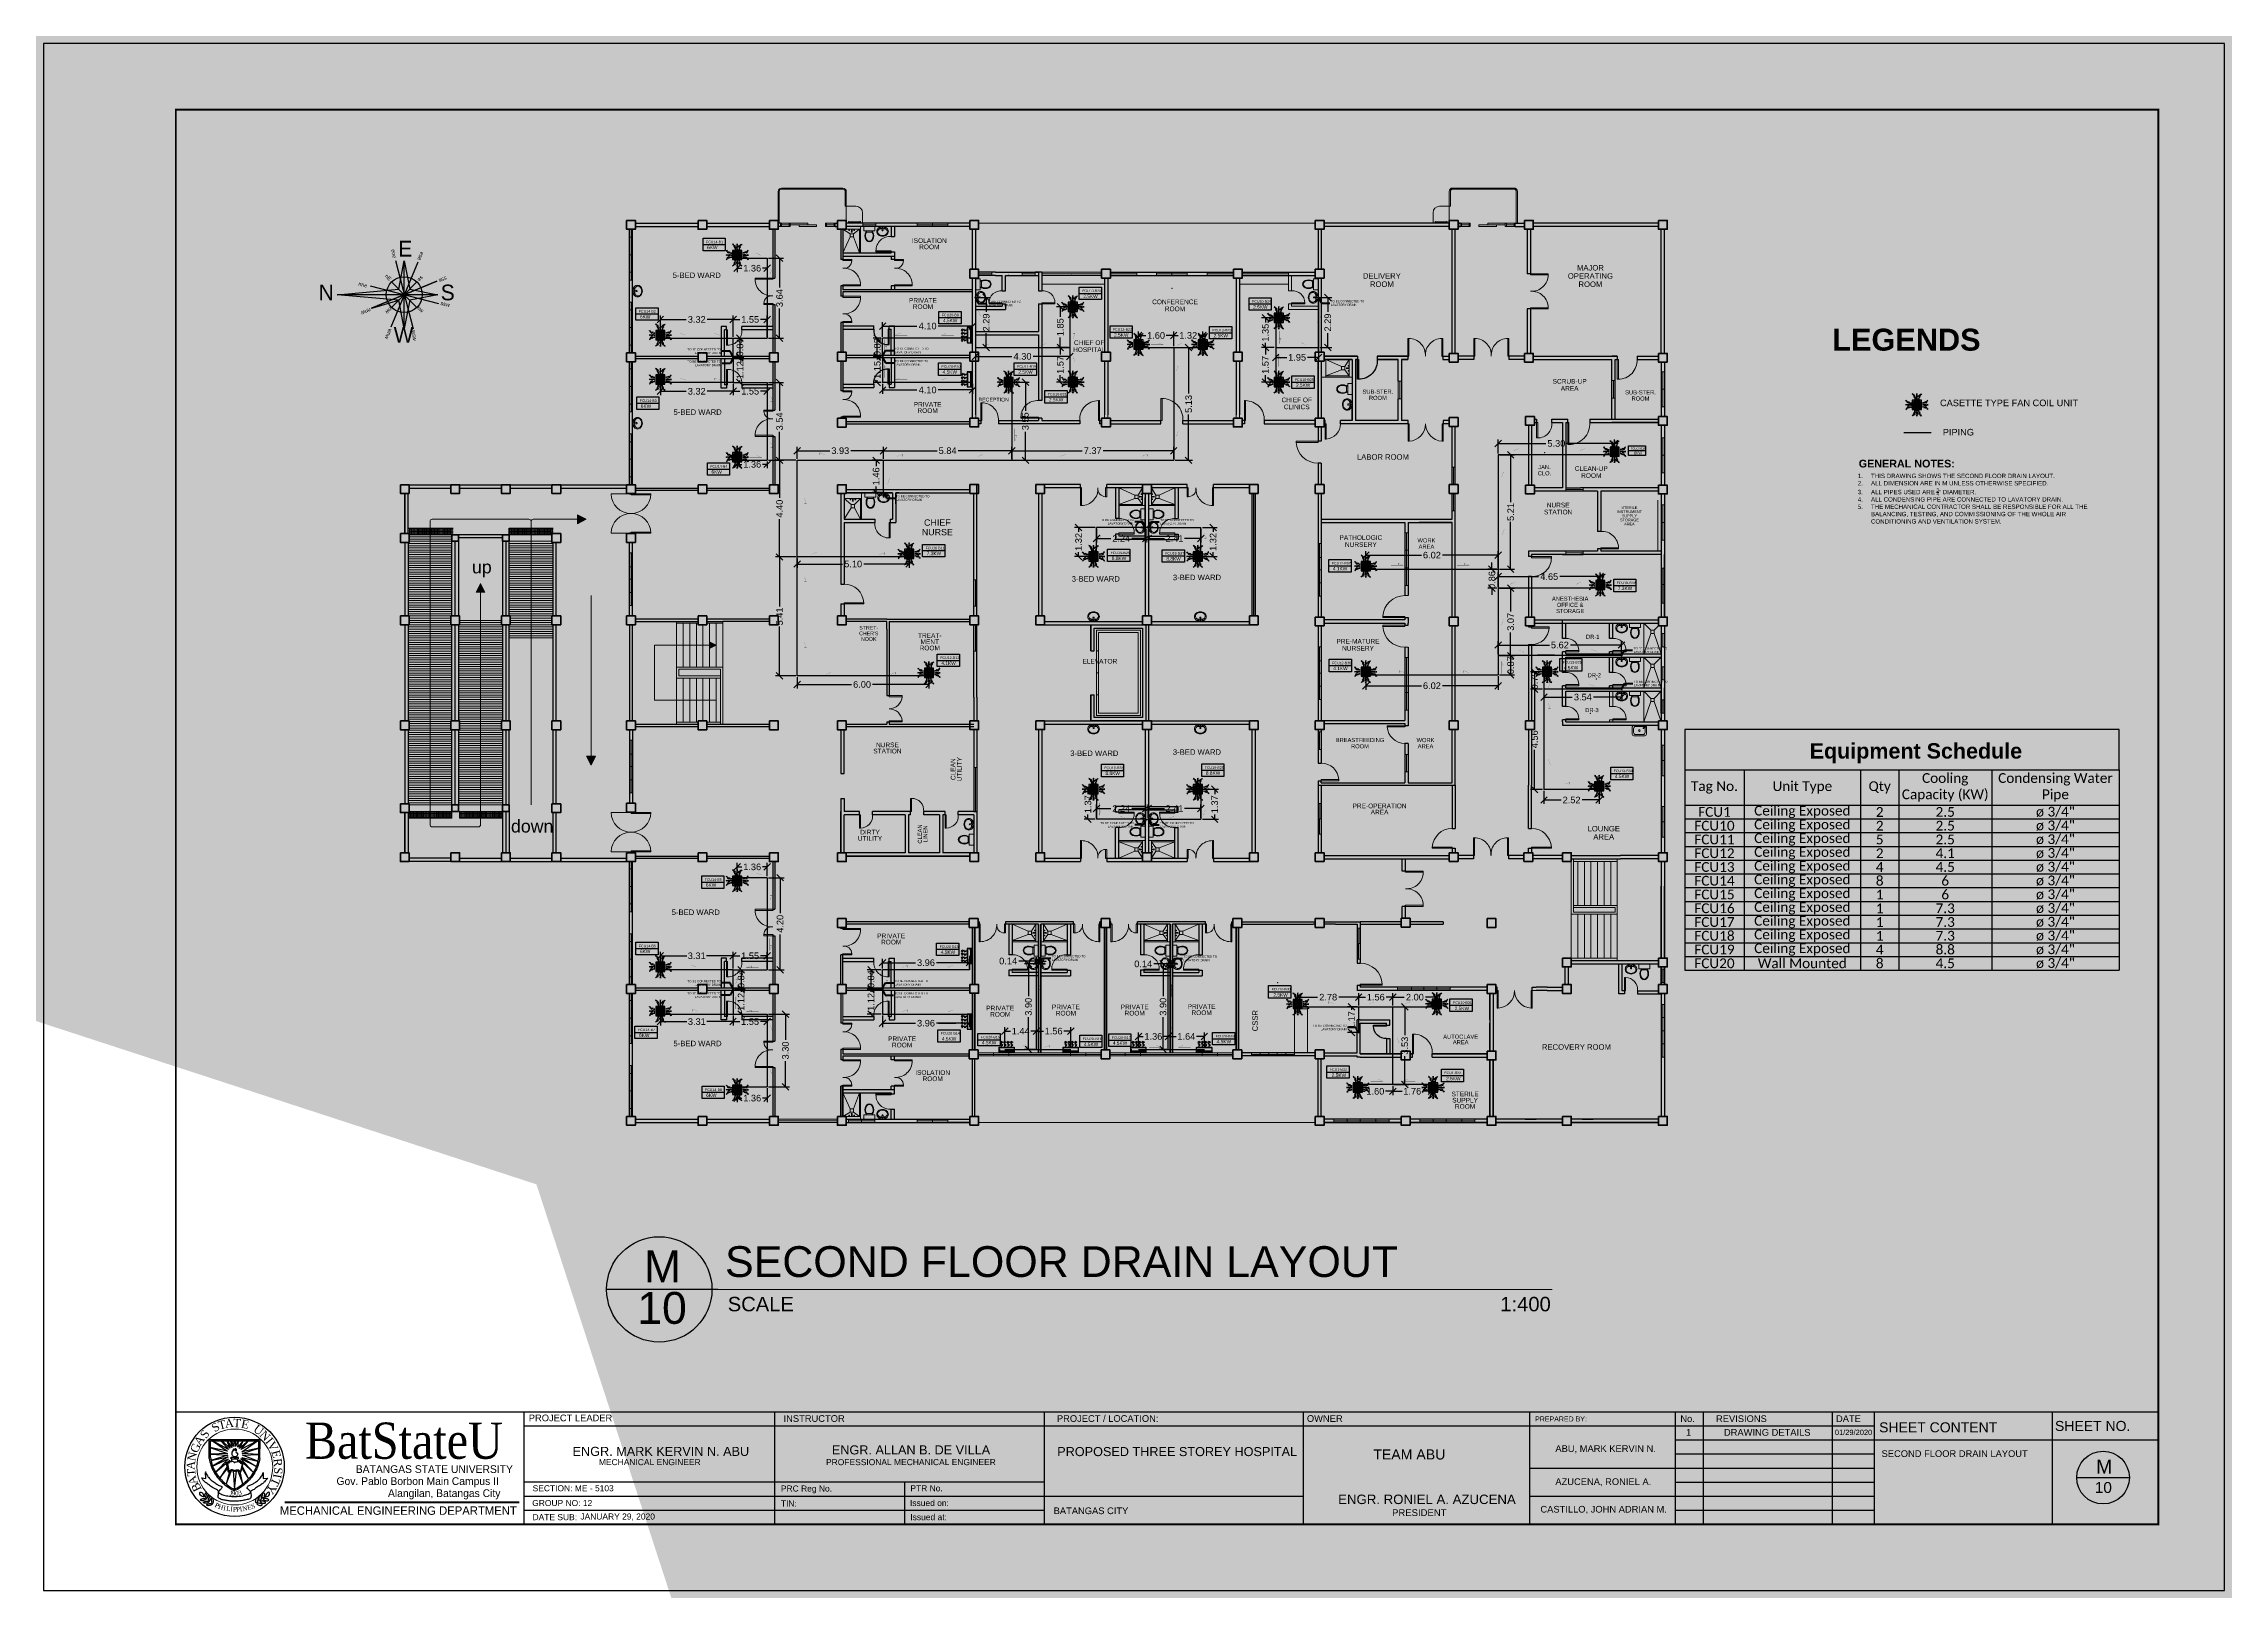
# Model space of a CAD drawing. Header units: millimetres. Extents: x -60 to 576, y -39 to 287.
# Drawn here: x 213.7 to 313, y 79.4 to 149.8 of the extents above; entities that cross this region are included whole.
import ezdxf
from ezdxf.enums import TextEntityAlignment as Align

# ---------------------------------------------------------------- set-up
doc = ezdxf.new("R2010")
doc.units = ezdxf.units.MM
doc.header["$MEASUREMENT"] = 0
for name, color, linetype in [('.1', 1, 'Continuous'), ('AIR', 7, 'Continuous'), ('AIR-00', 7, 'Continuous'), ('AIR-01', 7, 'Continuous'), ('AIR-02', 7, 'Continuous'), ('AIR-03', 7, 'Continuous'), ('AIR-04', 7, 'Continuous'), ('diffuser', 7, 'Continuous'), ('DRAIN PIPE', 7, 'Continuous'), ('fcu drain', 7, 'Continuous'), ('fcu line', 7, 'Continuous'), ('label', 7, 'Continuous'), ('Legends', 7, 'Continuous'), ('M-AC-TEXT', 7, 'Continuous'), ('PATHS', 7, 'Continuous'), ('template', 7, 'Continuous')]:
    doc.layers.add(name, color=color, linetype=linetype)
doc.styles.add('ar-dim-axis', font='romans.shx', dxfattribs={"width": 0.8})
doc.styles.add('arial', font='arial.ttf')
doc.styles.add('CGOTHIC', font='GOTHIC.TTF')
doc.styles.add('GARAMOND', font='GARA.TTF')
doc.styles.add('OIP FONT', font='GOTHIC.TTF', dxfattribs={"height": 150})
doc.styles.get("Standard").update_dxf_attribs({"font": 'arial.ttf'})
doc.styles.add('SWISSLT175', font='swissl.ttf', dxfattribs={"height": 0.175})
doc.dimstyles.new('ar-dim-axis', dxfattribs={"dimtxt": 350, "dimasz": 250, "dimexe": 75, "dimexo": 75, "dimgap": 200, "dimtad": 1, "dimdec": 0, "dimzin": 12, "dimdsep": 46, "dimtxsty": 'ar-dim-axis', "dimblk": 'ARCHTICK', "dimcen": 120, "dimclrd": 11, "dimclre": 8, "dimclrt": 4, "dimadec": 0, "dimazin": 3, "dimtm": 1, "dimtfac": 1, "dimtdec": 0, "dimtix": 1, "dimtmove": 2, "dimatfit": 3, "dimldrblk": 'ARCHTICK', "dimfxl": 1, "dimtolj": 1, "dimtzin": 0, "dimarcsym": 1})
doc.dimstyles.new('Copy of dimension', dxfattribs={"dimtxt": 0.3, "dimasz": 0.3, "dimexe": 0.18, "dimexo": 0.0625, "dimgap": 0.09, "dimtad": 0, "dimzin": 0, "dimdsep": 46, "dimtxsty": 'Standard', "dimblk": 'OBLIQUE', "dimcen": 0.09, "dimclrd": 256, "dimclre": 256, "dimclrt": 256, "dimadec": 0, "dimazin": 0, "dimtfac": 1, "dimtofl": 0, "dimtmove": 0, "dimatfit": 3, "dimldrblk": 'OBLIQUE', "dimfxl": 1, "dimtolj": 1, "dimtzin": 0, "dimarcsym": 0})

msp = doc.modelspace()

# ---------------------------------------------------------------- texts
at = {"color": 0, "linetype": 'ByBlock', "lineweight": 9}
for s, height, p in [('SECOND FLOOR DRAIN LAYOUT', 1.4, (244.718, 93.655)), ('SCALE                                                                                                                              1:400', 0.657637, (244.841, 92.092))]:
    msp.add_text(s, height=height, dxfattribs=at).set_placement(p)
at = {"color": 8, "lineweight": -2, "ltscale": 0.4, "insert": (233.647, 125.879), "char_height": 0.5778, "attachment_point": 5, "line_spacing_factor": 0.9, "style": 'SWISSLT175'}
msp.add_mtext('up', dxfattribs=at)
at = {"color": 8, "lineweight": -2, "ltscale": 0.4, "insert": (235.939, 114.167), "char_height": 0.5778, "width": 0.90467, "attachment_point": 5, "line_spacing_factor": 0.9, "style": 'SWISSLT175'}
msp.add_mtext('down', dxfattribs=at)
at = {"attachment_point": 1, "style": 'arial'}
for s, insert, char_height in [('M', (241.028, 94.869), 1.452), ('10', (240.724, 92.973), 1.4519)]:
    msp.add_mtext_dynamic_manual_height_columns(s, width=1.87265, gutter_width=1, heights=[0], dxfattribs=dict(at, insert=insert, char_height=char_height))
at = {"layer": 'label', "color": 8, "lineweight": 9, "ltscale": 0.4, "attachment_point": 5, "style": 'SWISSLT175'}
for s, insert, char_height, line_spacing_factor in [('ISOLATION ^JROOM', (254.018, 140.678), 0.2125, 0.8), ('5-BED WARD', (243.43, 139.243), 0.25, 0.8), ('DELIVERY\\PROOM', (274.62, 139.024), 0.25, 0.9), ('MAJOR\\POPERATING\\PROOM', (284.114, 139.209), 0.25, 0.9), ('PRIVATE ^JROOM', (253.727, 137.956), 0.2125, 0.8), ('CONFERENCE ^JROOM', (265.201, 137.874), 0.2125, 0.9), ('CHIEF OF\\PHOSPITAL', (261.296, 136.017), 0.2125, 0.9), ('SUB-STER.\\PROOM', (274.438, 133.803), 0.1875, 0.9), ('SCRUB-UP\\PAREA', (283.168, 134.257), 0.2125, 0.9), ('5-BED WARD', (243.471, 133.015), 0.25, 0.8), ('PRIVATE ^JROOM', (253.94, 133.224), 0.2125, 0.8), ('RECEPTION', (256.946, 133.583), 0.17, 0.9), ('CHIEF OF\\PCLINICS', (270.745, 133.412), 0.2125, 0.9), ('SUB-STER.\\PROOM', (286.393, 133.773), 0.1875, 0.9), ('LABOR ROOM', (274.669, 130.971), 0.25, 0.9), ('JAN.\\PCLO.', (282.023, 130.373), 0.1875, 0.9), ('CLEAN-UP\\PROOM', (284.153, 130.287), 0.2125, 0.9), ('NURSE\\PSTATION', (282.646, 128.626), 0.2125, 0.9), ('STERILE\\PINSTRUMENT\\PSUPPLY\\PSTORAGE\\PAREA', (285.888, 128.295), 0.125, 0.9), ('PATHOLOGIC\\PNURSERY', (273.664, 127.147), 0.2125, 0.9), ('WORK\\PAREA', (276.649, 127.037), 0.1875, 0.9), ('3-BED WARD', (261.597, 125.424), 0.25, 0.8), ('3-BED WARD', (266.203, 125.491), 0.25, 0.8), ('ANESTHESIA\\POFFICE &\\PSTORAGE', (283.191, 124.243), 0.1875, 0.9), ('PRE-MATURE\\PNURSERY', (273.534, 122.424), 0.2125, 0.9), ('DR-1', (284.219, 122.791), 0.1875, 0.9), ('ELEVATOR', (261.781, 121.677), 0.2125, 0.9), ('DR-2', (284.293, 121.041), 0.1875, 0.9), ('DR-3', (284.183, 119.454), 0.1875, 0.9), ('BREASTFEEDING\\PROOM', (273.624, 117.949), 0.1875, 0.9), ('WORK\\PAREA', (276.607, 117.949), 0.1875, 0.9), ('3-BED WARD', (261.53, 117.487), 0.25, 0.8), ('3-BED WARD', (266.2, 117.544), 0.25, 0.8), ('PRE-OPERATION\\PAREA', (274.515, 114.951), 0.2125, 0.8), ('LOUNGE\\PAREA', (284.721, 113.87), 0.25, 0.9), ('5-BED WARD', (243.386, 110.253), 0.25, 0.8), ('PRIVATE ^JROOM', (252.282, 109.037), 0.2125, 0.8), ('PRIVATE ^JROOM', (257.246, 105.748), 0.2125, 0.8), ('PRIVATE ^JROOM', (260.236, 105.801), 0.2125, 0.8), ('PRIVATE ^JROOM', (263.368, 105.802), 0.2125, 0.8), ('PRIVATE ^JROOM', (266.414, 105.82), 0.2125, 0.8), ('5-BED WARD', (243.467, 104.281), 0.25, 0.8), ('PRIVATE ^JROOM', (252.779, 104.351), 0.2125, 0.8), ('AUTOCLAVE\\PAREA', (278.207, 104.466), 0.1875, 0.8), ('RECOVERY ROOM', (283.476, 104.12), 0.25, 0.8), ('ISOLATION ^JROOM', (254.17, 102.815), 0.2125, 0.8), ('STERILE\\PSUPPLY\\PROOM', (278.408, 101.698), 0.2125, 0.8)]:
    msp.add_mtext(s, dxfattribs=dict(at, insert=insert, char_height=char_height, line_spacing_factor=line_spacing_factor))
at = {"layer": 'label', "color": 8, "linetype": 'ByBlock', "lineweight": 9, "ltscale": 0.4, "attachment_point": 5, "style": 'SWISSLT175'}
for s, insert, char_height, line_spacing_factor in [('CHIEF\\PNURSE', (254.384, 127.77), 0.2889, 0.9), ("STRET-\\PCHER'S\\PNOOK", (251.262, 122.943), 0.17, 0.9), ('TREAT-\\PMENT\\PROOM', (254.039, 122.563), 0.2125, 0.8), ('NURSE\\PSTATION', (252.111, 117.729), 0.2125, 0.8), ('DIRTY\\PUTILITY', (251.318, 113.757), 0.2125, 0.8)]:
    msp.add_mtext(s, dxfattribs=dict(at, insert=insert, char_height=char_height, line_spacing_factor=line_spacing_factor))
at = {"layer": 'label', "color": 8, "linetype": 'ByBlock', "lineweight": 9, "ltscale": 0.4, "attachment_point": 5, "rotation": 90, "line_spacing_factor": 0.8, "style": 'SWISSLT175'}
for s, insert, char_height in [('CLEAN \\PUTILITY', (255.245, 116.765), 0.2125), ('CLEAN\\PLINEN', (253.712, 113.815), 0.1875)]:
    msp.add_mtext(s, dxfattribs=dict(at, insert=insert, char_height=char_height))
at = {"layer": 'label', "color": 8, "lineweight": 9, "ltscale": 0.4, "insert": (268.85, 105.32), "char_height": 0.25, "attachment_point": 5, "rotation": 90, "line_spacing_factor": 0.8, "style": 'SWISSLT175'}
msp.add_mtext('CSSR', dxfattribs=at)
at = {"layer": 'Legends', "linetype": 'Continuous', "lineweight": 25, "attachment_point": 1}
for s, width, insert, char_height in [('FCU14-B1', 0.44811, (243.855, 140.817), 0.117), ('6KW', 0.23674, (243.905, 140.589), 0.156), ('FCU10-B20', 0.44811, (260.979, 138.593), 0.117), ('2.5KW', 0.23674, (261.029, 138.365), 0.156), ('FCU10-B24', 0.44811, (268.711, 138.113), 0.117), ('FCU14-B2', 0.44811, (240.794, 137.66), 0.117), ('6KW', 0.23674, (240.845, 137.432), 0.156), ('FCU20-B9', 0.44811, (254.588, 137.494), 0.117), ('4.5KW', 0.23674, (254.639, 137.265), 0.156), ('2.5KW', 0.23674, (268.761, 137.885), 0.156), ('FCU13-B22', 0.44811, (262.38, 136.837), 0.117), ('2.5KW', 0.23674, (262.431, 136.609), 0.156), ('FCU13-B23', 0.44811, (266.908, 136.803), 0.117), ('2.5KW', 0.23674, (266.958, 136.575), 0.156), ('FCU20-B10', 0.44811, (254.574, 135.149), 0.117), ('FCU11-B19', 0.44811, (258.017, 135.149), 0.117), ('4.5KW', 0.23674, (254.624, 134.92), 0.156), ('2.5KW', 0.23674, (258.068, 134.921), 0.156), ('FCU10-B25', 0.44811, (270.66, 134.551), 0.117), ('2.5KW', 0.23674, (270.71, 134.323), 0.156), ('FCU14-B3', 0.44811, (240.832, 133.595), 0.117), ('6KW', 0.23674, (240.883, 133.367), 0.156), ('FCU10-B21', 0.44811, (259.412, 133.888), 0.117), ('2.5KW', 0.23674, (259.463, 133.659), 0.156), ('FCU15-B39', 0.44811, (285.954, 131.399), 0.09), ('6KW', 0.23674, (286.094, 131.215), 0.12), ('FCU14-B4', 0.44811, (244.05, 130.602), 0.117), ('6KW', 0.23674, (244.101, 130.373), 0.156), ('FCU16-B11', 0.44811, (253.848, 126.888), 0.117), ('7.3KW', 0.23674, (253.898, 126.66), 0.156), ('FCU19-B26', 0.44811, (262.272, 126.671), 0.117), ('8.8KW', 0.23674, (262.323, 126.442), 0.156), ('FCU19-B27', 0.44811, (264.758, 126.646), 0.117), ('8.8KW', 0.23674, (264.809, 126.417), 0.156), ('FCU12-B37', 0.44811, (272.34, 126.198), 0.117), ('4.1KW', 0.23674, (272.39, 125.969), 0.156), ('FCU18-B38', 0.44811, (285.312, 125.304), 0.117), ('7.3KW', 0.23674, (285.362, 125.075), 0.156), ('FCU12-B12', 0.44811, (254.517, 121.895), 0.117), ('4.1KW', 0.23674, (254.567, 121.666), 0.156), ('FCU12-B36', 0.44811, (272.356, 121.656), 0.117), ('4.1KW', 0.23674, (272.406, 121.428), 0.156), ('FCU13-B35', 0.44811, (282.852, 121.688), 0.117), ('4.5KW', 0.23674, (282.902, 121.459), 0.156), ('FCU19-B28', 0.44811, (261.988, 116.883), 0.117), ('8.8KW', 0.23674, (262.038, 116.655), 0.156), ('FCU19-B29', 0.44811, (266.557, 116.897), 0.117), ('8.8KW', 0.23674, (266.607, 116.669), 0.156), ('FCU13-B34', 0.44811, (285.176, 116.747), 0.117), ('4.5KW', 0.23674, (285.226, 116.518), 0.156), ('FCU14-B5', 0.44811, (243.795, 111.799), 0.117), ('6KW', 0.23674, (243.846, 111.57), 0.156), ('FCU14-B6', 0.44811, (240.796, 108.777), 0.117), ('6KW', 0.23674, (240.847, 108.548), 0.156), ('FCU20-B13', 0.44811, (254.486, 108.744), 0.117), ('4.5KW', 0.23674, (254.536, 108.515), 0.156), ('FCU10-B30', 0.44811, (269.601, 106.811), 0.117), ('2.5KW', 0.23674, (269.68, 106.571), 0.156), ('FCU10-B31', 0.44811, (277.856, 106.198), 0.117), ('2.5KW', 0.23674, (277.934, 105.958), 0.156), ('FCU14-B7', 0.44811, (240.756, 104.963), 0.117), ('6KW', 0.23674, (240.806, 104.734), 0.156), ('FCU20-B14', 0.44811, (254.539, 104.8), 0.117), ('4.5KW', 0.23674, (254.589, 104.571), 0.156), ('FCU20-B15', 0.44811, (256.363, 104.628), 0.117), ('4.5KW', 0.23674, (256.413, 104.399), 0.156), ('FCU20-B16', 0.44811, (261.003, 104.551), 0.117), ('4.5KW', 0.23674, (261.053, 104.322), 0.156), ('FCU20-B17', 0.44811, (262.321, 104.606), 0.117), ('4.5KW', 0.23674, (262.372, 104.377), 0.156), ('FCU20-B18', 0.44811, (267.049, 104.672), 0.117), ('4.5KW', 0.23674, (267.1, 104.444), 0.156), ('FCU1-B32', 0.44811, (272.257, 103.157), 0.117), ('2.5KW', 0.23674, (272.336, 102.916), 0.156), ('FCU1-B33', 0.44811, (277.467, 103.003), 0.117), ('2.5KW', 0.23674, (277.546, 102.763), 0.156), ('FCU14-B8', 0.44811, (243.807, 102.236), 0.117), ('6KW', 0.23674, (243.857, 102.007), 0.156)]:
    msp.add_mtext_dynamic_manual_height_columns(s, width=width, gutter_width=1.011, heights=[0], dxfattribs=dict(at, insert=insert, char_height=char_height))
at = {"layer": 'Legends', "attachment_point": 1}
for s, width, insert, char_height in [('{\\fArial|b1|i0|c0|p34;LEGENDS}', 9.67592, (295.123, 136.814), 1), ('CASETTE TYPE FAN COIL UNIT', 11.26859, (300.029, 133.586), 0.3), ('PIPING ', 2.8662, (300.154, 132.253), 0.3), ('\\A1;\\pi-0.6,l0.8,t0.8;1.^ITHIS DRAWING SHOWS THE SECOND FLOOR DRAIN LAYOUT.\\P{\\A0;2.^IALL DIMENSION ARE IN M UNLESS OTHERWISE SPECIFIED.}\\P3.^IALL PIPES USED ARE {\\H0.7x;\\S3/4;\\H1.42857x;" DIAMETER. }\\P4.^IALL CONDENSING PIPE ARE CONNECTED TO LAVATORY DRAIN.\\P5.^ITHE MECHANICAL CONTRACTOR SHALL BE RESPONSIBLE FOR ALL THE BALANCING, TESTING, AND COMMISSIONING OF THE WHOLE AIR CONDITIONING AND VENTILATION SYSTEM.', 10.96845, (296.087, 130.213), 0.2), ('{\\fArial|b1|i0|c0|p34;GENERAL NOTES:}', 10.05204, (296.331, 130.848), 0.35), ('{\\fArial|b1|i0|c0|p34;Equipment Schedule}', 16.03183, (294.097, 117.948), 0.7)]:
    msp.add_mtext_dynamic_manual_height_columns(s, width=width, gutter_width=1, heights=[0], dxfattribs=dict(at, insert=insert, char_height=char_height))
at = {"layer": 'M-AC-TEXT', "char_height": 0.09822, "width": 1.56657, "style": 'OIP FONT'}
for insert, attachment_point in [((256.661, 137.962), 4), ((272.29, 137.981), 4), ((244.53, 135.789), 6), ((244.536, 135.236), 6), ((252.443, 135.256), 4), ((252.447, 135.821), 4), ((252.495, 129.105), 4), ((263.323, 128.025), 6), ((264.529, 128.021), 4), ((286.083, 122.181), 4), ((286.094, 120.668), 4), ((263.324, 114.232), 6), ((264.523, 114.232), 4), ((259.596, 108.17), 4), ((265.591, 108.156), 4), ((244.53, 106.479), 6), ((244.532, 107.034), 6), ((252.434, 106.481), 4), ((252.439, 107.043), 4), ((273.015, 105.011), 6)]:
    msp.add_mtext('TO BE CONNECTED TO LAVATORY DRAIN', dxfattribs=dict(at, insert=insert, attachment_point=attachment_point))
at = {"layer": 'template', "style": 'arial'}
for s, height, p in [('PROJECT LEADER', 0.30409, (235.785, 87.088)), ('INSTRUCTOR', 0.304, (247.383, 87.061)), ('PROJECT / LOCATION:', 0.30402, (259.826, 87.061)), ('PROJECT / LOCATION:', 0.30402, (259.826, 87.061)), ('PROJECT / LOCATION:', 0.30402, (259.826, 87.061)), ('OWNER', 0.304, (271.207, 87.061)), ('PREPARED BY: ', 0.22802, (281.598, 87.078)), ('No.', 0.304, (288.207, 87.053)), ('1', 0.304, (288.469, 86.433)), ('REVISIONS', 0.304, (289.832, 87.053)), ('DRAWING DETAILS', 0.30402, (290.192, 86.429)), ('01/29/2020', 0.2432, (295.242, 86.46)), ('DATE', 0.304, (295.294, 87.053)), ('SHEET CONTENT', 0.45603, (297.256, 86.584)), ('SHEET NO.', 0.456, (305.263, 86.647)), ('ENGR. MARK KERVIN N. ABU', 0.41257, (237.779, 85.511)), ('ENGR. ALLAN B. DE VILLA', 0.41257, (249.582, 85.578)), ('PROPOSED THREE STOREY HOSPITAL', 0.41257, (259.841, 85.502)), ('TEAM ABU', 0.4598, (274.227, 85.348)), ('ABU, MARK KERVIN N.', 0.30402, (282.518, 85.69)), ('SECOND FLOOR DRAIN LAYOUT', 0.30402, (297.368, 85.463)), ('MECHANICAL ENGINEER', 0.27505, (238.976, 85.09)), ('PROFESSIONAL MECHANICAL ENGINEER', 0.27505, (249.317, 85.09)), ('AZUCENA, RONIEL A.', 0.30402, (282.518, 84.185)), ('M', 0.624, (307.14, 84.71)), ('GROUP NO: 12', 0.27505, (235.941, 83.229)), ('SECTION: ME - 5103', 0.27505, (235.959, 83.902)), ('TIN:', 0.275, (247.262, 83.207)), ('PRC Reg No.', 0.27505, (247.262, 83.889)), ('Issued on:', 0.275, (253.138, 83.229)), ('PTR No.', 0.275, (253.156, 83.902)), ('ENGR. RONIEL A. AZUCENA', 0.43038, (272.631, 83.319)), ('10', 0.4993, (307.077, 83.824)), ('DATE SUB:', 0.275, (235.956, 82.586)), ('JANUARY 29, 2020', 0.27505, (238.133, 82.615)), ('Issued at:', 0.275, (253.153, 82.586)), ('BATANGAS CITY', 0.30402, (259.678, 82.861)), ('PRESIDENT', 0.3099, (275.084, 82.774)), ('CASTILLO, JOHN ADRIAN M.', 0.30402, (281.838, 82.932))]:
    msp.add_text(s, height=height, dxfattribs=at).set_placement(p)
at = {"layer": 'template', "width": 1}
for s, height, style, p in [('BatStateU', 1.6503, 'GARAMOND', (230.099, 85.38)), ('Gov. Pablo Borbon Main Campus II', 0.35128, 'CGOTHIC', (230.726, 84.188)), ('BATANGAS STATE UNIVERSITY', 0.35128, 'CGOTHIC', (231.485, 84.734)), ('Alangilan, Batangas City', 0.35128, 'CGOTHIC', (231.934, 83.639))]:
    msp.add_text(s, height=height, dxfattribs=dict(at, style=style)).set_placement(p, align=Align.CENTER)
at = {"layer": 'template', "attachment_point": 1}
for s, insert, char_height, width, rotation in [('{\\fTimes New Roman|b0|i0|c0|p18;S}', (220.789, 86.479), 0.37713, 29.67394, 56.11039), ('{\\fTimes New Roman|b0|i0|c0|p18;S}', (221.288, 86.894), 0.37713, 29.67394, 33.23179), ('{\\fTimes New Roman|b0|i0|c0|p18;T}', (221.603, 87.07), 0.37713, 29.67394, 14.44799), ('{\\fTimes New Roman|b0|i0|c0|p18;A}', (221.927, 87.167), 0.37713, 29.67394, 5.71852), ('{\\fTimes New Roman|b0|i0|c0|p18;T}', (222.343, 87.202), 0.37713, 0.3193, 356.81503), ('{\\fTimes New Roman|b0|i0|c0|p18;E}', (222.739, 87.173), 0.37713, 29.67394, 348.69045), ('{\\fTimes New Roman|b0|i0|c0|p18;U}', (223.431, 86.965), 0.37713, 29.67394, 323.50126), ('{\\fTimes New Roman|b0|i0|c0|p18;N}', (223.768, 86.707), 0.37713, 29.67394, 314.13564), ('{\\fTimes New Roman|b0|i0|c0|p18;I}', (224.068, 86.393), 0.37713, 29.67394, 308.6454), ('{\\fTimes New Roman|b0|i0|c0|p18;N}', (220.226, 85.327), 0.37713, 29.67394, 77.56161), ('{\\fTimes New Roman|b0|i0|c0|p18;G}', (220.349, 85.765), 0.37713, 29.67394, 65.93474), ('{\\fTimes New Roman|b0|i0|c0|p18;A}', (220.514, 86.152), 0.37713, 29.67394, 56.11039), ('{\\fTimes New Roman|b0|i0|c0|p18;V}', (224.2, 86.224), 0.37713, 29.67394, 298.20017), ('{\\fTimes New Roman|b0|i0|c0|p18;E}', (224.424, 85.813), 0.37713, 29.67394, 285.47868), ('{\\fTimes New Roman|b0|i0|c0|p18;R}', (224.532, 85.421), 0.37713, 29.67394, 276.19955), ('{\\fTimes New Roman|b0|i0|c0|p18;A}', (220.195, 84.892), 0.37713, 29.67394, 85.53705), ('{\\fTimes New Roman|b0|i0|c0|p18;T}', (220.246, 84.571), 0.37713, 29.67394, 94.26652), ('{\\fTimes New Roman|b0|i0|c0|p18;A}', (220.38, 84.139), 0.37713, 29.67394, 110.36673), ('{\\fTimes New Roman|b0|i0|c0|p18;T}', (224.491, 84.409), 0.37713, 29.67394, 245.97799), ('{\\fTimes New Roman|b0|i0|c0|p18;I}', (224.538, 84.653), 0.37713, 29.67394, 259.8108), ('{\\fTimes New Roman|b0|i0|c0|p18;S}', (224.58, 84.979), 0.37713, 29.67394, 266.05857), ('{\\fTimes New Roman|b0|i0|c0|p18;B}', (220.561, 83.833), 0.37713, 29.67394, 115.18408), ('{\\fTimes New Roman|b0|i0|c0|p18;1}', (222.178, 83.938), 0.21119, 29.67394, 350.69674), ('{\\fTimes New Roman|b0|i0|c0|p18;9}', (222.26, 83.916), 0.21119, 29.67394, 359.89652), ('{\\fTimes New Roman|b0|i0|c0|p18;0}', (222.417, 83.912), 0.21119, 29.67394, 359.89652), ('{\\fTimes New Roman|b0|i0|c0|p18;3}', (222.531, 83.914), 0.21119, 29.67394, 14.57269), ('{\\fTimes New Roman|b0|i0|c0|p18;Y}', (224.34, 84.057), 0.37713, 29.67394, 237.49398), ('{\\fTimes New Roman|b0|i0|c0|p18;P}', (221.557, 83.394), 0.21119, 29.67394, 333.24497), ('{\\fTimes New Roman|b0|i0|c0|p18;P}', (221.563, 83.394), 0.21119, 29.67394, 333.24497), ('{\\fTimes New Roman|b0|i0|c0|p18;H}', (221.689, 83.319), 0.21119, 29.67394, 342.36893), ('{\\fTimes New Roman|b0|i0|c0|p18;I}', (221.904, 83.249), 0.21119, 29.67394, 350.74463), ('{\\fTimes New Roman|b0|i0|c0|p18;L}', (222.034, 83.23), 0.21119, 29.67394, 350.69674), ('{\\fTimes New Roman|b0|i0|c0|p18;I}', (222.21, 83.197), 0.21119, 29.67394, 357.83253), ('{\\fTimes New Roman|b0|i0|c0|p18;P}', (222.316, 83.187), 0.21119, 29.67394, 359.89652), ('{\\fTimes New Roman|b0|i0|c0|p18;P}', (222.45, 83.18), 0.21119, 29.67394, 7.51618), ('{\\fTimes New Roman|b0|i0|c0|p18;I}', (222.611, 83.188), 0.21119, 29.67394, 9.03911), ('{\\fTimes New Roman|b0|i0|c0|p18;N}', (222.72, 83.197), 0.21119, 29.67394, 12.92447), ('{\\fTimes New Roman|b0|i0|c0|p18;E}', (222.943, 83.254), 0.21119, 29.67394, 14.57269), ('{\\fTimes New Roman|b0|i0|c0|p18;S}', (223.122, 83.305), 0.21119, 29.67394, 14.57269)]:
    msp.add_mtext(s, dxfattribs=dict(at, insert=insert, char_height=char_height, width=width, rotation=rotation))
at = {"layer": 'template', "linetype": 'Continuous', "lineweight": 0, "insert": (224.453, 83.214), "char_height": 0.38403, "width": 12.18966, "attachment_point": 1}
msp.add_mtext('{\\fCentury Gothic|b0|i0|c0|p34;\\C7;MECHANICAL ENGINEERING DEPARTMENT}', dxfattribs=at)

# ---------------------------------------------------------------- blocks, each defined once
blk = doc.blocks.new('dr 900')
at = {"ltscale": 0.03}
blk.add_lwpolyline([(0, 0), (0.05, 0), (0.05, 0.9), (0, 0.9)], close=True, dxfattribs=at)
blk.add_arc((0.05, 0.049), 0.851, 356.72685, 90, dxfattribs=at)
blk = doc.blocks.new('door-.60m')
at = {"ltscale": 0.03}
blk.add_lwpolyline([(0, 0), (0.05, 0), (0.05, 0.6), (0, 0.6)], close=True, dxfattribs=at)
blk.add_arc((0.05, 0.048), 0.552, 355.02089, 90, dxfattribs=at)
blk = doc.blocks.new('dr 700')
at = {"color": 8, "ltscale": 0.03}
blk.add_lwpolyline([(0, 0), (0.05, 0), (0.05, 0.7), (0, 0.7)], close=True, dxfattribs=at)
blk.add_arc((0.05, 0.048), 0.652, 355.75781, 90, dxfattribs=at)
blk = doc.blocks.new('FCU-13000P (CASSETTE SPLIT)')
at = {"layer": 'AIR-00', "ltscale": 3}
for p, q in [((-0.52, 0), (-1, 0)), ((-0.56, 0.19), (-0.49, 0.19)), ((-0.56, 0.16), (-0.49, 0.16)), ((-0.56, 0.02), (-0.49, 0.02)), ((-0.19, 0.56), (-0.19, 0.49)), ((-0.16, 0.56), (-0.16, 0.49)), ((-0.02, 0.56), (-0.02, 0.49)), ((0, 0.52), (0, 1)), ((0.02, 0.56), (0.02, 0.49)), ((0.16, 0.56), (0.16, 0.49)), ((0.19, 0.56), (0.19, 0.49)), ((0.56, 0.19), (0.49, 0.19)), ((0.56, 0.16), (0.49, 0.16)), ((0.56, 0.02), (0.49, 0.02)), ((0.52, 0), (1, 0)), ((-0.56, -0.02), (-0.49, -0.02)), ((-0.56, -0.16), (-0.49, -0.16)), ((-0.56, -0.19), (-0.49, -0.19)), ((-0.19, -0.56), (-0.19, -0.49)), ((-0.16, -0.56), (-0.16, -0.49)), ((-0.02, -0.56), (-0.02, -0.49)), ((0, -0.52), (0, -1)), ((0.02, -0.56), (0.02, -0.49)), ((0.16, -0.56), (0.16, -0.49)), ((0.19, -0.56), (0.19, -0.49)), ((0.56, -0.02), (0.49, -0.02)), ((0.56, -0.16), (0.49, -0.16)), ((0.56, -0.19), (0.49, -0.19))]:
    blk.add_line(p, q, dxfattribs=at)
at = {"layer": 'AIR-00'}
for p, q in [((0.3, -0.3), (-0.3, 0.3)), ((0.3, 0.3), (-0.3, -0.3))]:
    blk.add_line(p, q, dxfattribs=at)
at = {"layer": 'AIR-00', "ltscale": 3}
for points in [[(-0.89, 0.02), (-0.89, -0.02), (-1, 0)], [(-0.89, 0.34), (-0.93, 0.31), (-0.97, 0.42)], [(-0.34, 0.89), (-0.31, 0.93), (-0.42, 0.97)], [(-0.02, 0.89), (0.02, 0.89), (0, 1)], [(0.34, 0.89), (0.31, 0.93), (0.42, 0.97)], [(0.89, 0.34), (0.93, 0.31), (0.97, 0.42)], [(0.89, 0.02), (0.89, -0.02), (1, 0)], [(-0.89, -0.34), (-0.93, -0.31), (-0.97, -0.42)], [(-0.34, -0.89), (-0.31, -0.93), (-0.42, -0.97)], [(-0.02, -0.89), (0.02, -0.89), (0, -1)], [(0.34, -0.89), (0.31, -0.93), (0.42, -0.97)], [(0.89, -0.34), (0.93, -0.31), (0.97, -0.42)]]:
    blk.add_lwpolyline(points, close=True, dxfattribs=at)
at = {"layer": 'AIR-00'}
for points in [[(-0.91, 0.32, 0.171809), (-0.56, 0.18), (-0.52, 0.18)], [(-0.32, 0.91, -0.171809), (-0.18, 0.56), (-0.18, 0.52)], [(0.32, 0.91, 0.171809), (0.18, 0.56), (0.18, 0.52)], [(0.91, 0.32, -0.171809), (0.56, 0.18), (0.52, 0.18)], [(-0.91, -0.32, -0.171809), (-0.56, -0.18), (-0.52, -0.18)], [(-0.32, -0.91, 0.171809), (-0.18, -0.56), (-0.18, -0.52)], [(0.32, -0.91, -0.171809), (0.18, -0.56), (0.18, -0.52)], [(0.91, -0.32, 0.171809), (0.56, -0.18), (0.52, -0.18)]]:
    blk.add_lwpolyline(points, format="xyb", dxfattribs=at)
for points in [[(-0.26, -0.26), (0.26, -0.26), (0.26, 0.26), (-0.26, 0.26)], [(-0.21, -0.21), (0.21, -0.21), (0.21, 0.21), (-0.21, 0.21)], [(-0.16, -0.16), (0.16, -0.16), (0.16, 0.16), (-0.16, 0.16)], [(-0.11, -0.11), (0.11, -0.11), (0.11, 0.11), (-0.11, 0.11)], [(-0.06, -0.06), (0.06, -0.06), (0.06, 0.06), (-0.06, 0.06)]]:
    blk.add_lwpolyline(points, close=True, dxfattribs=at)
at = {"layer": 'AIR-00', "ltscale": 3}
for points in [[(-0.84, 0.27), (-0.85, 0.23), (-0.88, 0.13), (-0.7, 0.42), (-0.9, 0), (-0.65, 0.36), (-0.68, 0.24), (-0.69, 0.2)], [(-0.27, 0.84), (-0.23, 0.85), (-0.13, 0.88), (-0.42, 0.7), (0, 0.9), (-0.36, 0.65), (-0.24, 0.68), (-0.2, 0.69)], [(0.27, 0.84), (0.23, 0.85), (0.13, 0.88), (0.42, 0.7), (0, 0.9), (0.36, 0.65), (0.24, 0.68), (0.2, 0.69)], [(0.84, 0.27), (0.85, 0.23), (0.88, 0.13), (0.7, 0.42), (0.9, 0), (0.65, 0.36), (0.68, 0.24), (0.69, 0.2)], [(-0.84, -0.27), (-0.85, -0.23), (-0.88, -0.13), (-0.7, -0.42), (-0.9, 0), (-0.65, -0.36), (-0.68, -0.24), (-0.69, -0.2)], [(-0.27, -0.84), (-0.23, -0.85), (-0.13, -0.88), (-0.42, -0.7), (0, -0.9), (-0.36, -0.65), (-0.24, -0.68), (-0.2, -0.69)], [(0.27, -0.84), (0.23, -0.85), (0.13, -0.88), (0.42, -0.7), (0, -0.9), (0.36, -0.65), (0.24, -0.68), (0.2, -0.69)], [(0.84, -0.27), (0.85, -0.23), (0.88, -0.13), (0.7, -0.42), (0.9, 0), (0.65, -0.36), (0.68, -0.24), (0.69, -0.2)]]:
    blk.add_open_spline(points, degree=3, knots=[0.0032834, 0.0032834, 0.0032834, 0.0032834, 0.0712567, 0.1924075, 0.3347111, 0.5062145, 0.5813292, 0.5813292, 0.5813292, 0.5813292], dxfattribs=at)
for points in [[(-0.8, 0), (-0.78, -0.08), (-0.75, 0.06), (-0.72, -0.1), (-0.66, 0.09), (-0.63, 0)], [(0, 0.8), (0.08, 0.78), (-0.06, 0.75), (0.1, 0.72), (-0.09, 0.66), (0, 0.63)], [(0.8, 0), (0.78, -0.08), (0.75, 0.06), (0.72, -0.1), (0.66, 0.09), (0.63, 0)], [(0, -0.8), (0.08, -0.78), (-0.06, -0.75), (0.1, -0.72), (-0.09, -0.66), (0, -0.63)]]:
    blk.add_spline(points, degree=3, dxfattribs=at)
for points in [[(-1, 0), (-0.89, 0.02), (-0.89, -0.02)], [(-0.97, 0.42), (-0.89, 0.34), (-0.93, 0.31)], [(-0.42, 0.97), (-0.34, 0.89), (-0.31, 0.93)], [(0, 1), (-0.02, 0.89), (0.02, 0.89)], [(0.42, 0.97), (0.34, 0.89), (0.31, 0.93)], [(0.97, 0.42), (0.89, 0.34), (0.93, 0.31)], [(1, 0), (0.89, 0.02), (0.89, -0.02)], [(-0.97, -0.42), (-0.89, -0.34), (-0.93, -0.31)], [(-0.42, -0.97), (-0.34, -0.89), (-0.31, -0.93)], [(0, -1), (-0.02, -0.89), (0.02, -0.89)], [(0.42, -0.97), (0.34, -0.89), (0.31, -0.93)], [(0.97, -0.42), (0.89, -0.34), (0.93, -0.31)]]:
    blk.add_solid(points, dxfattribs=at)
at = {"layer": 'AIR-01'}
for points in [[(-0.37, 0.31), (-0.35, 0.31), (-0.35, -0.31), (-0.37, -0.31)], [(-0.31, 0.37), (0.31, 0.37), (0.31, 0.35), (-0.31, 0.35)], [(0.37, 0.31), (0.35, 0.31), (0.35, -0.31), (0.37, -0.31)], [(-0.31, -0.37), (0.31, -0.37), (0.31, -0.35), (-0.31, -0.35)]]:
    blk.add_lwpolyline(points, close=True, dxfattribs=at)
at = {"layer": 'AIR-02'}
blk.add_lwpolyline([(-0.26, -0.31), (0.26, -0.31, 0.414214), (0.31, -0.26), (0.31, 0.26, 0.414214), (0.26, 0.31), (-0.26, 0.31, 0.414214), (-0.31, 0.26), (-0.31, -0.26, 0.414214)], format="xyb", close=True, dxfattribs=at)
at = {"layer": 'AIR-04'}
blk.add_lwpolyline([(-0.41, -0.41), (0.41, -0.41), (0.41, 0.41), (-0.41, 0.41)], close=True, dxfattribs=at)
blk = doc.blocks.new('CARRIER-S30-32 (FCD)')
at = {"layer": 'AIR-00'}
for p, q in [((0.82, -0.05), (-0.83, -0.05)), ((0.82, -0.08), (-0.83, -0.08)), ((0.82, -0.1), (-0.83, -0.1)), ((0.82, -0.13), (-0.83, -0.13)), ((0.82, -0.15), (-0.83, -0.15)), ((-0.6, -0.03), (-0.6, -0.18)), ((-0.4, -0.03), (-0.4, -0.18)), ((-0.2, -0.03), (-0.2, -0.18)), ((0, -0.03), (0, -0.18)), ((0.2, -0.03), (0.2, -0.18)), ((0.4, -0.03), (0.4, -0.18)), ((0.6, -0.03), (0.6, -0.18))]:
    blk.add_line(p, q, dxfattribs=at)
for points in [[(-0.83, -0.03), (0.82, -0.03), (0.82, -0.18), (-0.83, -0.18)], [(-0.66, -1.13), (-0.56, -1.24), (-0.7, -1.18)], [(-0.46, -1.13), (-0.56, -1.24), (-0.43, -1.18)], [(-0.29, -1.13), (-0.19, -1.24), (-0.32, -1.18)], [(-0.09, -1.13), (-0.19, -1.24), (-0.05, -1.18)], [(0.09, -1.13), (0.19, -1.24), (0.05, -1.18)], [(0.29, -1.13), (0.19, -1.24), (0.32, -1.18)], [(0.46, -1.13), (0.56, -1.24), (0.43, -1.18)], [(0.66, -1.13), (0.56, -1.24), (0.7, -1.18)]]:
    blk.add_lwpolyline(points, close=True, dxfattribs=at)
blk.add_lwpolyline([(-0.8, -0.59), (0.8, -0.59, 0.414214), (0.82, -0.57), (0.82, -0.53), (-0.83, -0.53), (-0.83, -0.57, 0.414214)], format="xyb", close=True, dxfattribs=at)
for points in [[(-0.56, -0.68), (-0.56, -0.79), (-0.44, -0.84), (-0.67, -1), (-0.56, -1.04), (-0.56, -1.24)], [(-0.19, -0.68), (-0.19, -0.79), (-0.06, -0.84), (-0.29, -1), (-0.19, -1.04), (-0.19, -1.24)], [(0.19, -0.68), (0.19, -0.79), (0.31, -0.84), (0.08, -1), (0.19, -1.04), (0.19, -1.24)], [(0.56, -0.68), (0.56, -0.79), (0.69, -0.84), (0.46, -1), (0.56, -1.04), (0.56, -1.24)]]:
    blk.add_lwpolyline(points, dxfattribs=at)
at = {"layer": 'AIR-02'}
for centre in [(-0.8, -0.29), (-0.8, -0.36)]:
    blk.add_circle(centre, 0.0187, dxfattribs=at)
at = {"layer": 'AIR-03'}
blk.add_lwpolyline([(-0.8, -0.62), (0.8, -0.62, 0.414214), (0.85, -0.57), (0.85, 0), (-0.85, 0), (-0.85, -0.57, 0.414214)], format="xyb", close=True, dxfattribs=at)
blk = doc.blocks.new('_Oblique')
at = {"color": 0, "linetype": 'ByBlock', "lineweight": -2}
blk.add_line((-0.5, -0.5), (0.5, 0.5), dxfattribs=at)
blk = doc.blocks.new('*D225')
at = {"lineweight": -2, "transparency": 16777216}
for p, q in [((241.774, 136.444), (241.774, 137.412)), ((241.774, 137.232), (242.953, 137.232)), ((245.089, 137.232), (243.909, 137.232)), ((245.089, 136.444), (245.089, 137.412))]:
    blk.add_line(p, q, dxfattribs=at)
at = {"layer": 'Defpoints', "color": 0, "transparency": 16777216}
for p in [(245.089, 137.232), (241.774, 136.381), (245.089, 136.381)]:
    blk.add_point(p, dxfattribs=at)
at = {"lineweight": -2, "transparency": 16777216, "xscale": 0.3, "yscale": 0.3, "zscale": 0.3, "rotation": 180}
blk.add_blockref('_Oblique', (241.774, 137.232), dxfattribs=at)
at = {"lineweight": -2, "transparency": 16777216, "xscale": 0.3, "yscale": 0.3, "zscale": 0.3}
blk.add_blockref('_Oblique', (245.089, 137.232), dxfattribs=at)
at = {"transparency": 16777216, "insert": (243.431, 137.232), "char_height": 0.3, "attachment_point": 5}
blk.add_mtext('\\A1;3.32', dxfattribs=at)
blk = doc.blocks.new('*D226')
at = {"lineweight": -2, "transparency": 16777216}
for p, q in [((245.089, 136.444), (245.089, 137.412)), ((245.089, 137.232), (245.396, 137.232)), ((246.636, 137.232), (246.329, 137.232)), ((246.636, 136.444), (246.636, 137.412))]:
    blk.add_line(p, q, dxfattribs=at)
at = {"layer": 'Defpoints', "color": 0, "transparency": 16777216}
for p in [(246.636, 137.232), (245.089, 136.381), (246.636, 136.381)]:
    blk.add_point(p, dxfattribs=at)
at = {"lineweight": -2, "transparency": 16777216, "xscale": 0.3, "yscale": 0.3, "zscale": 0.3, "rotation": 180}
blk.add_blockref('_Oblique', (245.089, 137.232), dxfattribs=at)
at = {"lineweight": -2, "transparency": 16777216, "xscale": 0.3, "yscale": 0.3, "zscale": 0.3}
blk.add_blockref('_Oblique', (246.636, 137.232), dxfattribs=at)
at = {"transparency": 16777216, "insert": (245.862, 137.232), "char_height": 0.3, "attachment_point": 5}
blk.add_mtext('\\A1;1.55', dxfattribs=at)
blk = doc.blocks.new('*D227')
at = {"lineweight": -2, "transparency": 16777216}
for p, q in [((246.698, 140.026), (247.381, 140.026)), ((247.201, 140.026), (247.201, 138.682)), ((247.201, 136.381), (247.201, 137.725)), ((246.698, 136.381), (247.381, 136.381))]:
    blk.add_line(p, q, dxfattribs=at)
at = {"layer": 'Defpoints', "color": 0, "transparency": 16777216}
for p in [(246.636, 140.026), (247.201, 140.026), (246.636, 136.381)]:
    blk.add_point(p, dxfattribs=at)
at = {"lineweight": -2, "transparency": 16777216, "xscale": 0.3, "yscale": 0.3, "zscale": 0.3}
for p, rotation in [((247.201, 140.026), 90), ((247.201, 136.381), 270)]:
    blk.add_blockref('_Oblique', p, dxfattribs=dict(at, rotation=rotation))
at = {"transparency": 16777216, "insert": (247.201, 138.203), "char_height": 0.3, "attachment_point": 5, "rotation": 90}
blk.add_mtext('\\A1;3.64', dxfattribs=at)
blk = doc.blocks.new('*D228')
at = {"lineweight": -2, "transparency": 16777216}
for p, q in [((245.274, 139.963), (245.274, 139.384)), ((245.274, 139.564), (245.489, 139.564)), ((246.636, 139.564), (246.42, 139.564)), ((246.636, 139.963), (246.636, 139.384))]:
    blk.add_line(p, q, dxfattribs=at)
at = {"layer": 'Defpoints', "color": 0, "transparency": 16777216}
for p in [(245.274, 140.026), (246.636, 140.026), (245.274, 139.564)]:
    blk.add_point(p, dxfattribs=at)
at = {"lineweight": -2, "transparency": 16777216, "xscale": 0.3, "yscale": 0.3, "zscale": 0.3, "rotation": 180}
blk.add_blockref('_Oblique', (245.274, 139.564), dxfattribs=at)
at = {"lineweight": -2, "transparency": 16777216, "xscale": 0.3, "yscale": 0.3, "zscale": 0.3}
blk.add_blockref('_Oblique', (246.636, 139.564), dxfattribs=at)
at = {"transparency": 16777216, "insert": (245.955, 139.564), "char_height": 0.3, "attachment_point": 5}
blk.add_mtext('\\A1;1.36', dxfattribs=at)
blk = doc.blocks.new('*D229')
at = {"lineweight": -2, "transparency": 16777216}
for p, q in [((245.151, 136.381), (245.577, 136.381)), ((245.397, 136.381), (245.397, 135.537)), ((245.151, 135.537), (245.577, 135.537))]:
    blk.add_line(p, q, dxfattribs=at)
at = {"layer": 'Defpoints', "color": 0, "transparency": 16777216}
for p in [(245.089, 136.381), (245.089, 135.537), (245.397, 135.537)]:
    blk.add_point(p, dxfattribs=at)
at = {"lineweight": -2, "transparency": 16777216, "xscale": 0.3, "yscale": 0.3, "zscale": 0.3}
for p, rotation in [((245.397, 136.381), 90), ((245.397, 135.537), 270)]:
    blk.add_blockref('_Oblique', p, dxfattribs=dict(at, rotation=rotation))
at = {"transparency": 16777216, "insert": (245.397, 135.959), "char_height": 0.3, "attachment_point": 5, "rotation": 90}
blk.add_mtext('\\A1;0.84', dxfattribs=at)
blk = doc.blocks.new('*D230')
at = {"lineweight": -2, "transparency": 16777216}
for p, q in [((245.151, 135.487), (245.577, 135.487)), ((245.397, 135.487), (245.397, 135.389)), ((245.151, 134.364), (245.577, 134.364)), ((245.397, 134.364), (245.397, 134.462))]:
    blk.add_line(p, q, dxfattribs=at)
at = {"layer": 'Defpoints', "color": 0, "transparency": 16777216}
for p in [(245.089, 135.487), (245.089, 134.364), (245.397, 134.364)]:
    blk.add_point(p, dxfattribs=at)
at = {"lineweight": -2, "transparency": 16777216, "xscale": 0.3, "yscale": 0.3, "zscale": 0.3}
for p, rotation in [((245.397, 135.487), 90), ((245.397, 134.364), 270)]:
    blk.add_blockref('_Oblique', p, dxfattribs=dict(at, rotation=rotation))
at = {"transparency": 16777216, "insert": (245.397, 134.925), "char_height": 0.3, "attachment_point": 5, "rotation": 90}
blk.add_mtext('\\A1;1.12', dxfattribs=at)
blk = doc.blocks.new('*D231')
at = {"lineweight": -2, "transparency": 16777216}
for p, q in [((241.774, 134.301), (241.774, 133.784)), ((245.089, 134.301), (245.089, 133.784)), ((241.774, 133.964), (242.953, 133.964)), ((245.089, 133.964), (243.909, 133.964))]:
    blk.add_line(p, q, dxfattribs=at)
at = {"layer": 'Defpoints', "color": 0, "transparency": 16777216}
for p in [(241.774, 134.364), (245.089, 134.364), (241.774, 133.964)]:
    blk.add_point(p, dxfattribs=at)
at = {"lineweight": -2, "transparency": 16777216, "xscale": 0.3, "yscale": 0.3, "zscale": 0.3, "rotation": 180}
blk.add_blockref('_Oblique', (241.774, 133.964), dxfattribs=at)
at = {"lineweight": -2, "transparency": 16777216, "xscale": 0.3, "yscale": 0.3, "zscale": 0.3}
blk.add_blockref('_Oblique', (245.089, 133.964), dxfattribs=at)
at = {"transparency": 16777216, "insert": (243.431, 133.964), "char_height": 0.3, "attachment_point": 5}
blk.add_mtext('\\A1;3.32', dxfattribs=at)
blk = doc.blocks.new('*D232')
at = {"lineweight": -2, "transparency": 16777216}
for p, q in [((245.089, 134.301), (245.089, 133.784)), ((246.636, 134.301), (246.636, 133.784)), ((245.089, 133.964), (245.396, 133.964)), ((246.636, 133.964), (246.329, 133.964))]:
    blk.add_line(p, q, dxfattribs=at)
at = {"layer": 'Defpoints', "color": 0, "transparency": 16777216}
for p in [(245.089, 134.364), (246.636, 134.364), (246.636, 133.964)]:
    blk.add_point(p, dxfattribs=at)
at = {"lineweight": -2, "transparency": 16777216, "xscale": 0.3, "yscale": 0.3, "zscale": 0.3, "rotation": 180}
blk.add_blockref('_Oblique', (245.089, 133.964), dxfattribs=at)
at = {"lineweight": -2, "transparency": 16777216, "xscale": 0.3, "yscale": 0.3, "zscale": 0.3}
blk.add_blockref('_Oblique', (246.636, 133.964), dxfattribs=at)
at = {"transparency": 16777216, "insert": (245.862, 133.964), "char_height": 0.3, "attachment_point": 5}
blk.add_mtext('\\A1;1.55', dxfattribs=at)
blk = doc.blocks.new('*D233')
at = {"lineweight": -2, "transparency": 16777216}
for p, q in [((246.698, 134.364), (247.381, 134.364)), ((247.201, 134.364), (247.201, 133.072)), ((247.201, 130.823), (247.201, 132.115)), ((246.698, 130.823), (247.381, 130.823))]:
    blk.add_line(p, q, dxfattribs=at)
at = {"layer": 'Defpoints', "color": 0, "transparency": 16777216}
for p in [(246.636, 134.364), (246.636, 130.823), (247.201, 130.823)]:
    blk.add_point(p, dxfattribs=at)
at = {"lineweight": -2, "transparency": 16777216, "xscale": 0.3, "yscale": 0.3, "zscale": 0.3}
for p, rotation in [((247.201, 134.364), 90), ((247.201, 130.823), 270)]:
    blk.add_blockref('_Oblique', p, dxfattribs=dict(at, rotation=rotation))
at = {"transparency": 16777216, "insert": (247.201, 132.593), "char_height": 0.3, "attachment_point": 5, "rotation": 90}
blk.add_mtext('\\A1;3.54', dxfattribs=at)
blk = doc.blocks.new('*D185')
at = {"lineweight": -2, "transparency": 16777216}
for p, q in [((245.274, 130.761), (245.274, 130.459)), ((245.274, 130.639), (245.489, 130.639)), ((246.636, 130.639), (246.42, 130.639)), ((246.636, 130.761), (246.636, 130.459))]:
    blk.add_line(p, q, dxfattribs=at)
at = {"layer": 'Defpoints', "color": 0, "transparency": 16777216}
for p in [(245.274, 130.823), (245.274, 130.639), (246.636, 130.823)]:
    blk.add_point(p, dxfattribs=at)
at = {"lineweight": -2, "transparency": 16777216, "xscale": 0.3, "yscale": 0.3, "zscale": 0.3, "rotation": 180}
blk.add_blockref('_Oblique', (245.274, 130.639), dxfattribs=at)
at = {"lineweight": -2, "transparency": 16777216, "xscale": 0.3, "yscale": 0.3, "zscale": 0.3}
blk.add_blockref('_Oblique', (246.636, 130.639), dxfattribs=at)
at = {"transparency": 16777216, "insert": (245.955, 130.639), "char_height": 0.3, "attachment_point": 5}
blk.add_mtext('\\A1;1.36', dxfattribs=at)
blk = doc.blocks.new('*D186')
at = {"lineweight": -2, "transparency": 16777216}
for p, q in [((247.998, 130.886), (247.998, 131.439)), ((247.998, 131.259), (249.486, 131.259)), ((251.932, 131.259), (250.445, 131.259)), ((251.932, 130.886), (251.932, 131.439))]:
    blk.add_line(p, q, dxfattribs=at)
at = {"layer": 'Defpoints', "color": 0, "transparency": 16777216}
for p in [(251.932, 131.259), (247.998, 130.823), (251.932, 130.823)]:
    blk.add_point(p, dxfattribs=at)
at = {"lineweight": -2, "transparency": 16777216, "xscale": 0.3, "yscale": 0.3, "zscale": 0.3, "rotation": 180}
blk.add_blockref('_Oblique', (247.998, 131.259), dxfattribs=at)
at = {"lineweight": -2, "transparency": 16777216, "xscale": 0.3, "yscale": 0.3, "zscale": 0.3}
blk.add_blockref('_Oblique', (251.932, 131.259), dxfattribs=at)
at = {"transparency": 16777216, "insert": (249.965, 131.259), "char_height": 0.3, "attachment_point": 5}
blk.add_mtext('\\A1;3.93', dxfattribs=at)
blk = doc.blocks.new('*D187')
at = {"lineweight": -2, "transparency": 16777216}
for p, q in [((251.932, 130.886), (251.932, 131.439)), ((251.932, 131.259), (254.372, 131.259)), ((257.769, 131.259), (255.33, 131.259)), ((257.769, 130.886), (257.769, 131.439))]:
    blk.add_line(p, q, dxfattribs=at)
at = {"layer": 'Defpoints', "color": 0, "transparency": 16777216}
for p in [(257.769, 131.259), (251.932, 130.823), (257.769, 130.823)]:
    blk.add_point(p, dxfattribs=at)
at = {"lineweight": -2, "transparency": 16777216, "xscale": 0.3, "yscale": 0.3, "zscale": 0.3, "rotation": 180}
blk.add_blockref('_Oblique', (251.932, 131.259), dxfattribs=at)
at = {"lineweight": -2, "transparency": 16777216, "xscale": 0.3, "yscale": 0.3, "zscale": 0.3}
blk.add_blockref('_Oblique', (257.769, 131.259), dxfattribs=at)
at = {"transparency": 16777216, "insert": (254.851, 131.259), "char_height": 0.3, "attachment_point": 5}
blk.add_mtext('\\A1;5.84', dxfattribs=at)
blk = doc.blocks.new('*D188')
at = {"lineweight": -2, "transparency": 16777216}
for p, q in [((251.87, 130.823), (251.415, 130.823)), ((251.595, 130.823), (251.595, 130.559)), ((251.87, 129.363), (251.415, 129.363)), ((251.595, 129.363), (251.595, 129.628))]:
    blk.add_line(p, q, dxfattribs=at)
at = {"layer": 'Defpoints', "color": 0, "transparency": 16777216}
for p in [(251.932, 130.823), (251.595, 129.363), (251.932, 129.363)]:
    blk.add_point(p, dxfattribs=at)
at = {"lineweight": -2, "transparency": 16777216, "xscale": 0.3, "yscale": 0.3, "zscale": 0.3}
for p, rotation in [((251.595, 130.823), 90), ((251.595, 129.363), 270)]:
    blk.add_blockref('_Oblique', p, dxfattribs=dict(at, rotation=rotation))
at = {"transparency": 16777216, "insert": (251.595, 130.093), "char_height": 0.3, "attachment_point": 5, "rotation": 90}
blk.add_mtext('\\A1;1.46', dxfattribs=at)
blk = doc.blocks.new('*D189')
at = {"lineweight": -2, "transparency": 16777216}
for p, q in [((257.832, 134.378), (258.571, 134.378)), ((258.391, 134.378), (258.391, 133.081)), ((258.391, 130.823), (258.391, 132.12)), ((257.832, 130.823), (258.571, 130.823))]:
    blk.add_line(p, q, dxfattribs=at)
at = {"layer": 'Defpoints', "color": 0, "transparency": 16777216}
for p in [(257.769, 134.378), (258.391, 134.378), (257.769, 130.823)]:
    blk.add_point(p, dxfattribs=at)
at = {"lineweight": -2, "transparency": 16777216, "xscale": 0.3, "yscale": 0.3, "zscale": 0.3}
for p, rotation in [((258.391, 134.378), 90), ((258.391, 130.823), 270)]:
    blk.add_blockref('_Oblique', p, dxfattribs=dict(at, rotation=rotation))
at = {"transparency": 16777216, "insert": (258.391, 132.601), "char_height": 0.3, "attachment_point": 5, "rotation": 90}
blk.add_mtext('\\A1;3.55', dxfattribs=at)
blk = doc.blocks.new('*D190')
at = {"lineweight": -2, "transparency": 16777216}
for p, q in [((251.893, 134.301), (251.893, 133.844)), ((251.893, 134.024), (253.455, 134.024)), ((255.988, 134.024), (254.426, 134.024)), ((255.988, 134.301), (255.988, 133.844))]:
    blk.add_line(p, q, dxfattribs=at)
at = {"layer": 'Defpoints', "color": 0, "transparency": 16777216}
for p in [(251.893, 134.364), (251.893, 134.024), (255.988, 134.364)]:
    blk.add_point(p, dxfattribs=at)
at = {"lineweight": -2, "transparency": 16777216, "xscale": 0.3, "yscale": 0.3, "zscale": 0.3, "rotation": 180}
blk.add_blockref('_Oblique', (251.893, 134.024), dxfattribs=at)
at = {"lineweight": -2, "transparency": 16777216, "xscale": 0.3, "yscale": 0.3, "zscale": 0.3}
blk.add_blockref('_Oblique', (255.988, 134.024), dxfattribs=at)
at = {"transparency": 16777216, "insert": (253.941, 134.024), "char_height": 0.3, "attachment_point": 5}
blk.add_mtext('\\A1;4.10', dxfattribs=at)
blk = doc.blocks.new('*D191')
at = {"lineweight": -2, "transparency": 16777216}
for p, q in [((251.83, 135.513), (251.469, 135.513)), ((251.649, 135.513), (251.649, 135.405)), ((251.83, 134.364), (251.469, 134.364)), ((251.649, 134.364), (251.649, 134.472))]:
    blk.add_line(p, q, dxfattribs=at)
at = {"layer": 'Defpoints', "color": 0, "transparency": 16777216}
for p in [(251.893, 135.513), (251.649, 134.364), (251.893, 134.364)]:
    blk.add_point(p, dxfattribs=at)
at = {"lineweight": -2, "transparency": 16777216, "xscale": 0.3, "yscale": 0.3, "zscale": 0.3}
for p, rotation in [((251.649, 135.513), 90), ((251.649, 134.364), 270)]:
    blk.add_blockref('_Oblique', p, dxfattribs=dict(at, rotation=rotation))
at = {"transparency": 16777216, "insert": (251.649, 134.938), "char_height": 0.3, "attachment_point": 5, "rotation": 90}
blk.add_mtext('\\A1;1.15', dxfattribs=at)
blk = doc.blocks.new('*D192')
at = {"lineweight": -2, "transparency": 16777216}
for p, q in [((251.83, 136.381), (251.469, 136.381)), ((251.649, 135.563), (251.649, 136.381)), ((251.83, 135.563), (251.469, 135.563))]:
    blk.add_line(p, q, dxfattribs=at)
at = {"layer": 'Defpoints', "color": 0, "transparency": 16777216}
for p in [(251.649, 136.381), (251.893, 136.381), (251.893, 135.563)]:
    blk.add_point(p, dxfattribs=at)
at = {"lineweight": -2, "transparency": 16777216, "xscale": 0.3, "yscale": 0.3, "zscale": 0.3}
for p, rotation in [((251.649, 136.381), 90), ((251.649, 135.563), 270)]:
    blk.add_blockref('_Oblique', p, dxfattribs=dict(at, rotation=rotation))
at = {"transparency": 16777216, "insert": (251.649, 135.972), "char_height": 0.3, "attachment_point": 5, "rotation": 90}
blk.add_mtext('\\A1;0.82', dxfattribs=at)
blk = doc.blocks.new('*D193')
at = {"lineweight": -2, "transparency": 16777216}
for p, q in [((251.893, 136.444), (251.893, 137.108)), ((255.988, 136.444), (255.988, 137.108)), ((251.893, 136.928), (253.455, 136.928)), ((255.988, 136.928), (254.426, 136.928))]:
    blk.add_line(p, q, dxfattribs=at)
at = {"layer": 'Defpoints', "color": 0, "transparency": 16777216}
for p in [(251.893, 136.381), (255.988, 136.928), (255.988, 136.381)]:
    blk.add_point(p, dxfattribs=at)
at = {"lineweight": -2, "transparency": 16777216, "xscale": 0.3, "yscale": 0.3, "zscale": 0.3, "rotation": 180}
blk.add_blockref('_Oblique', (251.893, 136.928), dxfattribs=at)
at = {"lineweight": -2, "transparency": 16777216, "xscale": 0.3, "yscale": 0.3, "zscale": 0.3}
blk.add_blockref('_Oblique', (255.988, 136.928), dxfattribs=at)
at = {"transparency": 16777216, "insert": (253.941, 136.928), "char_height": 0.3, "attachment_point": 5}
blk.add_mtext('\\A1;4.10', dxfattribs=at)
blk = doc.blocks.new('*D194')
at = {"lineweight": -2, "transparency": 16777216}
for p, q in [((256.176, 138.238), (256.79, 138.238)), ((256.61, 138.238), (256.61, 137.578)), ((256.61, 135.952), (256.61, 136.613)), ((256.176, 135.952), (256.79, 135.952))]:
    blk.add_line(p, q, dxfattribs=at)
at = {"layer": 'Defpoints', "color": 0, "transparency": 16777216}
for p in [(256.113, 138.238), (256.61, 138.238), (256.113, 135.952)]:
    blk.add_point(p, dxfattribs=at)
at = {"lineweight": -2, "transparency": 16777216, "xscale": 0.3, "yscale": 0.3, "zscale": 0.3}
for p, rotation in [((256.61, 138.238), 90), ((256.61, 135.952), 270)]:
    blk.add_blockref('_Oblique', p, dxfattribs=dict(at, rotation=rotation))
at = {"transparency": 16777216, "insert": (256.61, 137.095), "char_height": 0.3, "attachment_point": 5, "rotation": 90}
blk.add_mtext('\\A1;2.29', dxfattribs=at)
blk = doc.blocks.new('*D195')
at = {"lineweight": -2, "transparency": 16777216}
for p, q in [((256.113, 135.89), (256.113, 135.371)), ((256.113, 135.551), (257.777, 135.551)), ((260.411, 135.551), (258.747, 135.551)), ((260.411, 135.89), (260.411, 135.371))]:
    blk.add_line(p, q, dxfattribs=at)
at = {"layer": 'Defpoints', "color": 0, "transparency": 16777216}
for p in [(256.113, 135.952), (260.411, 135.952), (260.411, 135.551)]:
    blk.add_point(p, dxfattribs=at)
at = {"lineweight": -2, "transparency": 16777216, "xscale": 0.3, "yscale": 0.3, "zscale": 0.3, "rotation": 180}
blk.add_blockref('_Oblique', (256.113, 135.551), dxfattribs=at)
at = {"lineweight": -2, "transparency": 16777216, "xscale": 0.3, "yscale": 0.3, "zscale": 0.3}
blk.add_blockref('_Oblique', (260.411, 135.551), dxfattribs=at)
at = {"transparency": 16777216, "insert": (258.262, 135.551), "char_height": 0.3, "attachment_point": 5}
blk.add_mtext('\\A1;4.30', dxfattribs=at)
blk = doc.blocks.new('*D196')
at = {"lineweight": -2, "transparency": 16777216}
for p, q in [((260.348, 137.807), (259.801, 137.807)), ((259.981, 137.807), (259.981, 137.346)), ((259.981, 135.952), (259.981, 136.413)), ((260.348, 135.952), (259.801, 135.952))]:
    blk.add_line(p, q, dxfattribs=at)
at = {"layer": 'Defpoints', "color": 0, "transparency": 16777216}
for p in [(259.981, 137.807), (260.411, 137.807), (260.411, 135.952)]:
    blk.add_point(p, dxfattribs=at)
at = {"lineweight": -2, "transparency": 16777216, "xscale": 0.3, "yscale": 0.3, "zscale": 0.3}
for p, rotation in [((259.981, 137.807), 90), ((259.981, 135.952), 270)]:
    blk.add_blockref('_Oblique', p, dxfattribs=dict(at, rotation=rotation))
at = {"transparency": 16777216, "insert": (259.981, 136.88), "char_height": 0.3, "attachment_point": 5, "rotation": 90}
blk.add_mtext('\\A1;1.85', dxfattribs=at)
blk = doc.blocks.new('*D197')
at = {"lineweight": -2, "transparency": 16777216}
for p, q in [((260.348, 135.952), (259.801, 135.952)), ((259.981, 135.952), (259.981, 135.631)), ((260.348, 134.378), (259.801, 134.378)), ((259.981, 134.378), (259.981, 134.7))]:
    blk.add_line(p, q, dxfattribs=at)
at = {"layer": 'Defpoints', "color": 0, "transparency": 16777216}
for p in [(260.411, 135.952), (259.981, 134.378), (260.411, 134.378)]:
    blk.add_point(p, dxfattribs=at)
at = {"lineweight": -2, "transparency": 16777216, "xscale": 0.3, "yscale": 0.3, "zscale": 0.3}
for p, rotation in [((259.981, 135.952), 90), ((259.981, 134.378), 270)]:
    blk.add_blockref('_Oblique', p, dxfattribs=dict(at, rotation=rotation))
at = {"transparency": 16777216, "insert": (259.981, 135.165), "char_height": 0.3, "attachment_point": 5, "rotation": 90}
blk.add_mtext('\\A1;1.57', dxfattribs=at)
blk = doc.blocks.new('*D198')
at = {"lineweight": -2, "transparency": 16777216}
for p, q in [((263.538, 136.015), (263.538, 136.685)), ((263.538, 136.505), (263.876, 136.505)), ((265.143, 136.505), (264.806, 136.505)), ((265.143, 136.015), (265.143, 136.685))]:
    blk.add_line(p, q, dxfattribs=at)
at = {"layer": 'Defpoints', "color": 0, "transparency": 16777216}
for p in [(263.538, 136.505), (263.538, 135.952), (265.143, 135.952)]:
    blk.add_point(p, dxfattribs=at)
at = {"lineweight": -2, "transparency": 16777216, "xscale": 0.3, "yscale": 0.3, "zscale": 0.3, "rotation": 180}
blk.add_blockref('_Oblique', (263.538, 136.505), dxfattribs=at)
at = {"lineweight": -2, "transparency": 16777216, "xscale": 0.3, "yscale": 0.3, "zscale": 0.3}
blk.add_blockref('_Oblique', (265.143, 136.505), dxfattribs=at)
at = {"transparency": 16777216, "insert": (264.341, 136.505), "char_height": 0.3, "attachment_point": 5}
blk.add_mtext('\\A1;1.60', dxfattribs=at)
blk = doc.blocks.new('*D199')
at = {"lineweight": -2, "transparency": 16777216}
for p, q in [((265.143, 136.015), (265.143, 136.685)), ((265.143, 136.505), (265.341, 136.505)), ((266.467, 136.505), (266.269, 136.505)), ((266.467, 136.015), (266.467, 136.685))]:
    blk.add_line(p, q, dxfattribs=at)
at = {"layer": 'Defpoints', "color": 0, "transparency": 16777216}
for p in [(266.467, 136.505), (265.143, 135.952), (266.467, 135.952)]:
    blk.add_point(p, dxfattribs=at)
at = {"lineweight": -2, "transparency": 16777216, "xscale": 0.3, "yscale": 0.3, "zscale": 0.3, "rotation": 180}
blk.add_blockref('_Oblique', (265.143, 136.505), dxfattribs=at)
at = {"lineweight": -2, "transparency": 16777216, "xscale": 0.3, "yscale": 0.3, "zscale": 0.3}
blk.add_blockref('_Oblique', (266.467, 136.505), dxfattribs=at)
at = {"transparency": 16777216, "insert": (265.805, 136.505), "char_height": 0.3, "attachment_point": 5}
blk.add_mtext('\\A1;1.32', dxfattribs=at)
blk = doc.blocks.new('*D200')
at = {"lineweight": -2, "transparency": 16777216}
for p, q in [((265.205, 135.952), (266.002, 135.952)), ((265.822, 135.952), (265.822, 133.868)), ((265.822, 130.823), (265.822, 132.908)), ((265.205, 130.823), (266.002, 130.823))]:
    blk.add_line(p, q, dxfattribs=at)
at = {"layer": 'Defpoints', "color": 0, "transparency": 16777216}
for p in [(265.143, 135.952), (265.822, 135.952), (265.143, 130.823)]:
    blk.add_point(p, dxfattribs=at)
at = {"lineweight": -2, "transparency": 16777216, "xscale": 0.3, "yscale": 0.3, "zscale": 0.3}
for p, rotation in [((265.822, 135.952), 90), ((265.822, 130.823), 270)]:
    blk.add_blockref('_Oblique', p, dxfattribs=dict(at, rotation=rotation))
at = {"transparency": 16777216, "insert": (265.822, 133.388), "char_height": 0.3, "attachment_point": 5, "rotation": 90}
blk.add_mtext('\\A1;5.13', dxfattribs=at)
blk = doc.blocks.new('*D201')
at = {"lineweight": -2, "transparency": 16777216}
for p, q in [((257.769, 130.886), (257.769, 131.439)), ((257.769, 131.259), (260.978, 131.259)), ((265.143, 131.259), (261.934, 131.259)), ((265.143, 130.886), (265.143, 131.439))]:
    blk.add_line(p, q, dxfattribs=at)
at = {"layer": 'Defpoints', "color": 0, "transparency": 16777216}
for p in [(257.769, 131.259), (257.769, 130.823), (265.143, 130.823)]:
    blk.add_point(p, dxfattribs=at)
at = {"lineweight": -2, "transparency": 16777216, "xscale": 0.3, "yscale": 0.3, "zscale": 0.3, "rotation": 180}
blk.add_blockref('_Oblique', (257.769, 131.259), dxfattribs=at)
at = {"lineweight": -2, "transparency": 16777216, "xscale": 0.3, "yscale": 0.3, "zscale": 0.3}
blk.add_blockref('_Oblique', (265.143, 131.259), dxfattribs=at)
at = {"transparency": 16777216, "insert": (261.456, 131.259), "char_height": 0.3, "attachment_point": 5}
blk.add_mtext('\\A1;7.37', dxfattribs=at)
blk = doc.blocks.new('*D202')
at = {"lineweight": -2, "transparency": 16777216}
for p, q in [((269.723, 137.307), (269.138, 137.307)), ((269.318, 137.307), (269.318, 137.096)), ((269.318, 135.952), (269.318, 136.163)), ((269.723, 135.952), (269.138, 135.952))]:
    blk.add_line(p, q, dxfattribs=at)
at = {"layer": 'Defpoints', "color": 0, "transparency": 16777216}
for p in [(269.786, 137.307), (269.318, 135.952), (269.786, 135.952)]:
    blk.add_point(p, dxfattribs=at)
at = {"lineweight": -2, "transparency": 16777216, "xscale": 0.3, "yscale": 0.3, "zscale": 0.3}
for p, rotation in [((269.318, 137.307), 90), ((269.318, 135.952), 270)]:
    blk.add_blockref('_Oblique', p, dxfattribs=dict(at, rotation=rotation))
at = {"transparency": 16777216, "insert": (269.318, 136.63), "char_height": 0.3, "attachment_point": 5, "rotation": 90}
blk.add_mtext('\\A1;1.35', dxfattribs=at)
blk = doc.blocks.new('*D203')
at = {"lineweight": -2, "transparency": 16777216}
for p, q in [((269.723, 135.952), (269.138, 135.952)), ((269.318, 135.952), (269.318, 135.631)), ((269.723, 134.378), (269.138, 134.378)), ((269.318, 134.378), (269.318, 134.7))]:
    blk.add_line(p, q, dxfattribs=at)
at = {"layer": 'Defpoints', "color": 0, "transparency": 16777216}
for p in [(269.786, 135.952), (269.318, 134.378), (269.786, 134.378)]:
    blk.add_point(p, dxfattribs=at)
at = {"lineweight": -2, "transparency": 16777216, "xscale": 0.3, "yscale": 0.3, "zscale": 0.3}
for p, rotation in [((269.318, 135.952), 90), ((269.318, 134.378), 270)]:
    blk.add_blockref('_Oblique', p, dxfattribs=dict(at, rotation=rotation))
at = {"transparency": 16777216, "insert": (269.318, 135.165), "char_height": 0.3, "attachment_point": 5, "rotation": 90}
blk.add_mtext('\\A1;1.57', dxfattribs=at)
blk = doc.blocks.new('*D204')
at = {"lineweight": -2, "transparency": 16777216}
for p, q in [((269.786, 135.891), (269.786, 135.327)), ((269.786, 135.507), (270.295, 135.507)), ((271.738, 135.507), (271.229, 135.507)), ((271.738, 135.891), (271.738, 135.327))]:
    blk.add_line(p, q, dxfattribs=at)
at = {"layer": 'Defpoints', "color": 0, "transparency": 16777216}
for p in [(269.786, 135.953), (271.738, 135.953), (271.738, 135.507)]:
    blk.add_point(p, dxfattribs=at)
at = {"lineweight": -2, "transparency": 16777216, "xscale": 0.3, "yscale": 0.3, "zscale": 0.3, "rotation": 180}
blk.add_blockref('_Oblique', (269.786, 135.507), dxfattribs=at)
at = {"lineweight": -2, "transparency": 16777216, "xscale": 0.3, "yscale": 0.3, "zscale": 0.3}
blk.add_blockref('_Oblique', (271.738, 135.507), dxfattribs=at)
at = {"transparency": 16777216, "insert": (270.762, 135.507), "char_height": 0.3, "attachment_point": 5}
blk.add_mtext('\\A1;1.95', dxfattribs=at)
blk = doc.blocks.new('*D205')
at = {"lineweight": -2, "transparency": 16777216}
for p, q in [((271.801, 138.238), (272.337, 138.238)), ((272.157, 138.238), (272.157, 137.578)), ((272.157, 135.952), (272.157, 136.613)), ((271.801, 135.952), (272.337, 135.952))]:
    blk.add_line(p, q, dxfattribs=at)
at = {"layer": 'Defpoints', "color": 0, "transparency": 16777216}
for p in [(271.738, 138.238), (272.157, 138.238), (271.738, 135.952)]:
    blk.add_point(p, dxfattribs=at)
at = {"lineweight": -2, "transparency": 16777216, "xscale": 0.3, "yscale": 0.3, "zscale": 0.3}
for p, rotation in [((272.157, 138.238), 90), ((272.157, 135.952), 270)]:
    blk.add_blockref('_Oblique', p, dxfattribs=dict(at, rotation=rotation))
at = {"transparency": 16777216, "insert": (272.157, 137.095), "char_height": 0.3, "attachment_point": 5, "rotation": 90}
blk.add_mtext('\\A1;2.29', dxfattribs=at)
blk = doc.blocks.new('*D206')
at = {"lineweight": -2, "transparency": 16777216}
for p, q in [((266.447, 127.767), (267.12, 127.767)), ((266.94, 127.767), (266.94, 127.572)), ((266.447, 126.449), (267.12, 126.449)), ((266.94, 126.449), (266.94, 126.644))]:
    blk.add_line(p, q, dxfattribs=at)
at = {"layer": 'Defpoints', "color": 0, "transparency": 16777216}
for p in [(266.384, 127.767), (266.384, 126.449), (266.94, 126.449)]:
    blk.add_point(p, dxfattribs=at)
at = {"lineweight": -2, "transparency": 16777216, "xscale": 0.3, "yscale": 0.3, "zscale": 0.3}
for p, rotation in [((266.94, 127.767), 90), ((266.94, 126.449), 270)]:
    blk.add_blockref('_Oblique', p, dxfattribs=dict(at, rotation=rotation))
at = {"transparency": 16777216, "insert": (266.94, 127.108), "char_height": 0.3, "attachment_point": 5, "rotation": 90}
blk.add_mtext('\\A1;1.32', dxfattribs=at)
blk = doc.blocks.new('*D207')
at = {"lineweight": -2, "transparency": 16777216}
for p, q in [((263.976, 127.704), (263.976, 127.085)), ((263.976, 127.265), (264.727, 127.265)), ((266.384, 127.265), (265.633, 127.265)), ((266.384, 127.704), (266.384, 127.085))]:
    blk.add_line(p, q, dxfattribs=at)
at = {"layer": 'Defpoints', "color": 0, "transparency": 16777216}
for p in [(263.976, 127.767), (263.976, 127.265), (266.384, 127.767)]:
    blk.add_point(p, dxfattribs=at)
at = {"lineweight": -2, "transparency": 16777216, "xscale": 0.3, "yscale": 0.3, "zscale": 0.3, "rotation": 180}
blk.add_blockref('_Oblique', (263.976, 127.265), dxfattribs=at)
at = {"lineweight": -2, "transparency": 16777216, "xscale": 0.3, "yscale": 0.3, "zscale": 0.3}
blk.add_blockref('_Oblique', (266.384, 127.265), dxfattribs=at)
at = {"transparency": 16777216, "insert": (265.18, 127.265), "char_height": 0.3, "attachment_point": 5}
blk.add_mtext('\\A1;2.41', dxfattribs=at)
blk = doc.blocks.new('*D208')
at = {"lineweight": -2, "transparency": 16777216}
for p, q in [((261.634, 127.704), (261.634, 127.085)), ((261.634, 127.265), (262.274, 127.265)), ((263.876, 127.265), (263.237, 127.265)), ((263.876, 127.704), (263.876, 127.085))]:
    blk.add_line(p, q, dxfattribs=at)
at = {"layer": 'Defpoints', "color": 0, "transparency": 16777216}
for p in [(261.634, 127.767), (261.634, 127.265), (263.876, 127.767)]:
    blk.add_point(p, dxfattribs=at)
at = {"lineweight": -2, "transparency": 16777216, "xscale": 0.3, "yscale": 0.3, "zscale": 0.3, "rotation": 180}
blk.add_blockref('_Oblique', (261.634, 127.265), dxfattribs=at)
at = {"lineweight": -2, "transparency": 16777216, "xscale": 0.3, "yscale": 0.3, "zscale": 0.3}
blk.add_blockref('_Oblique', (263.876, 127.265), dxfattribs=at)
at = {"transparency": 16777216, "insert": (262.755, 127.265), "char_height": 0.3, "attachment_point": 5}
blk.add_mtext('\\A1;2.24', dxfattribs=at)
blk = doc.blocks.new('*D209')
at = {"lineweight": -2, "transparency": 16777216}
for p, q in [((261.572, 127.767), (260.633, 127.767)), ((260.813, 127.767), (260.813, 127.572)), ((261.572, 126.449), (260.633, 126.449)), ((260.813, 126.449), (260.813, 126.644))]:
    blk.add_line(p, q, dxfattribs=at)
at = {"layer": 'Defpoints', "color": 0, "transparency": 16777216}
for p in [(261.634, 127.767), (260.813, 126.449), (261.634, 126.449)]:
    blk.add_point(p, dxfattribs=at)
at = {"lineweight": -2, "transparency": 16777216, "xscale": 0.3, "yscale": 0.3, "zscale": 0.3}
for p, rotation in [((260.813, 127.767), 90), ((260.813, 126.449), 270)]:
    blk.add_blockref('_Oblique', p, dxfattribs=dict(at, rotation=rotation))
at = {"transparency": 16777216, "insert": (260.813, 127.108), "char_height": 0.3, "attachment_point": 5, "rotation": 90}
blk.add_mtext('\\A1;1.32', dxfattribs=at)
blk = doc.blocks.new('*D210')
at = {"lineweight": -2, "transparency": 16777216}
for p, q in [((247.936, 130.823), (247.021, 130.823)), ((247.201, 130.823), (247.201, 129.108)), ((247.201, 126.422), (247.201, 128.137)), ((247.936, 126.422), (247.021, 126.422))]:
    blk.add_line(p, q, dxfattribs=at)
at = {"layer": 'Defpoints', "color": 0, "transparency": 16777216}
for p in [(247.998, 130.823), (247.201, 126.422), (247.998, 126.422)]:
    blk.add_point(p, dxfattribs=at)
at = {"lineweight": -2, "transparency": 16777216, "xscale": 0.3, "yscale": 0.3, "zscale": 0.3}
for p, rotation in [((247.201, 130.823), 90), ((247.201, 126.422), 270)]:
    blk.add_blockref('_Oblique', p, dxfattribs=dict(at, rotation=rotation))
at = {"transparency": 16777216, "insert": (247.201, 128.623), "char_height": 0.3, "attachment_point": 5, "rotation": 90}
blk.add_mtext('\\A1;4.40', dxfattribs=at)
blk = doc.blocks.new('*D211')
at = {"lineweight": -2, "transparency": 16777216}
for p, q in [((247.936, 126.422), (247.021, 126.422)), ((247.201, 126.422), (247.201, 124.167)), ((247.201, 121.011), (247.201, 123.265)), ((247.936, 121.011), (247.021, 121.011))]:
    blk.add_line(p, q, dxfattribs=at)
at = {"layer": 'Defpoints', "color": 0, "transparency": 16777216}
for p in [(247.998, 126.422), (247.201, 121.011), (247.998, 121.011)]:
    blk.add_point(p, dxfattribs=at)
at = {"lineweight": -2, "transparency": 16777216, "xscale": 0.3, "yscale": 0.3, "zscale": 0.3}
for p, rotation in [((247.201, 126.422), 90), ((247.201, 121.011), 270)]:
    blk.add_blockref('_Oblique', p, dxfattribs=dict(at, rotation=rotation))
at = {"transparency": 16777216, "insert": (247.201, 123.716), "char_height": 0.3, "attachment_point": 5, "rotation": 90}
blk.add_mtext('\\A1;5.41', dxfattribs=at)
blk = doc.blocks.new('*D212')
at = {"lineweight": -2, "transparency": 16777216}
for p, q in [((247.998, 120.948), (247.998, 120.441)), ((247.998, 120.621), (250.477, 120.621)), ((254.003, 120.621), (251.437, 120.621)), ((254.003, 120.948), (254.003, 120.441))]:
    blk.add_line(p, q, dxfattribs=at)
at = {"layer": 'Defpoints', "color": 0, "transparency": 16777216}
for p in [(247.998, 121.011), (254.003, 121.011), (254.003, 120.621)]:
    blk.add_point(p, dxfattribs=at)
at = {"lineweight": -2, "transparency": 16777216, "xscale": 0.3, "yscale": 0.3, "zscale": 0.3, "rotation": 180}
blk.add_blockref('_Oblique', (247.998, 120.621), dxfattribs=at)
at = {"lineweight": -2, "transparency": 16777216, "xscale": 0.3, "yscale": 0.3, "zscale": 0.3}
blk.add_blockref('_Oblique', (254.003, 120.621), dxfattribs=at)
at = {"transparency": 16777216, "insert": (250.957, 120.621), "char_height": 0.3, "attachment_point": 5}
blk.add_mtext('\\A1;6.00', dxfattribs=at)
blk = doc.blocks.new('*D213')
at = {"lineweight": -2, "transparency": 16777216}
for p, q in [((247.998, 126.359), (247.998, 125.922)), ((247.998, 126.102), (250.071, 126.102)), ((253.103, 126.102), (251.03, 126.102)), ((253.103, 126.359), (253.103, 125.922))]:
    blk.add_line(p, q, dxfattribs=at)
at = {"layer": 'Defpoints', "color": 0, "transparency": 16777216}
for p in [(247.998, 126.422), (253.103, 126.422), (253.103, 126.102)]:
    blk.add_point(p, dxfattribs=at)
at = {"lineweight": -2, "transparency": 16777216, "xscale": 0.3, "yscale": 0.3, "zscale": 0.3, "rotation": 180}
blk.add_blockref('_Oblique', (247.998, 126.102), dxfattribs=at)
at = {"lineweight": -2, "transparency": 16777216, "xscale": 0.3, "yscale": 0.3, "zscale": 0.3}
blk.add_blockref('_Oblique', (253.103, 126.102), dxfattribs=at)
at = {"transparency": 16777216, "insert": (250.551, 126.102), "char_height": 0.3, "attachment_point": 5}
blk.add_mtext('\\A1;5.10', dxfattribs=at)
blk = doc.blocks.new('*D214')
at = {"lineweight": -2, "transparency": 16777216}
for p, q in [((273.886, 125.929), (273.886, 126.685)), ((273.886, 126.505), (276.42, 126.505)), ((279.911, 126.505), (277.377, 126.505)), ((279.911, 125.929), (279.911, 126.685))]:
    blk.add_line(p, q, dxfattribs=at)
at = {"layer": 'Defpoints', "color": 0, "transparency": 16777216}
for p in [(279.911, 126.505), (273.886, 125.867), (279.911, 125.867)]:
    blk.add_point(p, dxfattribs=at)
at = {"lineweight": -2, "transparency": 16777216, "xscale": 0.3, "yscale": 0.3, "zscale": 0.3, "rotation": 180}
blk.add_blockref('_Oblique', (273.886, 126.505), dxfattribs=at)
at = {"lineweight": -2, "transparency": 16777216, "xscale": 0.3, "yscale": 0.3, "zscale": 0.3}
blk.add_blockref('_Oblique', (279.911, 126.505), dxfattribs=at)
at = {"transparency": 16777216, "insert": (276.898, 126.505), "char_height": 0.3, "attachment_point": 5}
blk.add_mtext('\\A1;6.02', dxfattribs=at)
blk = doc.blocks.new('*D215')
at = {"lineweight": -2, "transparency": 16777216}
for p, q in [((279.973, 131.076), (280.663, 131.076)), ((280.483, 131.076), (280.483, 128.922)), ((280.483, 125.867), (280.483, 128.021)), ((279.973, 125.867), (280.663, 125.867))]:
    blk.add_line(p, q, dxfattribs=at)
at = {"layer": 'Defpoints', "color": 0, "transparency": 16777216}
for p in [(279.911, 131.076), (280.483, 131.076), (279.911, 125.867)]:
    blk.add_point(p, dxfattribs=at)
at = {"lineweight": -2, "transparency": 16777216, "xscale": 0.3, "yscale": 0.3, "zscale": 0.3}
for p, rotation in [((280.483, 131.076), 90), ((280.483, 125.867), 270)]:
    blk.add_blockref('_Oblique', p, dxfattribs=dict(at, rotation=rotation))
at = {"transparency": 16777216, "insert": (280.483, 128.471), "char_height": 0.3, "attachment_point": 5, "rotation": 90}
blk.add_mtext('\\A1;5.21', dxfattribs=at)
blk = doc.blocks.new('*D216')
at = {"lineweight": -2, "transparency": 16777216}
for p, q in [((279.911, 131.139), (279.911, 131.768)), ((279.911, 131.588), (282.084, 131.588)), ((285.215, 131.588), (283.042, 131.588)), ((285.215, 131.139), (285.215, 131.768))]:
    blk.add_line(p, q, dxfattribs=at)
at = {"layer": 'Defpoints', "color": 0, "transparency": 16777216}
for p in [(279.911, 131.076), (285.215, 131.588), (285.215, 131.076)]:
    blk.add_point(p, dxfattribs=at)
at = {"lineweight": -2, "transparency": 16777216, "xscale": 0.3, "yscale": 0.3, "zscale": 0.3, "rotation": 180}
blk.add_blockref('_Oblique', (279.911, 131.588), dxfattribs=at)
at = {"lineweight": -2, "transparency": 16777216, "xscale": 0.3, "yscale": 0.3, "zscale": 0.3}
blk.add_blockref('_Oblique', (285.215, 131.588), dxfattribs=at)
at = {"transparency": 16777216, "insert": (282.563, 131.588), "char_height": 0.3, "attachment_point": 5}
blk.add_mtext('\\A1;5.30', dxfattribs=at)
blk = doc.blocks.new('*D217')
at = {"lineweight": -2, "transparency": 16777216}
for p, q in [((279.631, 125.867), (279.631, 126.167)), ((279.848, 125.867), (279.451, 125.867)), ((279.848, 125.007), (279.451, 125.007)), ((279.631, 125.007), (279.631, 124.707))]:
    blk.add_line(p, q, dxfattribs=at)
at = {"layer": 'Defpoints', "color": 0, "transparency": 16777216}
for p in [(279.911, 125.867), (279.631, 125.007), (279.911, 125.007)]:
    blk.add_point(p, dxfattribs=at)
at = {"lineweight": -2, "transparency": 16777216, "xscale": 0.3, "yscale": 0.3, "zscale": 0.3}
for p, rotation in [((279.631, 125.867), 270), ((279.631, 125.007), 90)]:
    blk.add_blockref('_Oblique', p, dxfattribs=dict(at, rotation=rotation))
at = {"transparency": 16777216, "insert": (279.631, 125.373), "char_height": 0.3, "attachment_point": 5, "rotation": 90}
blk.add_mtext('\\A1;0.86', dxfattribs=at)
blk = doc.blocks.new('*D218')
at = {"lineweight": -2, "transparency": 16777216}
for p, q in [((279.911, 125.069), (279.911, 125.709)), ((279.911, 125.529), (281.753, 125.529)), ((284.565, 125.529), (282.727, 125.529)), ((284.565, 125.076), (284.565, 125.709))]:
    blk.add_line(p, q, dxfattribs=at)
at = {"layer": 'Defpoints', "color": 0, "transparency": 16777216}
for p in [(284.565, 125.529), (279.911, 125.007), (284.565, 125.014)]:
    blk.add_point(p, dxfattribs=at)
at = {"lineweight": -2, "transparency": 16777216, "xscale": 0.3, "yscale": 0.3, "zscale": 0.3, "rotation": 180}
blk.add_blockref('_Oblique', (279.911, 125.529), dxfattribs=at)
at = {"lineweight": -2, "transparency": 16777216, "xscale": 0.3, "yscale": 0.3, "zscale": 0.3}
blk.add_blockref('_Oblique', (284.565, 125.529), dxfattribs=at)
at = {"transparency": 16777216, "insert": (282.24, 125.529), "char_height": 0.3, "attachment_point": 5}
blk.add_mtext('\\A1;4.65', dxfattribs=at)
blk = doc.blocks.new('*D219')
at = {"lineweight": -2, "transparency": 16777216}
for p, q in [((279.973, 125.007), (280.663, 125.007)), ((280.483, 125.007), (280.483, 123.949)), ((280.483, 121.933), (280.483, 122.99)), ((279.973, 121.933), (280.663, 121.933))]:
    blk.add_line(p, q, dxfattribs=at)
at = {"layer": 'Defpoints', "color": 0, "transparency": 16777216}
for p in [(279.911, 125.007), (280.483, 125.007), (279.911, 121.933)]:
    blk.add_point(p, dxfattribs=at)
at = {"lineweight": -2, "transparency": 16777216, "xscale": 0.3, "yscale": 0.3, "zscale": 0.3}
for p, rotation in [((280.483, 125.007), 90), ((280.483, 121.933), 270)]:
    blk.add_blockref('_Oblique', p, dxfattribs=dict(at, rotation=rotation))
at = {"transparency": 16777216, "insert": (280.483, 123.47), "char_height": 0.3, "attachment_point": 5, "rotation": 90}
blk.add_mtext('\\A1;3.07', dxfattribs=at)
blk = doc.blocks.new('*D220')
at = {"lineweight": -2, "transparency": 16777216}
for p, q in [((279.973, 121.933), (280.663, 121.933)), ((280.483, 121.933), (280.483, 121.061)), ((279.973, 121.061), (280.663, 121.061))]:
    blk.add_line(p, q, dxfattribs=at)
at = {"layer": 'Defpoints', "color": 0, "transparency": 16777216}
for p in [(279.911, 121.933), (279.911, 121.061), (280.483, 121.061)]:
    blk.add_point(p, dxfattribs=at)
at = {"lineweight": -2, "transparency": 16777216, "xscale": 0.3, "yscale": 0.3, "zscale": 0.3}
for p, rotation in [((280.483, 121.933), 90), ((280.483, 121.061), 270)]:
    blk.add_blockref('_Oblique', p, dxfattribs=dict(at, rotation=rotation))
at = {"transparency": 16777216, "insert": (280.483, 121.497), "char_height": 0.3, "attachment_point": 5, "rotation": 90}
blk.add_mtext('\\A1;0.87', dxfattribs=at)
blk = doc.blocks.new('*D221')
at = {"lineweight": -2, "transparency": 16777216}
for p, q in [((279.911, 121.995), (279.911, 122.596)), ((279.911, 122.416), (282.244, 122.416)), ((285.534, 122.416), (283.201, 122.416)), ((285.534, 121.995), (285.534, 122.596))]:
    blk.add_line(p, q, dxfattribs=at)
at = {"layer": 'Defpoints', "color": 0, "transparency": 16777216}
for p in [(285.534, 122.416), (279.911, 121.933), (285.534, 121.932)]:
    blk.add_point(p, dxfattribs=at)
at = {"lineweight": -2, "transparency": 16777216, "xscale": 0.3, "yscale": 0.3, "zscale": 0.3, "rotation": 180}
blk.add_blockref('_Oblique', (279.911, 122.416), dxfattribs=at)
at = {"lineweight": -2, "transparency": 16777216, "xscale": 0.3, "yscale": 0.3, "zscale": 0.3}
blk.add_blockref('_Oblique', (285.534, 122.416), dxfattribs=at)
at = {"transparency": 16777216, "insert": (282.723, 122.416), "char_height": 0.3, "attachment_point": 5}
blk.add_mtext('\\A1;5.62', dxfattribs=at)
blk = doc.blocks.new('*D222')
at = {"lineweight": -2, "transparency": 16777216}
for p, q in [((273.886, 120.998), (273.886, 120.382)), ((273.886, 120.562), (276.42, 120.562)), ((279.911, 120.562), (277.377, 120.562)), ((279.911, 120.998), (279.911, 120.382))]:
    blk.add_line(p, q, dxfattribs=at)
at = {"layer": 'Defpoints', "color": 0, "transparency": 16777216}
for p in [(273.886, 121.061), (273.886, 120.562), (279.911, 121.061)]:
    blk.add_point(p, dxfattribs=at)
at = {"lineweight": -2, "transparency": 16777216, "xscale": 0.3, "yscale": 0.3, "zscale": 0.3, "rotation": 180}
blk.add_blockref('_Oblique', (273.886, 120.562), dxfattribs=at)
at = {"lineweight": -2, "transparency": 16777216, "xscale": 0.3, "yscale": 0.3, "zscale": 0.3}
blk.add_blockref('_Oblique', (279.911, 120.562), dxfattribs=at)
at = {"transparency": 16777216, "insert": (276.898, 120.562), "char_height": 0.3, "attachment_point": 5}
blk.add_mtext('\\A1;6.02', dxfattribs=at)
blk = doc.blocks.new('*D223')
at = {"lineweight": -2, "transparency": 16777216}
for p, q in [((281.937, 121.201), (281.393, 121.201)), ((281.573, 121.201), (281.573, 120.406)), ((281.937, 120.406), (281.393, 120.406))]:
    blk.add_line(p, q, dxfattribs=at)
at = {"layer": 'Defpoints', "color": 0, "transparency": 16777216}
for p in [(281.999, 121.201), (281.573, 120.406), (281.999, 120.406)]:
    blk.add_point(p, dxfattribs=at)
at = {"lineweight": -2, "transparency": 16777216, "xscale": 0.3, "yscale": 0.3, "zscale": 0.3}
for p, rotation in [((281.573, 121.201), 90), ((281.573, 120.406), 270)]:
    blk.add_blockref('_Oblique', p, dxfattribs=dict(at, rotation=rotation))
at = {"transparency": 16777216, "insert": (281.573, 120.804), "char_height": 0.3, "attachment_point": 5, "rotation": 90}
blk.add_mtext('\\A1;0.79', dxfattribs=at)
blk = doc.blocks.new('*D224')
at = {"lineweight": -2, "transparency": 16777216}
for p, q in [((281.937, 120.406), (281.393, 120.406)), ((281.573, 120.406), (281.573, 118.612)), ((281.573, 115.846), (281.573, 117.641)), ((281.937, 115.846), (281.393, 115.846))]:
    blk.add_line(p, q, dxfattribs=at)
at = {"layer": 'Defpoints', "color": 0, "transparency": 16777216}
for p in [(281.999, 120.406), (281.573, 115.846), (281.999, 115.846)]:
    blk.add_point(p, dxfattribs=at)
at = {"lineweight": -2, "transparency": 16777216, "xscale": 0.3, "yscale": 0.3, "zscale": 0.3}
for p, rotation in [((281.573, 120.406), 90), ((281.573, 115.846), 270)]:
    blk.add_blockref('_Oblique', p, dxfattribs=dict(at, rotation=rotation))
at = {"transparency": 16777216, "insert": (281.573, 118.126), "char_height": 0.3, "attachment_point": 5, "rotation": 90}
blk.add_mtext('\\A1;4.56', dxfattribs=at)
blk = doc.blocks.new('*D234')
at = {"lineweight": -2, "transparency": 16777216}
for p, q in [((281.999, 115.784), (281.999, 115.183)), ((281.999, 115.363), (282.777, 115.363)), ((284.515, 115.363), (283.738, 115.363)), ((284.515, 115.784), (284.515, 115.183))]:
    blk.add_line(p, q, dxfattribs=at)
at = {"layer": 'Defpoints', "color": 0, "transparency": 16777216}
for p in [(281.999, 115.846), (284.515, 115.846), (284.515, 115.363)]:
    blk.add_point(p, dxfattribs=at)
at = {"lineweight": -2, "transparency": 16777216, "xscale": 0.3, "yscale": 0.3, "zscale": 0.3, "rotation": 180}
blk.add_blockref('_Oblique', (281.999, 115.363), dxfattribs=at)
at = {"lineweight": -2, "transparency": 16777216, "xscale": 0.3, "yscale": 0.3, "zscale": 0.3}
blk.add_blockref('_Oblique', (284.515, 115.363), dxfattribs=at)
at = {"transparency": 16777216, "insert": (283.257, 115.363), "char_height": 0.3, "attachment_point": 5}
blk.add_mtext('\\A1;2.52', dxfattribs=at)
blk = doc.blocks.new('*D235')
at = {"lineweight": -2, "transparency": 16777216}
for p, q in [((281.999, 120.344), (281.999, 119.863)), ((285.538, 120.344), (285.538, 119.863)), ((281.999, 120.043), (283.29, 120.043)), ((285.538, 120.043), (284.248, 120.043))]:
    blk.add_line(p, q, dxfattribs=at)
at = {"layer": 'Defpoints', "color": 0, "transparency": 16777216}
for p in [(281.999, 120.406), (285.538, 120.406), (285.538, 120.043)]:
    blk.add_point(p, dxfattribs=at)
at = {"lineweight": -2, "transparency": 16777216, "xscale": 0.3, "yscale": 0.3, "zscale": 0.3, "rotation": 180}
blk.add_blockref('_Oblique', (281.999, 120.043), dxfattribs=at)
at = {"lineweight": -2, "transparency": 16777216, "xscale": 0.3, "yscale": 0.3, "zscale": 0.3}
blk.add_blockref('_Oblique', (285.538, 120.043), dxfattribs=at)
at = {"transparency": 16777216, "insert": (283.769, 120.043), "char_height": 0.3, "attachment_point": 5}
blk.add_mtext('\\A1;3.54', dxfattribs=at)
blk = doc.blocks.new('*D236')
at = {"lineweight": -2, "transparency": 16777216}
for p, q in [((261.572, 115.852), (261.06, 115.852)), ((261.24, 115.852), (261.24, 115.634)), ((261.572, 114.484), (261.06, 114.484)), ((261.24, 114.484), (261.24, 114.703))]:
    blk.add_line(p, q, dxfattribs=at)
at = {"layer": 'Defpoints', "color": 0, "transparency": 16777216}
for p in [(261.634, 115.852), (261.24, 114.484), (261.634, 114.484)]:
    blk.add_point(p, dxfattribs=at)
at = {"lineweight": -2, "transparency": 16777216, "xscale": 0.3, "yscale": 0.3, "zscale": 0.3}
for p, rotation in [((261.24, 115.852), 90), ((261.24, 114.484), 270)]:
    blk.add_blockref('_Oblique', p, dxfattribs=dict(at, rotation=rotation))
at = {"transparency": 16777216, "insert": (261.24, 115.168), "char_height": 0.3, "attachment_point": 5, "rotation": 90}
blk.add_mtext('\\A1;1.37', dxfattribs=at)
blk = doc.blocks.new('*D237')
at = {"lineweight": -2, "transparency": 16777216}
for p, q in [((261.634, 114.547), (261.634, 115.155)), ((261.634, 114.975), (262.274, 114.975)), ((263.876, 114.975), (263.237, 114.975)), ((263.876, 114.547), (263.876, 115.155))]:
    blk.add_line(p, q, dxfattribs=at)
at = {"layer": 'Defpoints', "color": 0, "transparency": 16777216}
for p in [(261.634, 114.484), (263.876, 114.975), (263.876, 114.484)]:
    blk.add_point(p, dxfattribs=at)
at = {"lineweight": -2, "transparency": 16777216, "xscale": 0.3, "yscale": 0.3, "zscale": 0.3, "rotation": 180}
blk.add_blockref('_Oblique', (261.634, 114.975), dxfattribs=at)
at = {"lineweight": -2, "transparency": 16777216, "xscale": 0.3, "yscale": 0.3, "zscale": 0.3}
blk.add_blockref('_Oblique', (263.876, 114.975), dxfattribs=at)
at = {"transparency": 16777216, "insert": (262.755, 114.975), "char_height": 0.3, "attachment_point": 5}
blk.add_mtext('\\A1;2.24', dxfattribs=at)
blk = doc.blocks.new('*D238')
at = {"lineweight": -2, "transparency": 16777216}
for p, q in [((263.976, 114.547), (263.976, 115.155)), ((263.976, 114.975), (264.727, 114.975)), ((266.384, 114.975), (265.633, 114.975)), ((266.384, 114.547), (266.384, 115.155))]:
    blk.add_line(p, q, dxfattribs=at)
at = {"layer": 'Defpoints', "color": 0, "transparency": 16777216}
for p in [(263.976, 114.484), (266.384, 114.975), (266.384, 114.484)]:
    blk.add_point(p, dxfattribs=at)
at = {"lineweight": -2, "transparency": 16777216, "xscale": 0.3, "yscale": 0.3, "zscale": 0.3, "rotation": 180}
blk.add_blockref('_Oblique', (263.976, 114.975), dxfattribs=at)
at = {"lineweight": -2, "transparency": 16777216, "xscale": 0.3, "yscale": 0.3, "zscale": 0.3}
blk.add_blockref('_Oblique', (266.384, 114.975), dxfattribs=at)
at = {"transparency": 16777216, "insert": (265.18, 114.975), "char_height": 0.3, "attachment_point": 5}
blk.add_mtext('\\A1;2.41', dxfattribs=at)
blk = doc.blocks.new('*D239')
at = {"lineweight": -2, "transparency": 16777216}
for p, q in [((266.447, 115.852), (267.189, 115.852)), ((267.009, 115.852), (267.009, 115.634)), ((266.447, 114.484), (267.189, 114.484)), ((267.009, 114.484), (267.009, 114.703))]:
    blk.add_line(p, q, dxfattribs=at)
at = {"layer": 'Defpoints', "color": 0, "transparency": 16777216}
for p in [(266.384, 115.852), (267.009, 115.852), (266.384, 114.484)]:
    blk.add_point(p, dxfattribs=at)
at = {"lineweight": -2, "transparency": 16777216, "xscale": 0.3, "yscale": 0.3, "zscale": 0.3}
for p, rotation in [((267.009, 115.852), 90), ((267.009, 114.484), 270)]:
    blk.add_blockref('_Oblique', p, dxfattribs=dict(at, rotation=rotation))
at = {"transparency": 16777216, "insert": (267.009, 115.168), "char_height": 0.3, "attachment_point": 5, "rotation": 90}
blk.add_mtext('\\A1;1.37', dxfattribs=at)
blk = doc.blocks.new('*D240')
at = {"lineweight": -2, "transparency": 16777216}
for p, q in [((245.274, 111.89), (245.274, 112.497)), ((245.274, 112.317), (245.489, 112.317)), ((246.636, 112.317), (246.42, 112.317)), ((246.636, 111.89), (246.636, 112.497))]:
    blk.add_line(p, q, dxfattribs=at)
at = {"layer": 'Defpoints', "color": 0, "transparency": 16777216}
for p in [(246.636, 112.317), (245.274, 111.827), (246.636, 111.827)]:
    blk.add_point(p, dxfattribs=at)
at = {"lineweight": -2, "transparency": 16777216, "xscale": 0.3, "yscale": 0.3, "zscale": 0.3, "rotation": 180}
blk.add_blockref('_Oblique', (245.274, 112.317), dxfattribs=at)
at = {"lineweight": -2, "transparency": 16777216, "xscale": 0.3, "yscale": 0.3, "zscale": 0.3}
blk.add_blockref('_Oblique', (246.636, 112.317), dxfattribs=at)
at = {"transparency": 16777216, "insert": (245.955, 112.317), "char_height": 0.3, "attachment_point": 5}
blk.add_mtext('\\A1;1.36', dxfattribs=at)
blk = doc.blocks.new('*D241')
at = {"lineweight": -2, "transparency": 16777216}
for p, q in [((246.698, 111.827), (247.404, 111.827)), ((247.224, 111.827), (247.224, 110.214)), ((247.224, 107.631), (247.224, 109.244)), ((246.698, 107.631), (247.404, 107.631))]:
    blk.add_line(p, q, dxfattribs=at)
at = {"layer": 'Defpoints', "color": 0, "transparency": 16777216}
for p in [(246.636, 111.827), (246.636, 107.631), (247.224, 107.631)]:
    blk.add_point(p, dxfattribs=at)
at = {"lineweight": -2, "transparency": 16777216, "xscale": 0.3, "yscale": 0.3, "zscale": 0.3}
for p, rotation in [((247.224, 111.827), 90), ((247.224, 107.631), 270)]:
    blk.add_blockref('_Oblique', p, dxfattribs=dict(at, rotation=rotation))
at = {"transparency": 16777216, "insert": (247.224, 109.729), "char_height": 0.3, "attachment_point": 5, "rotation": 90}
blk.add_mtext('\\A1;4.20', dxfattribs=at)
blk = doc.blocks.new('*D242')
at = {"lineweight": -2, "transparency": 16777216}
for p, q in [((245.082, 107.694), (245.082, 108.45)), ((245.082, 108.27), (245.393, 108.27)), ((246.636, 108.27), (246.326, 108.27)), ((246.636, 107.694), (246.636, 108.45))]:
    blk.add_line(p, q, dxfattribs=at)
at = {"layer": 'Defpoints', "color": 0, "transparency": 16777216}
for p in [(245.082, 108.27), (245.082, 107.631), (246.636, 107.631)]:
    blk.add_point(p, dxfattribs=at)
at = {"lineweight": -2, "transparency": 16777216, "xscale": 0.3, "yscale": 0.3, "zscale": 0.3, "rotation": 180}
blk.add_blockref('_Oblique', (245.082, 108.27), dxfattribs=at)
at = {"lineweight": -2, "transparency": 16777216, "xscale": 0.3, "yscale": 0.3, "zscale": 0.3}
blk.add_blockref('_Oblique', (246.636, 108.27), dxfattribs=at)
at = {"transparency": 16777216, "insert": (245.859, 108.27), "char_height": 0.3, "attachment_point": 5}
blk.add_mtext('\\A1;1.55', dxfattribs=at)
blk = doc.blocks.new('*D243')
at = {"lineweight": -2, "transparency": 16777216}
for p, q in [((241.774, 107.694), (241.774, 108.45)), ((241.774, 108.27), (242.978, 108.27)), ((245.082, 108.27), (243.879, 108.27)), ((245.082, 107.694), (245.082, 108.45))]:
    blk.add_line(p, q, dxfattribs=at)
at = {"layer": 'Defpoints', "color": 0, "transparency": 16777216}
for p in [(241.774, 108.27), (241.774, 107.631), (245.082, 107.631)]:
    blk.add_point(p, dxfattribs=at)
at = {"lineweight": -2, "transparency": 16777216, "xscale": 0.3, "yscale": 0.3, "zscale": 0.3, "rotation": 180}
blk.add_blockref('_Oblique', (241.774, 108.27), dxfattribs=at)
at = {"lineweight": -2, "transparency": 16777216, "xscale": 0.3, "yscale": 0.3, "zscale": 0.3}
blk.add_blockref('_Oblique', (245.082, 108.27), dxfattribs=at)
at = {"transparency": 16777216, "insert": (243.428, 108.27), "char_height": 0.3, "attachment_point": 5}
blk.add_mtext('\\A1;3.31', dxfattribs=at)
blk = doc.blocks.new('*D244')
at = {"lineweight": -2, "transparency": 16777216}
for p, q in [((245.145, 107.631), (245.629, 107.631)), ((245.449, 107.631), (245.449, 106.787)), ((245.145, 106.787), (245.629, 106.787))]:
    blk.add_line(p, q, dxfattribs=at)
at = {"layer": 'Defpoints', "color": 0, "transparency": 16777216}
for p in [(245.082, 107.631), (245.082, 106.787), (245.449, 106.787)]:
    blk.add_point(p, dxfattribs=at)
at = {"lineweight": -2, "transparency": 16777216, "xscale": 0.3, "yscale": 0.3, "zscale": 0.3}
for p, rotation in [((245.449, 107.631), 90), ((245.449, 106.787), 270)]:
    blk.add_blockref('_Oblique', p, dxfattribs=dict(at, rotation=rotation))
at = {"transparency": 16777216, "insert": (245.449, 107.209), "char_height": 0.3, "attachment_point": 5, "rotation": 90}
blk.add_mtext('\\A1;0.84', dxfattribs=at)
blk = doc.blocks.new('*D245')
at = {"lineweight": -2, "transparency": 16777216}
for p, q in [((241.774, 105.551), (241.774, 105.096)), ((241.774, 105.276), (242.985, 105.276)), ((245.082, 105.276), (243.886, 105.276)), ((245.082, 105.551), (245.082, 105.096))]:
    blk.add_line(p, q, dxfattribs=at)
at = {"layer": 'Defpoints', "color": 0, "transparency": 16777216}
for p in [(241.774, 105.614), (241.774, 105.276), (245.082, 105.614)]:
    blk.add_point(p, dxfattribs=at)
at = {"lineweight": -2, "transparency": 16777216, "xscale": 0.3, "yscale": 0.3, "zscale": 0.3, "rotation": 180}
blk.add_blockref('_Oblique', (241.774, 105.276), dxfattribs=at)
at = {"lineweight": -2, "transparency": 16777216, "xscale": 0.3, "yscale": 0.3, "zscale": 0.3}
blk.add_blockref('_Oblique', (245.082, 105.276), dxfattribs=at)
at = {"transparency": 16777216, "insert": (243.435, 105.276), "char_height": 0.3, "attachment_point": 5}
blk.add_mtext('\\A1;3.31', dxfattribs=at)
blk = doc.blocks.new('*D246')
at = {"lineweight": -2, "transparency": 16777216}
for p, q in [((245.082, 105.551), (245.082, 105.096)), ((245.082, 105.276), (245.393, 105.276)), ((246.636, 105.276), (246.326, 105.276)), ((246.636, 105.551), (246.636, 105.096))]:
    blk.add_line(p, q, dxfattribs=at)
at = {"layer": 'Defpoints', "color": 0, "transparency": 16777216}
for p in [(245.082, 105.614), (246.636, 105.614), (246.636, 105.276)]:
    blk.add_point(p, dxfattribs=at)
at = {"lineweight": -2, "transparency": 16777216, "xscale": 0.3, "yscale": 0.3, "zscale": 0.3, "rotation": 180}
blk.add_blockref('_Oblique', (245.082, 105.276), dxfattribs=at)
at = {"lineweight": -2, "transparency": 16777216, "xscale": 0.3, "yscale": 0.3, "zscale": 0.3}
blk.add_blockref('_Oblique', (246.636, 105.276), dxfattribs=at)
at = {"transparency": 16777216, "insert": (245.859, 105.276), "char_height": 0.3, "attachment_point": 5}
blk.add_mtext('\\A1;1.55', dxfattribs=at)
blk = doc.blocks.new('*D247')
at = {"lineweight": -2, "transparency": 16777216}
for p, q in [((246.699, 105.614), (247.65, 105.614)), ((247.47, 105.614), (247.47, 104.441)), ((247.47, 102.31), (247.47, 103.483)), ((246.699, 102.31), (247.65, 102.31))]:
    blk.add_line(p, q, dxfattribs=at)
at = {"layer": 'Defpoints', "color": 0, "transparency": 16777216}
for p in [(246.636, 105.614), (246.636, 102.31), (247.47, 102.31)]:
    blk.add_point(p, dxfattribs=at)
at = {"lineweight": -2, "transparency": 16777216, "xscale": 0.3, "yscale": 0.3, "zscale": 0.3}
for p, rotation in [((247.47, 105.614), 90), ((247.47, 102.31), 270)]:
    blk.add_blockref('_Oblique', p, dxfattribs=dict(at, rotation=rotation))
at = {"transparency": 16777216, "insert": (247.47, 103.962), "char_height": 0.3, "attachment_point": 5, "rotation": 90}
blk.add_mtext('\\A1;3.30', dxfattribs=at)
blk = doc.blocks.new('*D248')
at = {"lineweight": -2, "transparency": 16777216}
for p, q in [((245.274, 102.246), (245.274, 101.612)), ((245.274, 101.792), (245.49, 101.792)), ((246.636, 101.792), (246.42, 101.792)), ((246.636, 102.248), (246.636, 101.612))]:
    blk.add_line(p, q, dxfattribs=at)
at = {"layer": 'Defpoints', "color": 0, "transparency": 16777216}
for p in [(245.274, 102.308), (246.636, 102.31), (245.274, 101.792)]:
    blk.add_point(p, dxfattribs=at)
at = {"lineweight": -2, "transparency": 16777216, "xscale": 0.3, "yscale": 0.3, "zscale": 0.3, "rotation": 180}
blk.add_blockref('_Oblique', (245.274, 101.792), dxfattribs=at)
at = {"lineweight": -2, "transparency": 16777216, "xscale": 0.3, "yscale": 0.3, "zscale": 0.3}
blk.add_blockref('_Oblique', (246.636, 101.792), dxfattribs=at)
at = {"transparency": 16777216, "insert": (245.955, 101.792), "char_height": 0.3, "attachment_point": 5}
blk.add_mtext('\\A1;1.36', dxfattribs=at)
blk = doc.blocks.new('*D249')
at = {"lineweight": -2, "transparency": 16777216}
for p, q in [((251.887, 105.551), (251.887, 105.023)), ((255.848, 105.551), (255.848, 105.023)), ((251.887, 105.203), (253.388, 105.203)), ((255.848, 105.203), (254.347, 105.203))]:
    blk.add_line(p, q, dxfattribs=at)
at = {"layer": 'Defpoints', "color": 0, "transparency": 16777216}
for p in [(251.887, 105.614), (255.848, 105.614), (255.848, 105.203)]:
    blk.add_point(p, dxfattribs=at)
at = {"lineweight": -2, "transparency": 16777216, "xscale": 0.3, "yscale": 0.3, "zscale": 0.3, "rotation": 180}
blk.add_blockref('_Oblique', (251.887, 105.203), dxfattribs=at)
at = {"lineweight": -2, "transparency": 16777216, "xscale": 0.3, "yscale": 0.3, "zscale": 0.3}
blk.add_blockref('_Oblique', (255.848, 105.203), dxfattribs=at)
at = {"transparency": 16777216, "insert": (253.867, 105.203), "char_height": 0.3, "attachment_point": 5}
blk.add_mtext('\\A1;3.96', dxfattribs=at)
blk = doc.blocks.new('*D250')
at = {"lineweight": -2, "transparency": 16777216}
for p, q in [((251.887, 107.694), (251.887, 108.138)), ((251.887, 107.958), (253.388, 107.958)), ((255.848, 107.958), (254.347, 107.958)), ((255.848, 107.694), (255.848, 108.138))]:
    blk.add_line(p, q, dxfattribs=at)
at = {"layer": 'Defpoints', "color": 0, "transparency": 16777216}
for p in [(251.887, 107.631), (255.848, 107.958), (255.848, 107.631)]:
    blk.add_point(p, dxfattribs=at)
at = {"lineweight": -2, "transparency": 16777216, "xscale": 0.3, "yscale": 0.3, "zscale": 0.3, "rotation": 180}
blk.add_blockref('_Oblique', (251.887, 107.958), dxfattribs=at)
at = {"lineweight": -2, "transparency": 16777216, "xscale": 0.3, "yscale": 0.3, "zscale": 0.3}
blk.add_blockref('_Oblique', (255.848, 107.958), dxfattribs=at)
at = {"transparency": 16777216, "insert": (253.867, 107.958), "char_height": 0.3, "attachment_point": 5}
blk.add_mtext('\\A1;3.96', dxfattribs=at)
blk = doc.blocks.new('*D251')
at = {"lineweight": -2, "transparency": 16777216}
for p, q in [((251.824, 107.631), (251.182, 107.631)), ((251.362, 107.631), (251.362, 106.787)), ((251.824, 106.787), (251.182, 106.787))]:
    blk.add_line(p, q, dxfattribs=at)
at = {"layer": 'Defpoints', "color": 0, "transparency": 16777216}
for p in [(251.887, 107.631), (251.362, 106.787), (251.887, 106.787)]:
    blk.add_point(p, dxfattribs=at)
at = {"lineweight": -2, "transparency": 16777216, "xscale": 0.3, "yscale": 0.3, "zscale": 0.3}
for p, rotation in [((251.362, 107.631), 90), ((251.362, 106.787), 270)]:
    blk.add_blockref('_Oblique', p, dxfattribs=dict(at, rotation=rotation))
at = {"transparency": 16777216, "insert": (251.362, 107.209), "char_height": 0.3, "attachment_point": 5, "rotation": 90}
blk.add_mtext('\\A1;0.84', dxfattribs=at)
blk = doc.blocks.new('*D252')
at = {"lineweight": -2, "transparency": 16777216}
for p, q in [((258.898, 107.966), (258.898, 108.212)), ((259.039, 107.966), (259.039, 108.212)), ((258.898, 108.032), (258.086, 108.032)), ((259.039, 108.032), (259.339, 108.032))]:
    blk.add_line(p, q, dxfattribs=at)
at = {"layer": 'Defpoints', "color": 0, "transparency": 16777216}
for p in [(258.898, 107.904), (259.039, 108.032), (259.039, 107.904)]:
    blk.add_point(p, dxfattribs=at)
at = {"lineweight": -2, "transparency": 16777216, "xscale": 0.3, "yscale": 0.3, "zscale": 0.3}
blk.add_blockref('_Oblique', (258.898, 108.032), dxfattribs=at)
at = {"lineweight": -2, "transparency": 16777216, "xscale": 0.3, "yscale": 0.3, "zscale": 0.3, "rotation": 180}
blk.add_blockref('_Oblique', (259.039, 108.032), dxfattribs=at)
at = {"transparency": 16777216, "insert": (257.607, 108.032), "char_height": 0.3, "attachment_point": 5}
blk.add_mtext('\\A1;0.14', dxfattribs=at)
blk = doc.blocks.new('*D253')
at = {"lineweight": -2, "transparency": 16777216}
for p, q in [((258.836, 107.904), (258.352, 107.904)), ((258.532, 107.904), (258.532, 106.432)), ((258.532, 104.002), (258.532, 105.474)), ((258.836, 104.002), (258.352, 104.002))]:
    blk.add_line(p, q, dxfattribs=at)
at = {"layer": 'Defpoints', "color": 0, "transparency": 16777216}
for p in [(258.898, 107.904), (258.532, 104.002), (258.898, 104.002)]:
    blk.add_point(p, dxfattribs=at)
at = {"lineweight": -2, "transparency": 16777216, "xscale": 0.3, "yscale": 0.3, "zscale": 0.3}
for p, rotation in [((258.532, 107.904), 90), ((258.532, 104.002), 270)]:
    blk.add_blockref('_Oblique', p, dxfattribs=dict(at, rotation=rotation))
at = {"transparency": 16777216, "insert": (258.532, 105.953), "char_height": 0.3, "attachment_point": 5, "rotation": 90}
blk.add_mtext('\\A1;3.90', dxfattribs=at)
blk = doc.blocks.new('*D254')
at = {"lineweight": -2, "transparency": 16777216}
for p, q in [((257.457, 104.065), (257.457, 105.023)), ((257.457, 104.843), (257.713, 104.843)), ((258.898, 104.843), (258.643, 104.843)), ((258.898, 104.065), (258.898, 105.023))]:
    blk.add_line(p, q, dxfattribs=at)
at = {"layer": 'Defpoints', "color": 0, "transparency": 16777216}
for p in [(257.457, 104.843), (257.457, 104.002), (258.898, 104.002)]:
    blk.add_point(p, dxfattribs=at)
at = {"lineweight": -2, "transparency": 16777216, "xscale": 0.3, "yscale": 0.3, "zscale": 0.3, "rotation": 180}
blk.add_blockref('_Oblique', (257.457, 104.843), dxfattribs=at)
at = {"lineweight": -2, "transparency": 16777216, "xscale": 0.3, "yscale": 0.3, "zscale": 0.3}
blk.add_blockref('_Oblique', (258.898, 104.843), dxfattribs=at)
at = {"transparency": 16777216, "insert": (258.178, 104.843), "char_height": 0.3, "attachment_point": 5}
blk.add_mtext('\\A1;1.44', dxfattribs=at)
blk = doc.blocks.new('*D255')
at = {"lineweight": -2, "transparency": 16777216}
for p, q in [((258.898, 104.065), (258.898, 105.023)), ((258.898, 104.843), (259.212, 104.843)), ((260.457, 104.843), (260.143, 104.843)), ((260.457, 104.065), (260.457, 105.023))]:
    blk.add_line(p, q, dxfattribs=at)
at = {"layer": 'Defpoints', "color": 0, "transparency": 16777216}
for p in [(260.457, 104.843), (258.898, 104.002), (260.457, 104.002)]:
    blk.add_point(p, dxfattribs=at)
at = {"lineweight": -2, "transparency": 16777216, "xscale": 0.3, "yscale": 0.3, "zscale": 0.3, "rotation": 180}
blk.add_blockref('_Oblique', (258.898, 104.843), dxfattribs=at)
at = {"lineweight": -2, "transparency": 16777216, "xscale": 0.3, "yscale": 0.3, "zscale": 0.3}
blk.add_blockref('_Oblique', (260.457, 104.843), dxfattribs=at)
at = {"transparency": 16777216, "insert": (259.678, 104.843), "char_height": 0.3, "attachment_point": 5}
blk.add_mtext('\\A1;1.56', dxfattribs=at)
blk = doc.blocks.new('*D256')
at = {"lineweight": -2, "transparency": 16777216}
for p, q in [((263.538, 104.065), (263.538, 104.78)), ((263.538, 104.6), (263.753, 104.6)), ((264.898, 104.6), (264.684, 104.6)), ((264.898, 104.065), (264.898, 104.78))]:
    blk.add_line(p, q, dxfattribs=at)
at = {"layer": 'Defpoints', "color": 0, "transparency": 16777216}
for p in [(264.898, 104.6), (263.538, 104.002), (264.898, 104.002)]:
    blk.add_point(p, dxfattribs=at)
at = {"lineweight": -2, "transparency": 16777216, "xscale": 0.3, "yscale": 0.3, "zscale": 0.3, "rotation": 180}
blk.add_blockref('_Oblique', (263.538, 104.6), dxfattribs=at)
at = {"lineweight": -2, "transparency": 16777216, "xscale": 0.3, "yscale": 0.3, "zscale": 0.3}
blk.add_blockref('_Oblique', (264.898, 104.6), dxfattribs=at)
at = {"transparency": 16777216, "insert": (264.218, 104.6), "char_height": 0.3, "attachment_point": 5}
blk.add_mtext('\\A1;1.36', dxfattribs=at)
blk = doc.blocks.new('*D257')
at = {"lineweight": -2, "transparency": 16777216}
for p, q in [((264.898, 104.065), (264.898, 104.78)), ((264.898, 104.6), (265.253, 104.6)), ((266.538, 104.6), (266.183, 104.6)), ((266.538, 104.065), (266.538, 104.78))]:
    blk.add_line(p, q, dxfattribs=at)
at = {"layer": 'Defpoints', "color": 0, "transparency": 16777216}
for p in [(266.538, 104.6), (264.898, 104.002), (266.538, 104.002)]:
    blk.add_point(p, dxfattribs=at)
at = {"lineweight": -2, "transparency": 16777216, "xscale": 0.3, "yscale": 0.3, "zscale": 0.3, "rotation": 180}
blk.add_blockref('_Oblique', (264.898, 104.6), dxfattribs=at)
at = {"lineweight": -2, "transparency": 16777216, "xscale": 0.3, "yscale": 0.3, "zscale": 0.3}
blk.add_blockref('_Oblique', (266.538, 104.6), dxfattribs=at)
at = {"transparency": 16777216, "insert": (265.718, 104.6), "char_height": 0.3, "attachment_point": 5}
blk.add_mtext('\\A1;1.64', dxfattribs=at)
blk = doc.blocks.new('*D258')
at = {"lineweight": -2, "transparency": 16777216}
for p, q in [((264.836, 107.904), (264.483, 107.904)), ((264.663, 107.904), (264.663, 106.432)), ((264.663, 104.002), (264.663, 105.474)), ((264.836, 104.002), (264.483, 104.002))]:
    blk.add_line(p, q, dxfattribs=at)
at = {"layer": 'Defpoints', "color": 0, "transparency": 16777216}
for p in [(264.663, 107.904), (264.898, 107.904), (264.898, 104.002)]:
    blk.add_point(p, dxfattribs=at)
at = {"lineweight": -2, "transparency": 16777216, "xscale": 0.3, "yscale": 0.3, "zscale": 0.3}
for p, rotation in [((264.663, 107.904), 90), ((264.663, 104.002), 270)]:
    blk.add_blockref('_Oblique', p, dxfattribs=dict(at, rotation=rotation))
at = {"transparency": 16777216, "insert": (264.663, 105.953), "char_height": 0.3, "attachment_point": 5, "rotation": 90}
blk.add_mtext('\\A1;3.90', dxfattribs=at)
blk = doc.blocks.new('*D259')
at = {"lineweight": -2, "transparency": 16777216}
for p, q in [((264.898, 107.902), (264.235, 107.902)), ((264.898, 107.841), (264.898, 107.722)), ((265.039, 107.902), (265.339, 107.902)), ((265.039, 107.841), (265.039, 107.722))]:
    blk.add_line(p, q, dxfattribs=at)
at = {"layer": 'Defpoints', "color": 0, "transparency": 16777216}
for p in [(264.898, 107.904), (265.039, 107.904), (265.039, 107.902)]:
    blk.add_point(p, dxfattribs=at)
at = {"lineweight": -2, "transparency": 16777216, "xscale": 0.3, "yscale": 0.3, "zscale": 0.3}
blk.add_blockref('_Oblique', (264.898, 107.902), dxfattribs=at)
at = {"lineweight": -2, "transparency": 16777216, "xscale": 0.3, "yscale": 0.3, "zscale": 0.3, "rotation": 180}
blk.add_blockref('_Oblique', (265.039, 107.902), dxfattribs=at)
at = {"transparency": 16777216, "insert": (263.756, 107.902), "char_height": 0.3, "attachment_point": 5}
blk.add_mtext('\\A1;0.14', dxfattribs=at)
blk = doc.blocks.new('*D260')
at = {"lineweight": -2, "transparency": 16777216}
for p, q in [((270.788, 106.009), (270.788, 106.568)), ((270.788, 106.388), (271.694, 106.388)), ((273.564, 106.388), (272.659, 106.388)), ((273.564, 106.009), (273.564, 106.568))]:
    blk.add_line(p, q, dxfattribs=at)
at = {"layer": 'Defpoints', "color": 0, "transparency": 16777216}
for p in [(273.564, 106.388), (270.788, 105.946), (273.564, 105.946)]:
    blk.add_point(p, dxfattribs=at)
at = {"lineweight": -2, "transparency": 16777216, "xscale": 0.3, "yscale": 0.3, "zscale": 0.3, "rotation": 180}
blk.add_blockref('_Oblique', (270.788, 106.388), dxfattribs=at)
at = {"lineweight": -2, "transparency": 16777216, "xscale": 0.3, "yscale": 0.3, "zscale": 0.3}
blk.add_blockref('_Oblique', (273.564, 106.388), dxfattribs=at)
at = {"transparency": 16777216, "insert": (272.176, 106.388), "char_height": 0.3, "attachment_point": 5}
blk.add_mtext('\\A1;2.78', dxfattribs=at)
blk = doc.blocks.new('*D261')
at = {"lineweight": -2, "transparency": 16777216}
for p, q in [((273.564, 106.009), (273.564, 106.568)), ((273.564, 106.388), (273.878, 106.388)), ((275.122, 106.388), (274.808, 106.388)), ((275.122, 106.009), (275.122, 106.568))]:
    blk.add_line(p, q, dxfattribs=at)
at = {"layer": 'Defpoints', "color": 0, "transparency": 16777216}
for p in [(275.122, 106.388), (273.564, 105.946), (275.122, 105.946)]:
    blk.add_point(p, dxfattribs=at)
at = {"lineweight": -2, "transparency": 16777216, "xscale": 0.3, "yscale": 0.3, "zscale": 0.3, "rotation": 180}
blk.add_blockref('_Oblique', (273.564, 106.388), dxfattribs=at)
at = {"lineweight": -2, "transparency": 16777216, "xscale": 0.3, "yscale": 0.3, "zscale": 0.3}
blk.add_blockref('_Oblique', (275.122, 106.388), dxfattribs=at)
at = {"transparency": 16777216, "insert": (274.343, 106.388), "char_height": 0.3, "attachment_point": 5}
blk.add_mtext('\\A1;1.56', dxfattribs=at)
blk = doc.blocks.new('*D262')
at = {"lineweight": -2, "transparency": 16777216}
for p, q in [((275.122, 106.009), (275.122, 106.568)), ((275.122, 106.388), (275.642, 106.388)), ((277.124, 106.388), (276.605, 106.388)), ((277.124, 106.009), (277.124, 106.568))]:
    blk.add_line(p, q, dxfattribs=at)
at = {"layer": 'Defpoints', "color": 0, "transparency": 16777216}
for p in [(277.124, 106.388), (275.122, 105.946), (277.124, 105.946)]:
    blk.add_point(p, dxfattribs=at)
at = {"lineweight": -2, "transparency": 16777216, "xscale": 0.3, "yscale": 0.3, "zscale": 0.3, "rotation": 180}
blk.add_blockref('_Oblique', (275.122, 106.388), dxfattribs=at)
at = {"lineweight": -2, "transparency": 16777216, "xscale": 0.3, "yscale": 0.3, "zscale": 0.3}
blk.add_blockref('_Oblique', (277.124, 106.388), dxfattribs=at)
at = {"transparency": 16777216, "insert": (276.123, 106.388), "char_height": 0.3, "attachment_point": 5}
blk.add_mtext('\\A1;2.00', dxfattribs=at)
blk = doc.blocks.new('*D263')
at = {"lineweight": -2, "transparency": 16777216}
for p, q in [((273.501, 105.946), (273.056, 105.946)), ((273.236, 105.946), (273.236, 105.807)), ((273.501, 104.78), (273.056, 104.78)), ((273.236, 104.78), (273.236, 104.876))]:
    blk.add_line(p, q, dxfattribs=at)
at = {"layer": 'Defpoints', "color": 0, "transparency": 16777216}
for p in [(273.564, 105.946), (273.236, 104.78), (273.564, 104.78)]:
    blk.add_point(p, dxfattribs=at)
at = {"lineweight": -2, "transparency": 16777216, "xscale": 0.3, "yscale": 0.3, "zscale": 0.3}
for p, rotation in [((273.236, 105.946), 90), ((273.236, 104.78), 270)]:
    blk.add_blockref('_Oblique', p, dxfattribs=dict(at, rotation=rotation))
at = {"transparency": 16777216, "insert": (273.236, 105.342), "char_height": 0.3, "attachment_point": 5, "rotation": 90}
blk.add_mtext('\\A1;1.17', dxfattribs=at)
blk = doc.blocks.new('*D264')
at = {"lineweight": -2, "transparency": 16777216}
for p, q in [((275.185, 105.946), (275.845, 105.946)), ((275.665, 105.946), (275.665, 104.66)), ((275.665, 102.415), (275.665, 103.701)), ((275.185, 102.415), (275.845, 102.415))]:
    blk.add_line(p, q, dxfattribs=at)
at = {"layer": 'Defpoints', "color": 0, "transparency": 16777216}
for p in [(275.122, 105.946), (275.122, 102.415), (275.665, 102.415)]:
    blk.add_point(p, dxfattribs=at)
at = {"lineweight": -2, "transparency": 16777216, "xscale": 0.3, "yscale": 0.3, "zscale": 0.3}
for p, rotation in [((275.665, 105.946), 90), ((275.665, 102.415), 270)]:
    blk.add_blockref('_Oblique', p, dxfattribs=dict(at, rotation=rotation))
at = {"transparency": 16777216, "insert": (275.665, 104.181), "char_height": 0.3, "attachment_point": 5, "rotation": 90}
blk.add_mtext('\\A1;3.53', dxfattribs=at)
blk = doc.blocks.new('*D265')
at = {"lineweight": -2, "transparency": 16777216}
for p, q in [((275.122, 102.352), (275.122, 101.924)), ((276.884, 102.352), (276.884, 101.924)), ((275.122, 102.104), (275.537, 102.104)), ((276.884, 102.104), (276.468, 102.104))]:
    blk.add_line(p, q, dxfattribs=at)
at = {"layer": 'Defpoints', "color": 0, "transparency": 16777216}
for p in [(275.122, 102.415), (276.884, 102.415), (276.884, 102.104)]:
    blk.add_point(p, dxfattribs=at)
at = {"lineweight": -2, "transparency": 16777216, "xscale": 0.3, "yscale": 0.3, "zscale": 0.3, "rotation": 180}
blk.add_blockref('_Oblique', (275.122, 102.104), dxfattribs=at)
at = {"lineweight": -2, "transparency": 16777216, "xscale": 0.3, "yscale": 0.3, "zscale": 0.3}
blk.add_blockref('_Oblique', (276.884, 102.104), dxfattribs=at)
at = {"transparency": 16777216, "insert": (276.003, 102.104), "char_height": 0.3, "attachment_point": 5}
blk.add_mtext('\\A1;1.76', dxfattribs=at)
blk = doc.blocks.new('*D266')
at = {"lineweight": -2, "transparency": 16777216}
for p, q in [((273.524, 102.345), (273.524, 101.924)), ((275.122, 102.352), (275.122, 101.924)), ((273.524, 102.104), (273.858, 102.104)), ((275.122, 102.104), (274.788, 102.104))]:
    blk.add_line(p, q, dxfattribs=at)
at = {"layer": 'Defpoints', "color": 0, "transparency": 16777216}
for p in [(273.524, 102.408), (275.122, 102.415), (273.524, 102.104)]:
    blk.add_point(p, dxfattribs=at)
at = {"lineweight": -2, "transparency": 16777216, "xscale": 0.3, "yscale": 0.3, "zscale": 0.3, "rotation": 180}
blk.add_blockref('_Oblique', (273.524, 102.104), dxfattribs=at)
at = {"lineweight": -2, "transparency": 16777216, "xscale": 0.3, "yscale": 0.3, "zscale": 0.3}
blk.add_blockref('_Oblique', (275.122, 102.104), dxfattribs=at)
at = {"transparency": 16777216, "insert": (274.323, 102.104), "char_height": 0.3, "attachment_point": 5}
blk.add_mtext('\\A1;1.60', dxfattribs=at)
blk = doc.blocks.new('*T184')
at = {"color": 0, "linetype": 'ByBlock', "lineweight": -2, "transparency": 16777216}
for p, q in [((0, 0), (19.775, 0)), ((0, 0), (0, -9.123)), ((2.698, 0), (2.698, -9.123)), ((8.003, 0), (8.003, -9.123)), ((9.739, 0), (9.739, -9.123)), ((13.969, 0), (13.969, -9.123)), ((19.775, 0), (19.775, -9.123)), ((0, -1.61), (19.775, -1.61)), ((0, -2.237), (19.775, -2.237)), ((0, -2.863), (19.775, -2.863)), ((0, -3.489), (19.775, -3.489)), ((0, -4.115), (19.775, -4.115)), ((0, -4.742), (19.775, -4.742)), ((0, -5.368), (19.775, -5.368)), ((0, -5.994), (19.775, -5.994)), ((0, -6.621), (19.775, -6.621)), ((0, -7.247), (19.775, -7.247)), ((0, -7.873), (19.775, -7.873)), ((0, -8.5), (19.775, -8.5)), ((0, -9.123), (19.775, -9.123))]:
    blk.add_line(p, q, dxfattribs=at)
at = {"color": 0, "transparency": 16777216, "char_height": 0.4445, "attachment_point": 5}
for s, insert, width in [('{\\fCalibri|b0|i0|c0;Tag No.', (1.349, -0.805), 2.67267), ('{\\fCalibri|b0|i0|c0;Unit Type', (5.35, -0.805), 5.28005), ('{\\fCalibri|b0|i0|c0;Qty', (8.871, -0.805), 1.71112), ('{\\fCalibri|b0|i0|c0|p34;Cooling Capacity (KW)}', (11.854, -0.805), 4.20475), ('{\\fCalibri|b0|i0|c0;Condensing Water Pipe', (16.872, -0.805), 5.78007), ('{\\fCalibri|b0|i0|c0;FCU1', (1.349, -1.923), 2.67267), ('{\\fCalibri|b0|i0|c0;Ceiling Exposed', (5.35, -1.923), 5.28005), ('{\\fCalibri|b0|i0|c0;2', (8.871, -1.923), 1.71112), ('{\\fCalibri|b0|i0|c0;2.5', (11.854, -1.923), 4.20475), ('{\\fCalibri|b0|i0|c0;ø 3/4"', (16.872, -1.923), 5.78007), ('{\\fCalibri|b0|i0|c0;FCU10', (1.349, -2.55), 2.67267), ('{\\fCalibri|b0|i0|c0;FCU11', (1.349, -3.176), 2.67267), ('{\\fCalibri|b0|i0|c0;Ceiling Exposed', (5.35, -2.55), 5.28005), ('{\\fCalibri|b0|i0|c0;Ceiling Exposed', (5.35, -3.176), 5.28005), ('{\\fCalibri|b0|i0|c0;2', (8.871, -2.55), 1.71112), ('{\\fCalibri|b0|i0|c0;5', (8.871, -3.176), 1.71112), ('{\\fCalibri|b0|i0|c0;2.5', (11.854, -2.55), 4.20475), ('{\\fCalibri|b0|i0|c0;2.5', (11.854, -3.176), 4.20475), ('{\\fCalibri|b0|i0|c0;ø 3/4"', (16.872, -2.55), 5.78007), ('{\\fCalibri|b0|i0|c0;ø 3/4"', (16.872, -3.176), 5.78007), ('{\\fCalibri|b0|i0|c0;FCU12', (1.349, -3.802), 2.67267), ('{\\fCalibri|b0|i0|c0;Ceiling Exposed', (5.35, -3.802), 5.28005), ('{\\fCalibri|b0|i0|c0;2', (8.871, -3.802), 1.71112), ('{\\fCalibri|b0|i0|c0;4.1', (11.854, -3.802), 4.20475), ('{\\fCalibri|b0|i0|c0;ø 3/4"', (16.872, -3.802), 5.78007), ('{\\fCalibri|b0|i0|c0;FCU13', (1.349, -4.429), 2.67267), ('{\\fCalibri|b0|i0|c0;FCU14', (1.349, -5.055), 2.67267), ('{\\fCalibri|b0|i0|c0;Ceiling Exposed', (5.35, -4.429), 5.28005), ('{\\fCalibri|b0|i0|c0;Ceiling Exposed', (5.35, -5.055), 5.28005), ('{\\fCalibri|b0|i0|c0;4', (8.871, -4.429), 1.71112), ('{\\fCalibri|b0|i0|c0;8', (8.871, -5.055), 1.71112), ('{\\fCalibri|b0|i0|c0;4.5', (11.854, -4.429), 4.20475), ('{\\fCalibri|b0|i0|c0;6', (11.854, -5.055), 4.20475), ('{\\fCalibri|b0|i0|c0;ø 3/4"', (16.872, -4.429), 5.78007), ('{\\fCalibri|b0|i0|c0;ø 3/4"', (16.872, -5.055), 5.78007), ('{\\fCalibri|b0|i0|c0;FCU15', (1.349, -5.681), 2.67267), ('{\\fCalibri|b0|i0|c0;Ceiling Exposed', (5.35, -5.681), 5.28005), ('{\\fCalibri|b0|i0|c0;1', (8.871, -5.681), 1.71112), ('{\\fCalibri|b0|i0|c0;6', (11.854, -5.681), 4.20475), ('{\\fCalibri|b0|i0|c0;ø 3/4"', (16.872, -5.681), 5.78007), ('{\\fCalibri|b0|i0|c0;FCU16', (1.349, -6.308), 2.67267), ('{\\fCalibri|b0|i0|c0;FCU17', (1.349, -6.934), 2.67267), ('{\\fCalibri|b0|i0|c0;Ceiling Exposed', (5.35, -6.308), 5.28005), ('{\\fCalibri|b0|i0|c0;Ceiling Exposed', (5.35, -6.934), 5.28005), ('{\\fCalibri|b0|i0|c0;1', (8.871, -6.308), 1.71112), ('{\\fCalibri|b0|i0|c0;1', (8.871, -6.934), 1.71112), ('{\\fCalibri|b0|i0|c0;7.3', (11.854, -6.308), 4.20475), ('{\\fCalibri|b0|i0|c0;7.3', (11.854, -6.934), 4.20475), ('{\\fCalibri|b0|i0|c0;ø 3/4"', (16.872, -6.308), 5.78007), ('{\\fCalibri|b0|i0|c0;ø 3/4"', (16.872, -6.934), 5.78007), ('{\\fCalibri|b0|i0|c0;FCU18', (1.349, -7.56), 2.67267), ('{\\fCalibri|b0|i0|c0;Ceiling Exposed', (5.35, -7.56), 5.28005), ('{\\fCalibri|b0|i0|c0;Ceiling Exposed', (5.35, -8.186), 5.28005), ('{\\fCalibri|b0|i0|c0;1', (8.871, -7.56), 1.71112), ('{\\fCalibri|b0|i0|c0;8.8', (11.854, -8.186), 4.20475), ('{\\fCalibri|b0|i0|c0;7.3', (11.854, -7.56), 4.20475), ('{\\fCalibri|b0|i0|c0;ø 3/4"', (16.872, -7.56), 5.78007), ('{\\fCalibri|b0|i0|c0;ø 3/4"', (16.872, -8.186), 5.78007), ('{\\fCalibri|b0|i0|c0;FCU19', (1.349, -8.186), 2.67267), ('{\\fCalibri|b0|i0|c0;FCU20', (1.349, -8.812), 2.67267), ('{\\fCalibri|b0|i0|c0;Wall Mounted', (5.35, -8.812), 5.28005), ('{\\fCalibri|b0|i0|c0;4', (8.871, -8.186), 1.71112), ('{\\fCalibri|b0|i0|c0;8', (8.871, -8.812), 1.71112), ('{\\fCalibri|b0|i0|c0;4.5', (11.854, -8.812), 4.20475), ('{\\fCalibri|b0|i0|c0;ø 3/4"', (16.872, -8.812), 5.78007)]:
    blk.add_mtext(s, dxfattribs=dict(at, insert=insert, width=width))
blk = doc.blocks.new('*D267')
at = {"lineweight": -2, "transparency": 16777216}
for p, q in [((251.824, 106.737), (251.182, 106.737)), ((251.362, 106.737), (251.362, 106.639)), ((251.824, 105.614), (251.182, 105.614)), ((251.362, 105.614), (251.362, 105.712))]:
    blk.add_line(p, q, dxfattribs=at)
at = {"layer": 'Defpoints', "color": 0, "transparency": 16777216}
for p in [(251.887, 106.737), (251.362, 105.614), (251.887, 105.614)]:
    blk.add_point(p, dxfattribs=at)
at = {"lineweight": -2, "transparency": 16777216, "xscale": 0.3, "yscale": 0.3, "zscale": 0.3}
for p, rotation in [((251.362, 106.737), 90), ((251.362, 105.614), 270)]:
    blk.add_blockref('_Oblique', p, dxfattribs=dict(at, rotation=rotation))
at = {"transparency": 16777216, "insert": (251.362, 106.175), "char_height": 0.3, "attachment_point": 5, "rotation": 90}
blk.add_mtext('\\A1;1.12', dxfattribs=at)
blk = doc.blocks.new('*D268')
at = {"lineweight": -2, "transparency": 16777216}
for p, q in [((245.145, 106.737), (245.629, 106.737)), ((245.449, 106.737), (245.449, 106.639)), ((245.145, 105.614), (245.629, 105.614)), ((245.449, 105.614), (245.449, 105.712))]:
    blk.add_line(p, q, dxfattribs=at)
at = {"layer": 'Defpoints', "color": 0, "transparency": 16777216}
for p in [(245.082, 106.737), (245.082, 105.614), (245.449, 105.614)]:
    blk.add_point(p, dxfattribs=at)
at = {"lineweight": -2, "transparency": 16777216, "xscale": 0.3, "yscale": 0.3, "zscale": 0.3}
for p, rotation in [((245.449, 106.737), 90), ((245.449, 105.614), 270)]:
    blk.add_blockref('_Oblique', p, dxfattribs=dict(at, rotation=rotation))
at = {"transparency": 16777216, "insert": (245.449, 106.175), "char_height": 0.3, "attachment_point": 5, "rotation": 90}
blk.add_mtext('\\A1;1.12', dxfattribs=at)
blk = doc.blocks.new('A$C4B4E3A78')
at = {"layer": 'PATHS'}
h = blk.add_hatch(color=7, dxfattribs=at)
h.paths.add_polyline_path([(0, 0.334, -0.044061), (0.059, 0.329), (0, 0.626)])
h.paths.add_polyline_path([(0, 0), (0.103, 0.103), (0.059, 0.329, 0.044061), (0, 0.334)])
h.paths.add_polyline_path([(0.334, 0, -0.044061), (0.329, -0.059), (0.626, 0)])
h.paths.add_polyline_path([(0, 0), (0.103, -0.103), (0.329, -0.059, 0.044061), (0.334, 0)])
h.paths.add_polyline_path([(0, -0.334, -0.044061), (-0.059, -0.329), (0, -0.626)])
h.paths.add_polyline_path([(0, 0), (-0.103, -0.103), (-0.059, -0.329, 0.044061), (0, -0.334)])
h.paths.add_polyline_path([(-0.334, 0, -0.063049), (-0.324, 0.083), (-1.249, 0)])
h.paths.add_polyline_path([(-0.324, 0.083, 0.063049), (-0.334, 0), (0, 0), (-0.103, 0.103)])
at = {"layer": 'PATHS', "color": 7}
for p, q in [((0.251, 0.606), (-0.251, -0.606)), ((-0.165, 0.635), (0.165, -0.635)), ((-0.103, 0.103), (0, 0.626)), ((0, -0.626), (0, 0.626)), ((0, 0.626), (0.103, 0.103)), ((-1.249, 0), (-0.103, 0.103)), ((-0.635, 0.165), (0.635, -0.165)), ((0.606, 0.251), (-0.606, -0.251)), ((-0.606, -0.251), (0.606, 0.251)), ((0, 0), (-0.236, 0.236)), ((0, 0), (0.236, 0.236)), ((0.103, 0.103), (0.626, 0)), ((0.626, 0), (-1.249, 0)), ((-0.103, -0.103), (-1.249, 0)), ((-0.6, -0.249), (-0.103, -0.103)), ((0, 0), (-0.236, -0.236)), ((0, -0.626), (-0.103, -0.103)), ((0, 0), (0.236, -0.236)), ((0.103, -0.103), (0, -0.626)), ((0.626, 0), (0.103, -0.103))]:
    blk.add_line(p, q, dxfattribs=at)
blk.add_circle((0, 0), 0.334, dxfattribs=at)
at = {"layer": 'PATHS', "color": 7, "char_height": 0.0729, "width": 0.15156}
for s, insert, attachment_point, rotation in [('{\\fAlgerian|b0|i0|c0|p82;ene}', (-0.242, 0.839), 7, 278.5552), ('{\\fAlgerian|b0|i0|c0|p82;ese}', (0.372, 0.775), 1, 247.5), ('{\\fAlgerian|b0|i0|c0|p82;nne}', (-0.84, 0.242), 1, 345.4238), ('{\\fAlgerian|b0|i0|c0|p82;nE}', (-0.315, 0.39), 1, 315), ('{\\fAlgerian|b0|i0|c0|p82;se}', (0.367, 0.307), 1, 225), ('{\\fAlgerian|b0|i0|c0|p82;sse}', (0.804, 0.276), 1, 202.5), ('{\\fAlgerian|b0|i0|c0|p82;nnw}', (-0.611, -0.311), 1, 202.5), ('{\\fAlgerian|b0|i0|c0|p82;nw}', (-0.217, -0.276), 1, 225), ('{\\fAlgerian|b0|i0|c0|p82;sw}', (0.284, -0.202), 1, 315), ('{\\fAlgerian|b0|i0|c0|p82;ssw}', (0.687, -0.117), 1, 345.4238), ('{\\fAlgerian|b0|i0|c0|p82;wnw}', (-0.219, -0.651), 1, 247.5), ('{\\fAlgerian|b0|i0|c0|p82;wsw}', (0.136, -0.665), 7, 278.5552)]:
    blk.add_mtext(s, dxfattribs=dict(at, insert=insert, attachment_point=attachment_point, rotation=rotation))
at = {"layer": 'PATHS', "color": 7, "char_height": 0.2916, "width": 0.60625, "attachment_point": 1}
for s, insert in [('{\\fAlgerian|b0|i0|c0|p82;E}', (-0.11, 1.001)), ('{\\fAlgerian|b0|i0|c0|p82;N}', (-1.591, 0.187)), ('{\\fAlgerian|b0|i0|c0|p82;S}', (0.678, 0.187)), ('{\\fAlgerian|b0|i0|c0|p82;W}', (-0.197, -0.598))]:
    blk.add_mtext(s, dxfattribs=dict(at, insert=insert))
blk = doc.blocks.new('_ARCHTICK')
at = {"color": 0, "linetype": 'ByBlock', "const_width": 0.15}
blk.add_lwpolyline([(-0.5, -0.5), (0.5, 0.5)], dxfattribs=at)

# ---------------------------------------------------------------- dimensions: what is measured, and where the dimension line sits
for base, p1, p2, picture, middle in [((245.274, 139.564), (246.636, 140.026), (245.274, 140.026), '*D228', (245.955, 139.564)), ((245.08874, 137.23167), (241.77368, 136.38126), (245.08874, 136.38126), '*D225', (243.43121, 137.23167)), ((246.636, 137.232), (245.089, 136.381), (246.636, 136.381), '*D226', (245.862, 137.232)), ((255.9883, 136.9281), (251.8929, 136.3813), (255.9883, 136.3813), '*D193', (253.9406, 136.9281)), ((263.5383, 136.5054), (265.1429, 135.9525), (263.5383, 135.9525), '*D198', (264.3406, 136.5054)), ((266.467, 136.505), (265.143, 135.952), (266.467, 135.952), '*D199', (265.805, 136.505)), ((260.411, 135.551), (256.113, 135.952), (260.411, 135.952), '*D195', (258.262, 135.551)), ((271.738, 135.507), (269.786, 135.953), (271.738, 135.953), '*D204', (270.762, 135.507)), ((241.77368, 133.96396), (245.08874, 134.36356), (241.77368, 134.36356), '*D231', (243.43121, 133.96396)), ((246.636, 133.964), (245.089, 134.364), (246.636, 134.364), '*D232', (245.862, 133.964)), ((251.8929, 134.0239), (255.9883, 134.3636), (251.8929, 134.3636), '*D190', (253.9406, 134.0239)), ((251.932, 131.259), (247.998, 130.823), (251.932, 130.823), '*D186', (249.965, 131.259)), ((257.769, 131.259), (251.932, 130.823), (257.769, 130.823), '*D187', (254.851, 131.259)), ((257.769, 131.259), (265.143, 130.823), (257.769, 130.823), '*D201', (261.456, 131.259)), ((285.215, 131.588), (279.911, 131.076), (285.215, 131.076), '*D216', (282.563, 131.588)), ((245.274, 130.639), (246.636, 130.823), (245.274, 130.823), '*D185', (245.955, 130.639)), ((261.634, 127.265), (263.876, 127.767), (261.634, 127.767), '*D208', (262.755, 127.265)), ((263.976, 127.265), (266.384, 127.767), (263.976, 127.767), '*D207', (265.18, 127.265)), ((253.1029, 126.1023), (247.9983, 126.4218), (253.1029, 126.4218), '*D213', (250.5506, 126.1023)), ((279.9108, 126.5048), (273.8862, 125.8667), (279.9108, 125.8667), '*D214', (276.8985, 126.5048)), ((285.534, 122.416), (279.911, 121.933), (285.534, 121.932), '*D221', (282.723, 122.416)), ((273.8862, 120.5615), (279.9108, 121.0607), (273.8862, 121.0607), '*D222', (276.8985, 120.5615)), ((285.538, 120.043), (281.999, 120.406), (285.538, 120.406), '*D235', (283.769, 120.043)), ((263.876, 114.975), (261.634, 114.484), (263.876, 114.484), '*D237', (262.755, 114.975)), ((266.384, 114.975), (263.976, 114.484), (266.384, 114.484), '*D238', (265.18, 114.975)), ((284.515, 115.363), (281.999, 115.846), (284.515, 115.846), '*D234', (283.257, 115.363)), ((246.636, 112.317), (245.274, 111.827), (246.636, 111.827), '*D240', (245.955, 112.317)), ((241.774, 108.27), (245.082, 107.631), (241.774, 107.631), '*D243', (243.428, 108.27)), ((245.082, 108.27), (246.636, 107.631), (245.082, 107.631), '*D242', (245.859, 108.27)), ((255.848, 107.958), (251.887, 107.631), (255.848, 107.631), '*D250', (253.867, 107.958)), ((273.564, 106.388), (270.788, 105.946), (273.564, 105.946), '*D260', (272.176, 106.388)), ((275.122, 106.388), (273.564, 105.946), (275.122, 105.946), '*D261', (274.343, 106.388)), ((277.124, 106.388), (275.122, 105.946), (277.124, 105.946), '*D262', (276.123, 106.388)), ((246.636, 105.276), (245.082, 105.614), (246.636, 105.614), '*D246', (245.859, 105.276)), ((255.848, 105.203), (251.887, 105.614), (255.848, 105.614), '*D249', (253.867, 105.203)), ((257.457, 104.843), (258.898, 104.002), (257.457, 104.002), '*D254', (258.178, 104.843)), ((260.457, 104.843), (258.898, 104.002), (260.457, 104.002), '*D255', (259.678, 104.843)), ((264.898, 104.6), (263.538, 104.002), (264.898, 104.002), '*D256', (264.218, 104.6)), ((266.538, 104.6), (264.898, 104.002), (266.538, 104.002), '*D257', (265.718, 104.6)), ((245.274, 101.792), (246.636, 102.31), (245.274, 102.308), '*D248', (245.955, 101.792)), ((273.524, 102.104), (275.122, 102.415), (273.524, 102.408), '*D266', (274.323, 102.104)), ((276.884, 102.104), (275.122, 102.415), (276.884, 102.415), '*D265', (276.003, 102.104))]:
    dim = msp.add_linear_dim(base=base, p1=p1, p2=p2, dimstyle='Copy of dimension')
    dim.commit()
    dim.dimension.update_dxf_attribs({"geometry": picture, "text_midpoint": middle})
for base, p1, p2, picture, middle in [((247.2006, 140.0256), (246.636, 136.3813), (246.636, 140.0256), '*D227', (247.2006, 138.2034)), ((256.61, 138.238), (256.113, 135.952), (256.113, 138.238), '*D194', (256.61, 137.095)), ((272.157, 138.238), (271.738, 135.952), (271.738, 138.238), '*D205', (272.157, 137.095)), ((259.9811, 137.8071), (260.4109, 135.9525), (260.4109, 137.8071), '*D196', (259.9811, 136.8798)), ((269.3178, 135.9525), (269.7858, 137.3071), (269.7858, 135.9525), '*D202', (269.3178, 136.6298)), ((259.981, 134.378), (260.411, 135.952), (260.411, 134.378), '*D197', (259.981, 135.165)), ((265.822, 135.952), (265.143, 130.823), (265.143, 135.952), '*D200', (265.822, 133.388)), ((269.318, 134.378), (269.786, 135.952), (269.786, 134.378), '*D203', (269.318, 135.165)), ((245.397, 134.364), (245.089, 135.487), (245.089, 134.364), '*D230', (245.397, 134.925)), ((251.649, 134.364), (251.893, 135.513), (251.893, 134.364), '*D191', (251.649, 134.938)), ((247.201, 130.823), (246.636, 134.364), (246.636, 130.823), '*D233', (247.201, 132.593)), ((258.3914, 134.3779), (257.7691, 130.8233), (257.7691, 134.3779), '*D189', (258.3914, 132.6006)), ((280.483, 131.076), (279.911, 125.867), (279.911, 131.076), '*D215', (280.483, 128.471)), ((247.201, 126.422), (247.998, 130.823), (247.998, 126.422), '*D210', (247.201, 128.623)), ((251.595, 129.363), (251.932, 130.823), (251.932, 129.363), '*D188', (251.595, 130.093)), ((260.813, 126.449), (261.634, 127.767), (261.634, 126.449), '*D209', (260.813, 127.108)), ((266.94, 126.449), (266.384, 127.767), (266.384, 126.449), '*D206', (266.94, 127.108)), ((247.201, 121.011), (247.998, 126.422), (247.998, 121.011), '*D211', (247.201, 123.716)), ((280.483, 125.007), (279.911, 121.933), (279.911, 125.007), '*D219', (280.483, 123.47)), ((281.573, 115.846), (281.999, 120.406), (281.999, 115.846), '*D224', (281.573, 118.126)), ((261.24, 114.484), (261.634, 115.852), (261.634, 114.484), '*D236', (261.24, 115.168)), ((267.009, 115.852), (266.384, 114.484), (266.384, 115.852), '*D239', (267.009, 115.168)), ((247.224, 107.631), (246.636, 111.827), (246.636, 107.631), '*D241', (247.224, 109.729)), ((258.532, 104.002), (258.898, 107.904), (258.898, 104.002), '*D253', (258.532, 105.953)), ((264.663, 107.904), (264.898, 104.002), (264.898, 107.904), '*D258', (264.663, 105.953)), ((245.449, 105.614), (245.082, 106.737), (245.082, 105.614), '*D268', (245.449, 106.175)), ((251.362, 105.614), (251.887, 106.737), (251.887, 105.614), '*D267', (251.362, 106.175)), ((247.47, 102.31), (246.636, 105.614), (246.636, 102.31), '*D247', (247.47, 103.962)), ((275.665, 102.415), (275.122, 105.946), (275.122, 102.415), '*D264', (275.665, 104.181))]:
    dim = msp.add_linear_dim(base=base, p1=p1, p2=p2, angle=90, dimstyle='Copy of dimension')
    dim.commit()
    dim.dimension.update_dxf_attribs({"geometry": picture, "text_midpoint": middle})
for base, p1, p2, picture, middle in [((245.397, 135.537), (245.089, 136.381), (245.089, 135.537), '*D229', (245.397, 135.959)), ((251.649, 136.381), (251.893, 135.563), (251.893, 136.381), '*D192', (251.649, 135.972)), ((279.631, 125.007), (279.911, 125.867), (279.911, 125.007), '*D217', (279.631, 125.373)), ((280.483, 121.061), (279.911, 121.933), (279.911, 121.061), '*D220', (280.483, 121.497)), ((281.5729, 120.4064), (281.9993, 121.2007), (281.9993, 120.4064), '*D223', (281.5729, 120.8036)), ((245.449, 106.787), (245.082, 107.631), (245.082, 106.787), '*D244', (245.449, 107.209)), ((251.362, 106.787), (251.887, 107.631), (251.887, 106.787), '*D251', (251.362, 107.209)), ((273.236, 104.78), (273.564, 105.946), (273.564, 104.78), '*D263', (273.236, 105.342))]:
    dim = msp.add_linear_dim(base=base, p1=p1, p2=p2, angle=90, dimstyle='Copy of dimension')
    dim.commit()
    dim.dimension.update_dxf_attribs({"geometry": picture, "text_midpoint": middle, "dimtype": 160})
for base, p1, p2, picture, middle in [((284.565, 125.529), (279.911, 125.007), (284.565, 125.014), '*D218', (282.24, 125.529)), ((254.0029, 120.6208), (247.9983, 121.0106), (254.0029, 121.0106), '*D212', (250.9574, 120.6208)), ((259.039, 108.032), (258.898, 107.904), (259.039, 107.904), '*D252', (257.607, 108.032)), ((265.039, 107.902), (264.898, 107.904), (265.039, 107.904), '*D259', (263.756, 107.902)), ((241.774, 105.276), (245.082, 105.614), (241.774, 105.614), '*D245', (243.435, 105.276))]:
    dim = msp.add_linear_dim(base=base, p1=p1, p2=p2, dimstyle='Copy of dimension')
    dim.commit()
    dim.dimension.update_dxf_attribs({"geometry": picture, "text_midpoint": middle, "dimtype": 160})

# ---------------------------------------------------------------- linework, layer by layer
at = {"layer": '.1', "color": 0}
msp.add_line((312.974, 149.787), (213.698, 149.787), dxfattribs=at)
at = {"color": 8, "lineweight": 9}
for p, q in [((250.678, 142.387), (250.208, 142.387)), ((250.978, 141.612), (250.978, 142.087)), ((276.948, 141.613), (276.948, 142.088)), ((277.248, 142.388), (277.718, 142.388)), ((277.688, 142.215), (277.688, 141.74)), ((240.363, 139.025), (240.363, 141.337)), ((240.363, 140.181), (240.363, 140.981)), ((240.363, 140.981), (240.513, 140.981)), ((240.438, 141.337), (240.438, 139.025)), ((240.513, 140.981), (240.513, 139.381)), ((250.238, 141.612), (251.038, 141.612)), ((250.238, 141.337), (250.888, 141.337)), ((250.333, 141.462), (250.933, 141.462)), ((250.358, 141.692), (250.338, 141.692)), ((250.338, 141.692), (250.338, 141.612)), ((250.358, 141.612), (250.358, 141.692)), ((250.608, 141.682), (250.358, 141.682)), ((250.608, 141.662), (250.358, 141.662)), ((250.358, 141.337), (250.392, 141.337)), ((250.358, 141.337), (250.392, 141.337)), ((250.358, 141.337), (250.361, 141.33)), ((250.358, 141.337), (250.358, 141.337)), ((250.358, 141.304), (250.36, 141.308)), ((250.358, 141.282), (250.358, 141.304)), ((250.358, 141.282), (250.391, 141.282)), ((250.362, 141.28), (250.358, 141.282)), ((250.361, 141.33), (250.388, 141.33)), ((250.361, 141.316), (250.361, 141.318)), ((250.361, 141.318), (250.388, 141.318)), ((250.361, 141.316), (250.389, 141.316)), ((250.361, 141.31), (250.361, 141.316)), ((250.361, 141.304), (250.369, 141.304)), ((250.362, 141.291), (250.362, 141.303)), ((250.362, 141.28), (250.388, 141.28)), ((250.362, 141.279), (250.362, 141.28)), ((250.362, 141.279), (250.388, 141.279)), ((250.363, 141.33), (250.363, 141.318)), ((250.369, 141.291), (250.369, 141.303)), ((250.388, 141.304), (250.381, 141.304)), ((250.381, 141.291), (250.381, 141.303)), ((250.386, 141.33), (250.386, 141.318)), ((250.392, 141.337), (250.388, 141.33)), ((250.389, 141.316), (250.388, 141.318)), ((250.388, 141.291), (250.388, 141.303)), ((250.388, 141.28), (250.391, 141.282)), ((250.388, 141.279), (250.388, 141.28)), ((250.389, 141.31), (250.389, 141.316)), ((250.391, 141.304), (250.389, 141.308)), ((250.391, 141.282), (250.391, 141.304)), ((250.392, 141.337), (250.392, 141.337)), ((250.471, 141.332), (250.459, 141.337)), ((250.459, 141.337), (250.517, 141.337)), ((250.476, 141.252), (250.467, 141.21)), ((250.508, 141.206), (250.469, 141.206)), ((250.506, 141.332), (250.471, 141.332)), ((250.471, 141.322), (250.471, 141.332)), ((250.471, 141.332), (250.506, 141.332)), ((250.506, 141.322), (250.471, 141.322)), ((250.472, 141.304), (250.474, 141.308)), ((250.472, 141.282), (250.472, 141.304)), ((250.472, 141.282), (250.481, 141.282)), ((250.475, 141.28), (250.472, 141.282)), ((250.474, 141.316), (250.475, 141.318)), ((250.474, 141.316), (250.481, 141.316)), ((250.474, 141.31), (250.474, 141.316)), ((250.475, 141.318), (250.481, 141.318)), ((250.475, 141.304), (250.481, 141.304)), ((250.475, 141.291), (250.475, 141.303)), ((250.475, 141.28), (250.481, 141.28)), ((250.475, 141.279), (250.475, 141.28)), ((250.475, 141.279), (250.481, 141.279)), ((250.476, 141.26), (250.476, 141.252)), ((250.501, 141.26), (250.476, 141.26)), ((250.476, 141.252), (250.501, 141.252)), ((250.476, 141.252), (250.501, 141.252)), ((250.477, 141.322), (250.477, 141.318)), ((250.481, 141.26), (250.481, 141.322)), ((250.481, 141.322), (250.496, 141.322)), ((250.496, 141.322), (250.496, 141.26)), ((250.496, 141.318), (250.502, 141.318)), ((250.496, 141.316), (250.502, 141.316)), ((250.501, 141.304), (250.496, 141.304)), ((250.496, 141.282), (250.505, 141.282)), ((250.496, 141.28), (250.501, 141.28)), ((250.496, 141.279), (250.501, 141.279)), ((250.5, 141.322), (250.5, 141.318)), ((250.501, 141.291), (250.501, 141.303)), ((250.501, 141.28), (250.505, 141.282)), ((250.501, 141.279), (250.501, 141.28)), ((250.501, 141.252), (250.501, 141.26)), ((250.501, 141.252), (250.509, 141.21)), ((250.502, 141.316), (250.502, 141.318)), ((250.502, 141.31), (250.502, 141.316)), ((250.505, 141.304), (250.503, 141.308)), ((250.505, 141.282), (250.505, 141.304)), ((250.517, 141.337), (250.506, 141.332)), ((250.506, 141.332), (250.506, 141.322)), ((250.585, 141.337), (250.585, 141.337)), ((250.585, 141.337), (250.588, 141.33)), ((250.585, 141.337), (250.619, 141.337)), ((250.585, 141.337), (250.619, 141.337)), ((250.585, 141.304), (250.587, 141.308)), ((250.585, 141.282), (250.585, 141.304)), ((250.589, 141.28), (250.585, 141.282)), ((250.585, 141.282), (250.619, 141.282)), ((250.588, 141.33), (250.616, 141.33)), ((250.588, 141.316), (250.589, 141.318)), ((250.588, 141.31), (250.588, 141.316)), ((250.588, 141.316), (250.616, 141.316)), ((250.589, 141.318), (250.615, 141.318)), ((250.589, 141.304), (250.596, 141.304)), ((250.589, 141.291), (250.589, 141.303)), ((250.589, 141.279), (250.589, 141.28)), ((250.589, 141.28), (250.615, 141.28)), ((250.589, 141.279), (250.615, 141.279)), ((250.591, 141.33), (250.591, 141.318)), ((250.596, 141.291), (250.596, 141.303)), ((250.608, 141.682), (250.858, 141.682)), ((250.608, 141.662), (250.858, 141.662)), ((250.615, 141.304), (250.608, 141.304)), ((250.608, 141.291), (250.608, 141.303)), ((250.613, 141.33), (250.613, 141.318)), ((250.616, 141.316), (250.615, 141.318)), ((250.615, 141.291), (250.615, 141.303)), ((250.615, 141.28), (250.619, 141.282)), ((250.615, 141.279), (250.615, 141.28)), ((250.619, 141.337), (250.616, 141.33)), ((250.616, 141.31), (250.616, 141.316)), ((250.619, 141.304), (250.616, 141.308)), ((250.619, 141.337), (250.619, 141.337)), ((250.619, 141.282), (250.619, 141.304)), ((250.858, 141.613), (250.858, 141.693)), ((250.858, 141.693), (250.878, 141.693)), ((250.878, 141.693), (250.878, 141.612)), ((250.933, 141.462), (251.533, 141.462)), ((250.988, 141.462), (250.988, 141.612)), ((251.588, 141.612), (250.988, 141.612)), ((251.588, 141.537), (250.988, 141.537)), ((251.038, 141.462), (251.038, 141.262)), ((251.538, 141.462), (251.038, 141.462)), ((251.038, 141.262), (251.538, 141.262)), ((251.198, 141.212), (251.379, 141.212)), ((251.538, 141.262), (251.538, 141.462)), ((251.588, 141.462), (251.588, 141.612)), ((251.864, 141.36), (251.762, 141.36)), ((251.874, 141.265), (251.86, 141.386)), ((251.903, 141.265), (251.916, 141.386)), ((253.458, 141.612), (253.458, 141.462)), ((254.858, 141.537), (253.458, 141.537)), ((254.158, 141.612), (254.158, 141.462)), ((254.858, 141.462), (254.858, 141.612)), ((271.588, 141.613), (256.263, 141.613)), ((277.068, 141.691), (277.048, 141.691)), ((277.048, 141.691), (277.048, 141.611)), ((277.068, 141.611), (277.068, 141.691)), ((277.318, 141.681), (277.068, 141.681)), ((277.318, 141.661), (277.068, 141.661)), ((277.318, 141.681), (277.568, 141.681)), ((277.318, 141.661), (277.568, 141.661)), ((277.568, 141.611), (277.568, 141.691)), ((277.568, 141.691), (277.588, 141.691)), ((277.588, 141.691), (277.588, 141.611)), ((240.363, 140.181), (240.513, 140.181)), ((240.513, 139.381), (240.363, 139.381)), ((240.363, 138.525), (240.363, 139.025)), ((240.363, 139.025), (240.513, 139.025)), ((255.988, 138.588), (255.988, 139.115)), ((256.338, 139.088), (256.138, 139.088)), ((256.138, 139.088), (256.138, 138.588)), ((256.263, 139.388), (256.263, 139.388)), ((256.263, 139.388), (256.863, 139.388)), ((256.863, 139.313), (256.263, 139.315)), ((256.338, 138.588), (256.338, 139.088)), ((256.863, 139.388), (256.863, 139.238)), ((258.238, 139.238), (258.238, 139.388)), ((258.238, 139.313), (258.838, 139.313)), ((258.838, 139.238), (258.238, 139.238)), ((258.838, 139.388), (258.838, 139.238)), ((259.901, 139.388), (259.138, 139.388)), ((261.863, 139.315), (259.138, 139.315)), ((259.901, 139.238), (259.138, 139.238)), ((261.101, 139.388), (259.901, 139.388)), ((261.101, 139.238), (259.901, 139.238)), ((261.101, 139.388), (261.863, 139.388)), ((261.101, 139.238), (261.863, 139.238)), ((262.263, 139.388), (262.263, 139.388)), ((263.463, 139.313), (262.263, 139.315)), ((263.463, 139.388), (263.463, 139.238)), ((264.363, 139.238), (264.363, 139.388)), ((265.763, 139.313), (264.363, 139.313)), ((265.063, 139.238), (264.363, 139.238)), ((265.063, 139.388), (265.063, 139.238)), ((265.063, 139.388), (265.763, 139.388)), ((265.763, 139.388), (265.763, 139.238)), ((266.663, 139.388), (266.663, 139.238)), ((266.663, 139.313), (267.863, 139.313)), ((268.263, 139.388), (268.263, 139.388)), ((270.363, 139.313), (268.263, 139.315)), ((270.363, 139.238), (270.363, 139.388)), ((270.363, 139.238), (270.513, 139.238)), ((271.513, 139.088), (271.713, 139.088)), ((271.513, 138.588), (271.513, 139.088)), ((271.713, 139.115), (271.713, 137.838)), ((271.713, 139.088), (271.713, 138.588)), ((240.363, 138.525), (240.363, 138.025)), ((240.363, 138.025), (240.513, 138.025)), ((240.363, 135.712), (240.363, 138.025)), ((240.438, 138.025), (240.438, 135.712)), ((240.711, 138.539), (240.589, 138.553)), ((240.711, 138.51), (240.589, 138.497)), ((256.138, 138.588), (256.338, 138.588)), ((256.336, 138.253), (256.214, 138.266)), ((256.336, 138.224), (256.214, 138.21)), ((256.388, 138.748), (256.388, 138.929)), ((271.463, 138.748), (271.463, 138.929)), ((271.713, 138.588), (271.513, 138.588)), ((271.515, 138.253), (271.637, 138.266)), ((271.515, 138.224), (271.637, 138.21)), ((240.363, 136.869), (240.363, 137.669)), ((240.363, 137.669), (240.513, 137.669)), ((240.513, 137.669), (240.513, 136.069)), ((240.363, 136.869), (240.513, 136.869)), ((240.513, 136.069), (240.363, 136.069)), ((240.363, 135.712), (240.513, 135.712)), ((240.363, 133.025), (240.363, 135.312)), ((240.438, 135.312), (240.438, 133.025)), ((244.688, 135.562), (246.638, 135.562)), ((244.688, 135.462), (246.638, 135.462)), ((245.438, 135.562), (245.938, 135.562)), ((245.438, 135.262), (245.438, 135.462)), ((245.438, 135.462), (245.938, 135.462)), ((246.619, 135.688), (246.619, 135.687)), ((251.538, 135.587), (251.038, 135.587)), ((251.538, 135.487), (251.038, 135.487)), ((272.063, 135.413), (272.063, 134.613)), ((273.006, 134.994), (273.006, 135.033)), ((273.053, 135.026), (273.011, 135.034)), ((273.06, 135.026), (273.053, 135.026)), ((273.053, 135.026), (273.053, 135.001)), ((273.053, 135.026), (273.053, 135.001)), ((273.06, 135.001), (273.06, 135.026)), ((273.06, 135.021), (273.123, 135.021)), ((273.08, 135.14), (273.08, 135.114)), ((273.08, 135.14), (273.081, 135.14)), ((273.08, 135.114), (273.081, 135.114)), ((273.08, 135.026), (273.08, 135.021)), ((273.08, 135.026), (273.081, 135.026)), ((273.081, 135.14), (273.083, 135.144)), ((273.081, 135.14), (273.081, 135.114)), ((273.081, 135.114), (273.083, 135.11)), ((273.081, 135.026), (273.083, 135.03)), ((273.081, 135.026), (273.081, 135.021)), ((273.083, 135.144), (273.083, 135.11)), ((273.083, 135.144), (273.105, 135.144)), ((273.083, 135.11), (273.105, 135.11)), ((273.083, 135.03), (273.083, 135.021)), ((273.083, 135.03), (273.105, 135.03)), ((273.092, 135.14), (273.104, 135.14)), ((273.092, 135.133), (273.104, 135.133)), ((273.092, 135.121), (273.104, 135.121)), ((273.092, 135.114), (273.104, 135.114)), ((273.092, 135.026), (273.104, 135.026)), ((273.105, 135.144), (273.109, 135.141)), ((273.105, 135.14), (273.105, 135.133)), ((273.105, 135.114), (273.105, 135.121)), ((273.105, 135.11), (273.109, 135.112)), ((273.105, 135.03), (273.109, 135.028)), ((273.105, 135.026), (273.105, 135.021)), ((273.111, 135.141), (273.117, 135.141)), ((273.111, 135.113), (273.117, 135.113)), ((273.111, 135.027), (273.117, 135.027)), ((273.117, 135.141), (273.119, 135.14)), ((273.117, 135.141), (273.117, 135.113)), ((273.117, 135.113), (273.119, 135.114)), ((273.117, 135.027), (273.117, 135.021)), ((273.117, 135.027), (273.119, 135.026)), ((273.119, 135.14), (273.119, 135.114)), ((273.131, 135.138), (273.119, 135.138)), ((273.131, 135.116), (273.119, 135.116)), ((273.119, 135.026), (273.119, 135.021)), ((273.123, 135.025), (273.119, 135.025)), ((273.123, 134.996), (273.123, 135.031)), ((273.123, 135.031), (273.132, 135.031)), ((273.123, 135.021), (273.123, 135.006)), ((273.138, 135.144), (273.131, 135.141)), ((273.131, 135.141), (273.131, 135.113)), ((273.138, 135.11), (273.131, 135.113)), ((273.132, 135.031), (273.138, 135.042)), ((273.132, 134.996), (273.132, 135.031)), ((273.132, 135.031), (273.132, 134.996)), ((273.138, 135.413), (273.138, 134.613)), ((273.138, 135.144), (273.138, 135.11)), ((273.138, 135.144), (273.138, 135.11)), ((273.138, 135.144), (273.138, 135.144)), ((273.138, 135.11), (273.138, 135.11)), ((273.138, 135.042), (273.138, 134.984)), ((287.338, 134.651), (287.338, 135.29)), ((287.488, 134.651), (287.488, 135.29)), ((240.363, 134.181), (240.363, 134.981)), ((240.363, 134.981), (240.513, 134.981)), ((240.363, 134.181), (240.513, 134.181)), ((240.513, 134.981), (240.513, 133.381)), ((272.063, 134.613), (271.863, 134.613)), ((273.053, 135.001), (273.011, 134.992)), ((273.013, 134.154), (273.013, 133.973)), ((273.053, 135.001), (273.06, 135.001)), ((273.123, 135.006), (273.06, 135.006)), ((273.263, 134.313), (273.063, 134.313)), ((273.063, 134.313), (273.063, 133.813)), ((273.08, 135.006), (273.08, 135)), ((273.08, 135), (273.081, 135)), ((273.08, 134.913), (273.081, 134.913)), ((273.08, 134.913), (273.08, 134.887)), ((273.08, 134.887), (273.081, 134.887)), ((273.081, 135.006), (273.081, 135)), ((273.081, 135), (273.083, 134.997)), ((273.081, 134.913), (273.083, 134.916)), ((273.081, 134.913), (273.081, 134.887)), ((273.081, 134.887), (273.083, 134.883)), ((273.083, 135.006), (273.083, 134.997)), ((273.083, 134.997), (273.105, 134.997)), ((273.083, 134.916), (273.105, 134.916)), ((273.083, 134.916), (273.083, 134.883)), ((273.083, 134.883), (273.105, 134.883)), ((273.092, 135), (273.104, 135)), ((273.092, 134.913), (273.104, 134.913)), ((273.092, 134.906), (273.104, 134.906)), ((273.092, 134.894), (273.104, 134.894)), ((273.092, 134.887), (273.104, 134.887)), ((273.105, 135), (273.105, 135.006)), ((273.105, 134.997), (273.109, 134.999)), ((273.105, 134.916), (273.109, 134.914)), ((273.105, 134.913), (273.105, 134.905)), ((273.105, 134.886), (273.105, 134.894)), ((273.105, 134.883), (273.109, 134.885)), ((273.111, 134.999), (273.117, 134.999)), ((273.111, 134.914), (273.117, 134.914)), ((273.111, 134.886), (273.117, 134.886)), ((273.117, 135.006), (273.117, 134.999)), ((273.117, 134.999), (273.119, 135)), ((273.117, 134.914), (273.117, 134.886)), ((273.117, 134.914), (273.119, 134.913)), ((273.117, 134.886), (273.119, 134.886)), ((273.119, 135.006), (273.119, 135)), ((273.123, 135.002), (273.119, 135.002)), ((273.119, 134.913), (273.119, 134.886)), ((273.131, 134.911), (273.119, 134.911)), ((273.131, 134.888), (273.119, 134.888)), ((273.132, 134.996), (273.123, 134.996)), ((273.137, 134.917), (273.131, 134.913)), ((273.131, 134.913), (273.131, 134.886)), ((273.137, 134.883), (273.131, 134.886)), ((273.138, 134.984), (273.132, 134.996)), ((273.137, 134.917), (273.138, 134.917)), ((273.137, 134.917), (273.137, 134.883)), ((273.137, 134.883), (273.138, 134.883)), ((273.138, 134.917), (273.138, 134.883)), ((273.263, 133.813), (273.263, 134.313)), ((275.363, 133.613), (275.363, 134.426)), ((275.513, 134.426), (275.363, 134.426)), ((275.438, 134.426), (275.438, 133.626)), ((275.513, 134.026), (275.513, 134.526)), ((275.513, 134.026), (275.513, 133.526)), ((285.088, 133.638), (285.088, 134.514)), ((285.238, 134.451), (285.088, 134.451)), ((285.163, 134.451), (285.163, 133.651)), ((285.238, 134.051), (285.238, 134.551)), ((285.238, 134.051), (285.238, 133.551)), ((287.338, 134.053), (287.338, 134.853)), ((287.338, 134.853), (287.488, 134.853)), ((287.338, 133.451), (287.338, 134.651)), ((287.338, 134.053), (287.488, 134.053)), ((287.413, 134.853), (287.413, 133.253)), ((287.488, 134.853), (287.488, 133.253)), ((287.488, 133.514), (287.488, 134.714)), ((287.488, 133.451), (287.488, 134.651)), ((240.513, 133.381), (240.363, 133.381)), ((273.063, 133.813), (273.263, 133.813)), ((273.065, 133.378), (273.187, 133.391)), ((273.065, 133.349), (273.187, 133.335)), ((275.513, 133.626), (275.363, 133.626)), ((285.238, 133.651), (285.088, 133.651)), ((287.488, 133.253), (287.338, 133.253)), ((240.363, 133.025), (240.513, 133.025)), ((240.711, 132.527), (240.589, 132.54)), ((240.711, 132.498), (240.589, 132.485)), ((255.988, 132.888), (255.988, 132.74)), ((256.138, 132.888), (256.138, 132.74)), ((256.263, 132.638), (256.263, 132.638)), ((256.263, 132.488), (256.263, 132.488)), ((261.988, 132.74), (261.988, 132.888)), ((262.138, 132.74), (262.138, 132.888)), ((262.263, 132.638), (262.263, 132.638)), ((262.263, 132.488), (262.263, 132.488)), ((267.988, 132.74), (267.988, 132.888)), ((268.138, 132.74), (268.138, 132.888)), ((287.338, 131.776), (287.338, 132.415)), ((287.488, 131.776), (287.488, 132.415)), ((240.363, 132.025), (240.513, 132.025)), ((240.363, 129.712), (240.363, 132.025)), ((240.363, 130.869), (240.363, 131.669)), ((240.363, 131.669), (240.513, 131.669)), ((240.438, 132.025), (240.438, 129.712)), ((240.513, 131.669), (240.513, 130.069)), ((287.338, 131.053), (287.338, 131.853)), ((287.338, 131.853), (287.488, 131.853)), ((287.338, 131.776), (287.338, 130.576)), ((287.338, 131.053), (287.488, 131.053)), ((287.413, 131.853), (287.413, 130.253)), ((287.488, 131.853), (287.488, 130.253)), ((287.488, 131.776), (287.488, 130.576)), ((287.488, 130.514), (287.488, 131.714)), ((240.363, 130.869), (240.513, 130.869)), ((240.513, 130.069), (240.363, 130.069)), ((277.963, 130.517), (277.813, 130.517)), ((277.888, 130.517), (277.888, 129.717)), ((287.488, 130.253), (287.338, 130.253)), ((240.363, 129.712), (240.513, 129.712)), ((250.408, 129.088), (250.442, 129.088)), ((250.408, 129.088), (250.442, 129.088)), ((250.408, 129.088), (250.411, 129.081)), ((250.408, 129.088), (250.408, 129.088)), ((250.408, 129.055), (250.41, 129.059)), ((250.411, 129.081), (250.438, 129.081)), ((250.411, 129.067), (250.411, 129.069)), ((250.411, 129.069), (250.438, 129.069)), ((250.411, 129.067), (250.439, 129.067)), ((250.411, 129.061), (250.411, 129.067)), ((250.413, 129.081), (250.413, 129.069)), ((250.436, 129.081), (250.436, 129.069)), ((250.442, 129.088), (250.438, 129.081)), ((250.439, 129.067), (250.438, 129.069)), ((250.439, 129.061), (250.439, 129.067)), ((250.441, 129.055), (250.439, 129.059)), ((250.442, 129.088), (250.442, 129.088)), ((250.521, 129.083), (250.509, 129.088)), ((250.509, 129.088), (250.567, 129.088)), ((250.556, 129.083), (250.521, 129.083)), ((250.521, 129.073), (250.521, 129.083)), ((250.521, 129.083), (250.556, 129.083)), ((250.556, 129.073), (250.521, 129.073)), ((250.522, 129.055), (250.524, 129.059)), ((250.524, 129.067), (250.525, 129.069)), ((250.524, 129.067), (250.531, 129.067)), ((250.524, 129.061), (250.524, 129.067)), ((250.525, 129.069), (250.531, 129.069)), ((250.527, 129.073), (250.527, 129.069)), ((250.531, 129.011), (250.531, 129.073)), ((250.531, 129.073), (250.546, 129.073)), ((250.546, 129.073), (250.546, 129.011)), ((250.546, 129.069), (250.552, 129.069)), ((250.546, 129.067), (250.552, 129.067)), ((250.55, 129.073), (250.55, 129.069)), ((250.552, 129.067), (250.552, 129.069)), ((250.552, 129.061), (250.552, 129.067)), ((250.555, 129.055), (250.553, 129.059)), ((250.567, 129.088), (250.556, 129.083)), ((250.556, 129.083), (250.556, 129.073)), ((250.635, 129.088), (250.635, 129.088)), ((250.635, 129.088), (250.638, 129.081)), ((250.635, 129.088), (250.669, 129.088)), ((250.635, 129.088), (250.669, 129.088)), ((250.635, 129.055), (250.637, 129.059)), ((250.638, 129.081), (250.666, 129.081)), ((250.638, 129.067), (250.639, 129.069)), ((250.638, 129.061), (250.638, 129.067)), ((250.638, 129.067), (250.666, 129.067)), ((250.639, 129.069), (250.665, 129.069)), ((250.641, 129.081), (250.641, 129.069)), ((250.663, 129.081), (250.663, 129.069)), ((250.666, 129.067), (250.665, 129.069)), ((250.669, 129.088), (250.666, 129.081)), ((250.666, 129.061), (250.666, 129.067)), ((250.669, 129.055), (250.666, 129.059)), ((250.669, 129.088), (250.669, 129.088)), ((251.088, 129.338), (251.088, 129.138)), ((251.588, 129.338), (251.088, 129.338)), ((251.088, 129.138), (251.588, 129.138)), ((251.248, 129.088), (251.429, 129.088)), ((251.588, 129.138), (251.588, 129.338)), ((251.924, 129.14), (251.91, 129.262)), ((251.953, 129.14), (251.966, 129.262)), ((263.726, 129.567), (262.651, 129.567)), ((263.594, 129.147), (263.594, 129.186)), ((263.64, 129.179), (263.598, 129.187)), ((263.64, 129.154), (263.598, 129.146)), ((263.648, 129.179), (263.64, 129.179)), ((263.64, 129.179), (263.64, 129.154)), ((263.64, 129.179), (263.64, 129.154)), ((263.64, 129.154), (263.648, 129.154)), ((263.648, 129.154), (263.648, 129.179)), ((263.648, 129.174), (263.71, 129.174)), ((263.71, 129.159), (263.648, 129.159)), ((263.667, 129.293), (263.667, 129.267)), ((263.667, 129.293), (263.669, 129.293)), ((263.667, 129.267), (263.669, 129.267)), ((263.667, 129.18), (263.667, 129.174)), ((263.667, 129.18), (263.669, 129.18)), ((263.667, 129.159), (263.667, 129.154)), ((263.667, 129.154), (263.669, 129.154)), ((263.667, 129.066), (263.669, 129.066)), ((263.667, 129.066), (263.667, 129.04)), ((263.669, 129.293), (263.67, 129.297)), ((263.669, 129.293), (263.669, 129.267)), ((263.669, 129.267), (263.67, 129.264)), ((263.669, 129.18), (263.67, 129.183)), ((263.669, 129.18), (263.669, 129.174)), ((263.669, 129.159), (263.669, 129.154)), ((263.669, 129.154), (263.67, 129.15)), ((263.669, 129.066), (263.67, 129.07)), ((263.669, 129.066), (263.669, 129.04)), ((263.67, 129.297), (263.67, 129.264)), ((263.67, 129.297), (263.692, 129.297)), ((263.67, 129.264), (263.692, 129.264)), ((263.67, 129.183), (263.67, 129.174)), ((263.67, 129.183), (263.692, 129.183)), ((263.67, 129.159), (263.67, 129.15)), ((263.67, 129.15), (263.692, 129.15)), ((263.67, 129.07), (263.692, 129.07)), ((263.67, 129.07), (263.67, 129.036)), ((263.679, 129.293), (263.691, 129.293)), ((263.679, 129.286), (263.691, 129.286)), ((263.679, 129.274), (263.691, 129.274)), ((263.679, 129.267), (263.691, 129.267)), ((263.679, 129.18), (263.691, 129.18)), ((263.679, 129.154), (263.691, 129.154)), ((263.679, 129.066), (263.691, 129.066)), ((263.679, 129.059), (263.691, 129.059)), ((263.692, 129.297), (263.696, 129.295)), ((263.692, 129.293), (263.692, 129.286)), ((263.692, 129.267), (263.692, 129.274)), ((263.692, 129.264), (263.696, 129.266)), ((263.692, 129.183), (263.696, 129.181)), ((263.692, 129.18), (263.692, 129.174)), ((263.692, 129.153), (263.692, 129.159)), ((263.692, 129.15), (263.696, 129.152)), ((263.692, 129.07), (263.696, 129.067)), ((263.692, 129.066), (263.692, 129.059)), ((263.698, 129.294), (263.704, 129.294)), ((263.698, 129.266), (263.704, 129.266)), ((263.698, 129.181), (263.704, 129.181)), ((263.698, 129.153), (263.704, 129.153)), ((263.698, 129.067), (263.704, 129.067)), ((263.704, 129.294), (263.706, 129.293)), ((263.704, 129.294), (263.704, 129.266)), ((263.704, 129.266), (263.706, 129.267)), ((263.704, 129.181), (263.704, 129.174)), ((263.704, 129.181), (263.706, 129.18)), ((263.704, 129.159), (263.704, 129.153)), ((263.704, 129.153), (263.706, 129.153)), ((263.704, 129.067), (263.704, 129.039)), ((263.704, 129.067), (263.706, 129.066)), ((263.706, 129.293), (263.706, 129.267)), ((263.718, 129.292), (263.706, 129.292)), ((263.718, 129.269), (263.706, 129.269)), ((263.706, 129.18), (263.706, 129.174)), ((263.71, 129.178), (263.706, 129.178)), ((263.706, 129.159), (263.706, 129.153)), ((263.71, 129.155), (263.706, 129.155)), ((263.706, 129.066), (263.706, 129.04)), ((263.718, 129.064), (263.706, 129.064)), ((263.71, 129.149), (263.71, 129.184)), ((263.71, 129.184), (263.72, 129.184)), ((263.71, 129.174), (263.71, 129.159)), ((263.72, 129.149), (263.71, 129.149)), ((263.725, 129.297), (263.718, 129.294)), ((263.718, 129.294), (263.718, 129.267)), ((263.725, 129.263), (263.718, 129.267)), ((263.725, 129.07), (263.718, 129.067)), ((263.718, 129.067), (263.718, 129.039)), ((263.72, 129.184), (263.726, 129.196)), ((263.72, 129.149), (263.72, 129.184)), ((263.72, 129.184), (263.72, 129.149)), ((263.726, 129.138), (263.72, 129.149)), ((263.725, 129.297), (263.725, 129.263)), ((263.725, 129.297), (263.726, 129.297)), ((263.725, 129.263), (263.726, 129.263)), ((263.725, 129.07), (263.726, 129.07)), ((263.725, 129.07), (263.725, 129.036)), ((263.726, 129.567), (263.726, 128.767)), ((263.726, 129.297), (263.726, 129.263)), ((263.726, 129.196), (263.726, 129.138)), ((263.726, 129.07), (263.726, 129.036)), ((264.126, 129.567), (264.126, 128.767)), ((264.126, 129.297), (264.126, 129.263)), ((264.126, 129.297), (264.126, 129.263)), ((264.126, 129.297), (264.133, 129.294)), ((264.126, 129.297), (264.126, 129.297)), ((264.126, 129.263), (264.133, 129.267)), ((264.126, 129.263), (264.126, 129.263)), ((264.132, 129.184), (264.126, 129.196)), ((264.126, 129.196), (264.126, 129.138)), ((264.126, 129.138), (264.132, 129.149)), ((264.127, 129.07), (264.126, 129.07)), ((264.126, 129.07), (264.126, 129.036)), ((264.127, 129.07), (264.133, 129.067)), ((264.127, 129.07), (264.127, 129.036)), ((264.132, 129.149), (264.132, 129.184)), ((264.141, 129.184), (264.132, 129.184)), ((264.132, 129.184), (264.132, 129.149)), ((264.132, 129.149), (264.141, 129.149)), ((264.133, 129.294), (264.133, 129.267)), ((264.133, 129.292), (264.145, 129.292)), ((264.133, 129.269), (264.145, 129.269)), ((264.133, 129.067), (264.133, 129.039)), ((264.133, 129.064), (264.145, 129.064)), ((264.141, 129.149), (264.141, 129.184)), ((264.141, 129.178), (264.145, 129.178)), ((264.204, 129.174), (264.141, 129.174)), ((264.141, 129.174), (264.141, 129.159)), ((264.141, 129.159), (264.204, 129.159)), ((264.141, 129.155), (264.145, 129.155)), ((264.147, 129.294), (264.145, 129.293)), ((264.145, 129.293), (264.145, 129.267)), ((264.147, 129.266), (264.145, 129.267)), ((264.147, 129.181), (264.145, 129.18)), ((264.145, 129.18), (264.145, 129.174)), ((264.145, 129.159), (264.145, 129.153)), ((264.147, 129.153), (264.145, 129.153)), ((264.147, 129.067), (264.145, 129.066)), ((264.145, 129.066), (264.145, 129.04)), ((264.147, 129.294), (264.147, 129.266)), ((264.153, 129.294), (264.147, 129.294)), ((264.153, 129.266), (264.147, 129.266)), ((264.147, 129.181), (264.147, 129.174)), ((264.153, 129.181), (264.147, 129.181)), ((264.147, 129.159), (264.147, 129.153)), ((264.153, 129.153), (264.147, 129.153)), ((264.153, 129.067), (264.147, 129.067)), ((264.147, 129.067), (264.147, 129.039)), ((264.159, 129.297), (264.155, 129.295)), ((264.159, 129.264), (264.155, 129.266)), ((264.159, 129.183), (264.155, 129.181)), ((264.159, 129.15), (264.155, 129.152)), ((264.159, 129.07), (264.155, 129.067)), ((264.181, 129.297), (264.159, 129.297)), ((264.159, 129.293), (264.159, 129.286)), ((264.159, 129.267), (264.159, 129.274)), ((264.181, 129.264), (264.159, 129.264)), ((264.181, 129.183), (264.159, 129.183)), ((264.159, 129.18), (264.159, 129.174)), ((264.159, 129.153), (264.159, 129.159)), ((264.181, 129.15), (264.159, 129.15)), ((264.181, 129.07), (264.159, 129.07)), ((264.159, 129.066), (264.159, 129.059)), ((264.172, 129.293), (264.16, 129.293)), ((264.172, 129.286), (264.16, 129.286)), ((264.172, 129.274), (264.16, 129.274)), ((264.172, 129.267), (264.16, 129.267)), ((264.172, 129.18), (264.16, 129.18)), ((264.172, 129.154), (264.16, 129.154)), ((264.172, 129.066), (264.16, 129.066)), ((264.172, 129.059), (264.16, 129.059)), ((264.181, 129.297), (264.181, 129.264)), ((264.183, 129.293), (264.181, 129.297)), ((264.183, 129.267), (264.181, 129.264)), ((264.181, 129.183), (264.181, 129.174)), ((264.183, 129.18), (264.181, 129.183)), ((264.181, 129.159), (264.181, 129.15)), ((264.183, 129.154), (264.181, 129.15)), ((264.183, 129.066), (264.181, 129.07)), ((264.181, 129.07), (264.181, 129.036)), ((264.183, 129.293), (264.183, 129.267)), ((264.184, 129.293), (264.183, 129.293)), ((264.184, 129.267), (264.183, 129.267)), ((264.183, 129.18), (264.183, 129.174)), ((264.184, 129.18), (264.183, 129.18)), ((264.183, 129.159), (264.183, 129.154)), ((264.184, 129.154), (264.183, 129.154)), ((264.184, 129.066), (264.183, 129.066)), ((264.183, 129.066), (264.183, 129.04)), ((264.184, 129.293), (264.184, 129.267)), ((264.184, 129.18), (264.184, 129.174)), ((264.184, 129.159), (264.184, 129.154)), ((264.184, 129.066), (264.184, 129.04)), ((264.204, 129.179), (264.211, 129.179)), ((264.204, 129.154), (264.204, 129.179)), ((264.211, 129.154), (264.204, 129.154)), ((264.211, 129.179), (264.253, 129.187)), ((264.211, 129.179), (264.211, 129.154)), ((264.211, 129.179), (264.211, 129.154)), ((264.211, 129.154), (264.253, 129.146)), ((264.258, 129.147), (264.258, 129.186)), ((277.963, 129.717), (277.813, 129.717)), ((277.963, 129.317), (277.813, 129.317)), ((277.888, 129.317), (277.888, 128.517)), ((282.988, 129.413), (282.988, 129.563)), ((283.788, 129.488), (282.988, 129.488)), ((283.788, 129.413), (283.788, 129.563)), ((287.338, 126.688), (287.338, 129.29)), ((287.488, 128.651), (287.488, 129.29)), ((231.388, 128.137), (235.788, 128.137)), ((235.988, 128.137), (237.996, 128.137)), ((237.996, 128.137), (237.996, 128.337)), ((238.396, 128.137), (237.996, 128.337)), ((237.996, 128.137), (237.996, 127.937)), ((238.396, 128.137), (237.996, 127.937)), ((238.006, 128.137), (238.006, 128.332)), ((238.006, 128.137), (238.006, 127.942)), ((238.016, 128.137), (238.016, 128.327)), ((238.016, 128.137), (238.016, 127.947)), ((238.026, 128.322), (238.026, 128.137)), ((238.026, 128.137), (238.026, 127.952)), ((238.036, 128.317), (238.036, 128.137)), ((238.036, 128.137), (238.036, 127.957)), ((238.046, 128.312), (238.046, 128.137)), ((238.046, 128.137), (238.046, 127.962)), ((238.056, 128.307), (238.056, 128.137)), ((238.056, 128.137), (238.056, 127.967)), ((238.066, 128.302), (238.066, 128.137)), ((238.066, 128.137), (238.066, 127.972)), ((238.076, 128.297), (238.076, 128.137)), ((238.076, 128.137), (238.076, 127.977)), ((238.086, 128.292), (238.086, 128.137)), ((238.086, 128.292), (238.086, 128.137)), ((238.086, 128.137), (238.086, 127.982)), ((238.086, 128.137), (238.086, 127.982)), ((238.096, 128.287), (238.096, 128.137)), ((238.096, 128.137), (238.096, 127.987)), ((238.106, 128.282), (238.106, 128.137)), ((238.106, 128.137), (238.106, 127.992)), ((238.116, 128.277), (238.116, 128.137)), ((238.116, 128.137), (238.116, 127.997)), ((238.126, 128.272), (238.126, 128.137)), ((238.126, 128.137), (238.126, 128.002)), ((238.136, 128.267), (238.136, 128.137)), ((238.136, 128.137), (238.136, 128.007)), ((238.146, 128.262), (238.146, 128.137)), ((238.146, 128.137), (238.146, 128.012)), ((238.156, 128.257), (238.156, 128.137)), ((238.156, 128.137), (238.156, 128.017)), ((238.166, 128.252), (238.166, 128.137)), ((238.166, 128.137), (238.166, 128.022)), ((238.176, 128.247), (238.176, 128.137)), ((238.176, 128.137), (238.176, 128.027)), ((238.186, 128.242), (238.186, 128.137)), ((238.186, 128.137), (238.186, 128.032)), ((238.196, 128.237), (238.196, 128.137)), ((238.196, 128.137), (238.196, 128.037)), ((238.206, 128.232), (238.206, 128.137)), ((238.206, 128.137), (238.206, 128.042)), ((238.216, 128.227), (238.216, 128.137)), ((238.216, 128.137), (238.216, 128.047)), ((238.226, 128.222), (238.226, 128.137)), ((238.226, 128.137), (238.226, 128.052)), ((238.236, 128.217), (238.236, 128.137)), ((238.236, 128.137), (238.236, 128.057)), ((238.246, 128.212), (238.246, 128.137)), ((238.246, 128.137), (238.246, 128.062)), ((238.256, 128.207), (238.256, 128.137)), ((238.256, 128.137), (238.256, 128.067)), ((238.266, 128.202), (238.266, 128.137)), ((238.266, 128.137), (238.266, 128.072)), ((238.276, 128.197), (238.276, 128.137)), ((238.276, 128.137), (238.276, 128.077)), ((238.286, 128.192), (238.286, 128.137)), ((238.286, 128.137), (238.286, 128.082)), ((238.296, 128.187), (238.296, 128.137)), ((238.296, 128.137), (238.296, 128.087)), ((238.306, 128.182), (238.306, 128.137)), ((238.306, 128.137), (238.306, 128.092)), ((238.316, 128.177), (238.316, 128.137)), ((238.316, 128.137), (238.316, 128.097)), ((238.326, 128.172), (238.326, 128.137)), ((238.326, 128.137), (238.326, 128.102)), ((238.336, 128.167), (238.336, 128.137)), ((238.336, 128.137), (238.336, 128.107)), ((238.346, 128.162), (238.346, 128.137)), ((238.346, 128.137), (238.346, 128.112)), ((238.356, 128.157), (238.356, 128.137)), ((238.356, 128.137), (238.356, 128.117)), ((238.366, 128.152), (238.366, 128.137)), ((238.366, 128.137), (238.366, 128.122)), ((238.376, 128.147), (238.376, 128.137)), ((238.376, 128.137), (238.376, 128.127)), ((238.386, 128.142), (238.386, 128.137)), ((238.386, 128.137), (238.386, 128.132)), ((250.408, 129.033), (250.408, 129.055)), ((250.408, 129.033), (250.441, 129.033)), ((250.412, 129.031), (250.408, 129.033)), ((250.411, 129.055), (250.419, 129.055)), ((250.412, 129.042), (250.412, 129.054)), ((250.412, 129.031), (250.438, 129.031)), ((250.412, 129.03), (250.412, 129.031)), ((250.412, 129.03), (250.438, 129.03)), ((250.419, 129.042), (250.419, 129.054)), ((250.438, 129.055), (250.431, 129.055)), ((250.431, 129.042), (250.431, 129.054)), ((250.438, 129.042), (250.438, 129.054)), ((250.438, 129.031), (250.441, 129.033)), ((250.438, 129.03), (250.438, 129.031)), ((250.441, 129.033), (250.441, 129.055)), ((250.526, 129.003), (250.517, 128.961)), ((250.558, 128.956), (250.519, 128.956)), ((250.522, 129.033), (250.522, 129.055)), ((250.522, 129.033), (250.531, 129.033)), ((250.525, 129.031), (250.522, 129.033)), ((250.525, 129.055), (250.531, 129.055)), ((250.525, 129.042), (250.525, 129.054)), ((250.525, 129.031), (250.531, 129.031)), ((250.525, 129.03), (250.525, 129.031)), ((250.525, 129.03), (250.531, 129.03)), ((250.526, 129.011), (250.526, 129.003)), ((250.551, 129.011), (250.526, 129.011)), ((250.526, 129.003), (250.551, 129.003)), ((250.526, 129.003), (250.551, 129.003)), ((250.551, 129.055), (250.546, 129.055)), ((250.546, 129.033), (250.555, 129.033)), ((250.546, 129.031), (250.551, 129.031)), ((250.546, 129.03), (250.551, 129.03)), ((250.551, 129.042), (250.551, 129.054)), ((250.551, 129.031), (250.555, 129.033)), ((250.551, 129.03), (250.551, 129.031)), ((250.551, 129.003), (250.551, 129.011)), ((250.551, 129.003), (250.559, 128.961)), ((250.555, 129.033), (250.555, 129.055)), ((250.635, 129.033), (250.635, 129.055)), ((250.639, 129.031), (250.635, 129.033)), ((250.635, 129.033), (250.669, 129.033)), ((250.639, 129.055), (250.646, 129.055)), ((250.639, 129.042), (250.639, 129.054)), ((250.639, 129.03), (250.639, 129.031)), ((250.639, 129.031), (250.665, 129.031)), ((250.639, 129.03), (250.665, 129.03)), ((250.646, 129.042), (250.646, 129.054)), ((250.665, 129.055), (250.658, 129.055)), ((250.658, 129.042), (250.658, 129.054)), ((250.665, 129.042), (250.665, 129.054)), ((250.665, 129.031), (250.669, 129.033)), ((250.665, 129.03), (250.665, 129.031)), ((250.669, 129.033), (250.669, 129.055)), ((263.601, 128.457), (263.601, 128.276)), ((263.851, 128.617), (263.651, 128.617)), ((263.651, 128.617), (263.651, 128.117)), ((263.651, 128.117), (263.851, 128.117)), ((263.667, 129.04), (263.669, 129.04)), ((263.669, 129.04), (263.67, 129.036)), ((263.67, 129.036), (263.692, 129.036)), ((263.679, 129.047), (263.691, 129.047)), ((263.679, 129.04), (263.691, 129.04)), ((263.692, 129.04), (263.692, 129.047)), ((263.692, 129.036), (263.696, 129.038)), ((263.698, 129.039), (263.704, 129.039)), ((263.704, 129.039), (263.706, 129.04)), ((263.718, 129.042), (263.706, 129.042)), ((263.725, 129.036), (263.718, 129.039)), ((263.725, 129.036), (263.726, 129.036)), ((263.851, 128.117), (263.851, 128.617)), ((264.001, 128.617), (264.201, 128.617)), ((264.001, 128.117), (264.001, 128.617)), ((264.201, 128.117), (264.001, 128.117)), ((264.127, 129.036), (264.126, 129.036)), ((264.127, 129.036), (264.133, 129.039)), ((264.133, 129.042), (264.145, 129.042)), ((264.147, 129.039), (264.145, 129.04)), ((264.153, 129.039), (264.147, 129.039)), ((264.159, 129.036), (264.155, 129.038)), ((264.159, 129.04), (264.159, 129.047)), ((264.181, 129.036), (264.159, 129.036)), ((264.172, 129.047), (264.16, 129.047)), ((264.172, 129.04), (264.16, 129.04)), ((264.183, 129.04), (264.181, 129.036)), ((264.184, 129.04), (264.183, 129.04)), ((264.201, 128.617), (264.201, 128.117)), ((264.251, 128.457), (264.251, 128.276)), ((277.963, 128.517), (277.813, 128.517)), ((287.338, 127.989), (287.338, 128.789)), ((287.338, 128.789), (287.488, 128.789)), ((287.413, 128.789), (287.413, 127.189)), ((287.488, 128.789), (287.488, 127.189)), ((287.488, 127.451), (287.488, 128.651)), ((230.288, 127.737), (232.288, 127.737)), ((230.438, 127.737), (230.338, 127.737)), ((230.438, 127.437), (230.338, 127.437)), ((230.338, 127.437), (232.238, 127.437)), ((230.338, 127.337), (232.288, 127.337)), ((230.338, 127.237), (232.288, 127.237)), ((230.338, 127.137), (232.288, 127.137)), ((230.738, 127.737), (230.438, 127.737)), ((230.438, 127.737), (230.438, 127.437)), ((230.438, 127.437), (230.738, 127.437)), ((230.738, 127.437), (230.738, 127.737)), ((231.038, 127.737), (230.738, 127.737)), ((230.738, 127.437), (231.038, 127.437)), ((231.038, 127.437), (231.038, 127.737)), ((231.338, 127.737), (231.038, 127.737)), ((231.038, 127.437), (231.338, 127.437)), ((231.288, 128.037), (231.288, 114.837)), ((231.338, 127.437), (231.338, 127.737)), ((231.638, 127.737), (231.338, 127.737)), ((231.338, 127.437), (231.638, 127.437)), ((231.638, 127.437), (231.638, 127.737)), ((231.938, 127.737), (231.638, 127.737)), ((231.638, 127.437), (231.938, 127.437)), ((231.938, 127.437), (231.938, 127.737)), ((232.238, 127.737), (231.938, 127.737)), ((231.938, 127.437), (232.238, 127.437)), ((232.238, 127.437), (232.238, 127.737)), ((232.238, 127.737), (232.338, 127.737)), ((232.238, 127.437), (232.288, 127.437)), ((234.988, 127.737), (234.888, 127.737)), ((234.988, 127.437), (234.888, 127.437)), ((234.888, 127.137), (236.838, 127.137)), ((235.288, 127.737), (234.988, 127.737)), ((234.988, 127.737), (234.988, 127.437)), ((234.988, 127.437), (235.288, 127.437)), ((235.288, 127.437), (235.288, 127.737)), ((235.588, 127.737), (235.288, 127.737)), ((235.288, 127.437), (235.588, 127.437)), ((235.588, 127.437), (235.588, 127.737)), ((235.888, 127.737), (235.588, 127.737)), ((235.588, 127.437), (235.888, 127.437)), ((235.888, 115.137), (235.888, 128.037)), ((235.888, 127.437), (235.888, 127.737)), ((236.188, 127.737), (235.888, 127.737)), ((235.888, 127.437), (236.188, 127.437)), ((236.188, 127.437), (236.188, 127.737)), ((236.488, 127.737), (236.188, 127.737)), ((236.188, 127.437), (236.488, 127.437)), ((236.488, 127.437), (236.488, 127.737)), ((236.788, 127.737), (236.488, 127.737)), ((236.488, 127.437), (236.788, 127.437)), ((236.788, 127.437), (236.788, 127.737)), ((236.788, 127.737), (236.888, 127.737)), ((236.788, 127.437), (236.838, 127.437)), ((263.653, 127.781), (263.775, 127.794)), ((263.653, 127.752), (263.775, 127.739)), ((263.749, 127.791), (263.749, 127.893)), ((264.199, 127.781), (264.077, 127.794)), ((264.199, 127.752), (264.077, 127.739)), ((264.103, 127.791), (264.103, 127.893)), ((275.663, 126.726), (275.663, 127.526)), ((275.663, 127.526), (275.813, 127.526)), ((275.738, 127.526), (275.738, 125.126)), ((287.338, 127.989), (287.488, 127.989)), ((287.488, 127.189), (287.338, 127.189)), ((287.488, 127.451), (287.488, 126.688)), ((230.288, 127.037), (232.288, 127.037)), ((230.288, 126.937), (232.288, 126.937)), ((230.288, 126.837), (232.288, 126.837)), ((230.288, 126.737), (232.288, 126.737)), ((230.288, 126.637), (232.288, 126.637)), ((230.288, 126.537), (232.288, 126.537)), ((230.288, 126.437), (232.288, 126.437)), ((230.288, 126.337), (232.288, 126.337)), ((230.288, 126.237), (232.288, 126.237)), ((230.288, 126.137), (232.288, 126.137)), ((234.888, 127.037), (236.888, 127.037)), ((234.888, 126.937), (236.888, 126.937)), ((234.888, 126.837), (236.888, 126.837)), ((234.888, 126.737), (236.888, 126.737)), ((234.888, 126.637), (236.888, 126.637)), ((234.888, 126.537), (236.888, 126.537)), ((234.888, 126.437), (236.888, 126.437)), ((234.888, 126.337), (236.888, 126.337)), ((234.888, 126.237), (236.888, 126.237)), ((234.888, 126.137), (236.888, 126.137)), ((240.363, 126.612), (240.513, 126.612)), ((240.363, 125.412), (240.363, 126.612)), ((240.438, 124.212), (240.438, 126.612)), ((240.513, 126.612), (240.513, 124.212)), ((271.713, 127.039), (271.863, 127.039)), ((271.713, 125.839), (271.713, 127.039)), ((271.713, 126.402), (271.863, 126.402)), ((271.788, 124.639), (271.788, 127.039)), ((271.863, 127.039), (271.863, 124.639)), ((275.813, 126.726), (275.663, 126.726)), ((275.813, 126.326), (275.813, 126.726)), ((275.813, 126.326), (275.813, 125.926)), ((282.988, 126.538), (282.988, 126.688)), ((283.788, 126.613), (282.988, 126.613)), ((283.788, 126.538), (283.788, 126.688)), ((287.338, 125.776), (287.338, 126.538)), ((287.488, 126.688), (287.488, 126.538)), ((287.488, 125.776), (287.488, 126.538)), ((230.288, 126.037), (232.288, 126.037)), ((230.288, 125.937), (232.288, 125.937)), ((230.288, 125.837), (232.288, 125.837)), ((230.288, 125.737), (232.288, 125.737)), ((230.288, 125.637), (232.288, 125.637)), ((230.288, 125.537), (232.288, 125.537)), ((230.288, 125.437), (232.288, 125.437)), ((230.288, 125.337), (232.288, 125.337)), ((230.288, 125.237), (232.288, 125.237)), ((230.288, 125.137), (232.288, 125.137)), ((233.588, 125.222), (233.388, 124.822)), ((233.523, 125.092), (233.588, 125.092)), ((233.528, 125.102), (233.588, 125.102)), ((233.533, 125.112), (233.588, 125.112)), ((233.538, 125.122), (233.588, 125.122)), ((233.543, 125.132), (233.588, 125.132)), ((233.548, 125.142), (233.588, 125.142)), ((233.553, 125.152), (233.588, 125.152)), ((233.558, 125.162), (233.588, 125.162)), ((233.563, 125.172), (233.588, 125.172)), ((233.568, 125.182), (233.588, 125.182)), ((233.573, 125.192), (233.588, 125.192)), ((233.578, 125.202), (233.588, 125.202)), ((233.583, 125.212), (233.588, 125.212)), ((233.588, 125.222), (233.588, 114.237)), ((233.588, 125.222), (233.788, 124.822)), ((233.588, 125.212), (233.593, 125.212)), ((233.588, 125.202), (233.598, 125.202)), ((233.588, 125.192), (233.603, 125.192)), ((233.588, 125.182), (233.608, 125.182)), ((233.588, 125.172), (233.613, 125.172)), ((233.588, 125.162), (233.618, 125.162)), ((233.588, 125.152), (233.623, 125.152)), ((233.588, 125.142), (233.628, 125.142)), ((233.588, 125.132), (233.633, 125.132)), ((233.588, 125.122), (233.638, 125.122)), ((233.588, 125.112), (233.643, 125.112)), ((233.588, 125.102), (233.648, 125.102)), ((233.588, 125.092), (233.653, 125.092)), ((234.888, 126.037), (236.888, 126.037)), ((234.888, 125.937), (236.888, 125.937)), ((234.888, 125.837), (236.888, 125.837)), ((234.888, 125.737), (236.888, 125.737)), ((234.888, 125.637), (236.888, 125.637)), ((234.888, 125.537), (236.888, 125.537)), ((234.888, 125.437), (236.888, 125.437)), ((234.888, 125.337), (236.888, 125.337)), ((234.888, 125.237), (236.888, 125.237)), ((234.888, 125.137), (236.888, 125.137)), ((240.363, 125.975), (240.513, 125.975)), ((240.363, 125.412), (240.363, 124.212)), ((240.363, 125.412), (240.513, 125.412)), ((271.713, 125.839), (271.713, 124.639)), ((271.713, 125.839), (271.863, 125.839)), ((271.713, 125.239), (271.863, 125.239)), ((275.813, 125.926), (275.663, 125.926)), ((275.663, 125.926), (275.663, 125.126)), ((275.663, 125.126), (275.813, 125.126)), ((287.488, 125.914), (287.338, 125.914)), ((287.338, 125.914), (287.338, 124.314)), ((287.338, 124.576), (287.338, 125.776)), ((287.338, 125.176), (287.488, 125.176)), ((287.413, 125.914), (287.413, 124.314)), ((287.488, 125.114), (287.488, 125.914)), ((287.488, 124.576), (287.488, 125.776)), ((230.288, 125.037), (232.288, 125.037)), ((230.288, 124.937), (232.288, 124.937)), ((230.288, 124.837), (232.288, 124.837)), ((230.288, 124.737), (232.288, 124.737)), ((230.288, 124.637), (232.288, 124.637)), ((230.288, 124.537), (232.288, 124.537)), ((230.288, 124.437), (232.288, 124.437)), ((230.288, 124.337), (232.288, 124.337)), ((230.288, 124.237), (232.288, 124.237)), ((230.288, 124.137), (232.288, 124.137)), ((233.588, 124.822), (233.388, 124.822)), ((233.588, 124.832), (233.393, 124.832)), ((233.588, 124.842), (233.398, 124.842)), ((233.403, 124.852), (233.588, 124.852)), ((233.408, 124.862), (233.588, 124.862)), ((233.413, 124.872), (233.588, 124.872)), ((233.418, 124.882), (233.588, 124.882)), ((233.423, 124.892), (233.588, 124.892)), ((233.428, 124.902), (233.588, 124.902)), ((233.433, 124.912), (233.588, 124.912)), ((233.433, 124.912), (233.588, 124.912)), ((233.438, 124.922), (233.588, 124.922)), ((233.443, 124.932), (233.588, 124.932)), ((233.448, 124.942), (233.588, 124.942)), ((233.453, 124.952), (233.588, 124.952)), ((233.458, 124.962), (233.588, 124.962)), ((233.463, 124.972), (233.588, 124.972)), ((233.468, 124.982), (233.588, 124.982)), ((233.473, 124.992), (233.588, 124.992)), ((233.478, 125.002), (233.588, 125.002)), ((233.483, 125.012), (233.588, 125.012)), ((233.488, 125.022), (233.588, 125.022)), ((233.493, 125.032), (233.588, 125.032)), ((233.498, 125.042), (233.588, 125.042)), ((233.503, 125.052), (233.588, 125.052)), ((233.508, 125.062), (233.588, 125.062)), ((233.513, 125.072), (233.588, 125.072)), ((233.518, 125.082), (233.588, 125.082)), ((233.588, 125.082), (233.658, 125.082)), ((233.588, 125.072), (233.663, 125.072)), ((233.588, 125.062), (233.668, 125.062)), ((233.588, 125.052), (233.673, 125.052)), ((233.588, 125.042), (233.678, 125.042)), ((233.588, 125.032), (233.683, 125.032)), ((233.588, 125.022), (233.688, 125.022)), ((233.588, 125.012), (233.693, 125.012)), ((233.588, 125.002), (233.698, 125.002)), ((233.588, 124.992), (233.703, 124.992)), ((233.588, 124.982), (233.708, 124.982)), ((233.588, 124.972), (233.713, 124.972)), ((233.588, 124.962), (233.718, 124.962)), ((233.588, 124.952), (233.723, 124.952)), ((233.588, 124.942), (233.728, 124.942)), ((233.588, 124.932), (233.733, 124.932)), ((233.588, 124.922), (233.738, 124.922)), ((233.588, 124.912), (233.743, 124.912)), ((233.588, 124.912), (233.743, 124.912)), ((233.588, 124.902), (233.748, 124.902)), ((233.588, 124.892), (233.753, 124.892)), ((233.588, 124.882), (233.758, 124.882)), ((233.588, 124.872), (233.763, 124.872)), ((233.588, 124.862), (233.768, 124.862)), ((233.588, 124.852), (233.773, 124.852)), ((233.588, 124.842), (233.778, 124.842)), ((233.588, 124.832), (233.783, 124.832)), ((233.588, 124.822), (233.788, 124.822)), ((234.888, 125.037), (236.888, 125.037)), ((234.888, 124.937), (236.888, 124.937)), ((234.888, 124.837), (236.888, 124.837)), ((234.888, 124.737), (236.888, 124.737)), ((234.888, 124.637), (236.888, 124.637)), ((234.888, 124.537), (236.888, 124.537)), ((234.888, 124.437), (236.888, 124.437)), ((234.888, 124.337), (236.888, 124.337)), ((234.888, 124.237), (236.888, 124.237)), ((234.888, 124.137), (236.888, 124.137)), ((238.618, 124.669), (238.618, 117.351)), ((240.363, 124.812), (240.513, 124.812)), ((240.513, 124.212), (240.363, 124.212)), ((271.863, 124.639), (271.713, 124.639)), ((275.663, 124.663), (275.813, 124.663)), ((287.338, 124.314), (287.488, 124.314)), ((230.288, 124.037), (232.288, 124.037)), ((230.288, 123.937), (232.288, 123.937)), ((230.288, 123.837), (232.288, 123.837)), ((230.288, 123.737), (232.288, 123.737)), ((230.288, 123.337), (232.288, 123.337)), ((230.288, 123.237), (232.288, 123.237)), ((230.288, 123.137), (232.288, 123.137)), ((230.338, 123.637), (232.238, 123.637)), ((230.338, 123.537), (232.238, 123.537)), ((230.338, 123.437), (232.238, 123.437)), ((232.588, 123.337), (234.588, 123.337)), ((232.588, 123.237), (234.588, 123.237)), ((232.588, 123.137), (234.588, 123.137)), ((232.638, 123.537), (234.538, 123.537)), ((232.638, 123.437), (234.538, 123.437)), ((234.888, 124.037), (236.888, 124.037)), ((234.888, 123.937), (236.888, 123.937)), ((234.888, 123.837), (236.888, 123.837)), ((234.888, 123.737), (236.888, 123.737)), ((234.888, 123.337), (236.888, 123.337)), ((234.888, 123.237), (236.888, 123.237)), ((234.888, 123.137), (236.888, 123.137)), ((234.938, 123.637), (236.838, 123.637)), ((234.938, 123.537), (236.838, 123.537)), ((234.938, 123.437), (236.838, 123.437)), ((242.513, 123.412), (242.513, 123.487)), ((242.513, 121.412), (242.513, 123.412)), ((243.488, 123.412), (242.513, 123.412)), ((242.813, 121.412), (242.813, 123.412)), ((243.113, 121.412), (243.113, 123.412)), ((243.413, 121.412), (243.413, 123.412)), ((243.713, 123.337), (243.713, 121.412)), ((244.613, 123.412), (243.888, 123.412)), ((244.013, 123.412), (244.013, 121.412)), ((244.313, 123.412), (244.313, 121.412)), ((244.613, 123.487), (244.613, 123.412)), ((244.613, 123.412), (244.613, 121.412)), ((261.48, 123.687), (261.467, 123.566)), ((261.509, 123.687), (261.522, 123.566)), ((266.342, 123.687), (266.329, 123.566)), ((266.371, 123.687), (266.385, 123.566)), ((285.524, 123.215), (285.51, 123.337)), ((285.553, 123.215), (285.566, 123.337)), ((285.563, 123.311), (285.665, 123.311)), ((285.888, 123.213), (285.888, 123.413)), ((285.888, 123.413), (286.388, 123.413)), ((286.388, 123.213), (285.888, 123.213)), ((286.229, 123.163), (286.048, 123.163)), ((286.388, 123.413), (286.388, 123.213)), ((286.538, 122.013), (286.538, 123.413)), ((286.863, 123.088), (286.538, 123.413)), ((287.013, 123.088), (287.215, 123.29)), ((287.338, 122.413), (287.338, 123.29)), ((287.488, 122.413), (287.488, 123.29)), ((287.488, 123.29), (287.488, 122.94)), ((230.288, 123.037), (232.288, 123.037)), ((230.288, 122.937), (232.288, 122.937)), ((230.288, 122.837), (232.288, 122.837)), ((230.288, 122.737), (232.288, 122.737)), ((230.288, 122.637), (232.288, 122.637)), ((230.288, 122.537), (232.288, 122.537)), ((230.288, 122.437), (232.288, 122.437)), ((230.288, 122.337), (232.288, 122.337)), ((230.288, 122.237), (232.288, 122.237)), ((230.288, 122.137), (232.288, 122.137)), ((232.588, 123.037), (234.588, 123.037)), ((232.588, 122.937), (234.588, 122.937)), ((232.588, 122.837), (234.588, 122.837)), ((232.588, 122.737), (234.588, 122.737)), ((232.588, 122.637), (234.588, 122.637)), ((232.588, 122.537), (234.588, 122.537)), ((232.588, 122.437), (234.588, 122.437)), ((232.588, 122.337), (234.588, 122.337)), ((232.588, 122.237), (234.588, 122.237)), ((232.588, 122.137), (234.588, 122.137)), ((234.888, 123.037), (236.888, 123.037)), ((234.888, 122.937), (236.888, 122.937)), ((234.888, 122.837), (236.888, 122.837)), ((234.888, 122.737), (236.888, 122.737)), ((241.513, 119.912), (241.513, 122.412)), ((241.513, 122.412), (244.013, 122.412)), ((243.413, 122.412), (243.213, 122.412)), ((243.413, 122.412), (243.613, 122.412)), ((244.013, 122.412), (244.013, 122.562)), ((244.313, 122.412), (244.013, 122.562)), ((244.013, 122.412), (244.313, 122.412)), ((244.013, 122.412), (244.013, 122.262)), ((244.313, 122.412), (244.013, 122.262)), ((244.023, 122.412), (244.023, 122.557)), ((244.023, 122.412), (244.023, 122.267)), ((244.033, 122.412), (244.033, 122.552)), ((244.033, 122.412), (244.033, 122.272)), ((244.043, 122.412), (244.043, 122.547)), ((244.043, 122.412), (244.043, 122.277)), ((244.053, 122.412), (244.053, 122.542)), ((244.053, 122.412), (244.053, 122.282)), ((244.063, 122.412), (244.063, 122.537)), ((244.063, 122.412), (244.063, 122.287)), ((244.073, 122.412), (244.073, 122.532)), ((244.073, 122.412), (244.073, 122.292)), ((244.083, 122.412), (244.083, 122.527)), ((244.083, 122.412), (244.083, 122.297)), ((244.093, 122.412), (244.093, 122.522)), ((244.093, 122.412), (244.093, 122.302)), ((244.103, 122.412), (244.103, 122.517)), ((244.103, 122.412), (244.103, 122.307)), ((244.113, 122.412), (244.113, 122.512)), ((244.113, 122.412), (244.113, 122.312)), ((244.123, 122.412), (244.123, 122.507)), ((244.123, 122.412), (244.123, 122.317)), ((244.133, 122.412), (244.133, 122.502)), ((244.133, 122.412), (244.133, 122.322)), ((244.143, 122.412), (244.143, 122.497)), ((244.143, 122.412), (244.143, 122.327)), ((244.153, 122.412), (244.153, 122.492)), ((244.153, 122.412), (244.153, 122.332)), ((244.163, 122.412), (244.163, 122.487)), ((244.163, 122.412), (244.163, 122.337)), ((244.173, 122.412), (244.173, 122.482)), ((244.173, 122.412), (244.173, 122.342)), ((244.183, 122.412), (244.183, 122.477)), ((244.183, 122.412), (244.183, 122.347)), ((244.193, 122.412), (244.193, 122.472)), ((244.193, 122.412), (244.193, 122.352)), ((244.203, 122.412), (244.203, 122.467)), ((244.203, 122.412), (244.203, 122.357)), ((244.213, 122.412), (244.213, 122.462)), ((244.213, 122.412), (244.213, 122.362)), ((244.223, 122.412), (244.223, 122.457)), ((244.223, 122.412), (244.223, 122.367)), ((244.233, 122.412), (244.233, 122.452)), ((244.233, 122.412), (244.233, 122.372)), ((244.243, 122.412), (244.243, 122.447)), ((244.243, 122.412), (244.243, 122.377)), ((244.253, 122.412), (244.253, 122.442)), ((244.253, 122.412), (244.253, 122.382)), ((244.263, 122.412), (244.263, 122.437)), ((244.263, 122.412), (244.263, 122.387)), ((244.273, 122.412), (244.273, 122.432)), ((244.273, 122.412), (244.273, 122.392)), ((244.283, 122.412), (244.283, 122.427)), ((244.283, 122.412), (244.283, 122.397)), ((244.293, 122.412), (244.293, 122.422)), ((244.293, 122.412), (244.293, 122.402)), ((244.303, 122.412), (244.303, 122.417)), ((244.303, 122.412), (244.303, 122.407)), ((261.626, 122.152), (261.726, 122.152)), ((261.626, 122.152), (261.626, 120.152)), ((261.726, 122.152), (261.726, 120.152)), ((271.713, 122.339), (271.863, 122.339)), ((271.713, 121.139), (271.713, 122.339)), ((271.788, 119.939), (271.788, 122.339)), ((271.863, 122.339), (271.863, 119.939)), ((275.813, 122.313), (275.663, 122.313)), ((286.863, 122.938), (286.538, 122.013)), ((287.013, 122.938), (287.338, 122.013)), ((287.488, 122.94), (287.338, 122.94)), ((287.338, 122.94), (287.338, 122.34)), ((287.338, 122.413), (287.338, 122.013)), ((287.338, 122.34), (287.488, 122.34)), ((287.413, 122.94), (287.413, 122.34)), ((287.488, 122.413), (287.488, 122.013)), ((230.288, 122.037), (232.288, 122.037)), ((230.288, 121.937), (232.288, 121.937)), ((230.288, 121.837), (232.288, 121.837)), ((230.288, 121.737), (232.288, 121.737)), ((230.288, 121.637), (232.288, 121.637)), ((230.288, 121.537), (232.288, 121.537)), ((230.288, 121.437), (232.288, 121.437)), ((230.288, 121.337), (232.288, 121.337)), ((230.288, 121.237), (232.288, 121.237)), ((230.288, 121.137), (232.288, 121.137)), ((232.288, 121.287), (232.288, 120.987)), ((232.588, 122.037), (234.588, 122.037)), ((232.588, 121.937), (234.588, 121.937)), ((232.588, 121.837), (234.588, 121.837)), ((232.588, 121.737), (234.588, 121.737)), ((232.588, 121.637), (234.588, 121.637)), ((232.588, 121.537), (234.588, 121.537)), ((232.588, 121.437), (234.588, 121.437)), ((232.588, 121.337), (234.588, 121.337)), ((232.588, 120.987), (232.588, 121.287)), ((232.588, 121.237), (234.588, 121.237)), ((232.588, 121.137), (234.588, 121.137)), ((234.588, 121.287), (234.588, 120.987)), ((234.888, 120.987), (234.888, 121.287)), ((236.888, 121.287), (236.888, 120.987)), ((244.613, 121.412), (242.513, 121.412)), ((242.513, 121.412), (242.513, 121.312)), ((242.513, 121.012), (242.513, 121.312)), ((242.613, 121.012), (242.613, 121.312)), ((242.613, 121.312), (244.463, 121.312)), ((244.463, 121.312), (244.513, 121.312)), ((244.513, 121.312), (244.513, 121.012)), ((244.613, 121.312), (244.613, 121.412)), ((244.613, 121.312), (244.613, 121.012)), ((261.726, 121.152), (261.626, 121.152)), ((271.713, 121.702), (271.863, 121.702)), ((271.713, 121.139), (271.713, 119.939)), ((271.713, 121.139), (271.863, 121.139)), ((275.663, 121.051), (275.663, 121.851)), ((275.663, 121.851), (275.813, 121.851)), ((275.738, 121.851), (275.738, 119.451)), ((285.524, 121.665), (285.51, 121.787)), ((285.553, 121.665), (285.566, 121.787)), ((285.563, 121.761), (285.665, 121.761)), ((285.888, 121.663), (285.888, 121.863)), ((285.888, 121.863), (286.388, 121.863)), ((286.388, 121.663), (285.888, 121.663)), ((286.229, 121.613), (286.048, 121.613)), ((286.388, 121.863), (286.388, 121.663)), ((286.538, 120.463), (286.538, 121.863)), ((286.863, 121.538), (286.538, 121.863)), ((286.863, 121.388), (286.538, 120.463)), ((287.013, 121.538), (287.338, 121.863)), ((287.013, 121.388), (287.338, 120.463)), ((287.338, 120.863), (287.338, 121.863)), ((287.488, 121.428), (287.338, 121.428)), ((287.338, 121.428), (287.338, 120.828)), ((287.413, 120.828), (287.413, 121.428)), ((287.488, 120.863), (287.488, 122.013)), ((287.488, 121.128), (287.488, 121.428)), ((230.288, 121.037), (232.288, 121.037)), ((230.288, 120.937), (232.288, 120.937)), ((230.288, 120.837), (232.288, 120.837)), ((230.288, 120.737), (232.288, 120.737)), ((230.288, 120.637), (232.288, 120.637)), ((230.288, 120.537), (232.288, 120.537)), ((230.288, 120.437), (232.288, 120.437)), ((230.288, 120.337), (232.288, 120.337)), ((230.288, 120.237), (232.288, 120.237)), ((230.288, 120.137), (232.288, 120.137)), ((232.588, 121.037), (234.588, 121.037)), ((232.588, 120.937), (234.588, 120.937)), ((232.588, 120.837), (234.588, 120.837)), ((232.588, 120.737), (234.588, 120.737)), ((232.588, 120.637), (234.588, 120.637)), ((232.588, 120.537), (234.588, 120.537)), ((232.588, 120.437), (234.588, 120.437)), ((232.588, 120.337), (234.588, 120.337)), ((232.588, 120.237), (234.588, 120.237)), ((232.588, 120.137), (234.588, 120.137)), ((242.513, 118.912), (242.513, 121.012)), ((242.513, 120.912), (244.513, 120.912)), ((244.463, 121.012), (242.613, 121.012)), ((242.813, 118.912), (242.813, 120.912)), ((243.113, 118.912), (243.113, 120.912)), ((243.413, 118.912), (243.413, 120.912)), ((243.713, 118.962), (243.713, 120.912)), ((244.013, 118.912), (244.013, 120.912)), ((244.313, 118.912), (244.313, 120.912)), ((244.463, 121.012), (244.513, 121.012)), ((244.513, 121.012), (244.513, 118.812)), ((244.613, 120.912), (244.613, 121.012)), ((244.613, 118.912), (244.613, 120.912)), ((261.626, 120.152), (261.726, 120.152)), ((271.713, 120.539), (271.863, 120.539)), ((275.813, 121.051), (275.663, 121.051)), ((275.813, 120.251), (275.663, 120.251)), ((275.663, 120.251), (275.663, 119.451)), ((275.813, 120.651), (275.813, 121.051)), ((275.813, 120.651), (275.813, 120.251)), ((284.988, 119.613), (284.988, 120.313)), ((285.138, 119.613), (285.138, 120.313)), ((285.524, 120.115), (285.51, 120.237)), ((285.553, 120.115), (285.566, 120.237)), ((285.563, 120.211), (285.665, 120.211)), ((285.888, 120.113), (285.888, 120.313)), ((285.888, 120.313), (286.388, 120.313)), ((286.388, 120.313), (286.388, 120.113)), ((286.538, 118.913), (286.538, 120.313)), ((286.863, 119.988), (286.538, 120.313)), ((287.013, 119.988), (287.338, 120.313)), ((287.338, 120.863), (287.338, 120.463)), ((287.338, 120.828), (287.488, 120.828)), ((287.488, 120.863), (287.488, 120.463)), ((230.288, 120.037), (232.288, 120.037)), ((230.288, 119.937), (232.288, 119.937)), ((230.288, 119.837), (232.288, 119.837)), ((230.288, 119.737), (232.288, 119.737)), ((230.288, 119.637), (232.288, 119.637)), ((230.288, 119.537), (232.288, 119.537)), ((230.288, 119.437), (232.288, 119.437)), ((230.288, 119.337), (232.288, 119.337)), ((230.288, 119.237), (232.288, 119.237)), ((230.288, 119.137), (232.288, 119.137)), ((232.588, 120.037), (234.588, 120.037)), ((232.588, 119.937), (234.588, 119.937)), ((232.588, 119.837), (234.588, 119.837)), ((232.588, 119.737), (234.588, 119.737)), ((232.588, 119.637), (234.588, 119.637)), ((232.588, 119.537), (234.588, 119.537)), ((232.588, 119.437), (234.588, 119.437)), ((232.588, 119.337), (234.588, 119.337)), ((232.588, 119.237), (234.588, 119.237)), ((232.588, 119.137), (234.588, 119.137)), ((242.513, 119.912), (241.513, 119.912)), ((244.313, 119.912), (242.513, 119.912)), ((271.863, 119.939), (271.713, 119.939)), ((275.663, 119.451), (275.813, 119.451)), ((286.388, 120.113), (285.888, 120.113)), ((286.229, 120.063), (286.048, 120.063)), ((286.863, 119.838), (286.538, 118.913)), ((287.013, 119.838), (287.32, 118.965)), ((287.488, 119.915), (287.338, 119.915)), ((287.338, 118.965), (287.338, 119.315)), ((287.338, 119.315), (287.488, 119.315)), ((287.338, 119.313), (287.338, 118.965)), ((287.413, 119.915), (287.413, 119.315)), ((287.488, 119.315), (287.488, 119.915)), ((287.488, 119.313), (287.488, 119.913)), ((287.488, 119.313), (287.488, 118.965)), ((230.288, 119.037), (232.288, 119.037)), ((230.288, 118.537), (232.288, 118.537)), ((230.288, 118.437), (232.288, 118.437)), ((230.288, 118.337), (232.288, 118.337)), ((230.288, 118.237), (232.288, 118.237)), ((230.338, 118.937), (232.238, 118.937)), ((230.338, 118.837), (232.238, 118.837)), ((230.338, 118.737), (232.238, 118.737)), ((230.338, 118.637), (232.238, 118.637)), ((232.588, 119.037), (234.588, 119.037)), ((232.588, 118.537), (234.588, 118.537)), ((232.588, 118.437), (234.588, 118.437)), ((232.588, 118.337), (234.588, 118.337)), ((232.588, 118.237), (234.588, 118.237)), ((232.638, 118.937), (234.538, 118.937)), ((232.638, 118.837), (234.538, 118.837)), ((232.638, 118.737), (234.538, 118.737)), ((232.638, 118.637), (234.538, 118.637)), ((242.513, 118.912), (242.513, 118.812)), ((242.513, 118.912), (243.488, 118.912)), ((243.888, 118.912), (244.513, 118.912)), ((244.613, 118.912), (244.613, 118.812)), ((261.48, 118.617), (261.467, 118.738)), ((261.509, 118.617), (261.522, 118.738)), ((266.342, 118.617), (266.329, 118.738)), ((266.371, 118.617), (266.385, 118.738)), ((271.863, 118.465), (271.713, 118.465)), ((271.713, 118.465), (271.713, 117.665)), ((271.788, 117.665), (271.788, 118.465)), ((271.863, 118.965), (271.863, 118.988)), ((271.863, 118.565), (271.863, 118.465)), ((284.988, 118.913), (284.988, 119.013)), ((285.138, 118.913), (285.138, 119.013)), ((230.288, 118.137), (232.288, 118.137)), ((230.288, 118.037), (232.288, 118.037)), ((230.288, 117.937), (232.288, 117.937)), ((230.288, 117.837), (232.288, 117.837)), ((230.288, 117.737), (232.288, 117.737)), ((230.288, 117.637), (232.288, 117.637)), ((230.288, 117.537), (232.288, 117.537)), ((230.288, 117.437), (232.288, 117.437)), ((230.288, 117.337), (232.288, 117.337)), ((230.288, 117.237), (232.288, 117.237)), ((232.588, 118.137), (234.588, 118.137)), ((232.588, 118.037), (234.588, 118.037)), ((232.588, 117.937), (234.588, 117.937)), ((232.588, 117.837), (234.588, 117.837)), ((232.588, 117.737), (234.588, 117.737)), ((232.588, 117.637), (234.588, 117.637)), ((232.588, 117.537), (234.588, 117.537)), ((232.588, 117.437), (234.588, 117.437)), ((232.588, 117.337), (234.588, 117.337)), ((232.588, 117.237), (234.588, 117.237)), ((238.618, 117.351), (238.418, 117.351)), ((238.618, 116.951), (238.418, 117.351)), ((238.618, 117.341), (238.423, 117.341)), ((238.618, 117.331), (238.428, 117.331)), ((238.618, 117.321), (238.433, 117.321)), ((238.618, 117.311), (238.438, 117.311)), ((238.618, 117.301), (238.443, 117.301)), ((238.618, 117.291), (238.448, 117.291)), ((238.618, 117.281), (238.453, 117.281)), ((238.618, 117.271), (238.458, 117.271)), ((238.618, 117.261), (238.463, 117.261)), ((238.618, 117.261), (238.463, 117.261)), ((238.618, 117.251), (238.468, 117.251)), ((238.618, 117.241), (238.473, 117.241)), ((238.618, 117.231), (238.478, 117.231)), ((238.618, 117.221), (238.483, 117.221)), ((238.618, 117.211), (238.488, 117.211)), ((238.618, 117.201), (238.493, 117.201)), ((238.618, 117.191), (238.498, 117.191)), ((238.618, 117.181), (238.503, 117.181)), ((238.618, 117.171), (238.508, 117.171)), ((238.618, 117.161), (238.513, 117.161)), ((238.618, 117.151), (238.518, 117.151)), ((238.618, 117.351), (238.818, 117.351)), ((238.618, 116.951), (238.818, 117.351)), ((238.618, 117.341), (238.813, 117.341)), ((238.618, 117.331), (238.808, 117.331)), ((238.803, 117.321), (238.618, 117.321)), ((238.798, 117.311), (238.618, 117.311)), ((238.793, 117.301), (238.618, 117.301)), ((238.788, 117.291), (238.618, 117.291)), ((238.783, 117.281), (238.618, 117.281)), ((238.778, 117.271), (238.618, 117.271)), ((238.773, 117.261), (238.618, 117.261)), ((238.773, 117.261), (238.618, 117.261)), ((238.768, 117.251), (238.618, 117.251)), ((238.763, 117.241), (238.618, 117.241)), ((238.758, 117.231), (238.618, 117.231)), ((238.753, 117.221), (238.618, 117.221)), ((238.748, 117.211), (238.618, 117.211)), ((238.743, 117.201), (238.618, 117.201)), ((238.738, 117.191), (238.618, 117.191)), ((238.733, 117.181), (238.618, 117.181)), ((238.728, 117.171), (238.618, 117.171)), ((238.723, 117.161), (238.618, 117.161)), ((238.718, 117.151), (238.618, 117.151)), ((240.363, 118.087), (240.513, 118.087)), ((240.363, 116.887), (240.363, 118.087)), ((240.363, 117.45), (240.513, 117.45)), ((240.438, 115.687), (240.438, 118.087)), ((240.513, 118.087), (240.513, 115.687)), ((271.713, 117.665), (271.863, 117.665)), ((275.813, 117.438), (275.663, 117.438)), ((275.663, 117.438), (275.663, 116.638)), ((275.738, 116.638), (275.738, 117.438)), ((287.488, 117.865), (287.338, 117.865)), ((287.338, 117.165), (287.488, 117.165)), ((287.413, 116.465), (287.413, 117.865)), ((230.288, 117.137), (232.288, 117.137)), ((230.288, 117.037), (232.288, 117.037)), ((230.288, 116.937), (232.288, 116.937)), ((230.288, 116.837), (232.288, 116.837)), ((230.288, 116.737), (232.288, 116.737)), ((230.288, 116.637), (232.288, 116.637)), ((230.288, 116.537), (232.288, 116.537)), ((230.288, 116.437), (232.288, 116.437)), ((230.288, 116.337), (232.288, 116.337)), ((230.288, 116.237), (232.288, 116.237)), ((232.588, 117.137), (234.588, 117.137)), ((232.588, 117.037), (234.588, 117.037)), ((232.588, 116.937), (234.588, 116.937)), ((232.588, 116.837), (234.588, 116.837)), ((232.588, 116.737), (234.588, 116.737)), ((232.588, 116.637), (234.588, 116.637)), ((232.588, 116.537), (234.588, 116.537)), ((232.588, 116.437), (234.588, 116.437)), ((232.588, 116.337), (234.588, 116.337)), ((232.588, 116.237), (234.588, 116.237)), ((238.618, 117.141), (238.523, 117.141)), ((238.618, 117.131), (238.528, 117.131)), ((238.618, 117.121), (238.533, 117.121)), ((238.618, 117.111), (238.538, 117.111)), ((238.618, 117.101), (238.543, 117.101)), ((238.618, 117.091), (238.548, 117.091)), ((238.618, 117.081), (238.553, 117.081)), ((238.618, 117.071), (238.558, 117.071)), ((238.618, 117.061), (238.563, 117.061)), ((238.618, 117.051), (238.568, 117.051)), ((238.618, 117.041), (238.573, 117.041)), ((238.618, 117.031), (238.578, 117.031)), ((238.618, 117.021), (238.583, 117.021)), ((238.618, 117.011), (238.588, 117.011)), ((238.618, 117.001), (238.593, 117.001)), ((238.618, 116.991), (238.598, 116.991)), ((238.618, 116.981), (238.603, 116.981)), ((238.618, 116.971), (238.608, 116.971)), ((238.618, 116.961), (238.613, 116.961)), ((238.713, 117.141), (238.618, 117.141)), ((238.708, 117.131), (238.618, 117.131)), ((238.703, 117.121), (238.618, 117.121)), ((238.698, 117.111), (238.618, 117.111)), ((238.693, 117.101), (238.618, 117.101)), ((238.688, 117.091), (238.618, 117.091)), ((238.683, 117.081), (238.618, 117.081)), ((238.678, 117.071), (238.618, 117.071)), ((238.673, 117.061), (238.618, 117.061)), ((238.668, 117.051), (238.618, 117.051)), ((238.663, 117.041), (238.618, 117.041)), ((238.658, 117.031), (238.618, 117.031)), ((238.653, 117.021), (238.618, 117.021)), ((238.648, 117.011), (238.618, 117.011)), ((238.643, 117.001), (238.618, 117.001)), ((238.638, 116.991), (238.618, 116.991)), ((238.633, 116.981), (238.618, 116.981)), ((238.628, 116.971), (238.618, 116.971)), ((238.623, 116.961), (238.618, 116.961)), ((240.363, 116.887), (240.363, 115.687)), ((240.363, 116.887), (240.513, 116.887)), ((240.363, 116.287), (240.513, 116.287)), ((275.663, 116.638), (275.813, 116.638)), ((287.338, 116.465), (287.488, 116.465)), ((230.288, 116.137), (232.288, 116.137)), ((230.288, 116.037), (232.288, 116.037)), ((230.288, 115.937), (232.288, 115.937)), ((230.288, 115.837), (232.288, 115.837)), ((230.288, 115.737), (232.288, 115.737)), ((230.288, 115.637), (232.288, 115.637)), ((230.288, 115.537), (232.288, 115.537)), ((230.288, 115.437), (232.288, 115.437)), ((230.288, 115.337), (232.288, 115.337)), ((230.288, 115.237), (232.288, 115.237)), ((232.588, 116.137), (234.588, 116.137)), ((232.588, 116.037), (234.588, 116.037)), ((232.588, 115.937), (234.588, 115.937)), ((232.588, 115.837), (234.588, 115.837)), ((232.588, 115.737), (234.588, 115.737)), ((232.588, 115.637), (234.588, 115.637)), ((232.588, 115.537), (234.588, 115.537)), ((232.588, 115.437), (234.588, 115.437)), ((232.588, 115.337), (234.588, 115.337)), ((232.588, 115.237), (234.588, 115.237)), ((240.513, 115.687), (240.363, 115.687)), ((271.863, 115.201), (271.715, 115.201)), ((271.715, 115.201), (271.715, 113.801)), ((271.789, 115.201), (271.785, 113.801)), ((271.863, 114.501), (271.863, 115.201)), ((230.388, 114.537), (230.288, 114.537)), ((230.338, 115.137), (232.288, 115.137)), ((230.388, 114.837), (230.338, 114.837)), ((230.688, 114.837), (230.388, 114.837)), ((230.388, 114.837), (230.388, 114.537)), ((230.388, 114.537), (230.688, 114.537)), ((230.688, 114.537), (230.688, 114.837)), ((230.988, 114.837), (230.688, 114.837)), ((230.688, 114.537), (230.988, 114.537)), ((230.988, 114.537), (230.988, 114.837)), ((231.288, 114.837), (230.988, 114.837)), ((230.988, 114.537), (231.288, 114.537)), ((231.288, 114.537), (231.288, 114.837)), ((231.588, 114.837), (231.288, 114.837)), ((231.288, 114.537), (231.588, 114.537)), ((231.288, 114.537), (231.288, 114.237)), ((231.588, 114.537), (231.588, 114.837)), ((231.888, 114.837), (231.588, 114.837)), ((231.588, 114.537), (231.888, 114.537)), ((231.888, 114.537), (231.888, 114.837)), ((232.188, 114.837), (231.888, 114.837)), ((231.888, 114.537), (232.188, 114.537)), ((232.188, 114.537), (232.188, 114.837)), ((232.188, 114.837), (232.288, 114.837)), ((232.188, 114.537), (232.288, 114.537)), ((232.288, 114.837), (232.288, 114.537)), ((232.588, 115.137), (234.588, 115.137)), ((232.938, 114.837), (232.638, 114.837)), ((232.638, 114.837), (232.638, 114.537)), ((232.638, 114.537), (232.938, 114.537)), ((233.238, 114.837), (232.938, 114.837)), ((232.938, 114.837), (232.938, 114.537)), ((232.938, 114.537), (233.238, 114.537)), ((233.538, 114.837), (233.238, 114.837)), ((233.238, 114.837), (233.238, 114.537)), ((233.238, 114.537), (233.538, 114.537)), ((233.838, 114.837), (233.538, 114.837)), ((233.538, 114.837), (233.538, 114.537)), ((233.538, 114.537), (233.838, 114.537)), ((234.138, 114.837), (233.838, 114.837)), ((233.838, 114.837), (233.838, 114.537)), ((233.838, 114.537), (234.138, 114.537)), ((234.438, 114.837), (234.138, 114.837)), ((234.138, 114.837), (234.138, 114.537)), ((234.138, 114.537), (234.438, 114.537)), ((234.738, 114.837), (234.438, 114.837)), ((234.438, 114.837), (234.438, 114.537)), ((234.438, 114.537), (234.588, 114.537)), ((255.841, 114.274), (255.963, 114.288)), ((255.841, 114.245), (255.963, 114.232)), ((263.653, 114.529), (263.775, 114.542)), ((263.653, 114.5), (263.775, 114.487)), ((263.749, 114.49), (263.749, 114.388)), ((264.199, 114.529), (264.077, 114.542)), ((264.199, 114.5), (264.077, 114.487)), ((264.103, 114.49), (264.103, 114.388)), ((271.863, 114.501), (271.715, 114.501)), ((287.338, 115.065), (287.488, 115.065)), ((287.338, 114.365), (287.488, 114.365)), ((287.413, 115.065), (287.413, 113.665)), ((231.388, 114.137), (233.488, 114.137)), ((255.789, 113.65), (255.789, 113.469)), ((256.039, 113.81), (255.839, 113.81)), ((255.839, 113.81), (255.839, 113.31)), ((255.839, 113.31), (256.039, 113.31)), ((256.039, 113.31), (256.039, 113.81)), ((263.601, 113.824), (263.601, 114.005)), ((263.651, 114.165), (263.851, 114.165)), ((263.651, 113.665), (263.651, 114.165)), ((263.851, 113.665), (263.651, 113.665)), ((263.667, 113.241), (263.669, 113.241)), ((263.667, 113.215), (263.667, 113.241)), ((263.667, 113.215), (263.669, 113.215)), ((263.669, 113.241), (263.67, 113.245)), ((263.669, 113.215), (263.669, 113.241)), ((263.669, 113.215), (263.67, 113.211)), ((263.67, 113.245), (263.692, 113.245)), ((263.67, 113.211), (263.67, 113.245)), ((263.67, 113.211), (263.692, 113.211)), ((263.679, 113.241), (263.691, 113.241)), ((263.679, 113.234), (263.691, 113.234)), ((263.679, 113.222), (263.691, 113.222)), ((263.679, 113.215), (263.691, 113.215)), ((263.692, 113.245), (263.696, 113.243)), ((263.692, 113.241), (263.692, 113.234)), ((263.692, 113.215), (263.692, 113.222)), ((263.692, 113.211), (263.696, 113.214)), ((263.698, 113.242), (263.704, 113.242)), ((263.698, 113.214), (263.704, 113.214)), ((263.704, 113.214), (263.704, 113.242)), ((263.704, 113.242), (263.706, 113.241)), ((263.704, 113.214), (263.706, 113.215)), ((263.706, 113.215), (263.706, 113.241)), ((263.718, 113.239), (263.706, 113.239)), ((263.718, 113.217), (263.706, 113.217)), ((263.725, 113.245), (263.718, 113.242)), ((263.718, 113.215), (263.718, 113.242)), ((263.725, 113.211), (263.718, 113.215)), ((263.725, 113.245), (263.726, 113.245)), ((263.725, 113.211), (263.725, 113.245)), ((263.725, 113.211), (263.726, 113.211)), ((263.726, 112.715), (263.726, 113.515)), ((263.726, 113.211), (263.726, 113.245)), ((263.851, 114.165), (263.851, 113.665)), ((264.201, 114.165), (264.001, 114.165)), ((264.001, 114.165), (264.001, 113.665)), ((264.001, 113.665), (264.201, 113.665)), ((264.126, 112.715), (264.126, 113.515)), ((264.127, 113.245), (264.126, 113.245)), ((264.126, 113.211), (264.126, 113.245)), ((264.127, 113.211), (264.126, 113.211)), ((264.127, 113.245), (264.133, 113.242)), ((264.127, 113.211), (264.127, 113.245)), ((264.127, 113.211), (264.133, 113.215)), ((264.133, 113.215), (264.133, 113.242)), ((264.133, 113.239), (264.145, 113.239)), ((264.133, 113.217), (264.145, 113.217)), ((264.147, 113.242), (264.145, 113.241)), ((264.145, 113.215), (264.145, 113.241)), ((264.147, 113.214), (264.145, 113.215)), ((264.153, 113.242), (264.147, 113.242)), ((264.147, 113.214), (264.147, 113.242)), ((264.153, 113.214), (264.147, 113.214)), ((264.159, 113.245), (264.155, 113.243)), ((264.159, 113.211), (264.155, 113.214)), ((264.181, 113.245), (264.159, 113.245)), ((264.159, 113.241), (264.159, 113.234)), ((264.159, 113.215), (264.159, 113.222)), ((264.181, 113.211), (264.159, 113.211)), ((264.172, 113.241), (264.16, 113.241)), ((264.172, 113.234), (264.16, 113.234)), ((264.172, 113.222), (264.16, 113.222)), ((264.172, 113.215), (264.16, 113.215)), ((264.183, 113.241), (264.181, 113.245)), ((264.181, 113.211), (264.181, 113.245)), ((264.183, 113.215), (264.181, 113.211)), ((264.184, 113.241), (264.183, 113.241)), ((264.183, 113.215), (264.183, 113.241)), ((264.184, 113.215), (264.183, 113.215)), ((264.184, 113.215), (264.184, 113.241)), ((264.201, 113.665), (264.201, 114.165)), ((264.251, 113.824), (264.251, 114.005)), ((271.715, 113.801), (271.861, 113.801)), ((287.488, 113.665), (287.338, 113.665)), ((240.363, 110.275), (240.363, 112.562)), ((240.363, 111.431), (240.363, 112.231)), ((240.363, 112.231), (240.513, 112.231)), ((240.438, 112.562), (240.438, 110.275)), ((240.513, 112.231), (240.513, 110.631)), ((263.594, 113.134), (263.594, 113.095)), ((263.64, 113.127), (263.598, 113.135)), ((263.64, 113.102), (263.598, 113.094)), ((263.64, 113.102), (263.64, 113.127)), ((263.64, 113.127), (263.648, 113.127)), ((263.64, 113.102), (263.64, 113.127)), ((263.648, 113.102), (263.64, 113.102)), ((263.648, 113.127), (263.648, 113.102)), ((263.71, 113.122), (263.648, 113.122)), ((263.648, 113.107), (263.71, 113.107)), ((263.667, 113.122), (263.667, 113.128)), ((263.667, 113.128), (263.669, 113.128)), ((263.667, 113.101), (263.667, 113.107)), ((263.667, 113.101), (263.669, 113.101)), ((263.667, 112.988), (263.667, 113.014)), ((263.667, 113.014), (263.669, 113.014)), ((263.667, 112.988), (263.669, 112.988)), ((263.669, 113.128), (263.67, 113.131)), ((263.669, 113.122), (263.669, 113.128)), ((263.669, 113.101), (263.669, 113.107)), ((263.669, 113.101), (263.67, 113.098)), ((263.669, 113.014), (263.67, 113.018)), ((263.669, 112.988), (263.669, 113.014)), ((263.669, 112.988), (263.67, 112.984)), ((263.67, 113.122), (263.67, 113.131)), ((263.67, 113.131), (263.692, 113.131)), ((263.67, 113.098), (263.67, 113.107)), ((263.67, 113.098), (263.692, 113.098)), ((263.67, 112.984), (263.67, 113.018)), ((263.67, 113.018), (263.692, 113.018)), ((263.67, 112.984), (263.692, 112.984)), ((263.679, 113.128), (263.691, 113.128)), ((263.679, 113.101), (263.691, 113.101)), ((263.679, 113.014), (263.691, 113.014)), ((263.679, 113.007), (263.691, 113.007)), ((263.679, 112.995), (263.691, 112.995)), ((263.679, 112.988), (263.691, 112.988)), ((263.692, 113.131), (263.696, 113.129)), ((263.692, 113.128), (263.692, 113.122)), ((263.692, 113.101), (263.692, 113.107)), ((263.692, 113.098), (263.696, 113.1)), ((263.692, 113.018), (263.696, 113.015)), ((263.692, 113.014), (263.692, 113.007)), ((263.692, 112.988), (263.692, 112.995)), ((263.692, 112.984), (263.696, 112.986)), ((263.698, 113.129), (263.704, 113.129)), ((263.698, 113.1), (263.704, 113.1)), ((263.698, 113.015), (263.704, 113.015)), ((263.698, 112.987), (263.704, 112.987)), ((263.704, 113.122), (263.704, 113.129)), ((263.704, 113.129), (263.706, 113.128)), ((263.704, 113.1), (263.704, 113.107)), ((263.704, 113.1), (263.706, 113.101)), ((263.704, 113.015), (263.706, 113.014)), ((263.704, 112.987), (263.704, 113.015)), ((263.704, 112.987), (263.706, 112.988)), ((263.706, 113.122), (263.706, 113.128)), ((263.71, 113.126), (263.706, 113.126)), ((263.706, 113.101), (263.706, 113.107)), ((263.71, 113.103), (263.706, 113.103)), ((263.706, 112.988), (263.706, 113.014)), ((263.718, 113.012), (263.706, 113.012)), ((263.718, 112.989), (263.706, 112.989)), ((263.71, 113.132), (263.71, 113.097)), ((263.72, 113.132), (263.71, 113.132)), ((263.71, 113.107), (263.71, 113.122)), ((263.71, 113.097), (263.72, 113.097)), ((263.725, 113.018), (263.718, 113.015)), ((263.718, 112.987), (263.718, 113.015)), ((263.725, 112.984), (263.718, 112.987)), ((263.726, 113.143), (263.72, 113.132)), ((263.72, 113.132), (263.72, 113.097)), ((263.72, 113.097), (263.72, 113.132)), ((263.72, 113.097), (263.726, 113.086)), ((263.725, 112.984), (263.725, 113.018)), ((263.725, 113.018), (263.726, 113.018)), ((263.725, 112.984), (263.726, 112.984)), ((263.726, 113.086), (263.726, 113.143)), ((263.726, 112.984), (263.726, 113.018)), ((264.126, 113.143), (264.132, 113.132)), ((264.126, 113.086), (264.126, 113.143)), ((264.132, 113.097), (264.126, 113.086)), ((264.126, 112.984), (264.126, 113.018)), ((264.126, 112.984), (264.126, 113.018)), ((264.126, 113.018), (264.133, 113.015)), ((264.126, 113.018), (264.126, 113.018)), ((264.126, 112.984), (264.133, 112.987)), ((264.126, 112.984), (264.126, 112.984)), ((264.132, 113.132), (264.132, 113.097)), ((264.132, 113.097), (264.132, 113.132)), ((264.132, 113.132), (264.141, 113.132)), ((264.141, 113.097), (264.132, 113.097)), ((264.133, 112.987), (264.133, 113.015)), ((264.133, 113.012), (264.145, 113.012)), ((264.133, 112.989), (264.145, 112.989)), ((264.141, 113.132), (264.141, 113.097)), ((264.141, 113.126), (264.145, 113.126)), ((264.141, 113.122), (264.204, 113.122)), ((264.141, 113.107), (264.141, 113.122)), ((264.204, 113.107), (264.141, 113.107)), ((264.141, 113.103), (264.145, 113.103)), ((264.147, 113.129), (264.145, 113.128)), ((264.145, 113.122), (264.145, 113.128)), ((264.145, 113.101), (264.145, 113.107)), ((264.147, 113.1), (264.145, 113.101)), ((264.147, 113.015), (264.145, 113.014)), ((264.145, 112.988), (264.145, 113.014)), ((264.147, 112.987), (264.145, 112.988)), ((264.147, 113.122), (264.147, 113.129)), ((264.153, 113.129), (264.147, 113.129)), ((264.147, 113.1), (264.147, 113.107)), ((264.153, 113.1), (264.147, 113.1)), ((264.147, 112.987), (264.147, 113.015)), ((264.153, 113.015), (264.147, 113.015)), ((264.153, 112.987), (264.147, 112.987)), ((264.159, 113.131), (264.155, 113.129)), ((264.159, 113.098), (264.155, 113.1)), ((264.159, 113.018), (264.155, 113.015)), ((264.159, 112.984), (264.155, 112.986)), ((264.181, 113.131), (264.159, 113.131)), ((264.159, 113.128), (264.159, 113.122)), ((264.159, 113.101), (264.159, 113.107)), ((264.181, 113.098), (264.159, 113.098)), ((264.181, 113.018), (264.159, 113.018)), ((264.159, 113.014), (264.159, 113.007)), ((264.159, 112.988), (264.159, 112.995)), ((264.181, 112.984), (264.159, 112.984)), ((264.172, 113.128), (264.16, 113.128)), ((264.172, 113.101), (264.16, 113.101)), ((264.172, 113.014), (264.16, 113.014)), ((264.172, 113.007), (264.16, 113.007)), ((264.172, 112.995), (264.16, 112.995)), ((264.172, 112.988), (264.16, 112.988)), ((264.181, 113.122), (264.181, 113.131)), ((264.183, 113.128), (264.181, 113.131)), ((264.181, 113.098), (264.181, 113.107)), ((264.183, 113.101), (264.181, 113.098)), ((264.181, 112.984), (264.181, 113.018)), ((264.183, 113.014), (264.181, 113.018)), ((264.183, 112.988), (264.181, 112.984)), ((264.183, 113.122), (264.183, 113.128)), ((264.184, 113.128), (264.183, 113.128)), ((264.183, 113.101), (264.183, 113.107)), ((264.184, 113.101), (264.183, 113.101)), ((264.183, 112.988), (264.183, 113.014)), ((264.184, 113.014), (264.183, 113.014)), ((264.184, 112.988), (264.183, 112.988)), ((264.184, 113.122), (264.184, 113.128)), ((264.184, 113.101), (264.184, 113.107)), ((264.184, 112.988), (264.184, 113.014)), ((264.211, 113.127), (264.204, 113.127)), ((264.204, 113.127), (264.204, 113.102)), ((264.204, 113.102), (264.211, 113.102)), ((264.211, 113.127), (264.253, 113.135)), ((264.211, 113.102), (264.211, 113.127)), ((264.211, 113.102), (264.211, 113.127)), ((264.211, 113.102), (264.253, 113.094)), ((264.258, 113.134), (264.258, 113.095)), ((281.438, 112.965), (281.288, 112.965)), ((283.238, 112.565), (283.238, 112.69)), ((283.238, 110.165), (283.238, 112.565)), ((283.338, 112.565), (283.338, 112.665)), ((283.338, 110.265), (283.338, 112.565)), ((285.338, 112.565), (283.338, 112.565)), ((283.538, 112.565), (283.538, 110.565)), ((283.838, 112.565), (283.838, 110.565)), ((284.138, 112.565), (284.138, 110.565)), ((284.438, 112.565), (284.438, 110.565)), ((284.738, 112.565), (284.738, 110.565)), ((285.038, 112.565), (285.038, 110.565)), ((285.338, 112.69), (285.338, 112.565)), ((285.338, 112.565), (285.338, 110.565)), ((240.363, 111.431), (240.513, 111.431)), ((240.513, 110.631), (240.363, 110.631)), ((240.363, 110.275), (240.513, 110.275)), ((285.038, 110.565), (283.338, 110.565)), ((285.038, 110.465), (283.338, 110.465)), ((285.038, 110.265), (283.338, 110.265)), ((285.038, 110.565), (285.338, 110.565)), ((285.038, 110.465), (285.238, 110.465)), ((285.038, 110.265), (285.238, 110.265)), ((285.238, 110.265), (285.238, 110.465)), ((285.338, 110.465), (285.338, 110.565)), ((285.338, 110.265), (285.338, 110.465)), ((285.338, 110.165), (285.338, 110.265)), ((240.363, 109.275), (240.513, 109.275)), ((240.363, 106.962), (240.363, 109.275)), ((240.438, 109.275), (240.438, 106.962)), ((258.863, 109.712), (257.788, 109.712)), ((258.731, 109.293), (258.731, 109.332)), ((258.778, 109.325), (258.736, 109.333)), ((258.778, 109.3), (258.736, 109.292)), ((258.785, 109.325), (258.778, 109.325)), ((258.778, 109.325), (258.778, 109.3)), ((258.778, 109.325), (258.778, 109.3)), ((258.778, 109.3), (258.785, 109.3)), ((258.785, 109.3), (258.785, 109.325)), ((258.785, 109.32), (258.848, 109.32)), ((258.848, 109.305), (258.785, 109.305)), ((258.805, 109.439), (258.805, 109.413)), ((258.805, 109.439), (258.806, 109.439)), ((258.805, 109.413), (258.806, 109.413)), ((258.805, 109.325), (258.805, 109.32)), ((258.805, 109.325), (258.806, 109.325)), ((258.805, 109.305), (258.805, 109.299)), ((258.805, 109.299), (258.806, 109.299)), ((258.805, 109.212), (258.806, 109.212)), ((258.805, 109.212), (258.805, 109.186)), ((258.806, 109.439), (258.808, 109.443)), ((258.806, 109.439), (258.806, 109.413)), ((258.806, 109.413), (258.808, 109.409)), ((258.806, 109.325), (258.808, 109.329)), ((258.806, 109.325), (258.806, 109.32)), ((258.806, 109.305), (258.806, 109.299)), ((258.806, 109.299), (258.808, 109.296)), ((258.806, 109.212), (258.808, 109.215)), ((258.806, 109.212), (258.806, 109.186)), ((258.808, 109.443), (258.808, 109.409)), ((258.808, 109.443), (258.83, 109.443)), ((258.808, 109.409), (258.83, 109.409)), ((258.808, 109.329), (258.808, 109.32)), ((258.808, 109.329), (258.83, 109.329)), ((258.808, 109.305), (258.808, 109.296)), ((258.808, 109.296), (258.83, 109.296)), ((258.808, 109.215), (258.83, 109.215)), ((258.808, 109.215), (258.808, 109.182)), ((258.817, 109.439), (258.829, 109.439)), ((258.817, 109.432), (258.829, 109.432)), ((258.817, 109.42), (258.829, 109.42)), ((258.817, 109.413), (258.829, 109.413)), ((258.817, 109.325), (258.829, 109.325)), ((258.817, 109.299), (258.829, 109.299)), ((258.817, 109.212), (258.829, 109.212)), ((258.817, 109.205), (258.829, 109.205)), ((258.83, 109.443), (258.834, 109.441)), ((258.83, 109.439), (258.83, 109.432)), ((258.83, 109.413), (258.83, 109.42)), ((258.83, 109.409), (258.834, 109.412)), ((258.83, 109.329), (258.834, 109.327)), ((258.83, 109.326), (258.83, 109.32)), ((258.83, 109.299), (258.83, 109.305)), ((258.83, 109.296), (258.834, 109.298)), ((258.83, 109.215), (258.834, 109.213)), ((258.83, 109.212), (258.83, 109.205)), ((258.836, 109.44), (258.842, 109.44)), ((258.836, 109.412), (258.842, 109.412)), ((258.836, 109.326), (258.842, 109.326)), ((258.836, 109.298), (258.842, 109.298)), ((258.836, 109.213), (258.842, 109.213)), ((258.842, 109.44), (258.844, 109.439)), ((258.842, 109.44), (258.842, 109.412)), ((258.842, 109.412), (258.844, 109.413)), ((258.842, 109.326), (258.842, 109.32)), ((258.842, 109.326), (258.844, 109.326)), ((258.842, 109.305), (258.842, 109.298)), ((258.842, 109.298), (258.844, 109.299)), ((258.842, 109.213), (258.842, 109.185)), ((258.842, 109.213), (258.844, 109.212)), ((258.844, 109.439), (258.844, 109.413)), ((258.856, 109.437), (258.844, 109.437)), ((258.856, 109.415), (258.844, 109.415)), ((258.844, 109.326), (258.844, 109.32)), ((258.848, 109.324), (258.844, 109.324)), ((258.844, 109.305), (258.844, 109.299)), ((258.848, 109.301), (258.844, 109.301)), ((258.844, 109.212), (258.844, 109.186)), ((258.856, 109.21), (258.844, 109.21)), ((258.848, 109.295), (258.848, 109.33)), ((258.848, 109.33), (258.857, 109.33)), ((258.848, 109.32), (258.848, 109.305)), ((258.857, 109.295), (258.848, 109.295)), ((258.863, 109.443), (258.856, 109.44)), ((258.856, 109.44), (258.856, 109.412)), ((258.863, 109.409), (258.856, 109.412)), ((258.862, 109.216), (258.856, 109.212)), ((258.856, 109.212), (258.856, 109.185)), ((258.857, 109.33), (258.863, 109.341)), ((258.857, 109.295), (258.857, 109.33)), ((258.857, 109.33), (258.857, 109.295)), ((258.863, 109.283), (258.857, 109.295)), ((258.862, 109.216), (258.863, 109.216)), ((258.862, 109.216), (258.862, 109.182)), ((258.863, 109.712), (258.863, 108.912)), ((258.863, 109.443), (258.863, 109.409)), ((258.863, 109.443), (258.863, 109.409)), ((258.863, 109.443), (258.863, 109.443)), ((258.863, 109.409), (258.863, 109.409)), ((258.863, 109.341), (258.863, 109.283)), ((258.863, 109.216), (258.863, 109.182)), ((259.213, 109.712), (259.213, 108.912)), ((259.213, 109.443), (259.213, 109.409)), ((259.214, 109.443), (259.213, 109.443)), ((259.214, 109.409), (259.213, 109.409)), ((259.219, 109.33), (259.213, 109.341)), ((259.213, 109.341), (259.213, 109.283)), ((259.213, 109.283), (259.219, 109.295)), ((259.214, 109.216), (259.213, 109.216)), ((259.213, 109.216), (259.213, 109.182)), ((259.214, 109.443), (259.214, 109.409)), ((259.214, 109.443), (259.221, 109.44)), ((259.214, 109.409), (259.221, 109.412)), ((259.214, 109.216), (259.221, 109.212)), ((259.214, 109.216), (259.214, 109.182)), ((259.219, 109.295), (259.219, 109.33)), ((259.229, 109.33), (259.219, 109.33)), ((259.219, 109.33), (259.219, 109.295)), ((259.219, 109.295), (259.229, 109.295)), ((259.221, 109.44), (259.221, 109.412)), ((259.221, 109.437), (259.233, 109.437)), ((259.221, 109.415), (259.233, 109.415)), ((259.221, 109.212), (259.221, 109.185)), ((259.221, 109.21), (259.233, 109.21)), ((259.229, 109.295), (259.229, 109.33)), ((259.229, 109.324), (259.233, 109.324)), ((259.291, 109.32), (259.229, 109.32)), ((259.229, 109.32), (259.229, 109.305)), ((259.229, 109.305), (259.291, 109.305)), ((259.229, 109.301), (259.233, 109.301)), ((259.235, 109.44), (259.233, 109.439)), ((259.233, 109.439), (259.233, 109.413)), ((259.235, 109.412), (259.233, 109.413)), ((259.233, 109.326), (259.233, 109.32)), ((259.235, 109.326), (259.233, 109.326)), ((259.233, 109.305), (259.233, 109.299)), ((259.235, 109.298), (259.233, 109.299)), ((259.235, 109.213), (259.233, 109.212)), ((259.233, 109.212), (259.233, 109.186)), ((259.235, 109.44), (259.235, 109.412)), ((259.241, 109.44), (259.235, 109.44)), ((259.241, 109.412), (259.235, 109.412)), ((259.235, 109.326), (259.235, 109.32)), ((259.241, 109.326), (259.235, 109.326)), ((259.235, 109.305), (259.235, 109.298)), ((259.241, 109.298), (259.235, 109.298)), ((259.241, 109.213), (259.235, 109.213)), ((259.235, 109.213), (259.235, 109.185)), ((259.247, 109.443), (259.243, 109.441)), ((259.247, 109.409), (259.243, 109.412)), ((259.247, 109.329), (259.243, 109.327)), ((259.247, 109.296), (259.243, 109.298)), ((259.247, 109.215), (259.243, 109.213)), ((259.269, 109.443), (259.247, 109.443)), ((259.247, 109.439), (259.247, 109.432)), ((259.247, 109.413), (259.247, 109.42)), ((259.269, 109.409), (259.247, 109.409)), ((259.269, 109.329), (259.247, 109.329)), ((259.247, 109.326), (259.247, 109.32)), ((259.247, 109.299), (259.247, 109.305)), ((259.269, 109.296), (259.247, 109.296)), ((259.269, 109.215), (259.247, 109.215)), ((259.247, 109.212), (259.247, 109.205)), ((259.26, 109.439), (259.248, 109.439)), ((259.26, 109.432), (259.248, 109.432)), ((259.26, 109.42), (259.248, 109.42)), ((259.26, 109.413), (259.248, 109.413)), ((259.26, 109.325), (259.248, 109.325)), ((259.26, 109.299), (259.248, 109.299)), ((259.26, 109.212), (259.248, 109.212)), ((259.26, 109.205), (259.248, 109.205)), ((259.269, 109.443), (259.269, 109.409)), ((259.27, 109.439), (259.269, 109.443)), ((259.27, 109.413), (259.269, 109.409)), ((259.269, 109.329), (259.269, 109.32)), ((259.27, 109.325), (259.269, 109.329)), ((259.269, 109.305), (259.269, 109.296)), ((259.27, 109.299), (259.269, 109.296)), ((259.27, 109.212), (259.269, 109.215)), ((259.269, 109.215), (259.269, 109.182)), ((259.27, 109.439), (259.27, 109.413)), ((259.272, 109.439), (259.27, 109.439)), ((259.272, 109.413), (259.27, 109.413)), ((259.27, 109.325), (259.27, 109.32)), ((259.272, 109.325), (259.27, 109.325)), ((259.27, 109.305), (259.27, 109.299)), ((259.272, 109.299), (259.27, 109.299)), ((259.272, 109.212), (259.27, 109.212)), ((259.27, 109.212), (259.27, 109.186)), ((259.272, 109.439), (259.272, 109.413)), ((259.272, 109.325), (259.272, 109.32)), ((259.272, 109.305), (259.272, 109.299)), ((259.272, 109.212), (259.272, 109.186)), ((259.291, 109.325), (259.299, 109.325)), ((259.291, 109.3), (259.291, 109.325)), ((259.299, 109.3), (259.291, 109.3)), ((259.299, 109.325), (259.341, 109.333)), ((259.299, 109.325), (259.299, 109.3)), ((259.299, 109.325), (259.299, 109.3)), ((259.299, 109.3), (259.341, 109.292)), ((259.345, 109.293), (259.345, 109.332)), ((264.731, 109.293), (264.731, 109.332)), ((264.778, 109.325), (264.736, 109.333)), ((264.778, 109.3), (264.736, 109.292)), ((264.785, 109.325), (264.778, 109.325)), ((264.778, 109.325), (264.778, 109.3)), ((264.778, 109.325), (264.778, 109.3)), ((264.778, 109.3), (264.785, 109.3)), ((264.785, 109.3), (264.785, 109.325)), ((264.785, 109.32), (264.848, 109.32)), ((264.848, 109.305), (264.785, 109.305)), ((264.805, 109.439), (264.805, 109.413)), ((264.805, 109.439), (264.806, 109.439)), ((264.805, 109.413), (264.806, 109.413)), ((264.805, 109.325), (264.805, 109.32)), ((264.805, 109.325), (264.806, 109.325)), ((264.805, 109.305), (264.805, 109.299)), ((264.805, 109.299), (264.806, 109.299)), ((264.805, 109.212), (264.806, 109.212)), ((264.805, 109.212), (264.805, 109.186)), ((264.806, 109.439), (264.808, 109.443)), ((264.806, 109.439), (264.806, 109.413)), ((264.806, 109.413), (264.808, 109.409)), ((264.806, 109.325), (264.808, 109.329)), ((264.806, 109.325), (264.806, 109.32)), ((264.806, 109.305), (264.806, 109.299)), ((264.806, 109.299), (264.808, 109.296)), ((264.806, 109.212), (264.808, 109.215)), ((264.806, 109.212), (264.806, 109.186)), ((264.808, 109.443), (264.808, 109.409)), ((264.808, 109.443), (264.83, 109.443)), ((264.808, 109.409), (264.83, 109.409)), ((264.808, 109.329), (264.808, 109.32)), ((264.808, 109.329), (264.83, 109.329)), ((264.808, 109.305), (264.808, 109.296)), ((264.808, 109.296), (264.83, 109.296)), ((264.808, 109.215), (264.83, 109.215)), ((264.808, 109.215), (264.808, 109.182)), ((264.817, 109.439), (264.829, 109.439)), ((264.817, 109.432), (264.829, 109.432)), ((264.817, 109.42), (264.829, 109.42)), ((264.817, 109.413), (264.829, 109.413)), ((264.817, 109.325), (264.829, 109.325)), ((264.817, 109.299), (264.829, 109.299)), ((264.817, 109.212), (264.829, 109.212)), ((264.817, 109.205), (264.829, 109.205)), ((264.83, 109.443), (264.834, 109.441)), ((264.83, 109.439), (264.83, 109.432)), ((264.83, 109.413), (264.83, 109.42)), ((264.83, 109.409), (264.834, 109.412)), ((264.83, 109.329), (264.834, 109.327)), ((264.83, 109.326), (264.83, 109.32)), ((264.83, 109.299), (264.83, 109.305)), ((264.83, 109.296), (264.834, 109.298)), ((264.83, 109.215), (264.834, 109.213)), ((264.83, 109.212), (264.83, 109.205)), ((264.836, 109.44), (264.842, 109.44)), ((264.836, 109.412), (264.842, 109.412)), ((264.836, 109.326), (264.842, 109.326)), ((264.836, 109.298), (264.842, 109.298)), ((264.836, 109.213), (264.842, 109.213)), ((264.842, 109.44), (264.844, 109.439)), ((264.842, 109.44), (264.842, 109.412)), ((264.842, 109.412), (264.844, 109.413)), ((264.842, 109.326), (264.842, 109.32)), ((264.842, 109.326), (264.844, 109.326)), ((264.842, 109.305), (264.842, 109.298)), ((264.842, 109.298), (264.844, 109.299)), ((264.842, 109.213), (264.842, 109.185)), ((264.842, 109.213), (264.844, 109.212)), ((264.844, 109.439), (264.844, 109.413)), ((264.856, 109.437), (264.844, 109.437)), ((264.856, 109.415), (264.844, 109.415)), ((264.844, 109.326), (264.844, 109.32)), ((264.848, 109.324), (264.844, 109.324)), ((264.844, 109.305), (264.844, 109.299)), ((264.848, 109.301), (264.844, 109.301)), ((264.844, 109.212), (264.844, 109.186)), ((264.856, 109.21), (264.844, 109.21)), ((264.848, 109.295), (264.848, 109.33)), ((264.848, 109.33), (264.857, 109.33)), ((264.848, 109.32), (264.848, 109.305)), ((264.857, 109.295), (264.848, 109.295)), ((264.863, 109.443), (264.856, 109.44)), ((264.856, 109.44), (264.856, 109.412)), ((264.863, 109.409), (264.856, 109.412)), ((264.862, 109.216), (264.856, 109.212)), ((264.856, 109.212), (264.856, 109.185)), ((264.857, 109.33), (264.863, 109.341)), ((264.857, 109.295), (264.857, 109.33)), ((264.857, 109.33), (264.857, 109.295)), ((264.863, 109.283), (264.857, 109.295)), ((264.862, 109.216), (264.863, 109.216)), ((264.862, 109.216), (264.862, 109.182)), ((264.863, 109.712), (264.863, 108.912)), ((264.863, 109.443), (264.863, 109.409)), ((264.863, 109.443), (264.863, 109.409)), ((264.863, 109.443), (264.863, 109.443)), ((264.863, 109.409), (264.863, 109.409)), ((264.863, 109.341), (264.863, 109.283)), ((264.863, 109.216), (264.863, 109.182)), ((265.213, 109.712), (265.213, 108.912)), ((265.213, 109.443), (265.213, 109.409)), ((265.214, 109.443), (265.213, 109.443)), ((265.214, 109.409), (265.213, 109.409)), ((265.219, 109.33), (265.213, 109.341)), ((265.213, 109.341), (265.213, 109.283)), ((265.213, 109.283), (265.219, 109.295)), ((265.214, 109.216), (265.213, 109.216)), ((265.213, 109.216), (265.213, 109.182)), ((265.214, 109.443), (265.214, 109.409)), ((265.214, 109.443), (265.221, 109.44)), ((265.214, 109.409), (265.221, 109.412)), ((265.214, 109.216), (265.221, 109.212)), ((265.214, 109.216), (265.214, 109.182)), ((265.219, 109.295), (265.219, 109.33)), ((265.229, 109.33), (265.219, 109.33)), ((265.219, 109.33), (265.219, 109.295)), ((265.219, 109.295), (265.229, 109.295)), ((265.221, 109.44), (265.221, 109.412)), ((265.221, 109.437), (265.233, 109.437)), ((265.221, 109.415), (265.233, 109.415)), ((265.221, 109.212), (265.221, 109.185)), ((265.221, 109.21), (265.233, 109.21)), ((265.229, 109.295), (265.229, 109.33)), ((265.229, 109.324), (265.233, 109.324)), ((265.291, 109.32), (265.229, 109.32)), ((265.229, 109.32), (265.229, 109.305)), ((265.229, 109.305), (265.291, 109.305)), ((265.229, 109.301), (265.233, 109.301)), ((265.235, 109.44), (265.233, 109.439)), ((265.233, 109.439), (265.233, 109.413)), ((265.235, 109.412), (265.233, 109.413)), ((265.233, 109.326), (265.233, 109.32)), ((265.235, 109.326), (265.233, 109.326)), ((265.233, 109.305), (265.233, 109.299)), ((265.235, 109.298), (265.233, 109.299)), ((265.235, 109.213), (265.233, 109.212)), ((265.233, 109.212), (265.233, 109.186)), ((265.235, 109.44), (265.235, 109.412)), ((265.241, 109.44), (265.235, 109.44)), ((265.241, 109.412), (265.235, 109.412)), ((265.235, 109.326), (265.235, 109.32)), ((265.241, 109.326), (265.235, 109.326)), ((265.235, 109.305), (265.235, 109.298)), ((265.241, 109.298), (265.235, 109.298)), ((265.241, 109.213), (265.235, 109.213)), ((265.235, 109.213), (265.235, 109.185)), ((265.247, 109.443), (265.243, 109.441)), ((265.247, 109.409), (265.243, 109.412)), ((265.247, 109.329), (265.243, 109.327)), ((265.247, 109.296), (265.243, 109.298)), ((265.247, 109.215), (265.243, 109.213)), ((265.269, 109.443), (265.247, 109.443)), ((265.247, 109.439), (265.247, 109.432)), ((265.247, 109.413), (265.247, 109.42)), ((265.269, 109.409), (265.247, 109.409)), ((265.269, 109.329), (265.247, 109.329)), ((265.247, 109.326), (265.247, 109.32)), ((265.247, 109.299), (265.247, 109.305)), ((265.269, 109.296), (265.247, 109.296)), ((265.269, 109.215), (265.247, 109.215)), ((265.247, 109.212), (265.247, 109.205)), ((265.26, 109.439), (265.248, 109.439)), ((265.26, 109.432), (265.248, 109.432)), ((265.26, 109.42), (265.248, 109.42)), ((265.26, 109.413), (265.248, 109.413)), ((265.26, 109.325), (265.248, 109.325)), ((265.26, 109.299), (265.248, 109.299)), ((265.26, 109.212), (265.248, 109.212)), ((265.26, 109.205), (265.248, 109.205)), ((265.269, 109.443), (265.269, 109.409)), ((265.27, 109.439), (265.269, 109.443)), ((265.27, 109.413), (265.269, 109.409)), ((265.269, 109.329), (265.269, 109.32)), ((265.27, 109.325), (265.269, 109.329)), ((265.269, 109.305), (265.269, 109.296)), ((265.27, 109.299), (265.269, 109.296)), ((265.27, 109.212), (265.269, 109.215)), ((265.269, 109.215), (265.269, 109.182)), ((265.27, 109.439), (265.27, 109.413)), ((265.272, 109.439), (265.27, 109.439)), ((265.272, 109.413), (265.27, 109.413)), ((265.27, 109.325), (265.27, 109.32)), ((265.272, 109.325), (265.27, 109.325)), ((265.27, 109.305), (265.27, 109.299)), ((265.272, 109.299), (265.27, 109.299)), ((265.272, 109.212), (265.27, 109.212)), ((265.27, 109.212), (265.27, 109.186)), ((265.272, 109.439), (265.272, 109.413)), ((265.272, 109.325), (265.272, 109.32)), ((265.272, 109.305), (265.272, 109.299)), ((265.272, 109.212), (265.272, 109.186)), ((265.291, 109.325), (265.299, 109.325)), ((265.291, 109.3), (265.291, 109.325)), ((265.299, 109.3), (265.291, 109.3)), ((265.299, 109.325), (265.341, 109.333)), ((265.299, 109.325), (265.299, 109.3)), ((265.299, 109.325), (265.299, 109.3)), ((265.299, 109.3), (265.341, 109.292)), ((265.345, 109.293), (265.345, 109.332)), ((273.638, 109.525), (273.49, 109.525)), ((273.49, 109.525), (273.49, 108.125)), ((273.564, 109.525), (273.56, 108.125)), ((273.638, 108.825), (273.638, 109.525)), ((285.038, 110.165), (283.238, 110.165)), ((283.238, 110.165), (283.238, 108.165)), ((283.538, 110.165), (283.538, 108.165)), ((283.838, 110.165), (283.838, 108.165)), ((284.138, 110.165), (284.138, 108.165)), ((284.438, 110.165), (284.438, 108.165)), ((284.738, 110.165), (284.738, 108.165)), ((285.038, 110.165), (285.038, 108.165)), ((285.038, 110.165), (285.338, 110.165)), ((285.338, 110.165), (285.338, 108.165)), ((240.363, 108.119), (240.363, 108.919)), ((240.363, 108.919), (240.513, 108.919)), ((240.513, 108.919), (240.513, 107.319)), ((258.738, 108.603), (258.738, 108.422)), ((258.988, 108.762), (258.788, 108.762)), ((258.788, 108.762), (258.788, 108.262)), ((258.788, 108.262), (258.988, 108.262)), ((258.805, 109.186), (258.806, 109.186)), ((258.806, 109.186), (258.808, 109.182)), ((258.808, 109.182), (258.83, 109.182)), ((258.817, 109.193), (258.829, 109.193)), ((258.817, 109.186), (258.829, 109.186)), ((258.83, 109.186), (258.83, 109.193)), ((258.83, 109.182), (258.834, 109.184)), ((258.836, 109.185), (258.842, 109.185)), ((258.842, 109.185), (258.844, 109.186)), ((258.856, 109.187), (258.844, 109.187)), ((258.862, 109.182), (258.856, 109.185)), ((258.862, 109.182), (258.863, 109.182)), ((258.988, 108.262), (258.988, 108.762)), ((259.088, 108.762), (259.288, 108.762)), ((259.088, 108.262), (259.088, 108.762)), ((259.288, 108.262), (259.088, 108.262)), ((259.214, 109.182), (259.213, 109.182)), ((259.214, 109.182), (259.221, 109.185)), ((259.221, 109.187), (259.233, 109.187)), ((259.235, 109.185), (259.233, 109.186)), ((259.241, 109.185), (259.235, 109.185)), ((259.247, 109.182), (259.243, 109.184)), ((259.247, 109.186), (259.247, 109.193)), ((259.269, 109.182), (259.247, 109.182)), ((259.26, 109.193), (259.248, 109.193)), ((259.26, 109.186), (259.248, 109.186)), ((259.27, 109.186), (259.269, 109.182)), ((259.272, 109.186), (259.27, 109.186)), ((259.288, 108.762), (259.288, 108.262)), ((259.338, 108.603), (259.338, 108.422)), ((264.738, 108.603), (264.738, 108.422)), ((264.988, 108.762), (264.788, 108.762)), ((264.788, 108.762), (264.788, 108.262)), ((264.788, 108.262), (264.988, 108.262)), ((264.805, 109.186), (264.806, 109.186)), ((264.806, 109.186), (264.808, 109.182)), ((264.808, 109.182), (264.83, 109.182)), ((264.817, 109.193), (264.829, 109.193)), ((264.817, 109.186), (264.829, 109.186)), ((264.83, 109.186), (264.83, 109.193)), ((264.83, 109.182), (264.834, 109.184)), ((264.836, 109.185), (264.842, 109.185)), ((264.842, 109.185), (264.844, 109.186)), ((264.856, 109.187), (264.844, 109.187)), ((264.862, 109.182), (264.856, 109.185)), ((264.862, 109.182), (264.863, 109.182)), ((264.988, 108.262), (264.988, 108.762)), ((265.088, 108.762), (265.288, 108.762)), ((265.088, 108.262), (265.088, 108.762)), ((265.288, 108.262), (265.088, 108.262)), ((265.214, 109.182), (265.213, 109.182)), ((265.214, 109.182), (265.221, 109.185)), ((265.221, 109.187), (265.233, 109.187)), ((265.235, 109.185), (265.233, 109.186)), ((265.241, 109.185), (265.235, 109.185)), ((265.247, 109.182), (265.243, 109.184)), ((265.247, 109.186), (265.247, 109.193)), ((265.269, 109.182), (265.247, 109.182)), ((265.26, 109.193), (265.248, 109.193)), ((265.26, 109.186), (265.248, 109.186)), ((265.27, 109.186), (265.269, 109.182)), ((265.272, 109.186), (265.27, 109.186)), ((265.288, 108.762), (265.288, 108.262)), ((265.338, 108.603), (265.338, 108.422)), ((273.638, 108.825), (273.49, 108.825)), ((240.363, 108.119), (240.513, 108.119)), ((240.513, 107.319), (240.363, 107.319)), ((258.79, 107.927), (258.912, 107.94)), ((258.79, 107.898), (258.912, 107.885)), ((258.886, 107.937), (258.886, 108.039)), ((259.286, 107.927), (259.164, 107.94)), ((259.286, 107.898), (259.164, 107.885)), ((259.19, 107.937), (259.19, 108.039)), ((264.79, 107.927), (264.912, 107.94)), ((264.79, 107.898), (264.912, 107.885)), ((264.886, 107.937), (264.886, 108.039)), ((265.088, 107.962), (265.088, 105.862)), ((265.286, 107.927), (265.164, 107.94)), ((265.286, 107.898), (265.164, 107.885)), ((265.19, 107.937), (265.19, 108.039)), ((273.49, 108.125), (273.636, 108.124)), ((285.338, 108.165), (283.238, 108.165)), ((283.238, 108.04), (283.238, 108.165)), ((285.338, 108.04), (285.338, 108.165)), ((285.949, 107.686), (285.935, 107.807)), ((285.978, 107.686), (285.991, 107.807)), ((286.313, 107.884), (286.313, 107.684)), ((286.813, 107.884), (286.313, 107.884)), ((286.313, 107.684), (286.813, 107.684)), ((286.473, 107.634), (286.654, 107.634)), ((286.813, 107.684), (286.813, 107.884)), ((287.488, 107.663), (287.338, 107.663)), ((287.338, 107.663), (287.338, 107.063)), ((287.413, 107.663), (287.413, 107.063)), ((287.488, 107.363), (287.488, 107.663)), ((240.363, 106.962), (240.513, 106.962)), ((240.363, 104.275), (240.363, 106.562)), ((240.363, 105.431), (240.363, 106.231)), ((240.363, 106.231), (240.513, 106.231)), ((240.438, 106.562), (240.438, 104.275)), ((240.513, 106.231), (240.513, 104.631)), ((245.438, 106.812), (245.938, 106.812)), ((245.438, 106.712), (245.938, 106.712)), ((249.988, 107.012), (249.988, 106.962)), ((250.088, 107.062), (250.088, 106.962)), ((251.538, 106.812), (251.038, 106.812)), ((251.538, 106.712), (251.038, 106.712)), ((275.326, 106.687), (275.326, 106.837)), ((275.326, 106.837), (277.726, 106.837)), ((277.726, 106.762), (275.326, 106.762)), ((276.526, 106.687), (275.326, 106.687)), ((275.963, 106.687), (275.963, 106.837)), ((276.526, 106.687), (276.526, 106.837)), ((276.526, 106.687), (277.726, 106.687)), ((277.126, 106.687), (277.126, 106.837)), ((277.726, 106.837), (277.726, 106.687)), ((279.688, 106.562), (279.688, 106.537)), ((283.238, 106.962), (283.238, 106.837)), ((287.338, 107.063), (287.488, 107.063)), ((287.488, 106.562), (287.488, 106.062)), ((240.363, 105.431), (240.513, 105.431)), ((268.088, 105.587), (268.088, 105.212)), ((271.238, 105.862), (271.238, 103.862)), ((287.488, 106.062), (287.338, 106.062)), ((287.338, 106.062), (287.338, 103.662)), ((287.488, 105.462), (287.338, 105.462)), ((287.413, 106.062), (287.413, 103.662)), ((287.488, 104.862), (287.488, 106.062)), ((240.513, 104.631), (240.363, 104.631)), ((240.363, 104.275), (240.513, 104.275)), ((268.088, 105.212), (268.088, 103.987)), ((273.638, 103.962), (273.638, 104.462)), ((279.538, 104.837), (279.538, 104.987)), ((287.488, 104.862), (287.338, 104.862)), ((287.488, 104.262), (287.338, 104.262)), ((287.488, 103.662), (287.488, 104.862)), ((240.363, 103.275), (240.513, 103.275)), ((240.363, 100.962), (240.363, 103.275)), ((240.438, 103.275), (240.438, 100.962)), ((249.988, 103.537), (249.988, 103.587)), ((256.238, 103.862), (258.988, 103.862)), ((256.238, 103.862), (256.238, 103.712)), ((257.638, 103.787), (256.238, 103.787)), ((256.238, 103.712), (259.088, 103.712)), ((256.938, 103.862), (256.938, 103.712)), ((257.638, 103.712), (257.638, 103.862)), ((257.638, 103.787), (260.438, 103.787)), ((258.988, 103.862), (259.088, 103.862)), ((258.988, 103.712), (261.838, 103.712)), ((259.088, 103.862), (261.838, 103.862)), ((260.438, 103.862), (260.438, 103.712)), ((261.838, 103.787), (260.438, 103.787)), ((261.138, 103.862), (261.138, 103.712)), ((261.838, 103.712), (261.838, 103.862)), ((262.238, 103.862), (264.988, 103.862)), ((262.238, 103.862), (262.238, 103.712)), ((263.638, 103.787), (262.238, 103.787)), ((262.238, 103.712), (265.088, 103.712)), ((262.938, 103.862), (262.938, 103.712)), ((263.638, 103.712), (263.638, 103.862)), ((263.638, 103.787), (266.438, 103.787)), ((264.988, 103.862), (265.088, 103.862)), ((267.838, 103.862), (265.088, 103.862)), ((267.838, 103.712), (265.088, 103.712)), ((266.438, 103.862), (266.438, 103.712)), ((267.838, 103.787), (266.438, 103.787)), ((267.138, 103.862), (267.138, 103.712)), ((267.838, 103.712), (267.838, 103.862)), ((268.688, 103.862), (268.238, 103.862)), ((268.238, 103.712), (268.688, 103.712)), ((268.688, 103.862), (268.688, 103.712)), ((270.638, 103.787), (268.688, 103.787)), ((268.688, 103.712), (270.588, 103.712)), ((268.688, 103.712), (269.078, 103.712)), ((269.078, 103.712), (269.078, 103.862)), ((269.078, 103.862), (269.468, 103.862)), ((269.468, 103.862), (269.468, 103.712)), ((269.468, 103.712), (269.858, 103.712)), ((269.858, 103.712), (269.858, 103.862)), ((269.858, 103.862), (270.248, 103.862)), ((270.248, 103.862), (270.248, 103.712)), ((270.248, 103.712), (270.638, 103.712)), ((271.188, 103.862), (270.588, 103.862)), ((270.588, 103.712), (271.338, 103.712)), ((270.638, 103.712), (270.638, 103.862)), ((287.338, 103.662), (287.488, 103.662)), ((240.363, 102.119), (240.363, 102.919)), ((240.363, 102.919), (240.513, 102.919)), ((240.513, 102.919), (240.513, 101.319)), ((240.363, 102.119), (240.513, 102.119)), ((240.513, 101.319), (240.363, 101.319)), ((240.363, 100.962), (240.513, 100.962)), ((249.838, 100.837), (247.138, 100.837)), ((247.138, 100.762), (249.838, 100.762)), ((247.138, 100.687), (249.838, 100.687)), ((250.238, 100.962), (250.888, 100.962)), ((250.238, 100.837), (250.338, 100.837)), ((250.338, 100.837), (250.338, 100.687)), ((251.538, 100.762), (250.338, 100.762)), ((250.338, 100.687), (250.938, 100.687)), ((250.362, 101.02), (250.358, 101.018)), ((250.358, 101.018), (250.391, 101.018)), ((250.358, 101.018), (250.358, 100.996)), ((250.358, 100.996), (250.36, 100.992)), ((250.358, 100.963), (250.361, 100.97)), ((250.358, 100.963), (250.392, 100.963)), ((250.358, 100.963), (250.358, 100.962)), ((250.358, 100.962), (250.392, 100.962)), ((250.361, 100.996), (250.369, 100.996)), ((250.361, 100.99), (250.361, 100.984)), ((250.361, 100.984), (250.361, 100.982)), ((250.361, 100.984), (250.389, 100.984)), ((250.361, 100.982), (250.388, 100.982)), ((250.361, 100.97), (250.388, 100.97)), ((250.362, 101.021), (250.388, 101.021)), ((250.362, 101.021), (250.362, 101.02)), ((250.362, 101.02), (250.388, 101.02)), ((250.362, 101.009), (250.362, 100.997)), ((250.363, 100.97), (250.363, 100.982)), ((250.369, 101.009), (250.369, 100.997)), ((250.381, 101.009), (250.381, 100.997)), ((250.388, 100.996), (250.381, 100.996)), ((250.386, 100.97), (250.386, 100.982)), ((250.388, 101.021), (250.388, 101.02)), ((250.388, 101.02), (250.391, 101.018)), ((250.388, 101.009), (250.388, 100.997)), ((250.389, 100.984), (250.388, 100.982)), ((250.392, 100.963), (250.388, 100.97)), ((250.391, 100.996), (250.389, 100.992)), ((250.389, 100.99), (250.389, 100.984)), ((250.391, 101.018), (250.391, 100.996)), ((250.392, 100.963), (250.392, 100.962)), ((250.471, 100.968), (250.459, 100.962)), ((250.459, 100.962), (250.517, 100.962)), ((250.476, 101.048), (250.467, 101.09)), ((250.508, 101.094), (250.469, 101.094)), ((250.506, 100.978), (250.471, 100.978)), ((250.471, 100.978), (250.471, 100.968)), ((250.506, 100.968), (250.471, 100.968)), ((250.471, 100.968), (250.506, 100.968)), ((250.475, 101.02), (250.472, 101.018)), ((250.472, 101.018), (250.481, 101.018)), ((250.472, 101.018), (250.472, 100.996)), ((250.472, 100.996), (250.474, 100.992)), ((250.474, 100.99), (250.474, 100.984)), ((250.474, 100.984), (250.481, 100.984)), ((250.474, 100.984), (250.475, 100.982)), ((250.475, 101.021), (250.481, 101.021)), ((250.475, 101.021), (250.475, 101.02)), ((250.475, 101.02), (250.481, 101.02)), ((250.475, 101.009), (250.475, 100.997)), ((250.475, 100.996), (250.481, 100.996)), ((250.475, 100.982), (250.481, 100.982)), ((250.476, 101.04), (250.476, 101.048)), ((250.476, 101.048), (250.501, 101.048)), ((250.476, 101.048), (250.501, 101.048)), ((250.501, 101.04), (250.476, 101.04)), ((250.477, 100.978), (250.477, 100.982)), ((250.481, 101.04), (250.481, 100.978)), ((250.481, 100.978), (250.496, 100.978)), ((250.496, 100.978), (250.496, 101.04)), ((250.496, 101.021), (250.501, 101.021)), ((250.496, 101.02), (250.501, 101.02)), ((250.496, 101.018), (250.505, 101.018)), ((250.501, 100.996), (250.496, 100.996)), ((250.496, 100.984), (250.502, 100.984)), ((250.496, 100.982), (250.502, 100.982)), ((250.5, 100.978), (250.5, 100.982)), ((250.501, 101.048), (250.509, 101.09)), ((250.501, 101.048), (250.501, 101.04)), ((250.501, 101.021), (250.501, 101.02)), ((250.501, 101.02), (250.505, 101.018)), ((250.501, 101.009), (250.501, 100.997)), ((250.502, 100.99), (250.502, 100.984)), ((250.502, 100.984), (250.502, 100.982)), ((250.505, 100.996), (250.503, 100.992)), ((250.505, 101.018), (250.505, 100.996)), ((250.506, 100.968), (250.506, 100.978)), ((250.517, 100.962), (250.506, 100.968)), ((250.589, 101.02), (250.585, 101.018)), ((250.585, 101.018), (250.585, 100.996)), ((250.585, 101.018), (250.619, 101.018)), ((250.585, 100.996), (250.587, 100.992)), ((250.585, 100.963), (250.588, 100.97)), ((250.585, 100.963), (250.585, 100.962)), ((250.585, 100.963), (250.619, 100.963)), ((250.585, 100.962), (250.619, 100.962)), ((250.588, 100.99), (250.588, 100.984)), ((250.588, 100.984), (250.616, 100.984)), ((250.588, 100.984), (250.589, 100.982)), ((250.588, 100.97), (250.616, 100.97)), ((250.589, 101.021), (250.589, 101.02)), ((250.589, 101.021), (250.615, 101.021)), ((250.589, 101.02), (250.615, 101.02)), ((250.589, 101.009), (250.589, 100.997)), ((250.589, 100.996), (250.596, 100.996)), ((250.589, 100.982), (250.615, 100.982)), ((250.591, 100.97), (250.591, 100.982)), ((250.596, 101.009), (250.596, 100.997)), ((250.608, 101.009), (250.608, 100.997)), ((250.615, 100.996), (250.608, 100.996)), ((250.613, 100.97), (250.613, 100.982)), ((250.615, 101.021), (250.615, 101.02)), ((250.615, 101.02), (250.619, 101.018)), ((250.615, 101.009), (250.615, 100.997)), ((250.616, 100.984), (250.615, 100.982)), ((250.619, 100.996), (250.616, 100.992)), ((250.616, 100.99), (250.616, 100.984)), ((250.619, 100.963), (250.616, 100.97)), ((250.619, 101.018), (250.619, 100.996)), ((250.619, 100.963), (250.619, 100.962)), ((250.938, 100.687), (250.938, 100.837)), ((250.938, 100.687), (251.538, 100.687)), ((251.038, 100.837), (251.038, 101.037)), ((251.038, 101.037), (251.538, 101.037)), ((251.538, 100.837), (251.038, 100.837)), ((251.198, 101.087), (251.379, 101.087)), ((251.538, 101.037), (251.538, 100.837)), ((251.538, 100.687), (251.538, 100.837)), ((251.864, 100.939), (251.762, 100.939)), ((251.874, 101.035), (251.86, 100.913)), ((251.903, 101.035), (251.916, 100.913)), ((253.463, 100.837), (253.463, 100.687)), ((254.863, 100.762), (253.463, 100.762)), ((254.163, 100.837), (254.163, 100.687)), ((254.863, 100.687), (254.863, 100.837)), ((271.588, 100.687), (256.263, 100.687)), ((272.438, 100.687), (272.438, 100.837)), ((274.945, 100.762), (272.438, 100.762)), ((273.638, 100.687), (272.438, 100.687)), ((273.038, 100.687), (273.038, 100.837)), ((273.638, 100.837), (273.638, 100.687)), ((273.745, 100.837), (274.945, 100.837)), ((274.345, 100.837), (274.345, 100.687)), ((274.945, 100.837), (274.945, 100.687)), ((276.351, 100.687), (276.351, 100.837)), ((278.857, 100.762), (276.351, 100.762)), ((277.551, 100.687), (276.351, 100.687)), ((276.951, 100.687), (276.951, 100.837)), ((277.551, 100.837), (277.551, 100.687)), ((277.657, 100.837), (278.857, 100.837)), ((278.257, 100.837), (278.257, 100.687)), ((278.857, 100.837), (278.857, 100.687)), ((279.813, 100.837), (280.538, 100.837)), ((280.538, 100.837), (281.138, 100.837)), ((282.138, 100.837), (281.638, 100.837)), ((282.138, 100.837), (282.838, 100.837)), ((283.238, 100.837), (283.738, 100.837)), ((284.738, 100.837), (284.238, 100.837)), ((284.738, 100.837), (285.738, 100.837)), ((285.738, 100.837), (286.338, 100.837)), ((286.338, 100.837), (287.213, 100.837))]:
    msp.add_line(p, q, dxfattribs=at)
at = {"color": 8, "lineweight": 25}
for p, q in [((240.363, 135.712), (240.363, 141.337)), ((240.513, 135.712), (240.513, 141.337)), ((240.638, 141.612), (243.488, 141.612)), ((240.638, 141.462), (243.488, 141.462)), ((243.888, 141.612), (246.738, 141.612)), ((243.888, 141.462), (246.738, 141.462)), ((246.888, 141.337), (246.888, 139.062)), ((246.988, 141.337), (246.988, 139.112)), ((247.238, 141.612), (247.138, 141.612)), ((247.238, 141.462), (247.138, 141.462)), ((249.738, 141.612), (249.838, 141.612)), ((249.738, 141.462), (249.838, 141.462)), ((249.988, 141.337), (249.988, 139.963)), ((250.088, 141.337), (250.088, 139.912)), ((255.863, 141.613), (250.238, 141.612)), ((255.863, 141.463), (250.238, 141.463)), ((255.988, 139.515), (255.988, 141.34)), ((256.138, 139.515), (256.138, 141.34)), ((271.713, 141.34), (271.713, 139.515)), ((271.863, 141.34), (271.863, 139.515)), ((277.688, 141.613), (271.988, 141.613)), ((277.688, 141.463), (271.988, 141.463)), ((277.813, 135.69), (277.813, 141.34)), ((277.963, 135.69), (277.963, 141.34)), ((278.088, 141.613), (278.188, 141.613)), ((278.088, 141.613), (278.188, 141.613)), ((278.188, 141.613), (278.088, 141.613)), ((278.088, 141.463), (278.188, 141.463)), ((278.188, 141.463), (278.088, 141.463)), ((280.688, 141.613), (281.113, 141.613)), ((280.688, 141.463), (281.113, 141.463)), ((281.238, 141.34), (281.238, 139.315)), ((281.388, 141.34), (281.388, 139.265)), ((287.213, 141.613), (281.513, 141.613)), ((287.213, 141.463), (281.513, 141.463)), ((287.338, 135.69), (287.338, 141.34)), ((287.488, 135.69), (287.488, 141.34)), ((246.888, 139.112), (246.988, 139.112)), ((250.088, 139.963), (249.988, 139.963)), ((255.988, 135.74), (255.988, 139.115)), ((256.138, 137.838), (256.138, 139.115)), ((257.026, 139.388), (256.263, 139.388)), ((257.026, 139.238), (256.263, 139.238)), ((257.026, 139.388), (258.226, 139.388)), ((257.026, 139.238), (257.338, 139.238)), ((257.488, 139.238), (258.226, 139.238)), ((258.226, 139.388), (258.988, 139.388)), ((258.226, 139.238), (258.988, 139.238)), ((258.988, 139.388), (258.838, 139.388)), ((258.988, 139.388), (258.988, 138.538)), ((259.138, 139.388), (258.988, 139.388)), ((259.138, 139.388), (259.138, 138.538)), ((261.988, 139.115), (261.988, 135.74)), ((262.138, 139.115), (262.138, 135.74)), ((262.263, 139.388), (267.863, 139.388)), ((262.263, 139.238), (267.863, 139.238)), ((267.988, 139.115), (267.988, 135.74)), ((268.138, 139.115), (268.138, 135.74)), ((268.263, 139.388), (271.588, 139.388)), ((268.263, 139.238), (271.588, 139.238)), ((271.713, 139.115), (271.713, 135.74)), ((271.863, 139.115), (271.863, 135.74)), ((271.863, 139.115), (271.863, 135.74)), ((281.388, 139.315), (281.238, 139.315)), ((249.988, 138.762), (249.988, 138.538)), ((250.088, 138.762), (249.988, 138.762)), ((249.988, 138.538), (249.988, 138.287)), ((250.088, 138.287), (249.988, 138.287)), ((250.088, 138.812), (250.088, 138.588)), ((255.988, 138.588), (250.088, 138.588)), ((255.988, 138.488), (250.088, 138.488)), ((250.088, 138.488), (250.088, 138.237)), ((255.988, 135.74), (255.988, 138.488)), ((258.988, 138.538), (259.138, 138.538)), ((246.888, 137.962), (246.888, 135.712)), ((246.888, 137.912), (246.988, 137.912)), ((246.988, 137.912), (246.988, 135.712)), ((249.988, 137.087), (249.988, 135.738)), ((250.088, 137.087), (249.988, 137.087)), ((250.088, 137.137), (250.088, 135.738)), ((256.138, 136.688), (256.138, 137.688)), ((258.988, 137.938), (258.988, 136.688)), ((258.988, 137.938), (259.138, 137.938)), ((259.138, 137.938), (259.138, 133.538)), ((271.713, 137.688), (271.713, 135.74)), ((281.238, 137.715), (281.238, 135.69)), ((281.388, 137.715), (281.238, 137.715)), ((281.388, 137.765), (281.388, 135.69)), ((244.538, 136.912), (244.538, 135.562)), ((256.138, 136.688), (258.988, 136.688)), ((256.138, 135.74), (256.138, 136.538)), ((256.138, 136.538), (258.988, 136.538)), ((258.988, 136.538), (258.988, 133.538)), ((240.363, 129.712), (240.363, 135.312)), ((240.513, 129.712), (240.513, 135.312)), ((240.638, 135.562), (243.488, 135.562)), ((240.638, 135.462), (243.488, 135.462)), ((243.888, 135.562), (246.738, 135.562)), ((243.888, 135.462), (246.738, 135.462)), ((244.538, 134.112), (244.538, 135.462)), ((246.888, 135.312), (246.888, 133.062)), ((246.988, 135.312), (246.988, 133.112)), ((249.988, 135.338), (249.988, 133.987)), ((250.088, 135.338), (250.088, 133.937)), ((255.863, 135.588), (250.238, 135.588)), ((255.863, 135.488), (250.238, 135.488)), ((255.988, 132.74), (255.988, 135.34)), ((255.988, 132.888), (255.988, 135.34)), ((256.138, 132.888), (256.138, 135.34)), ((261.988, 135.34), (261.988, 132.888)), ((262.138, 135.34), (262.138, 132.888)), ((267.988, 135.34), (267.988, 132.888)), ((268.138, 135.34), (268.138, 132.888)), ((271.713, 135.34), (271.713, 132.74)), ((271.713, 132.74), (271.713, 135.34)), ((271.863, 135.34), (271.863, 132.74)), ((271.863, 135.34), (271.863, 132.74)), ((271.988, 135.563), (273.513, 135.563)), ((273.513, 135.563), (271.988, 135.563)), ((271.988, 135.413), (273.263, 135.413)), ((273.263, 135.413), (271.988, 135.413)), ((273.263, 135.413), (273.263, 132.638)), ((273.413, 135.413), (273.513, 135.413)), ((273.413, 135.413), (273.413, 132.638)), ((273.513, 135.413), (273.413, 135.413)), ((273.513, 135.563), (273.513, 135.413)), ((274.413, 135.563), (275.851, 135.563)), ((275.813, 135.563), (274.413, 135.563)), ((274.413, 135.563), (274.413, 135.413)), ((274.413, 135.413), (275.363, 135.413)), ((275.363, 135.413), (274.413, 135.413)), ((275.363, 134.426), (275.363, 135.413)), ((275.513, 135.413), (275.801, 135.413)), ((275.801, 135.413), (275.513, 135.413)), ((275.513, 135.413), (275.513, 132.638)), ((275.801, 135.563), (275.801, 135.413)), ((277.351, 135.563), (277.688, 135.563)), ((277.401, 135.563), (277.401, 135.413)), ((277.401, 135.413), (277.688, 135.413)), ((278.851, 135.563), (278.088, 135.563)), ((278.801, 135.413), (278.088, 135.413)), ((278.801, 135.563), (278.801, 135.413)), ((281.113, 135.563), (280.351, 135.563)), ((280.401, 135.563), (280.401, 135.413)), ((281.113, 135.413), (280.401, 135.413)), ((281.513, 135.563), (285.338, 135.563)), ((281.513, 135.413), (285.088, 135.413)), ((281.688, 135.563), (285.338, 135.563)), ((281.688, 135.413), (285.088, 135.413)), ((285.338, 135.563), (285.088, 135.563)), ((285.088, 132.688), (285.088, 135.413)), ((285.088, 134.439), (285.088, 135.413)), ((285.238, 135.413), (285.338, 135.413)), ((285.238, 135.413), (285.338, 135.413)), ((285.238, 132.688), (285.238, 135.413)), ((285.238, 134.439), (285.238, 135.413)), ((285.338, 135.563), (285.338, 135.413)), ((286.238, 135.563), (287.213, 135.563)), ((286.238, 135.563), (287.213, 135.563)), ((286.238, 135.563), (286.238, 135.413)), ((286.238, 135.413), (287.213, 135.413)), ((286.238, 135.413), (287.213, 135.413)), ((287.338, 135.29), (287.338, 132.815)), ((287.488, 135.29), (287.488, 132.815)), ((245.488, 134.262), (245.488, 134.112)), ((246.888, 133.112), (246.988, 133.112)), ((250.088, 133.987), (249.988, 133.987)), ((259.138, 133.538), (258.988, 133.538)), ((273.263, 132.638), (273.263, 133.363)), ((275.363, 132.638), (275.363, 133.613)), ((287.338, 133.451), (287.338, 132.815)), ((287.488, 133.451), (287.488, 132.815)), ((249.988, 132.787), (249.988, 132.738)), ((250.088, 132.787), (249.988, 132.787)), ((250.088, 132.837), (250.088, 132.738)), ((250.238, 132.588), (255.863, 132.588)), ((250.238, 132.488), (255.863, 132.488)), ((256.263, 132.638), (256.363, 132.638)), ((256.363, 132.488), (256.263, 132.488)), ((256.363, 132.638), (256.363, 132.488)), ((257.163, 132.638), (258.988, 132.638)), ((257.163, 132.638), (257.163, 132.488)), ((260.863, 132.488), (257.163, 132.488)), ((258.988, 132.738), (258.988, 132.638)), ((259.138, 132.738), (258.988, 132.738)), ((259.138, 132.738), (259.138, 132.638)), ((259.138, 132.638), (260.863, 132.638)), ((260.863, 132.638), (260.863, 132.488)), ((261.763, 132.638), (261.863, 132.638)), ((261.763, 132.638), (261.763, 132.488)), ((261.863, 132.488), (261.763, 132.488)), ((262.263, 132.638), (264.563, 132.638)), ((262.263, 132.488), (264.563, 132.488)), ((264.563, 132.488), (264.563, 132.638)), ((265.563, 132.638), (267.863, 132.638)), ((265.563, 132.488), (265.563, 132.638)), ((265.563, 132.488), (267.863, 132.488)), ((268.363, 132.638), (268.263, 132.638)), ((268.263, 132.638), (268.263, 132.638)), ((268.363, 132.488), (268.263, 132.488)), ((268.263, 132.488), (268.263, 132.488)), ((268.363, 132.638), (268.363, 132.488)), ((271.588, 132.638), (269.263, 132.638)), ((269.263, 132.638), (269.263, 132.488)), ((269.263, 132.488), (271.588, 132.488)), ((271.713, 132.34), (271.713, 131.688)), ((271.863, 132.34), (271.863, 131.688)), ((272.038, 132.638), (271.988, 132.638)), ((272.038, 132.488), (271.988, 132.488)), ((272.038, 132.488), (272.038, 132.638)), ((273.263, 132.638), (272.738, 132.638)), ((275.813, 132.488), (272.738, 132.488)), ((273.263, 132.638), (273.163, 132.638)), ((275.363, 132.638), (273.413, 132.638)), ((275.813, 132.638), (275.513, 132.638)), ((275.813, 132.488), (275.813, 132.638)), ((277.688, 132.638), (277.413, 132.638)), ((277.413, 132.638), (277.413, 132.488)), ((277.688, 132.488), (277.413, 132.488)), ((277.813, 129.717), (277.813, 132.365)), ((277.963, 129.717), (277.963, 132.365)), ((281.563, 132.688), (281.663, 132.688)), ((281.563, 132.688), (281.663, 132.688)), ((281.563, 132.538), (281.663, 132.538)), ((281.563, 132.538), (281.663, 132.538)), ((282.363, 132.688), (283.088, 132.688)), ((282.363, 132.538), (282.363, 132.688)), ((282.363, 132.538), (282.838, 132.538)), ((282.438, 132.688), (283.088, 132.688)), ((282.438, 132.538), (282.838, 132.538)), ((282.988, 132.538), (283.088, 132.538)), ((282.988, 132.538), (283.088, 132.538)), ((283.088, 132.538), (283.088, 132.688)), ((283.088, 132.538), (283.088, 132.688)), ((284.088, 132.688), (285.088, 132.688)), ((284.088, 132.688), (285.088, 132.688)), ((284.088, 132.688), (284.088, 132.538)), ((284.088, 132.538), (287.213, 132.538)), ((284.088, 132.538), (287.213, 132.538)), ((285.088, 132.688), (287.213, 132.688)), ((287.213, 132.538), (285.088, 132.538)), ((285.238, 132.688), (287.213, 132.688)), ((287.338, 132.415), (287.338, 129.69)), ((287.488, 132.415), (287.488, 129.69)), ((246.888, 131.962), (246.888, 129.712)), ((246.888, 131.912), (246.988, 131.912)), ((246.988, 131.912), (246.988, 129.712)), ((271.863, 131.688), (271.713, 131.688)), ((271.713, 130.688), (271.713, 129.717)), ((271.863, 130.688), (271.713, 130.688)), ((271.863, 130.688), (271.863, 129.717)), ((287.338, 130.576), (287.338, 129.69)), ((287.488, 130.576), (287.488, 129.69)), ((230.138, 129.312), (230.138, 127.487)), ((230.138, 127.487), (230.138, 129.312)), ((230.288, 127.487), (230.288, 129.312)), ((230.338, 129.712), (234.938, 129.712)), ((230.338, 129.562), (232.238, 129.562)), ((232.638, 129.562), (234.538, 129.562)), ((234.938, 129.712), (240.238, 129.712)), ((234.938, 129.562), (236.838, 129.562)), ((237.238, 129.562), (240.238, 129.562)), ((240.363, 129.312), (240.363, 129.3)), ((240.363, 129.3), (240.513, 129.3)), ((240.513, 129.312), (240.513, 129.3)), ((240.638, 129.562), (243.488, 129.562)), ((240.638, 129.462), (243.488, 129.462)), ((243.888, 129.562), (246.738, 129.562)), ((243.888, 129.462), (246.738, 129.462)), ((258.988, 129.317), (258.988, 123.74)), ((259.138, 129.317), (259.138, 123.74)), ((260.894, 129.717), (259.263, 129.717)), ((260.944, 129.567), (259.263, 129.567)), ((260.894, 129.567), (260.894, 129.717)), ((263.726, 129.567), (262.044, 129.567)), ((265.757, 129.717), (262.094, 129.717)), ((262.094, 129.567), (262.094, 129.717)), ((263.851, 129.317), (263.851, 123.74)), ((263.851, 127.181), (263.851, 129.131)), ((264.001, 129.317), (264.001, 123.74)), ((265.807, 129.567), (264.126, 129.567)), ((265.757, 129.567), (265.757, 129.717)), ((268.588, 129.567), (266.907, 129.567)), ((268.588, 129.717), (266.957, 129.717)), ((266.957, 129.567), (266.957, 129.717)), ((268.713, 123.74), (268.713, 129.317)), ((268.788, 123.74), (268.788, 129.317)), ((268.863, 123.74), (268.863, 129.317)), ((271.713, 129.317), (271.713, 127.988)), ((271.863, 129.317), (271.863, 128.138)), ((277.813, 128.138), (277.813, 129.317)), ((277.963, 127.988), (277.963, 129.317)), ((282.838, 129.563), (281.563, 129.563)), ((282.788, 129.413), (281.563, 129.413)), ((283.664, 129.413), (282.788, 129.413)), ((282.988, 129.563), (283.664, 129.563)), ((287.213, 129.563), (283.664, 129.563)), ((284.438, 129.413), (283.664, 129.413)), ((284.438, 129.413), (284.438, 127.588)), ((287.213, 129.413), (284.588, 129.413)), ((284.588, 129.413), (284.588, 127.588)), ((287.338, 129.29), (287.338, 123.69)), ((287.488, 129.29), (287.488, 123.69)), ((271.863, 128.138), (277.813, 128.138)), ((271.863, 128.138), (271.863, 127.988)), ((230.138, 127.087), (230.138, 123.737)), ((230.288, 127.087), (230.288, 123.737)), ((232.288, 123.737), (232.288, 127.137)), ((232.438, 123.737), (232.438, 127.137)), ((234.588, 127.437), (232.588, 127.437)), ((234.588, 127.287), (232.588, 127.287)), ((232.588, 127.137), (232.588, 123.737)), ((234.588, 127.437), (234.588, 123.737)), ((234.738, 127.137), (234.738, 123.737)), ((234.888, 123.737), (234.888, 127.737)), ((236.888, 123.737), (236.888, 127.087)), ((237.038, 123.737), (237.038, 127.087)), ((240.513, 127.5), (240.363, 127.5)), ((240.363, 127.487), (240.363, 127.5)), ((240.363, 123.737), (240.363, 127.087)), ((240.513, 127.487), (240.513, 127.5)), ((240.513, 123.737), (240.513, 127.087)), ((271.713, 127.988), (271.713, 123.69)), ((271.863, 127.988), (275.663, 127.988)), ((271.863, 127.988), (271.863, 123.69)), ((275.663, 127.988), (275.663, 124.663)), ((275.813, 127.988), (277.813, 127.988)), ((275.813, 127.988), (275.813, 124.663)), ((277.813, 127.988), (276.313, 127.988)), ((277.813, 123.691), (277.813, 127.988)), ((277.963, 123.691), (277.963, 127.988)), ((284.588, 127.588), (284.438, 127.588)), ((281.288, 126.688), (281.288, 126.438)), ((282.988, 126.688), (281.288, 126.688)), ((281.438, 126.438), (281.288, 126.438)), ((281.438, 126.538), (281.438, 126.438)), ((282.988, 126.538), (281.438, 126.538)), ((283.788, 126.688), (282.838, 126.688)), ((282.838, 126.538), (283.788, 126.538)), ((284.438, 126.688), (283.664, 126.688)), ((287.338, 126.538), (283.664, 126.538)), ((284.438, 126.788), (284.438, 126.688)), ((284.588, 126.788), (284.438, 126.788)), ((284.588, 126.788), (284.588, 126.688)), ((287.338, 126.688), (284.588, 126.688)), ((287.488, 123.69), (287.488, 126.538)), ((281.288, 125.538), (281.288, 123.69)), ((281.438, 125.538), (281.288, 125.538)), ((281.438, 125.538), (281.438, 123.69)), ((287.338, 124.576), (287.338, 123.69)), ((287.488, 124.576), (287.488, 123.69)), ((230.138, 123.337), (230.138, 118.962)), ((230.288, 123.337), (230.288, 118.962)), ((232.288, 118.962), (232.288, 123.337)), ((232.438, 118.962), (232.438, 123.337)), ((232.588, 123.337), (232.588, 118.962)), ((234.588, 123.337), (234.588, 118.962)), ((234.738, 123.337), (234.738, 118.962)), ((234.888, 118.962), (234.888, 123.337)), ((236.888, 118.962), (236.888, 123.337)), ((237.038, 118.962), (237.038, 123.337)), ((240.363, 123.337), (240.363, 118.962)), ((240.513, 121.412), (240.513, 123.337)), ((243.488, 123.587), (240.638, 123.587)), ((240.638, 123.487), (243.488, 123.487)), ((246.738, 123.587), (243.888, 123.587)), ((243.888, 123.487), (244.613, 123.487)), ((246.738, 123.487), (244.613, 123.487)), ((259.263, 123.49), (263.726, 123.49)), ((259.263, 123.34), (268.588, 123.34)), ((261.376, 123.34), (261.376, 122.152)), ((263.876, 123.34), (263.876, 118.965)), ((264.001, 123.34), (264.001, 118.965)), ((264.126, 123.49), (268.588, 123.49)), ((271.713, 123.29), (271.713, 118.965)), ((271.863, 123.29), (271.863, 118.988)), ((275.663, 123.563), (271.988, 123.563)), ((271.988, 123.413), (275.663, 123.413)), ((275.663, 123.663), (275.663, 123.563)), ((275.663, 123.663), (275.813, 123.663)), ((275.663, 123.413), (275.663, 123.313)), ((275.663, 123.313), (275.813, 123.313)), ((275.813, 123.663), (275.813, 123.563)), ((275.813, 123.563), (275.813, 123.413)), ((275.813, 123.313), (275.813, 123.413)), ((277.813, 118.965), (277.813, 123.291)), ((277.963, 118.965), (277.963, 123.291)), ((281.288, 123.29), (281.288, 123.24)), ((281.288, 123.24), (281.438, 123.24)), ((281.438, 123.24), (281.438, 123.29)), ((282.838, 123.413), (282.838, 123.563)), ((282.838, 123.413), (282.988, 123.413)), ((282.838, 122.713), (282.838, 123.413)), ((282.988, 122.713), (282.988, 123.413)), ((284.988, 122.713), (284.988, 123.413)), ((285.138, 122.713), (285.138, 123.413)), ((287.338, 123.29), (287.338, 118.965)), ((287.338, 123.29), (287.338, 118.965)), ((287.488, 123.29), (287.488, 118.965)), ((261.376, 122.152), (261.526, 122.152)), ((275.663, 122.313), (275.663, 118.988)), ((275.813, 122.313), (275.813, 118.988)), ((281.288, 122.44), (281.288, 118.967)), ((281.288, 122.44), (281.438, 122.44)), ((281.438, 122.44), (281.438, 118.967)), ((282.838, 121.163), (282.838, 122.113)), ((282.988, 122.013), (282.988, 122.113)), ((284.988, 122.013), (284.988, 122.113)), ((285.138, 122.013), (285.138, 122.113)), ((287.488, 122.34), (287.488, 119.915)), ((240.513, 121.312), (240.513, 121.412)), ((240.513, 121.012), (240.513, 121.312)), ((282.988, 121.163), (282.988, 121.863)), ((284.988, 121.163), (284.988, 121.863)), ((285.138, 121.163), (285.138, 121.863)), ((240.513, 120.912), (240.513, 121.012)), ((240.513, 118.962), (240.513, 120.912)), ((261.376, 120.152), (261.376, 118.965)), ((261.376, 120.152), (261.526, 120.152)), ((282.838, 119.613), (282.838, 120.563)), ((282.988, 120.463), (282.988, 120.563)), ((282.988, 119.613), (282.988, 120.313)), ((284.988, 120.463), (284.988, 120.563)), ((285.138, 120.463), (285.138, 120.563)), ((287.338, 119.313), (287.338, 120.313)), ((287.488, 119.313), (287.488, 120.463)), ((230.138, 118.562), (230.138, 115.187)), ((230.288, 118.562), (230.288, 115.187)), ((232.288, 115.137), (232.288, 118.562)), ((232.438, 115.137), (232.438, 118.562)), ((232.588, 118.562), (232.588, 115.137)), ((234.588, 118.562), (234.588, 115.137)), ((234.738, 118.562), (234.738, 115.137)), ((234.888, 115.137), (234.888, 118.562)), ((236.888, 115.187), (236.888, 118.562)), ((237.038, 115.187), (237.038, 118.562)), ((240.363, 118.562), (240.363, 115.212)), ((240.513, 118.562), (240.513, 115.212)), ((240.638, 118.812), (243.488, 118.812)), ((240.638, 118.712), (243.488, 118.712)), ((243.888, 118.812), (246.738, 118.812)), ((243.888, 118.712), (246.738, 118.712)), ((258.988, 118.565), (258.988, 112.965)), ((259.138, 118.565), (259.138, 112.965)), ((259.263, 118.965), (268.588, 118.965)), ((259.263, 118.815), (263.726, 118.815)), ((263.851, 118.565), (263.851, 112.965)), ((264.001, 118.565), (264.001, 112.965)), ((264.126, 118.815), (268.588, 118.815)), ((268.713, 112.965), (268.713, 118.565)), ((268.863, 112.965), (268.863, 118.565)), ((271.713, 118.565), (271.713, 117.038)), ((271.863, 118.988), (275.663, 118.988)), ((271.863, 118.565), (271.863, 117.038)), ((271.988, 118.838), (275.663, 118.838)), ((275.663, 118.838), (275.663, 118.688)), ((275.813, 118.738), (275.663, 118.738)), ((275.813, 118.988), (275.813, 118.838)), ((275.813, 118.838), (275.813, 118.738)), ((277.813, 116.338), (277.813, 118.565)), ((277.963, 116.338), (277.963, 118.565)), ((281.288, 118.567), (281.288, 116.038)), ((281.438, 118.567), (281.438, 116.038)), ((282.838, 118.913), (282.838, 119.013)), ((282.838, 118.913), (282.838, 118.763)), ((282.988, 118.913), (282.988, 119.013)), ((287.338, 118.565), (287.338, 116.138)), ((287.338, 118.565), (287.338, 116.038)), ((287.488, 118.565), (287.488, 112.965)), ((275.663, 117.938), (275.663, 116.138)), ((275.813, 117.938), (275.663, 117.938)), ((275.813, 117.938), (275.813, 116.138)), ((271.713, 117.038), (271.863, 117.038)), ((271.713, 116.238), (271.713, 116.038)), ((271.713, 116.238), (271.863, 116.238)), ((271.863, 116.138), (271.863, 116.238)), ((277.813, 116.138), (277.813, 116.338)), ((277.963, 116.038), (277.963, 116.338)), ((271.713, 116.038), (277.963, 116.038)), ((271.713, 116.038), (271.713, 112.965)), ((271.863, 116.138), (275.663, 116.138)), ((271.863, 116.038), (271.863, 112.965)), ((275.813, 116.138), (277.813, 116.138)), ((277.813, 116.038), (277.813, 114.065)), ((277.963, 116.038), (277.963, 114.065)), ((281.288, 114.065), (281.288, 116.038)), ((281.438, 114.065), (281.438, 116.038)), ((287.338, 116.038), (287.338, 112.965)), ((230.138, 112.962), (230.138, 114.787)), ((230.138, 114.787), (230.138, 112.962)), ((230.288, 114.787), (230.288, 112.962)), ((234.588, 115.137), (234.588, 112.962)), ((234.738, 114.837), (234.738, 112.962)), ((234.888, 115.137), (234.888, 112.962)), ((236.888, 112.962), (236.888, 114.787)), ((237.038, 112.962), (237.038, 114.787)), ((240.363, 114.812), (240.363, 114.8)), ((240.513, 114.8), (240.363, 114.8)), ((240.513, 114.812), (240.513, 114.8)), ((263.851, 115.1), (263.851, 113.15)), ((277.813, 114.065), (277.963, 114.065)), ((281.288, 114.065), (281.438, 114.065)), ((232.238, 112.712), (230.338, 112.712)), ((232.238, 112.562), (230.338, 112.562)), ((232.638, 112.712), (234.538, 112.712)), ((232.638, 112.562), (236.838, 112.562)), ((234.938, 112.712), (236.838, 112.712)), ((237.238, 112.712), (240.238, 112.712)), ((237.238, 112.562), (240.238, 112.562)), ((240.363, 113), (240.513, 113)), ((240.363, 112.987), (240.363, 113)), ((240.363, 106.962), (240.363, 112.562)), ((240.513, 112.987), (240.513, 113)), ((240.513, 106.962), (240.513, 112.562)), ((240.638, 112.812), (243.488, 112.812)), ((240.638, 112.712), (243.488, 112.712)), ((243.888, 112.812), (246.738, 112.812)), ((243.888, 112.712), (246.738, 112.712)), ((246.888, 112.562), (246.888, 110.337)), ((246.988, 112.562), (246.988, 110.387)), ((259.263, 112.715), (260.944, 112.715)), ((259.263, 112.565), (260.894, 112.565)), ((260.894, 112.715), (260.894, 112.565)), ((262.044, 112.715), (263.726, 112.715)), ((262.094, 112.715), (262.094, 112.565)), ((262.094, 112.565), (265.757, 112.565)), ((264.126, 112.715), (265.807, 112.715)), ((265.757, 112.715), (265.757, 112.565)), ((266.907, 112.715), (268.588, 112.715)), ((266.957, 112.715), (266.957, 112.565)), ((266.957, 112.565), (268.588, 112.565)), ((271.988, 112.84), (277.688, 112.84)), ((271.988, 112.69), (277.688, 112.69)), ((275.551, 112.122), (275.551, 112.69)), ((275.701, 112.072), (275.701, 112.69)), ((277.813, 113.165), (277.813, 112.965)), ((277.813, 113.165), (277.963, 113.165)), ((277.963, 113.165), (277.963, 112.965)), ((278.838, 112.84), (278.088, 112.84)), ((278.788, 112.69), (278.088, 112.69)), ((278.788, 112.84), (278.788, 112.69)), ((281.088, 112.84), (280.338, 112.84)), ((280.388, 112.84), (280.388, 112.69)), ((281.088, 112.69), (280.388, 112.69)), ((281.288, 112.965), (281.288, 113.165)), ((281.288, 113.165), (281.438, 113.165)), ((281.288, 113.065), (281.288, 113.065)), ((281.438, 113.165), (281.438, 112.965)), ((282.838, 112.84), (281.488, 112.84)), ((282.838, 112.69), (281.488, 112.69)), ((283.238, 112.84), (283.488, 112.84)), ((283.238, 112.69), (283.488, 112.69)), ((283.488, 112.84), (285.488, 112.84)), ((283.488, 112.69), (285.488, 112.69)), ((287.213, 112.84), (285.488, 112.84)), ((287.213, 112.69), (285.488, 112.69)), ((287.338, 112.565), (287.338, 108.165)), ((287.488, 112.565), (287.488, 108.165)), ((275.701, 112.122), (275.551, 112.122)), ((287.338, 108.165), (287.338, 111.437)), ((287.488, 108.165), (287.488, 111.437)), ((246.888, 110.387), (246.988, 110.387)), ((275.551, 109.978), (275.551, 110.522)), ((275.701, 110.522), (275.551, 110.522)), ((275.701, 109.978), (275.701, 110.572)), ((246.888, 109.237), (246.888, 106.962)), ((249.988, 109.512), (249.988, 109.562)), ((250.088, 109.512), (249.988, 109.512)), ((250.088, 109.562), (250.088, 109.512)), ((255.838, 109.812), (250.238, 109.812)), ((255.838, 109.712), (250.238, 109.712)), ((255.988, 106.965), (255.988, 109.562)), ((255.988, 109.562), (255.988, 106.965)), ((256.088, 106.965), (256.088, 109.562)), ((256.088, 109.562), (256.088, 106.965)), ((256.288, 109.812), (256.238, 109.812)), ((256.238, 109.812), (256.288, 109.812)), ((256.338, 109.712), (256.238, 109.712)), ((256.288, 109.812), (256.288, 109.712)), ((258.988, 109.712), (257.438, 109.712)), ((260.588, 109.812), (257.488, 109.812)), ((257.488, 109.812), (257.488, 109.712)), ((258.988, 103.862), (258.988, 109.712)), ((258.988, 109.712), (258.988, 103.862)), ((258.988, 107.327), (258.988, 109.277)), ((259.088, 103.862), (259.088, 109.712)), ((259.088, 109.712), (259.088, 103.862)), ((260.638, 109.712), (259.088, 109.712)), ((260.588, 109.712), (260.588, 109.812)), ((261.838, 109.712), (261.738, 109.712)), ((261.838, 109.812), (261.788, 109.812)), ((261.788, 109.712), (261.788, 109.812)), ((261.988, 103.987), (261.988, 109.562)), ((261.988, 109.562), (261.988, 103.987)), ((262.088, 103.987), (262.088, 109.562)), ((262.088, 109.562), (262.088, 103.987)), ((262.288, 109.812), (262.238, 109.812)), ((262.338, 109.712), (262.238, 109.712)), ((262.288, 109.712), (262.288, 109.812)), ((264.988, 109.712), (263.438, 109.712)), ((265.088, 109.812), (263.488, 109.812)), ((263.488, 109.712), (263.488, 109.812)), ((266.588, 109.812), (264.988, 109.812)), ((264.988, 103.862), (264.988, 109.712)), ((264.988, 109.712), (264.988, 103.862)), ((265.088, 103.862), (265.088, 109.712)), ((265.088, 109.712), (265.088, 103.862)), ((266.638, 109.712), (265.088, 109.712)), ((266.588, 109.712), (266.588, 109.812)), ((267.838, 109.712), (267.738, 109.712)), ((267.838, 109.812), (267.788, 109.812)), ((267.788, 109.712), (267.788, 109.812)), ((267.988, 103.987), (267.988, 109.562)), ((267.988, 109.562), (267.988, 103.987)), ((268.088, 109.562), (268.088, 106.587)), ((268.088, 103.987), (268.088, 109.562)), ((268.088, 109.562), (268.088, 103.987)), ((268.238, 109.812), (271.188, 109.812)), ((268.238, 109.712), (271.488, 109.712)), ((271.188, 109.812), (271.588, 109.812)), ((271.588, 109.712), (271.488, 109.712)), ((271.988, 109.812), (273.488, 109.812)), ((272.513, 109.712), (271.988, 109.712)), ((272.513, 109.712), (273.488, 109.712)), ((273.488, 109.812), (273.638, 109.812)), ((273.488, 109.712), (273.488, 107.937)), ((273.638, 109.812), (273.638, 107.937)), ((275.501, 109.812), (273.638, 109.812)), ((273.638, 109.712), (275.501, 109.712)), ((277.413, 109.812), (275.901, 109.812)), ((275.901, 109.712), (277.413, 109.712)), ((277.413, 109.812), (277.413, 109.712)), ((246.888, 109.187), (246.988, 109.187)), ((246.988, 109.187), (246.988, 106.962)), ((249.988, 106.962), (249.988, 108.312)), ((250.088, 108.312), (249.988, 108.312)), ((249.988, 106.962), (249.988, 108.312)), ((250.088, 106.962), (250.088, 108.362)), ((244.538, 108.162), (244.538, 106.812)), ((245.488, 108.012), (245.488, 108.162)), ((268.088, 107.962), (268.088, 105.862)), ((273.488, 107.937), (273.638, 107.937)), ((282.963, 106.962), (282.963, 107.765)), ((283.113, 106.962), (283.113, 107.765)), ((287.213, 108.04), (283.238, 108.04)), ((287.213, 107.89), (283.238, 107.89)), ((285.413, 106.534), (285.413, 107.884)), ((285.563, 106.684), (285.563, 107.884)), ((287.338, 107.765), (287.338, 106.962)), ((287.338, 106.962), (287.338, 107.765)), ((287.488, 107.765), (287.488, 106.962)), ((287.488, 106.962), (287.488, 107.765)), ((240.363, 100.962), (240.363, 106.562)), ((240.513, 100.962), (240.513, 106.562)), ((240.638, 106.812), (243.488, 106.812)), ((240.638, 106.712), (243.488, 106.712)), ((243.888, 106.812), (246.738, 106.812)), ((243.888, 106.712), (246.738, 106.712)), ((244.538, 105.362), (244.538, 106.712)), ((246.888, 106.562), (246.888, 104.337)), ((246.988, 106.562), (246.988, 104.387)), ((249.988, 106.562), (249.988, 105.212)), ((250.238, 106.812), (255.863, 106.812)), ((250.238, 106.712), (255.863, 106.712)), ((255.988, 103.987), (255.988, 106.565)), ((255.988, 106.565), (255.988, 103.987)), ((256.088, 103.987), (256.088, 106.565)), ((256.088, 106.565), (256.088, 103.987)), ((273.488, 106.937), (273.488, 106.837)), ((273.488, 106.937), (273.638, 106.937)), ((273.488, 106.837), (273.488, 106.687)), ((273.638, 106.687), (273.488, 106.687)), ((273.638, 106.937), (273.638, 106.846)), ((273.638, 106.846), (273.638, 106.837)), ((279.413, 106.837), (273.638, 106.837)), ((279.413, 106.687), (273.638, 106.687)), ((279.538, 106.562), (279.538, 104.987)), ((279.538, 105.362), (279.538, 106.537)), ((279.688, 106.562), (279.688, 104.987)), ((279.688, 106.537), (279.688, 103.937)), ((279.863, 106.837), (279.813, 106.837)), ((279.813, 106.687), (279.863, 106.687)), ((279.863, 106.687), (279.863, 106.837)), ((281.463, 106.837), (281.638, 106.837)), ((281.463, 106.687), (281.463, 106.837)), ((282.138, 106.837), (281.638, 106.837)), ((282.138, 106.687), (281.638, 106.687)), ((282.138, 106.837), (282.838, 106.837)), ((282.138, 106.687), (282.838, 106.687)), ((287.338, 106.562), (287.338, 100.962)), ((287.338, 106.562), (287.338, 100.962)), ((287.488, 106.562), (287.488, 100.962)), ((273.488, 103.862), (273.488, 105.362)), ((273.638, 105.362), (273.488, 105.362)), ((246.888, 104.387), (246.988, 104.387)), ((250.088, 105.212), (249.988, 105.212)), ((273.638, 103.812), (273.638, 105.212)), ((279.538, 103.937), (279.538, 105.212)), ((279.538, 104.987), (279.538, 103.937)), ((279.688, 104.987), (279.688, 103.937)), ((249.988, 104.012), (249.988, 103.762)), ((250.088, 104.012), (249.988, 104.012)), ((249.988, 103.762), (249.988, 103.537)), ((250.088, 103.537), (249.988, 103.537)), ((250.088, 104.062), (250.088, 103.812)), ((250.088, 103.812), (255.838, 103.812)), ((250.088, 103.712), (250.088, 103.487)), ((250.088, 103.712), (255.838, 103.712)), ((255.988, 100.965), (255.988, 103.587)), ((256.088, 100.965), (256.088, 103.587)), ((271.588, 103.862), (268.238, 103.862)), ((271.588, 103.712), (268.238, 103.712)), ((271.713, 100.962), (271.713, 103.587)), ((271.863, 100.962), (271.863, 103.587)), ((271.988, 103.862), (273.488, 103.862)), ((271.988, 103.712), (273.488, 103.712)), ((273.488, 103.662), (273.488, 103.712)), ((273.638, 103.662), (273.488, 103.662)), ((273.638, 103.812), (275.501, 103.812)), ((275.501, 103.812), (273.638, 103.812)), ((273.638, 103.662), (275.501, 103.662)), ((275.901, 103.812), (276.013, 103.812)), ((276.013, 103.812), (275.901, 103.812)), ((275.901, 103.662), (276.013, 103.662)), ((276.013, 103.662), (276.013, 103.812)), ((276.913, 103.812), (278.188, 103.812)), ((276.913, 103.662), (276.913, 103.812)), ((279.413, 103.812), (276.913, 103.812)), ((276.913, 103.662), (279.413, 103.662)), ((278.188, 103.812), (279.413, 103.812)), ((279.538, 103.537), (279.538, 100.962)), ((279.538, 100.962), (279.538, 103.537)), ((279.688, 103.537), (279.688, 100.962)), ((279.688, 100.962), (279.688, 103.537)), ((246.888, 103.237), (246.888, 100.962)), ((246.888, 103.187), (246.988, 103.187)), ((246.988, 103.187), (246.988, 100.962)), ((249.988, 102.337), (249.988, 100.962)), ((249.988, 100.987), (249.988, 102.337)), ((250.088, 102.337), (249.988, 102.337)), ((249.988, 100.987), (249.988, 102.337)), ((250.088, 102.387), (250.088, 100.962)), ((250.088, 100.987), (250.088, 102.387)), ((279.538, 102.837), (279.538, 100.962)), ((240.638, 100.837), (243.488, 100.837)), ((240.638, 100.687), (243.488, 100.687)), ((243.888, 100.837), (246.738, 100.837)), ((243.888, 100.687), (246.738, 100.687)), ((250.238, 100.837), (255.863, 100.837)), ((250.238, 100.687), (255.863, 100.687)), ((255.863, 100.687), (254.863, 100.687)), ((275.501, 100.837), (271.988, 100.837)), ((275.501, 100.687), (271.988, 100.687)), ((271.988, 100.687), (275.501, 100.687)), ((275.501, 100.687), (273.488, 100.687)), ((275.501, 100.837), (273.638, 100.837)), ((279.413, 100.837), (275.901, 100.837)), ((279.413, 100.837), (275.901, 100.837)), ((279.413, 100.687), (275.901, 100.687)), ((279.413, 100.687), (275.901, 100.687)), ((275.901, 100.687), (279.413, 100.687)), ((282.838, 100.837), (279.813, 100.837)), ((282.838, 100.687), (279.813, 100.687)), ((279.813, 100.687), (282.838, 100.687)), ((281.138, 100.837), (281.638, 100.837)), ((287.213, 100.837), (283.238, 100.837)), ((287.213, 100.687), (283.238, 100.687)), ((283.238, 100.687), (287.213, 100.687)), ((283.738, 100.837), (284.238, 100.837))]:
    msp.add_line(p, q, dxfattribs=at)
at = {"color": 8, "lineweight": 13}
for p, q in [((247.638, 141.612), (247.288, 141.612)), ((247.288, 141.537), (247.638, 141.537)), ((247.638, 141.462), (247.288, 141.462)), ((249.338, 141.612), (249.688, 141.612)), ((249.688, 141.537), (249.338, 141.537)), ((249.338, 141.462), (249.688, 141.462)), ((278.188, 141.613), (278.188, 141.463)), ((278.588, 141.613), (278.238, 141.613)), ((278.238, 141.538), (278.588, 141.538)), ((278.588, 141.463), (278.238, 141.463)), ((280.288, 141.613), (280.638, 141.613)), ((280.638, 141.538), (280.288, 141.538)), ((280.288, 141.463), (280.638, 141.463)), ((272.038, 132.488), (272.038, 131.788)), ((272.038, 132.488), (272.088, 132.488)), ((272.088, 131.788), (272.088, 132.488)), ((275.813, 132.488), (275.813, 131.688)), ((275.863, 132.488), (275.813, 132.488)), ((275.863, 131.688), (275.863, 132.488)), ((277.363, 131.688), (277.363, 132.488)), ((277.363, 132.488), (277.413, 132.488)), ((277.413, 132.488), (277.413, 131.688)), ((271.713, 131.688), (270.713, 131.688)), ((270.713, 131.688), (270.713, 131.638)), ((270.713, 131.638), (271.713, 131.638)), ((271.713, 131.638), (271.713, 131.688)), ((272.038, 131.788), (272.088, 131.788)), ((275.813, 131.688), (275.863, 131.688)), ((277.413, 131.688), (277.363, 131.688)), ((240.438, 129.3), (239.538, 129.3)), ((240.438, 129.3), (241.338, 129.3)), ((240.438, 129.25), (240.438, 129.3)), ((241.338, 129.25), (240.438, 129.25)), ((241.338, 129.3), (241.338, 129.25)), ((240.438, 127.5), (239.538, 127.5)), ((240.438, 127.55), (241.338, 127.55)), ((240.438, 127.5), (240.438, 127.55)), ((241.338, 127.5), (240.438, 127.5)), ((241.338, 127.55), (241.338, 127.5)), ((274.663, 123.663), (274.663, 123.713)), ((274.663, 123.713), (275.663, 123.713)), ((275.663, 123.663), (274.663, 123.663)), ((275.663, 123.313), (274.663, 123.313)), ((274.663, 123.313), (274.663, 123.263)), ((274.663, 123.263), (275.663, 123.263)), ((275.663, 123.713), (275.663, 123.663)), ((275.663, 123.263), (275.663, 123.313)), ((281.438, 123.24), (281.438, 123.19)), ((281.438, 123.24), (282.238, 123.24)), ((282.238, 123.19), (281.438, 123.19)), ((282.238, 123.24), (282.238, 123.19)), ((275.663, 118.738), (274.863, 118.738)), ((274.863, 118.738), (274.863, 118.688)), ((274.863, 118.688), (275.663, 118.688)), ((272.663, 116.288), (271.863, 116.288)), ((271.863, 116.238), (271.863, 116.288)), ((271.863, 116.238), (272.663, 116.238)), ((272.663, 116.238), (272.663, 116.288)), ((240.438, 114.8), (239.538, 114.8)), ((241.338, 114.8), (240.438, 114.8)), ((240.438, 114.8), (240.438, 114.75)), ((240.438, 114.75), (241.338, 114.75)), ((241.338, 114.75), (241.338, 114.8)), ((276.913, 113.215), (277.813, 113.215)), ((276.915, 113.215), (276.915, 113.165)), ((277.813, 113.165), (277.813, 113.215)), ((282.338, 113.215), (281.438, 113.215)), ((281.438, 113.215), (281.438, 113.165)), ((281.438, 113.065), (281.438, 113.215)), ((282.338, 113.165), (282.338, 113.215)), ((240.438, 113), (239.538, 113)), ((241.338, 113.05), (240.438, 113.05)), ((240.438, 113.05), (240.438, 113)), ((240.438, 113), (241.338, 113)), ((241.338, 113), (241.338, 113.05)), ((277.813, 113.165), (276.913, 113.165)), ((281.438, 113.165), (282.338, 113.165)), ((250.088, 106.562), (250.088, 105.162)), ((273.638, 106.987), (273.638, 106.937)), ((274.638, 106.987), (273.638, 106.987)), ((273.638, 106.987), (273.638, 106.937)), ((273.638, 106.937), (274.638, 106.937)), ((274.638, 106.937), (274.638, 106.987)), ((279.863, 106.687), (279.913, 106.687)), ((279.913, 106.687), (279.863, 106.687)), ((279.863, 106.687), (279.863, 105.887)), ((279.913, 105.887), (279.913, 106.687)), ((281.413, 105.887), (281.413, 106.687)), ((281.413, 106.687), (281.463, 106.687)), ((281.413, 106.687), (281.638, 106.687)), ((281.463, 106.687), (281.463, 105.887)), ((279.863, 105.887), (279.913, 105.887)), ((281.463, 105.887), (281.413, 105.887)), ((250.088, 103.587), (250.088, 103.537))]:
    msp.add_line(p, q, dxfattribs=at)
at = {"color": 8, "lineweight": 9, "ltscale": 0.3}
for p, q in [((250.413, 141.137), (250.088, 141.337)), ((250.413, 140.987), (250.088, 140.262)), ((250.563, 141.137), (250.838, 141.337)), ((250.563, 140.987), (250.838, 140.262)), ((272.788, 135.088), (272.063, 135.413)), ((272.938, 135.088), (273.138, 135.413)), ((272.788, 134.938), (272.063, 134.663)), ((272.938, 134.938), (273.138, 134.663)), ((263.376, 129.242), (262.651, 129.567)), ((263.376, 129.092), (262.651, 128.817)), ((263.526, 129.242), (263.726, 129.567)), ((263.526, 129.092), (263.726, 128.817)), ((264.326, 129.242), (264.126, 129.567)), ((264.326, 129.092), (264.126, 128.817)), ((264.476, 129.242), (265.201, 129.567)), ((264.476, 129.092), (265.201, 128.817)), ((263.376, 113.19), (262.651, 113.465)), ((263.526, 113.19), (263.726, 113.465)), ((264.326, 113.19), (264.126, 113.465)), ((264.476, 113.19), (265.201, 113.465)), ((263.376, 113.04), (262.651, 112.715)), ((263.526, 113.04), (263.726, 112.715)), ((264.326, 113.04), (264.126, 112.715)), ((264.476, 113.04), (265.201, 112.715)), ((258.513, 109.387), (257.788, 109.712)), ((258.513, 109.237), (257.788, 108.962)), ((258.663, 109.387), (258.863, 109.712)), ((258.663, 109.237), (258.863, 108.962)), ((259.413, 109.387), (259.213, 109.712)), ((259.413, 109.237), (259.213, 108.962)), ((259.563, 109.387), (260.288, 109.712)), ((259.563, 109.237), (260.288, 108.962)), ((264.513, 109.387), (263.788, 109.712)), ((264.513, 109.237), (263.788, 108.962)), ((264.663, 109.387), (264.863, 109.712)), ((264.663, 109.237), (264.863, 108.962)), ((265.413, 109.387), (265.213, 109.712)), ((265.413, 109.237), (265.213, 108.962)), ((265.563, 109.387), (266.288, 109.712)), ((265.563, 109.237), (266.288, 108.962)), ((250.413, 101.312), (250.088, 102.037)), ((250.563, 101.312), (250.838, 102.037)), ((250.413, 101.162), (250.088, 100.962)), ((250.563, 101.162), (250.838, 100.962))]:
    msp.add_line(p, q, dxfattribs=at)
at = {"color": 8, "lineweight": 25, "ltscale": 0.3}
for p, q in [((252.288, 141.462), (252.288, 141.012)), ((252.438, 141.462), (252.438, 141.012)), ((250.088, 140.262), (252.288, 140.262)), ((250.088, 140.112), (252.438, 140.112)), ((252.288, 140.312), (252.288, 140.262)), ((252.438, 140.312), (252.438, 140.112)), ((244.788, 136.912), (244.538, 136.912)), ((244.788, 136.762), (244.688, 136.762)), ((244.688, 135.562), (244.688, 136.762)), ((244.788, 136.762), (244.788, 136.912)), ((246.888, 136.912), (245.488, 136.912)), ((245.488, 136.762), (245.488, 136.912)), ((246.888, 136.762), (245.488, 136.762)), ((250.088, 136.937), (251.488, 136.937)), ((250.088, 136.787), (251.488, 136.787)), ((251.488, 136.787), (251.488, 136.937)), ((252.188, 136.937), (252.438, 136.937)), ((252.188, 136.787), (252.188, 136.937)), ((252.188, 136.787), (252.288, 136.787)), ((252.288, 135.587), (252.288, 136.787)), ((252.438, 135.587), (252.438, 136.937)), ((244.688, 135.462), (244.688, 134.262)), ((252.288, 135.487), (252.288, 134.287)), ((252.438, 135.487), (252.438, 134.137)), ((244.788, 134.112), (244.538, 134.112)), ((244.788, 134.262), (244.688, 134.262)), ((244.788, 134.262), (244.788, 134.112)), ((246.888, 134.262), (245.488, 134.262)), ((246.888, 134.112), (245.488, 134.112)), ((250.088, 134.287), (251.488, 134.287)), ((250.088, 134.137), (251.488, 134.137)), ((251.488, 134.287), (251.488, 134.137)), ((252.188, 134.287), (252.288, 134.287)), ((252.188, 134.287), (252.188, 134.137)), ((252.188, 134.137), (252.438, 134.137)), ((272.738, 132.488), (272.738, 132.638)), ((281.288, 132.415), (281.288, 129.69)), ((281.438, 132.415), (281.438, 129.69)), ((281.663, 132.688), (281.663, 132.538)), ((282.838, 132.538), (282.838, 129.563)), ((282.988, 132.538), (282.988, 129.563)), ((262.501, 129.567), (262.501, 128.167)), ((262.651, 129.567), (262.651, 128.167)), ((265.201, 129.567), (265.201, 128.167)), ((265.351, 129.567), (265.351, 128.167)), ((262.651, 128.167), (262.501, 128.167)), ((265.201, 128.167), (265.351, 128.167)), ((262.501, 127.467), (262.501, 127.217)), ((262.651, 127.467), (262.501, 127.467)), ((263.851, 127.217), (262.501, 127.217)), ((263.851, 127.367), (262.651, 127.367)), ((264.001, 127.367), (265.201, 127.367)), ((264.001, 127.217), (265.351, 127.217)), ((265.201, 127.467), (265.201, 127.367)), ((265.201, 127.467), (265.351, 127.467)), ((265.351, 127.467), (265.351, 127.217)), ((281.563, 123.563), (287.213, 123.563)), ((281.563, 123.413), (282.838, 123.413)), ((282.838, 123.563), (287.213, 123.563)), ((282.988, 123.413), (285.238, 123.413)), ((282.988, 123.413), (285.238, 123.413)), ((285.138, 123.413), (287.213, 123.413)), ((285.138, 123.413), (287.213, 123.413)), ((282.988, 122.013), (285.238, 122.013)), ((282.988, 121.863), (285.238, 121.863)), ((285.138, 122.013), (287.338, 122.013)), ((285.138, 121.863), (287.338, 121.863)), ((282.988, 120.463), (285.238, 120.463)), ((282.988, 120.313), (285.238, 120.313)), ((285.138, 120.463), (287.338, 120.463)), ((285.138, 120.313), (287.338, 120.313)), ((282.838, 118.763), (287.213, 118.763)), ((282.988, 118.913), (285.238, 118.913)), ((285.138, 118.913), (287.213, 118.913)), ((262.501, 114.815), (262.501, 115.065)), ((263.851, 115.065), (262.501, 115.065)), ((262.651, 114.815), (262.501, 114.815)), ((263.851, 114.915), (262.651, 114.915)), ((264.001, 115.065), (265.351, 115.065)), ((264.001, 114.915), (265.201, 114.915)), ((265.201, 114.815), (265.201, 114.915)), ((265.201, 114.815), (265.351, 114.815)), ((265.351, 114.815), (265.351, 115.065)), ((262.501, 112.715), (262.501, 114.115)), ((262.651, 114.115), (262.501, 114.115)), ((262.651, 112.715), (262.651, 114.115)), ((265.201, 112.715), (265.201, 114.115)), ((265.201, 114.115), (265.351, 114.115)), ((265.351, 112.715), (265.351, 114.115)), ((257.638, 109.712), (257.638, 108.312)), ((257.788, 109.712), (257.788, 108.312)), ((260.288, 109.712), (260.288, 108.312)), ((260.438, 109.712), (260.438, 108.312)), ((263.638, 109.712), (263.638, 108.312)), ((263.788, 109.712), (263.788, 108.312)), ((266.288, 109.712), (266.288, 108.312)), ((266.438, 109.712), (266.438, 108.312)), ((257.788, 108.312), (257.638, 108.312)), ((260.288, 108.312), (260.438, 108.312)), ((263.788, 108.312), (263.638, 108.312)), ((266.288, 108.312), (266.438, 108.312)), ((244.788, 108.162), (244.538, 108.162)), ((244.788, 108.012), (244.688, 108.012)), ((244.688, 106.812), (244.688, 108.012)), ((244.788, 108.012), (244.788, 108.162)), ((246.888, 108.162), (245.488, 108.162)), ((246.888, 108.012), (245.488, 108.012)), ((250.088, 108.162), (251.488, 108.162)), ((250.088, 108.012), (251.488, 108.012)), ((251.488, 108.012), (251.488, 108.162)), ((252.188, 108.162), (252.438, 108.162)), ((252.188, 108.012), (252.188, 108.162)), ((252.188, 108.012), (252.288, 108.012)), ((252.288, 106.812), (252.288, 108.012)), ((252.438, 106.812), (252.438, 108.162)), ((257.638, 107.612), (257.638, 107.362)), ((257.788, 107.612), (257.638, 107.612)), ((258.988, 107.362), (257.638, 107.362)), ((258.988, 107.512), (257.788, 107.512)), ((259.088, 107.512), (260.288, 107.512)), ((259.088, 107.362), (260.438, 107.362)), ((260.288, 107.612), (260.288, 107.512)), ((260.288, 107.612), (260.438, 107.612)), ((260.438, 107.612), (260.438, 107.362)), ((263.638, 107.612), (263.638, 107.362)), ((263.788, 107.612), (263.638, 107.612)), ((264.988, 107.362), (263.638, 107.362)), ((263.788, 107.612), (263.788, 107.512)), ((264.988, 107.512), (263.788, 107.512)), ((265.088, 107.512), (266.288, 107.512)), ((265.088, 107.362), (266.438, 107.362)), ((266.288, 107.612), (266.288, 107.512)), ((266.288, 107.612), (266.438, 107.612)), ((266.438, 107.612), (266.438, 107.362)), ((244.688, 106.712), (244.688, 105.512)), ((252.288, 106.712), (252.288, 105.512)), ((252.438, 106.712), (252.438, 105.362)), ((244.788, 105.362), (244.538, 105.362)), ((244.788, 105.512), (244.688, 105.512)), ((244.788, 105.512), (244.788, 105.362)), ((246.888, 105.512), (245.488, 105.512)), ((245.488, 105.512), (245.488, 105.362)), ((246.888, 105.362), (245.488, 105.362)), ((250.088, 105.512), (251.488, 105.512)), ((250.088, 105.362), (251.488, 105.362)), ((251.488, 105.512), (251.488, 105.362)), ((252.188, 105.512), (252.288, 105.512)), ((252.188, 105.512), (252.188, 105.362)), ((252.188, 105.362), (252.438, 105.362)), ((250.088, 102.187), (252.438, 102.187)), ((250.088, 102.037), (252.288, 102.037)), ((252.188, 102.187), (252.438, 102.187)), ((252.188, 102.037), (252.288, 102.037)), ((252.288, 101.987), (252.288, 102.037)), ((252.288, 100.837), (252.288, 101.287)), ((252.438, 101.987), (252.438, 102.187)), ((252.438, 100.837), (252.438, 101.287))]:
    msp.add_line(p, q, dxfattribs=at)
at = {"color": 8, "linetype": 'Continuous', "lineweight": 25}
for p, q in [((252.288, 141.012), (252.438, 141.012)), ((252.288, 140.262), (252.288, 140.312)), ((252.288, 140.312), (252.438, 140.312)), ((252.288, 140.112), (252.288, 139.962)), ((252.438, 140.112), (252.438, 139.962)), ((252.438, 139.962), (252.288, 139.962)), ((252.288, 138.762), (252.288, 138.587)), ((252.438, 138.762), (252.288, 138.762)), ((252.438, 138.762), (252.438, 138.587)), ((252.288, 103.537), (252.288, 103.712)), ((252.438, 103.537), (252.288, 103.537)), ((252.438, 103.537), (252.438, 103.712)), ((252.288, 102.187), (252.288, 102.337)), ((252.438, 102.337), (252.288, 102.337)), ((252.438, 102.187), (252.438, 102.337)), ((252.288, 102.037), (252.288, 101.987)), ((252.288, 101.987), (252.438, 101.987)), ((252.288, 101.287), (252.438, 101.287))]:
    msp.add_line(p, q, dxfattribs=at)
at = {"color": 8, "lineweight": 25, "ltscale": 0.4}
for p, q in [((257.338, 138.538), (257.338, 139.238)), ((257.488, 138.538), (257.488, 139.238)), ((257.338, 138.538), (257.488, 138.538)), ((256.138, 137.838), (257.338, 137.838)), ((256.138, 137.838), (257.338, 137.838)), ((256.138, 137.688), (257.488, 137.688)), ((257.338, 137.938), (257.488, 137.938)), ((257.338, 137.938), (257.338, 137.838)), ((257.488, 137.938), (257.488, 137.688)), ((282.988, 122.713), (282.838, 122.713)), ((282.988, 122.113), (282.838, 122.113)), ((285.138, 122.713), (284.988, 122.713)), ((285.138, 122.113), (284.988, 122.113)), ((282.988, 121.163), (282.838, 121.163)), ((285.138, 121.163), (284.988, 121.163)), ((282.988, 120.563), (282.838, 120.563)), ((285.138, 120.563), (284.988, 120.563)), ((282.988, 119.613), (282.838, 119.613)), ((282.988, 119.013), (282.838, 119.013)), ((285.663, 106.534), (285.413, 106.534)), ((285.663, 106.684), (285.563, 106.684)), ((285.663, 106.684), (285.663, 106.534)), ((286.263, 106.684), (286.263, 106.534)), ((286.263, 106.684), (287.213, 106.684)), ((286.263, 106.534), (287.338, 106.534)), ((273.638, 105.362), (274.988, 105.362)), ((274.988, 105.112), (274.988, 105.362)), ((273.638, 105.212), (274.838, 105.212)), ((273.638, 105.212), (274.838, 105.212)), ((274.838, 105.112), (274.838, 105.212)), ((274.838, 105.112), (274.988, 105.112)), ((274.838, 104.512), (274.988, 104.512)), ((274.838, 104.512), (274.838, 103.812)), ((274.988, 104.512), (274.988, 103.812))]:
    msp.add_line(p, q, dxfattribs=at)
at = {"color": 8, "lineweight": 9, "ltscale": 0.4}
for p, q in [((270.363, 138.538), (270.363, 139.238)), ((270.513, 138.538), (270.513, 139.238)), ((261.988, 138.838), (259.138, 138.838)), ((270.363, 138.838), (268.138, 138.838)), ((270.513, 138.538), (270.363, 138.538)), ((270.513, 137.938), (270.363, 137.938)), ((270.363, 137.938), (270.363, 137.688)), ((271.713, 137.688), (270.363, 137.688)), ((270.513, 137.938), (270.513, 137.838)), ((271.713, 137.838), (270.513, 137.838)), ((271.713, 137.838), (270.513, 137.838)), ((287.188, 129.013), (287.188, 126.688)), ((285.138, 119.613), (284.988, 119.613)), ((285.138, 119.013), (284.988, 119.013)), ((286.021, 118.358), (286.021, 118.688)), ((286.076, 118.438), (286.076, 118.608)), ((286.096, 118.763), (286.586, 118.763)), ((286.586, 118.283), (286.096, 118.283)), ((286.176, 118.708), (286.506, 118.708)), ((286.506, 118.338), (286.176, 118.338)), ((286.602, 118.716), (286.511, 118.625)), ((286.614, 118.704), (286.523, 118.613)), ((286.606, 118.608), (286.606, 118.438)), ((286.661, 118.688), (286.661, 118.358)), ((270.638, 103.862), (270.638, 105.862)), ((271.238, 105.862), (270.638, 105.862))]:
    msp.add_line(p, q, dxfattribs=at)
at = {"color": 8, "lineweight": 13, "ltscale": 0.4}
msp.add_line((270.513, 137.988), (270.513, 137.938), dxfattribs=at)
at = {"color": 8, "linetype": 'ByBlock', "lineweight": 25}
for p, q in [((249.988, 129.312), (249.988, 125.187)), ((250.138, 129.312), (250.138, 128.138)), ((250.138, 129.312), (250.138, 128.138)), ((250.138, 129.188), (250.138, 128.138)), ((250.238, 129.488), (255.863, 129.488)), ((250.238, 129.338), (252.338, 129.338)), ((252.338, 129.338), (250.238, 129.338)), ((252.338, 129.338), (250.238, 129.338)), ((252.488, 129.338), (255.863, 129.338)), ((252.638, 129.338), (252.488, 129.338)), ((256.038, 123.737), (256.038, 129.315)), ((256.188, 123.74), (256.188, 129.715)), ((250.138, 127.988), (250.138, 125.187)), ((249.988, 125.187), (250.138, 125.187)), ((249.988, 124.287), (249.988, 124.087)), ((249.988, 124.287), (250.138, 124.287)), ((250.138, 124.287), (250.138, 124.187)), ((250.138, 124.287), (250.138, 123.737)), ((249.988, 124.087), (249.988, 124.087)), ((249.988, 124.087), (249.988, 123.737)), ((252.088, 123.587), (250.238, 123.587)), ((252.088, 123.487), (250.238, 123.487)), ((252.088, 123.587), (255.863, 123.587)), ((252.088, 123.137), (252.088, 123.487)), ((252.088, 123.137), (252.088, 120.114)), ((252.188, 123.487), (252.188, 120.114)), ((252.188, 123.487), (255.863, 123.487)), ((256.038, 120.037), (256.038, 123.34)), ((256.188, 120.037), (256.188, 123.34)), ((252.088, 120.114), (252.188, 120.114)), ((256.038, 120.037), (256.038, 118.965)), ((256.188, 120.037), (256.188, 118.965)), ((249.988, 118.562), (249.988, 116.562)), ((250.138, 116.562), (250.138, 118.562)), ((250.238, 118.814), (251.938, 118.814)), ((250.238, 118.714), (254.988, 118.714)), ((251.938, 118.814), (252.088, 118.814)), ((251.938, 118.814), (252.088, 118.814)), ((251.938, 118.714), (256.038, 118.714)), ((252.088, 118.914), (252.188, 118.914)), ((252.088, 118.914), (252.088, 118.814)), ((252.188, 118.914), (252.188, 118.814)), ((252.188, 118.814), (254.988, 118.814)), ((252.188, 118.814), (256.038, 118.814)), ((256.038, 118.565), (256.038, 114.837)), ((256.188, 118.565), (256.188, 114.837)), ((249.988, 116.562), (250.138, 116.562)), ((249.988, 115.437), (249.988, 112.962)), ((249.988, 115.437), (250.138, 115.437)), ((250.138, 115.437), (250.138, 114.837)), ((253.163, 114.837), (251.438, 114.837)), ((254.738, 114.837), (253.763, 114.837)), ((256.038, 114.837), (255.338, 114.837)), ((256.038, 114.837), (256.188, 114.837)), ((256.038, 114.687), (256.038, 112.962)), ((256.188, 114.837), (256.188, 112.965)), ((252.913, 112.962), (250.138, 112.962)), ((250.238, 112.812), (255.863, 112.812)), ((255.863, 112.812), (250.238, 112.812)), ((254.488, 112.962), (253.063, 112.962)), ((256.038, 112.962), (254.638, 112.962))]:
    msp.add_line(p, q, dxfattribs=at)
at = {"color": 8, "linetype": 'ByBlock', "lineweight": 9, "ltscale": 0.3}
for p, q in [((250.463, 128.813), (250.138, 129.088)), ((250.613, 128.813), (250.888, 129.088)), ((250.888, 129.088), (250.888, 128.138)), ((250.938, 129.338), (250.938, 128.138)), ((250.463, 128.663), (250.138, 128.138)), ((250.613, 128.663), (250.888, 128.138))]:
    msp.add_line(p, q, dxfattribs=at)
at = {"color": 8, "linetype": 'ByBlock', "lineweight": 9}
for p, q in [((250.138, 129.088), (250.938, 129.088)), ((250.938, 129.088), (250.938, 129.338)), ((256.188, 125.387), (256.038, 125.387)), ((256.113, 125.387), (256.113, 124.187)), ((256.188, 124.187), (256.188, 125.387)), ((256.038, 124.187), (256.188, 124.187)), ((256.113, 122.14), (256.113, 123.34)), ((256.188, 123.34), (256.188, 122.14)), ((256.188, 122.14), (256.038, 122.14)), ((249.988, 118.562), (250.138, 118.562)), ((256.188, 116.837), (256.038, 116.837)), ((256.113, 116.837), (256.113, 114.837)), ((256.188, 114.837), (256.188, 116.837))]:
    msp.add_line(p, q, dxfattribs=at)
at = {"color": 8, "linetype": 'ByBlock', "lineweight": 25, "ltscale": 0.3}
for p, q in [((252.338, 129.338), (252.338, 128.138)), ((252.488, 129.338), (252.488, 127.988)), ((250.138, 128.138), (251.538, 128.138)), ((251.538, 128.138), (251.538, 127.988)), ((252.238, 128.138), (252.338, 128.138)), ((252.238, 128.138), (252.238, 127.988)), ((250.138, 127.988), (251.538, 127.988)), ((252.238, 127.988), (252.488, 127.988)), ((249.988, 112.962), (249.988, 114.837)), ((250.838, 114.837), (250.138, 114.837)), ((250.138, 112.962), (250.138, 114.687)), ((250.838, 114.687), (250.138, 114.687)), ((250.838, 114.687), (250.838, 114.837)), ((253.163, 114.837), (251.438, 114.837)), ((251.438, 114.687), (251.438, 114.837)), ((252.913, 114.687), (251.438, 114.687)), ((252.913, 114.687), (252.913, 112.962)), ((253.063, 114.687), (253.063, 112.962)), ((253.163, 114.687), (253.063, 114.687)), ((253.163, 114.687), (253.163, 114.837)), ((254.738, 114.837), (253.763, 114.837)), ((253.763, 114.687), (253.763, 114.837)), ((254.488, 114.687), (253.763, 114.687)), ((254.488, 114.687), (254.488, 112.962)), ((254.638, 114.687), (254.638, 112.962)), ((254.738, 114.687), (254.638, 114.687)), ((254.738, 114.687), (254.638, 114.687)), ((254.738, 114.687), (254.738, 114.837)), ((256.038, 114.837), (255.338, 114.837)), ((255.338, 114.687), (255.338, 114.837)), ((256.038, 114.687), (255.338, 114.687))]:
    msp.add_line(p, q, dxfattribs=at)
at = {"color": 8, "lineweight": 35}
for p, q in [((232.588, 127.437), (232.288, 127.437)), ((232.288, 127.437), (232.288, 127.137)), ((232.288, 127.137), (232.588, 127.137)), ((232.288, 127.137), (232.588, 127.137)), ((232.588, 127.137), (232.588, 127.437)), ((234.888, 127.437), (234.588, 127.437)), ((234.588, 127.437), (234.588, 127.137)), ((234.588, 127.137), (234.888, 127.137)), ((234.888, 127.137), (234.888, 127.437)), ((232.288, 115.137), (232.288, 114.837)), ((232.588, 115.137), (232.288, 115.137)), ((232.288, 115.137), (232.288, 114.837)), ((232.288, 114.837), (232.588, 114.837)), ((232.588, 114.837), (232.588, 115.137)), ((232.588, 114.837), (232.588, 115.137)), ((234.588, 115.137), (234.738, 115.137)), ((234.588, 115.137), (234.588, 114.837)), ((234.888, 115.137), (234.588, 115.137)), ((234.588, 115.137), (234.588, 114.837)), ((234.588, 114.837), (234.888, 114.837)), ((234.588, 114.837), (234.888, 114.837)), ((234.888, 114.837), (234.888, 115.137)), ((234.888, 114.837), (234.888, 115.137))]:
    msp.add_line(p, q, dxfattribs=at)
at = {"color": 8, "lineweight": 13, "ltscale": 0.3}
for p, q in [((262.651, 127.467), (262.651, 127.367)), ((262.651, 114.815), (262.651, 114.915)), ((257.788, 107.612), (257.788, 107.512))]:
    msp.add_line(p, q, dxfattribs=at)
at = {"color": 8, "linetype": 'ByBlock', "lineweight": 13}
for p, q in [((251.038, 124.337), (250.138, 124.337)), ((250.138, 124.337), (250.138, 124.287)), ((250.138, 124.287), (251.038, 124.287)), ((251.038, 124.287), (251.038, 124.337)), ((252.188, 120.114), (252.788, 120.114)), ((252.188, 120.064), (252.188, 120.114)), ((252.788, 120.064), (252.188, 120.064)), ((252.788, 120.114), (252.788, 120.064)), ((252.788, 118.964), (252.188, 118.964)), ((252.188, 118.964), (252.188, 118.914)), ((252.188, 118.914), (252.788, 118.914)), ((252.788, 118.914), (252.788, 118.964))]:
    msp.add_line(p, q, dxfattribs=at)
msp.add_line((308.185, 116.741), (308.185, 118.565))
at = {"color": 7}
msp.add_line((244.397, 93.09), (239.327, 93.09), dxfattribs=at)
at = {"color": 0, "linetype": 'ByBlock', "lineweight": 9}
msp.add_line((282.367, 93.09), (244.397, 93.09), dxfattribs=at)
at = {"color": 8, "lineweight": 9, "transparency": 33554687}
for points in [[(247.138, 141.612), (247.138, 143.062, -0.414214), (247.288, 143.212), (250.088, 143.212, -0.414214), (250.238, 143.062), (250.238, 141.737), (250.238, 142.387)], [(247.188, 141.612), (247.188, 143.062, -0.414214), (247.288, 143.162), (250.088, 143.162, -0.414214), (250.188, 143.062), (250.188, 142.407)], [(280.788, 141.613), (280.788, 143.063, 0.414214), (280.638, 143.213), (277.838, 143.213, 0.414214), (277.688, 143.063), (277.688, 141.738), (277.688, 142.388)], [(280.738, 141.613), (280.738, 143.063, 0.414214), (280.638, 143.163), (277.838, 143.163, 0.414214), (277.738, 143.063), (277.738, 142.408)]]:
    msp.add_lwpolyline(points, format="xyb", dxfattribs=at)
at = {"color": 8, "lineweight": 35}
for points in [[(240.238, 141.737), (240.638, 141.737), (240.638, 141.337), (240.238, 141.337)], [(243.488, 141.737), (243.888, 141.737), (243.888, 141.337), (243.488, 141.337)], [(246.738, 141.737), (247.138, 141.737), (247.138, 141.337), (246.738, 141.337)], [(249.838, 141.737), (250.238, 141.737), (250.238, 141.337), (249.838, 141.337)], [(255.863, 141.74), (256.263, 141.74), (256.263, 141.34), (255.863, 141.34)], [(271.588, 141.74), (271.988, 141.74), (271.988, 141.34), (271.588, 141.34)], [(277.688, 141.74), (278.088, 141.74), (278.088, 141.34), (277.688, 141.34)], [(281.113, 141.74), (281.513, 141.74), (281.513, 141.34), (281.113, 141.34)], [(287.213, 141.74), (287.613, 141.74), (287.613, 141.34), (287.213, 141.34)], [(255.863, 139.515), (256.263, 139.515), (256.263, 139.115), (255.863, 139.115)], [(261.863, 139.515), (262.263, 139.515), (262.263, 139.115), (261.863, 139.115)], [(267.863, 139.515), (268.263, 139.515), (268.263, 139.115), (267.863, 139.115)], [(271.588, 139.515), (271.988, 139.515), (271.988, 139.115), (271.588, 139.115)], [(240.238, 135.712), (240.638, 135.712), (240.638, 135.312), (240.238, 135.312)], [(243.488, 135.712), (243.888, 135.712), (243.888, 135.312), (243.488, 135.312)], [(246.738, 135.712), (247.138, 135.712), (247.138, 135.312), (246.738, 135.312)], [(249.838, 135.738), (250.238, 135.738), (250.238, 135.338), (249.838, 135.338)], [(255.863, 135.74), (256.263, 135.74), (256.263, 135.34), (255.863, 135.34)], [(261.863, 135.74), (262.263, 135.74), (262.263, 135.34), (261.863, 135.34)], [(267.863, 135.74), (268.263, 135.74), (268.263, 135.34), (267.863, 135.34)], [(271.588, 135.74), (271.988, 135.74), (271.988, 135.34), (271.588, 135.34)], [(277.688, 135.69), (278.088, 135.69), (278.088, 135.29), (277.688, 135.29)], [(281.113, 135.69), (281.513, 135.69), (281.513, 135.29), (281.113, 135.29)], [(287.213, 135.69), (287.613, 135.69), (287.613, 135.29), (287.213, 135.29)], [(249.838, 132.738), (250.238, 132.738), (250.238, 132.338), (249.838, 132.338)], [(255.863, 132.74), (256.263, 132.74), (256.263, 132.34), (255.863, 132.34)], [(261.863, 132.74), (262.263, 132.74), (262.263, 132.34), (261.863, 132.34)], [(267.863, 132.74), (268.263, 132.74), (268.263, 132.34), (267.863, 132.34)], [(271.588, 132.74), (271.988, 132.74), (271.988, 132.34), (271.588, 132.34)], [(277.688, 132.765), (278.088, 132.765), (278.088, 132.365), (277.688, 132.365)], [(281.163, 132.815), (281.563, 132.815), (281.563, 132.415), (281.163, 132.415)], [(287.213, 132.815), (287.613, 132.815), (287.613, 132.415), (287.213, 132.415)], [(229.938, 129.712), (230.338, 129.712), (230.338, 129.312), (229.938, 129.312)], [(232.238, 129.712), (232.638, 129.712), (232.638, 129.312), (232.238, 129.312)], [(234.538, 129.712), (234.938, 129.712), (234.938, 129.312), (234.538, 129.312)], [(236.838, 129.712), (237.238, 129.712), (237.238, 129.312), (236.838, 129.312)], [(240.238, 129.712), (240.638, 129.712), (240.638, 129.312), (240.238, 129.312)], [(243.488, 129.712), (243.888, 129.712), (243.888, 129.312), (243.488, 129.312)], [(246.738, 129.712), (247.138, 129.712), (247.138, 129.312), (246.738, 129.312)], [(258.863, 129.717), (259.263, 129.717), (259.263, 129.317), (258.863, 129.317)], [(263.726, 129.717), (264.126, 129.717), (264.126, 129.317), (263.726, 129.317)], [(268.588, 129.717), (268.988, 129.717), (268.988, 129.317), (268.588, 129.317)], [(271.588, 129.717), (271.988, 129.717), (271.988, 129.317), (271.588, 129.317)], [(277.688, 129.717), (278.088, 129.717), (278.088, 129.317), (277.688, 129.317)], [(281.163, 129.69), (281.563, 129.69), (281.563, 129.29), (281.163, 129.29)], [(287.213, 129.69), (287.613, 129.69), (287.613, 129.29), (287.213, 129.29)], [(229.938, 127.487), (230.338, 127.487), (230.338, 127.087), (229.938, 127.087)], [(236.838, 127.487), (237.238, 127.487), (237.238, 127.087), (236.838, 127.087)], [(240.238, 127.487), (240.638, 127.487), (240.638, 127.087), (240.238, 127.087)], [(229.938, 123.737), (230.338, 123.737), (230.338, 123.337), (229.938, 123.337)], [(232.238, 123.737), (232.638, 123.737), (232.638, 123.337), (232.238, 123.337)], [(234.538, 123.737), (234.938, 123.737), (234.938, 123.337), (234.538, 123.337)], [(236.838, 123.737), (237.238, 123.737), (237.238, 123.337), (236.838, 123.337)], [(240.238, 123.737), (240.638, 123.737), (240.638, 123.337), (240.238, 123.337)], [(243.488, 123.737), (243.888, 123.737), (243.888, 123.337), (243.488, 123.337)], [(246.738, 123.737), (247.138, 123.737), (247.138, 123.337), (246.738, 123.337)], [(258.863, 123.74), (259.263, 123.74), (259.263, 123.34), (258.863, 123.34)], [(263.726, 123.74), (264.126, 123.74), (264.126, 123.34), (263.726, 123.34)], [(268.588, 123.74), (268.988, 123.74), (268.988, 123.34), (268.588, 123.34)], [(271.588, 123.69), (271.988, 123.69), (271.988, 123.29), (271.588, 123.29)], [(277.688, 123.691), (278.088, 123.691), (278.088, 123.291), (277.688, 123.291)], [(281.163, 123.69), (281.563, 123.69), (281.563, 123.29), (281.163, 123.29)], [(287.213, 123.69), (287.613, 123.69), (287.613, 123.29), (287.213, 123.29)], [(229.938, 118.962), (230.338, 118.962), (230.338, 118.562), (229.938, 118.562)], [(232.238, 118.962), (232.638, 118.962), (232.638, 118.562), (232.238, 118.562)], [(234.538, 118.962), (234.938, 118.962), (234.938, 118.562), (234.538, 118.562)], [(236.838, 118.962), (237.238, 118.962), (237.238, 118.562), (236.838, 118.562)], [(240.238, 118.962), (240.638, 118.962), (240.638, 118.562), (240.238, 118.562)], [(243.488, 118.962), (243.888, 118.962), (243.888, 118.562), (243.488, 118.562)], [(246.738, 118.962), (247.138, 118.962), (247.138, 118.562), (246.738, 118.562)], [(258.863, 118.965), (259.263, 118.965), (259.263, 118.565), (258.863, 118.565)], [(263.726, 118.965), (264.126, 118.965), (264.126, 118.565), (263.726, 118.565)], [(268.588, 118.965), (268.988, 118.965), (268.988, 118.565), (268.588, 118.565)], [(271.588, 118.965), (271.988, 118.965), (271.988, 118.565), (271.588, 118.565)], [(277.688, 118.965), (278.088, 118.965), (278.088, 118.565), (277.688, 118.565)], [(281.163, 118.967), (281.563, 118.967), (281.563, 118.567), (281.163, 118.567)], [(287.213, 118.965), (287.613, 118.965), (287.613, 118.565), (287.213, 118.565)], [(229.938, 115.187), (230.338, 115.187), (230.338, 114.787), (229.938, 114.787)], [(236.838, 115.187), (237.238, 115.187), (237.238, 114.787), (236.838, 114.787)], [(240.238, 114.812), (240.638, 114.812), (240.638, 115.212), (240.238, 115.212)], [(229.938, 112.962), (230.338, 112.962), (230.338, 112.562), (229.938, 112.562)], [(232.238, 112.962), (232.638, 112.962), (232.638, 112.562), (232.238, 112.562)], [(234.538, 112.962), (234.938, 112.962), (234.938, 112.562), (234.538, 112.562)], [(236.838, 112.962), (237.238, 112.962), (237.238, 112.562), (236.838, 112.562)], [(240.238, 112.962), (240.638, 112.962), (240.638, 112.562), (240.238, 112.562)], [(243.488, 112.962), (243.888, 112.962), (243.888, 112.562), (243.488, 112.562)], [(246.738, 112.962), (247.138, 112.962), (247.138, 112.562), (246.738, 112.562)], [(258.863, 112.965), (259.263, 112.965), (259.263, 112.565), (258.863, 112.565)], [(263.726, 112.965), (264.126, 112.965), (264.126, 112.565), (263.726, 112.565)], [(268.588, 112.965), (268.988, 112.965), (268.988, 112.565), (268.588, 112.565)], [(271.588, 112.965), (271.988, 112.965), (271.988, 112.565), (271.588, 112.565)], [(277.688, 112.965), (278.088, 112.965), (278.088, 112.565), (277.688, 112.565)], [(281.088, 112.965), (281.488, 112.965), (281.488, 112.565), (281.088, 112.565)], [(282.838, 112.965), (283.238, 112.965), (283.238, 112.565), (282.838, 112.565)], [(287.213, 112.965), (287.613, 112.965), (287.613, 112.565), (287.213, 112.565)], [(249.838, 109.962), (250.238, 109.962), (250.238, 109.562), (249.838, 109.562)], [(255.838, 109.962), (256.238, 109.962), (256.238, 109.562), (255.838, 109.562)], [(261.838, 109.962), (262.238, 109.962), (262.238, 109.562), (261.838, 109.562)], [(267.838, 109.962), (268.238, 109.962), (268.238, 109.562), (267.838, 109.562)], [(271.588, 109.962), (271.988, 109.962), (271.988, 109.562), (271.588, 109.562)], [(275.501, 109.978), (275.901, 109.978), (275.901, 109.578), (275.501, 109.578)], [(279.413, 109.962), (279.813, 109.962), (279.813, 109.562), (279.413, 109.562)], [(282.838, 108.165), (283.238, 108.165), (283.238, 107.765), (282.838, 107.765)], [(287.213, 108.165), (287.613, 108.165), (287.613, 107.765), (287.213, 107.765)], [(240.238, 106.962), (240.638, 106.962), (240.638, 106.562), (240.238, 106.562)], [(243.488, 106.962), (243.888, 106.962), (243.888, 106.562), (243.488, 106.562)], [(246.738, 106.962), (247.138, 106.962), (247.138, 106.562), (246.738, 106.562)], [(249.838, 106.962), (250.238, 106.962), (250.238, 106.562), (249.838, 106.562)], [(255.863, 106.965), (256.263, 106.965), (256.263, 106.565), (255.863, 106.565)], [(279.413, 106.962), (279.813, 106.962), (279.813, 106.562), (279.413, 106.562)], [(282.838, 106.962), (283.238, 106.962), (283.238, 106.562), (282.838, 106.562)], [(287.213, 106.962), (287.613, 106.962), (287.613, 106.562), (287.213, 106.562)], [(255.838, 103.987), (256.238, 103.987), (256.238, 103.587), (255.838, 103.587)], [(261.838, 103.987), (262.238, 103.987), (262.238, 103.587), (261.838, 103.587)], [(267.838, 103.987), (268.238, 103.987), (268.238, 103.587), (267.838, 103.587)], [(271.588, 103.987), (271.988, 103.987), (271.988, 103.587), (271.588, 103.587)], [(275.501, 103.937), (275.901, 103.937), (275.901, 103.537), (275.501, 103.537)], [(279.413, 103.937), (279.813, 103.937), (279.813, 103.537), (279.413, 103.537)], [(240.238, 100.962), (240.638, 100.962), (240.638, 100.562), (240.238, 100.562)], [(243.488, 100.962), (243.888, 100.962), (243.888, 100.562), (243.488, 100.562)], [(246.738, 100.962), (247.138, 100.962), (247.138, 100.562), (246.738, 100.562)], [(249.838, 100.962), (250.238, 100.962), (250.238, 100.562), (249.838, 100.562)], [(255.863, 100.965), (256.263, 100.965), (256.263, 100.565), (255.863, 100.565)], [(271.588, 100.962), (271.988, 100.962), (271.988, 100.562), (271.588, 100.562)], [(275.501, 100.962), (275.901, 100.962), (275.901, 100.562), (275.501, 100.562)], [(279.413, 100.962), (279.813, 100.962), (279.813, 100.562), (279.413, 100.562)], [(282.838, 100.962), (283.238, 100.962), (283.238, 100.562), (282.838, 100.562)], [(287.213, 100.962), (287.613, 100.962), (287.613, 100.562), (287.213, 100.562)]]:
    msp.add_lwpolyline(points, close=True, dxfattribs=at)
at = {"color": 8, "lineweight": 9}
for points in [[(240.363, 141.337), (240.513, 141.337), (240.513, 139.025), (240.363, 139.025)], [(250.988, 141.613), (251.588, 141.613), (251.588, 141.463), (250.988, 141.463)], [(253.458, 141.612), (254.858, 141.612), (254.858, 141.462), (253.458, 141.462)], [(256.263, 139.388), (256.863, 139.388), (256.863, 139.238), (256.263, 139.238)], [(258.238, 139.388), (258.838, 139.388), (258.838, 139.238), (258.238, 139.238)], [(262.263, 139.388), (263.463, 139.388), (263.463, 139.238), (262.263, 139.238)], [(264.363, 139.388), (265.763, 139.388), (265.763, 139.238), (264.363, 139.238)], [(266.663, 139.388), (267.863, 139.388), (267.863, 139.238), (266.663, 139.238)], [(268.263, 139.388), (270.363, 139.388), (270.363, 139.238), (268.263, 139.238)], [(240.363, 138.025), (240.513, 138.025), (240.513, 135.712), (240.363, 135.712)], [(240.363, 135.312), (240.513, 135.312), (240.513, 133.025), (240.363, 133.025)], [(275.363, 134.426), (275.513, 134.426), (275.513, 133.626), (275.363, 133.626)], [(275.363, 134.426), (275.513, 134.426), (275.513, 133.626), (275.363, 133.626)], [(285.088, 134.451), (285.238, 134.451), (285.238, 133.651), (285.088, 133.651)], [(287.338, 134.853), (287.488, 134.853), (287.488, 133.253), (287.338, 133.253)], [(240.363, 132.025), (240.513, 132.025), (240.513, 129.712), (240.363, 129.712)], [(287.338, 131.853), (287.488, 131.853), (287.488, 130.253), (287.338, 130.253)], [(277.813, 130.517), (277.963, 130.517), (277.963, 129.717), (277.813, 129.717)], [(277.813, 129.317), (277.963, 129.317), (277.963, 128.517), (277.813, 128.517)], [(282.988, 129.563), (283.788, 129.563), (283.788, 129.413), (282.988, 129.413)], [(287.338, 128.789), (287.488, 128.789), (287.488, 127.189), (287.338, 127.189)], [(275.663, 127.526), (275.813, 127.526), (275.813, 125.126), (275.663, 125.126)], [(240.363, 124.212), (240.363, 126.612), (240.513, 126.612), (240.513, 124.212)], [(240.363, 126.612), (240.513, 126.612), (240.513, 124.212), (240.363, 124.212)], [(271.713, 124.639), (271.713, 127.039), (271.863, 127.039), (271.863, 124.639)], [(271.713, 127.039), (271.863, 127.039), (271.863, 124.639), (271.713, 124.639)], [(282.988, 126.688), (283.788, 126.688), (283.788, 126.538), (282.988, 126.538)], [(287.338, 125.914), (287.488, 125.914), (287.488, 124.314), (287.338, 124.314)], [(271.713, 119.939), (271.713, 122.339), (271.863, 122.339), (271.863, 119.939)], [(271.713, 122.339), (271.863, 122.339), (271.863, 119.939), (271.713, 119.939)], [(287.338, 122.94), (287.488, 122.94), (287.488, 122.34), (287.338, 122.34)], [(275.663, 121.851), (275.813, 121.851), (275.813, 119.451), (275.663, 119.451)], [(287.338, 121.428), (287.488, 121.428), (287.488, 120.828), (287.338, 120.828)], [(287.338, 119.915), (287.488, 119.915), (287.488, 119.315), (287.338, 119.315)], [(271.713, 118.465), (271.863, 118.465), (271.863, 117.665), (271.713, 117.665)], [(240.363, 115.687), (240.363, 118.087), (240.513, 118.087), (240.513, 115.687)], [(240.363, 118.087), (240.513, 118.087), (240.513, 115.687), (240.363, 115.687)], [(275.663, 117.438), (275.813, 117.438), (275.813, 116.638), (275.663, 116.638)], [(287.338, 117.865), (287.488, 117.865), (287.488, 116.465), (287.338, 116.465)], [(271.715, 115.201), (271.861, 115.201), (271.861, 113.801), (271.715, 113.801)], [(287.338, 115.065), (287.488, 115.065), (287.488, 113.665), (287.338, 113.665)], [(240.363, 112.562), (240.513, 112.562), (240.513, 110.275), (240.363, 110.275)], [(240.363, 109.275), (240.513, 109.275), (240.513, 106.962), (240.363, 106.962)], [(273.49, 109.525), (273.636, 109.525), (273.636, 108.124), (273.49, 108.124)], [(287.338, 107.663), (287.488, 107.663), (287.488, 107.063), (287.338, 107.063)], [(240.363, 106.562), (240.513, 106.562), (240.513, 104.275), (240.363, 104.275)], [(277.726, 106.687), (275.326, 106.687), (275.326, 106.837), (277.726, 106.837)], [(275.326, 106.837), (277.726, 106.837), (277.726, 106.687), (275.326, 106.687)], [(287.338, 106.062), (287.488, 106.062), (287.488, 103.662), (287.338, 103.662)], [(240.363, 103.275), (240.513, 103.275), (240.513, 100.962), (240.363, 100.962)], [(268.688, 103.862), (270.638, 103.862), (270.638, 103.712), (268.688, 103.712)], [(250.338, 100.837), (251.538, 100.837), (251.538, 100.687), (250.338, 100.687)], [(253.463, 100.837), (254.863, 100.837), (254.863, 100.687), (253.463, 100.687)], [(272.438, 100.837), (274.945, 100.837), (274.945, 100.687), (272.438, 100.687)], [(276.351, 100.837), (278.857, 100.837), (278.857, 100.687), (276.351, 100.687)]]:
    msp.add_lwpolyline(points, close=True, dxfattribs=at)
at = {"color": 8, "lineweight": 13}
for points in [[(247.288, 141.612), (247.288, 141.462), (247.238, 141.462), (247.238, 141.612)], [(247.688, 141.612), (247.688, 141.462), (247.638, 141.462), (247.638, 141.612)], [(247.688, 141.612), (248.488, 141.612), (248.488, 141.537), (247.688, 141.537)], [(248.088, 141.537), (248.888, 141.537), (248.888, 141.462), (248.088, 141.462)], [(249.288, 141.612), (249.288, 141.462), (249.338, 141.462), (249.338, 141.612)], [(249.688, 141.612), (249.688, 141.462), (249.738, 141.462), (249.738, 141.612)], [(278.238, 141.613), (278.238, 141.463), (278.188, 141.463), (278.188, 141.613)], [(278.638, 141.613), (278.638, 141.463), (278.588, 141.463), (278.588, 141.613)], [(279.838, 141.538), (279.038, 141.538), (279.038, 141.463), (279.838, 141.463)], [(280.238, 141.613), (279.438, 141.613), (279.438, 141.538), (280.238, 141.538)], [(280.238, 141.613), (280.238, 141.463), (280.288, 141.463), (280.288, 141.613)], [(280.638, 141.613), (280.638, 141.463), (280.688, 141.463), (280.688, 141.613)], [(264.563, 132.638), (264.613, 132.638), (264.613, 133.638), (264.563, 133.638)], [(283.088, 132.538), (283.138, 132.538), (283.138, 131.538), (283.088, 131.538)]]:
    msp.add_lwpolyline(points, close=True, dxfattribs=at)
at = {"color": 8, "lineweight": 9, "ltscale": 0.03}
for points in [[(250.563, 141.137), (250.413, 141.137), (250.413, 140.987), (250.563, 140.987)], [(272.938, 134.938), (272.938, 135.088), (272.788, 135.088), (272.788, 134.938)], [(263.526, 129.092), (263.526, 129.242), (263.376, 129.242), (263.376, 129.092)], [(264.326, 129.092), (264.326, 129.242), (264.476, 129.242), (264.476, 129.092)], [(287.013, 123.088), (286.863, 123.088), (286.863, 122.938), (287.013, 122.938)], [(287.013, 121.538), (286.863, 121.538), (286.863, 121.388), (287.013, 121.388)], [(287.013, 119.988), (286.863, 119.988), (286.863, 119.838), (287.013, 119.838)], [(263.526, 113.19), (263.526, 113.04), (263.376, 113.04), (263.376, 113.19)], [(264.326, 113.19), (264.326, 113.04), (264.476, 113.04), (264.476, 113.19)], [(258.663, 109.237), (258.663, 109.387), (258.513, 109.387), (258.513, 109.237)], [(259.413, 109.237), (259.413, 109.387), (259.563, 109.387), (259.563, 109.237)], [(264.663, 109.237), (264.663, 109.387), (264.513, 109.387), (264.513, 109.237)], [(265.413, 109.237), (265.413, 109.387), (265.563, 109.387), (265.563, 109.237)], [(250.563, 101.162), (250.413, 101.162), (250.413, 101.312), (250.563, 101.312)]]:
    msp.add_lwpolyline(points, close=True, dxfattribs=at)
at = {"color": 8, "lineweight": 9, "ltscale": 0.3}
for points in [[(250.838, 141.337), (250.838, 140.262), (250.888, 140.262), (250.888, 141.462), (250.888, 141.462)], [(273.138, 134.663), (272.063, 134.663), (272.063, 134.613), (273.263, 134.613), (273.263, 134.613)], [(263.726, 128.817), (262.651, 128.817), (262.651, 128.767), (263.851, 128.767), (263.851, 128.767)], [(264.126, 128.817), (265.201, 128.817), (265.201, 128.767), (264.001, 128.767), (264.001, 128.767)], [(263.726, 113.465), (262.651, 113.465), (262.651, 113.515), (263.851, 113.515), (263.851, 113.515)], [(264.126, 113.465), (265.201, 113.465), (265.201, 113.515), (264.001, 113.515), (264.001, 113.515)], [(258.863, 108.962), (257.788, 108.962), (257.788, 108.912), (258.988, 108.912), (258.988, 108.912)], [(259.213, 108.962), (260.288, 108.962), (260.288, 108.912), (259.088, 108.912), (259.088, 108.912)], [(264.863, 108.962), (263.788, 108.962), (263.788, 108.912), (264.988, 108.912), (264.988, 108.912)], [(265.213, 108.962), (266.288, 108.962), (266.288, 108.912), (265.088, 108.912), (265.088, 108.912)], [(250.838, 100.962), (250.838, 102.037), (250.888, 102.037), (250.888, 100.837), (250.888, 100.837)]]:
    msp.add_lwpolyline(points, dxfattribs=at)
at = {"color": 8, "lineweight": 9}
for points in [[(251.623, 141.241, 0.11576), (251.643, 141.159, 0.104047), (251.701, 141.085, 0.090875), (251.785, 141.038, 0.083344), (251.888, 141.02, 0.083344), (251.992, 141.038, 0.090875), (252.076, 141.085, 0.104047), (252.134, 141.159, 0.11576), (252.153, 141.241, 0.11576), (252.134, 141.324, 0.104047), (252.076, 141.398, 0.090875), (251.992, 141.445, 0.083344), (251.888, 141.462, 0.083344), (251.785, 141.445, 0.090875), (251.701, 141.398, 0.104047), (251.643, 141.324, 0.11576)], [(240.734, 138.26, 0.11576), (240.817, 138.279, 0.104047), (240.891, 138.338, 0.090875), (240.938, 138.421, 0.083344), (240.955, 138.525, 0.083344), (240.938, 138.628, 0.090875), (240.891, 138.712, 0.104047), (240.817, 138.771, 0.11576), (240.734, 138.79, 0.11576), (240.652, 138.771, 0.104047), (240.578, 138.712, 0.090875), (240.531, 138.628, 0.083344), (240.513, 138.525, 0.083344), (240.531, 138.421, 0.090875), (240.578, 138.338, 0.104047), (240.652, 138.279, 0.11576)], [(256.359, 137.973, 0.11576), (256.442, 137.993, 0.104047), (256.516, 138.051, 0.090875), (256.563, 138.135, 0.083344), (256.58, 138.238, 0.083344), (256.563, 138.342, 0.090875), (256.516, 138.426, 0.104047), (256.442, 138.484, 0.11576), (256.359, 138.503, 0.11576), (256.277, 138.484, 0.104047), (256.203, 138.426, 0.090875), (256.156, 138.342, 0.083344), (256.138, 138.238, 0.083344), (256.156, 138.135, 0.090875), (256.203, 138.051, 0.104047), (256.277, 137.993, 0.11576)], [(271.492, 137.973, -0.11576), (271.41, 137.993, -0.104047), (271.336, 138.051, -0.090875), (271.289, 138.135, -0.083344), (271.271, 138.238, -0.083344), (271.289, 138.342, -0.090875), (271.336, 138.426, -0.104047), (271.41, 138.484, -0.11576), (271.492, 138.503, -0.11576), (271.575, 138.484, -0.104047), (271.649, 138.426, -0.090875), (271.696, 138.342, -0.083344), (271.713, 138.238, -0.083344), (271.696, 138.135, -0.090875), (271.649, 138.051, -0.104047), (271.575, 137.993, -0.11576)], [(273.042, 133.628, 0.11576), (272.96, 133.609, 0.104047), (272.886, 133.551, 0.090875), (272.839, 133.467, 0.083344), (272.821, 133.363, 0.083344), (272.839, 133.26, 0.090875), (272.886, 133.176, 0.104047), (272.96, 133.118, 0.11576), (273.042, 133.098, 0.11576), (273.125, 133.118, 0.104047), (273.199, 133.176, 0.090875), (273.246, 133.26, 0.083344), (273.263, 133.363, 0.083344), (273.246, 133.467, 0.090875), (273.199, 133.551, 0.104047), (273.125, 133.609, 0.11576)], [(240.734, 132.247, 0.11576), (240.817, 132.267, 0.104047), (240.891, 132.325, 0.090875), (240.938, 132.409, 0.083344), (240.955, 132.512, 0.083344), (240.938, 132.616, 0.090875), (240.891, 132.7, 0.104047), (240.817, 132.758, 0.11576), (240.734, 132.777, 0.11576), (240.652, 132.758, 0.104047), (240.578, 132.7, 0.090875), (240.531, 132.616, 0.083344), (240.513, 132.512, 0.083344), (240.531, 132.409, 0.090875), (240.578, 132.325, 0.104047), (240.652, 132.267, 0.11576)], [(251.673, 129.117, 0.11576), (251.693, 129.035, 0.104047), (251.751, 128.961, 0.090875), (251.835, 128.914, 0.083344), (251.938, 128.896, 0.083344), (252.042, 128.914, 0.090875), (252.126, 128.961, 0.104047), (252.184, 129.035, 0.11576), (252.203, 129.117, 0.11576), (252.184, 129.2, 0.104047), (252.126, 129.274, 0.090875), (252.042, 129.321, 0.083344), (251.938, 129.338, 0.083344), (251.835, 129.321, 0.090875), (251.751, 129.274, 0.104047), (251.693, 129.2, 0.11576)], [(263.63, 128.032, 0.11576), (263.547, 128.012, 0.104047), (263.473, 127.954, 0.090875), (263.426, 127.87, 0.083344), (263.409, 127.767, 0.083344), (263.426, 127.663, 0.090875), (263.473, 127.579, 0.104047), (263.547, 127.521, 0.11576), (263.63, 127.502, 0.11576), (263.712, 127.521, 0.104047), (263.786, 127.579, 0.090875), (263.833, 127.663, 0.083344), (263.851, 127.767, 0.083344), (263.833, 127.87, 0.090875), (263.786, 127.954, 0.104047), (263.712, 128.012, 0.11576)], [(264.222, 128.032, -0.11576), (264.304, 128.012, -0.104047), (264.378, 127.954, -0.090875), (264.425, 127.87, -0.083344), (264.443, 127.767, -0.083344), (264.425, 127.663, -0.090875), (264.378, 127.579, -0.104047), (264.304, 127.521, -0.11576), (264.222, 127.502, -0.11576), (264.139, 127.521, -0.104047), (264.065, 127.579, -0.090875), (264.018, 127.663, -0.083344), (264.001, 127.767, -0.083344), (264.018, 127.87, -0.090875), (264.065, 127.954, -0.104047), (264.139, 128.012, -0.11576)], [(261.759, 123.711, 0.11576), (261.74, 123.793, 0.104047), (261.682, 123.867, 0.090875), (261.598, 123.914, 0.083344), (261.494, 123.932, 0.083344), (261.391, 123.914, 0.090875), (261.307, 123.867, 0.104047), (261.249, 123.793, 0.11576), (261.229, 123.711, 0.11576), (261.249, 123.628, 0.104047), (261.307, 123.554, 0.090875), (261.391, 123.507, 0.083344), (261.494, 123.49, 0.083344), (261.598, 123.507, 0.090875), (261.682, 123.554, 0.104047), (261.74, 123.628, 0.11576)], [(266.622, 123.711, 0.11576), (266.603, 123.793, 0.104047), (266.544, 123.867, 0.090875), (266.46, 123.914, 0.083344), (266.357, 123.932, 0.083344), (266.254, 123.914, 0.090875), (266.17, 123.867, 0.104047), (266.111, 123.793, 0.11576), (266.092, 123.711, 0.11576), (266.111, 123.628, 0.104047), (266.17, 123.554, 0.090875), (266.254, 123.507, 0.083344), (266.357, 123.49, 0.083344), (266.46, 123.507, 0.090875), (266.544, 123.554, 0.104047), (266.603, 123.628, 0.11576)], [(285.803, 123.192, -0.11576), (285.784, 123.11, -0.104047), (285.726, 123.036, -0.090875), (285.642, 122.989, -0.083344), (285.538, 122.971, -0.083344), (285.435, 122.989, -0.090875), (285.351, 123.036, -0.104047), (285.293, 123.11, -0.11576), (285.273, 123.192, -0.11576), (285.293, 123.275, -0.104047), (285.351, 123.349, -0.090875), (285.435, 123.396, -0.083344), (285.538, 123.413, -0.083344), (285.642, 123.396, -0.090875), (285.726, 123.349, -0.104047), (285.784, 123.275, -0.11576)], [(285.803, 121.642, -0.11576), (285.784, 121.56, -0.104047), (285.726, 121.486, -0.090875), (285.642, 121.439, -0.083344), (285.538, 121.421, -0.083344), (285.435, 121.439, -0.090875), (285.351, 121.486, -0.104047), (285.293, 121.56, -0.11576), (285.273, 121.642, -0.11576), (285.293, 121.725, -0.104047), (285.351, 121.799, -0.090875), (285.435, 121.846, -0.083344), (285.538, 121.863, -0.083344), (285.642, 121.846, -0.090875), (285.726, 121.799, -0.104047), (285.784, 121.725, -0.11576)], [(285.803, 120.092, -0.11576), (285.784, 120.01, -0.104047), (285.726, 119.936, -0.090875), (285.642, 119.889, -0.083344), (285.538, 119.871, -0.083344), (285.435, 119.889, -0.090875), (285.351, 119.936, -0.104047), (285.293, 120.01, -0.11576), (285.273, 120.092, -0.11576), (285.293, 120.175, -0.104047), (285.351, 120.249, -0.090875), (285.435, 120.296, -0.083344), (285.538, 120.313, -0.083344), (285.642, 120.296, -0.090875), (285.726, 120.249, -0.104047), (285.784, 120.175, -0.11576)], [(261.229, 118.594, 0.11576), (261.249, 118.511, 0.104047), (261.307, 118.437, 0.090875), (261.391, 118.39, 0.083344), (261.494, 118.373, 0.083344), (261.598, 118.39, 0.090875), (261.682, 118.437, 0.104047), (261.74, 118.511, 0.11576), (261.759, 118.594, 0.11576), (261.74, 118.676, 0.104047), (261.682, 118.75, 0.090875), (261.598, 118.797, 0.083344), (261.494, 118.815, 0.083344), (261.391, 118.797, 0.090875), (261.307, 118.75, 0.104047), (261.249, 118.676, 0.11576)], [(266.092, 118.594, 0.11576), (266.111, 118.511, 0.104047), (266.17, 118.437, 0.090875), (266.254, 118.39, 0.083344), (266.357, 118.373, 0.083344), (266.46, 118.39, 0.090875), (266.544, 118.437, 0.104047), (266.603, 118.511, 0.11576), (266.622, 118.594, 0.11576), (266.603, 118.676, 0.104047), (266.544, 118.75, 0.090875), (266.46, 118.797, 0.083344), (266.357, 118.815, 0.083344), (266.254, 118.797, 0.090875), (266.17, 118.75, 0.104047), (266.111, 118.676, 0.11576)], [(255.818, 114.525, 0.11576), (255.735, 114.506, 0.104047), (255.662, 114.447, 0.090875), (255.614, 114.363, 0.083344), (255.597, 114.26, 0.083344), (255.614, 114.156, 0.090875), (255.662, 114.072, 0.104047), (255.735, 114.014, 0.11576), (255.818, 113.995, 0.11576), (255.9, 114.014, 0.104047), (255.974, 114.072, 0.090875), (256.022, 114.156, 0.083344), (256.039, 114.26, 0.083344), (256.022, 114.363, 0.090875), (255.974, 114.447, 0.104047), (255.9, 114.506, 0.11576)], [(263.63, 114.25, -0.11576), (263.547, 114.269, -0.104047), (263.473, 114.327, -0.090875), (263.426, 114.411, -0.083344), (263.409, 114.515, -0.083344), (263.426, 114.618, -0.090875), (263.473, 114.702, -0.104047), (263.547, 114.76, -0.11576), (263.63, 114.78, -0.11576), (263.712, 114.76, -0.104047), (263.786, 114.702, -0.090875), (263.833, 114.618, -0.083344), (263.851, 114.515, -0.083344), (263.833, 114.411, -0.090875), (263.786, 114.327, -0.104047), (263.712, 114.269, -0.11576)], [(264.222, 114.25, 0.11576), (264.304, 114.269, 0.104047), (264.378, 114.327, 0.090875), (264.425, 114.411, 0.083344), (264.443, 114.515, 0.083344), (264.425, 114.618, 0.090875), (264.378, 114.702, 0.104047), (264.304, 114.76, 0.11576), (264.222, 114.78, 0.11576), (264.139, 114.76, 0.104047), (264.065, 114.702, 0.090875), (264.018, 114.618, 0.083344), (264.001, 114.515, 0.083344), (264.018, 114.411, 0.090875), (264.065, 114.327, 0.104047), (264.139, 114.269, 0.11576)], [(258.767, 108.177, 0.11576), (258.685, 108.158, 0.104047), (258.611, 108.1, 0.090875), (258.564, 108.016, 0.083344), (258.546, 107.912, 0.083344), (258.564, 107.809, 0.090875), (258.611, 107.725, 0.104047), (258.685, 107.667, 0.11576), (258.767, 107.647, 0.11576), (258.85, 107.667, 0.104047), (258.924, 107.725, 0.090875), (258.971, 107.809, 0.083344), (258.988, 107.912, 0.083344), (258.971, 108.016, 0.090875), (258.924, 108.1, 0.104047), (258.85, 108.158, 0.11576)], [(259.309, 108.177, -0.11576), (259.392, 108.158, -0.104047), (259.466, 108.1, -0.090875), (259.513, 108.016, -0.083344), (259.53, 107.912, -0.083344), (259.513, 107.809, -0.090875), (259.466, 107.725, -0.104047), (259.392, 107.667, -0.11576), (259.309, 107.647, -0.11576), (259.227, 107.667, -0.104047), (259.153, 107.725, -0.090875), (259.106, 107.809, -0.083344), (259.088, 107.912, -0.083344), (259.106, 108.016, -0.090875), (259.153, 108.1, -0.104047), (259.227, 108.158, -0.11576)], [(264.767, 108.177, 0.11576), (264.685, 108.158, 0.104047), (264.611, 108.1, 0.090875), (264.564, 108.016, 0.083344), (264.546, 107.912, 0.083344), (264.564, 107.809, 0.090875), (264.611, 107.725, 0.104047), (264.685, 107.667, 0.11576), (264.767, 107.647, 0.11576), (264.85, 107.667, 0.104047), (264.924, 107.725, 0.090875), (264.971, 107.809, 0.083344), (264.988, 107.912, 0.083344), (264.971, 108.016, 0.090875), (264.924, 108.1, 0.104047), (264.85, 108.158, 0.11576)], [(265.309, 108.177, -0.11576), (265.392, 108.158, -0.104047), (265.466, 108.1, -0.090875), (265.513, 108.016, -0.083344), (265.53, 107.912, -0.083344), (265.513, 107.809, -0.090875), (265.466, 107.725, -0.104047), (265.392, 107.667, -0.11576), (265.309, 107.647, -0.11576), (265.227, 107.667, -0.104047), (265.153, 107.725, -0.090875), (265.106, 107.809, -0.083344), (265.088, 107.912, -0.083344), (265.106, 108.016, -0.090875), (265.153, 108.1, -0.104047), (265.227, 108.158, -0.11576)], [(285.698, 107.663, 0.11576), (285.718, 107.58, 0.104047), (285.776, 107.506, 0.090875), (285.86, 107.459, 0.083344), (285.963, 107.442, 0.083344), (286.067, 107.459, 0.090875), (286.151, 107.506, 0.104047), (286.209, 107.58, 0.11576), (286.228, 107.663, 0.11576), (286.209, 107.745, 0.104047), (286.151, 107.819, 0.090875), (286.067, 107.866, 0.083344), (285.963, 107.884, 0.083344), (285.86, 107.866, 0.090875), (285.776, 107.819, 0.104047), (285.718, 107.745, 0.11576)], [(251.623, 101.058, -0.11576), (251.643, 101.141, -0.104047), (251.701, 101.215, -0.090875), (251.785, 101.262, -0.083344), (251.888, 101.279, -0.083344), (251.992, 101.262, -0.090875), (252.076, 101.215, -0.104047), (252.134, 101.141, -0.11576), (252.153, 101.058, -0.11576), (252.134, 100.976, -0.104047), (252.076, 100.902, -0.090875), (251.992, 100.855, -0.083344), (251.888, 100.837, -0.083344), (251.785, 100.855, -0.090875), (251.701, 100.902, -0.104047), (251.643, 100.976, -0.11576)]]:
    msp.add_lwpolyline(points, format="xyb", close=True, dxfattribs=at)
for points in [[(251.666, 141.22, 0.124838), (251.682, 141.158, 0.105788), (251.731, 141.1, 0.086697), (251.801, 141.064, 0.076776), (251.888, 141.05, 0.076776), (251.976, 141.064, 0.086697), (252.046, 141.1, 0.105788), (252.095, 141.158, 0.124838), (252.111, 141.22, 0.124838), (252.095, 141.283, 0.105788), (252.046, 141.341, 0.040067), (252.015, 141.36), (251.913, 141.36, 0.040067)], [(240.755, 138.302, 0.124838), (240.818, 138.318, 0.105788), (240.875, 138.368, 0.086697), (240.912, 138.437, 0.076776), (240.925, 138.525, 0.076776), (240.912, 138.612, 0.086697), (240.875, 138.682, 0.105788), (240.818, 138.732, 0.124838), (240.755, 138.747, 0.124838), (240.693, 138.732, 0.105788), (240.635, 138.682, 0.040067), (240.615, 138.652), (240.615, 138.549, 0.040067)], [(240.615, 138.501), (240.615, 138.398, 0.040067), (240.635, 138.368, 0.105788), (240.693, 138.318, 0.124838), (240.755, 138.302, 0.124838)], [(256.38, 138.016, 0.124838), (256.443, 138.032, 0.105788), (256.5, 138.081, 0.086697), (256.537, 138.151, 0.076776), (256.55, 138.238, 0.076776), (256.537, 138.326, 0.086697), (256.5, 138.396, 0.105788), (256.443, 138.445, 0.124838), (256.38, 138.461, 0.124838), (256.318, 138.445, 0.105788), (256.26, 138.396, 0.040067), (256.24, 138.365), (256.24, 138.263, 0.040067)], [(256.24, 138.214), (256.24, 138.112, 0.040067), (256.26, 138.081, 0.105788), (256.318, 138.032, 0.124838), (256.38, 138.016, 0.124838)], [(271.471, 138.016, -0.124838), (271.409, 138.032, -0.105788), (271.351, 138.081, -0.086697), (271.315, 138.151, -0.076776), (271.301, 138.238, -0.076776), (271.315, 138.326, -0.086697), (271.351, 138.396, -0.105788), (271.409, 138.445, -0.124838), (271.471, 138.461, -0.124838), (271.534, 138.445, -0.105788), (271.591, 138.396, -0.040067), (271.611, 138.365), (271.611, 138.263, -0.040067)], [(271.611, 138.214), (271.611, 138.112, -0.040067), (271.591, 138.081, -0.105788), (271.534, 138.032, -0.124838), (271.471, 138.016, -0.124838)], [(273.021, 133.586, 0.124838), (272.959, 133.57, 0.105788), (272.901, 133.521, 0.086697), (272.865, 133.451, 0.076776), (272.851, 133.363, 0.076776), (272.865, 133.276, 0.086697), (272.901, 133.206, 0.105788), (272.959, 133.157, 0.124838), (273.021, 133.141, 0.124838), (273.084, 133.157, 0.105788), (273.141, 133.206, 0.040067), (273.161, 133.237), (273.161, 133.339, 0.040067)], [(273.161, 133.388), (273.161, 133.49, 0.040067), (273.141, 133.521, 0.105788), (273.084, 133.57, 0.124838), (273.021, 133.586, 0.124838)], [(240.755, 132.29, 0.124838), (240.818, 132.306, 0.105788), (240.875, 132.355, 0.086697), (240.912, 132.425, 0.076776), (240.925, 132.512, 0.076776), (240.912, 132.6, 0.086697), (240.875, 132.67, 0.105788), (240.818, 132.719, 0.124838), (240.755, 132.735, 0.124838), (240.693, 132.719, 0.105788), (240.635, 132.67, 0.040067), (240.615, 132.639), (240.615, 132.537, 0.040067)], [(240.615, 132.488), (240.615, 132.386, 0.040067), (240.635, 132.355, 0.105788), (240.693, 132.306, 0.124838), (240.755, 132.29, 0.124838)], [(251.716, 129.096, 0.124838), (251.732, 129.034, 0.105788), (251.781, 128.976, 0.086697), (251.851, 128.94, 0.076776), (251.938, 128.926, 0.076776), (252.026, 128.94, 0.086697), (252.096, 128.976, 0.105788), (252.145, 129.034, 0.124838), (252.161, 129.096, 0.124838), (252.145, 129.159, 0.105788), (252.096, 129.217, 0.040067), (252.065, 129.236), (251.963, 129.236, 0.040067)], [(251.914, 129.236), (251.812, 129.236, 0.040067), (251.781, 129.217, 0.105788), (251.732, 129.159, 0.124838), (251.716, 129.096, 0.124838)], [(263.609, 127.989, 0.124838), (263.546, 127.973, 0.105788), (263.489, 127.924, 0.086697), (263.452, 127.854, 0.076776), (263.439, 127.767, 0.076776), (263.452, 127.679, 0.086697), (263.489, 127.609, 0.105788), (263.546, 127.56, 0.124838), (263.609, 127.544, 0.124838), (263.671, 127.56, 0.105788), (263.729, 127.609, 0.040067), (263.749, 127.64), (263.749, 127.742, 0.040067)], [(264.243, 127.989, -0.124838), (264.305, 127.973, -0.105788), (264.363, 127.924, -0.086697), (264.399, 127.854, -0.076776), (264.413, 127.767, -0.076776), (264.399, 127.679, -0.086697), (264.363, 127.609, -0.105788), (264.305, 127.56, -0.124838), (264.243, 127.544, -0.124838), (264.18, 127.56, -0.105788), (264.123, 127.609, -0.040067), (264.103, 127.64), (264.103, 127.742, -0.040067)], [(261.717, 123.732, 0.124838), (261.701, 123.794, 0.105788), (261.652, 123.852, 0.086697), (261.582, 123.888, 0.076776), (261.494, 123.902, 0.076776), (261.407, 123.888, 0.086697), (261.337, 123.852, 0.105788), (261.288, 123.794, 0.124838), (261.272, 123.732, 0.124838), (261.288, 123.669, 0.105788), (261.337, 123.611, 0.040067), (261.368, 123.592), (261.47, 123.592, 0.040067)], [(261.519, 123.592), (261.621, 123.592, 0.040067), (261.652, 123.611, 0.105788), (261.701, 123.669, 0.124838), (261.717, 123.732, 0.124838)], [(266.579, 123.732, 0.124838), (266.564, 123.794, 0.105788), (266.514, 123.852, 0.086697), (266.445, 123.888, 0.076776), (266.357, 123.902, 0.076776), (266.269, 123.888, 0.086697), (266.2, 123.852, 0.105788), (266.15, 123.794, 0.124838), (266.134, 123.732, 0.124838), (266.15, 123.669, 0.105788), (266.2, 123.611, 0.040067), (266.23, 123.592), (266.333, 123.592, 0.040067)], [(266.381, 123.592), (266.484, 123.592, 0.040067), (266.514, 123.611, 0.105788), (266.564, 123.669, 0.124838), (266.579, 123.732, 0.124838)], [(285.761, 123.171, -0.124838), (285.745, 123.109, -0.105788), (285.696, 123.051, -0.086697), (285.626, 123.015, -0.076776), (285.538, 123.001, -0.076776), (285.451, 123.015, -0.086697), (285.381, 123.051, -0.105788), (285.332, 123.109, -0.124838), (285.316, 123.171, -0.124838), (285.332, 123.234, -0.105788), (285.381, 123.291, -0.040067), (285.412, 123.311), (285.514, 123.311, -0.040067)], [(285.761, 121.621, -0.124838), (285.745, 121.559, -0.105788), (285.696, 121.501, -0.086697), (285.626, 121.465, -0.076776), (285.538, 121.451, -0.076776), (285.451, 121.465, -0.086697), (285.381, 121.501, -0.105788), (285.332, 121.559, -0.124838), (285.316, 121.621, -0.124838), (285.332, 121.684, -0.105788), (285.381, 121.741, -0.040067), (285.412, 121.761), (285.514, 121.761, -0.040067)], [(285.761, 120.071, -0.124838), (285.745, 120.009, -0.105788), (285.696, 119.951, -0.086697), (285.626, 119.915, -0.076776), (285.538, 119.901, -0.076776), (285.451, 119.915, -0.086697), (285.381, 119.951, -0.105788), (285.332, 120.009, -0.124838), (285.316, 120.071, -0.124838), (285.332, 120.134, -0.105788), (285.381, 120.191, -0.040067), (285.412, 120.211), (285.514, 120.211, -0.040067)], [(261.272, 118.573, 0.124838), (261.288, 118.51, 0.105788), (261.337, 118.452, 0.086697), (261.407, 118.416, 0.076776), (261.494, 118.403, 0.076776), (261.582, 118.416, 0.086697), (261.652, 118.452, 0.105788), (261.701, 118.51, 0.124838), (261.717, 118.573, 0.124838), (261.701, 118.635, 0.105788), (261.652, 118.693, 0.040067), (261.621, 118.713), (261.519, 118.713, 0.040067)], [(261.47, 118.713), (261.368, 118.713, 0.040067), (261.337, 118.693, 0.105788), (261.288, 118.635, 0.124838), (261.272, 118.573, 0.124838)], [(266.134, 118.573, 0.124838), (266.15, 118.51, 0.105788), (266.2, 118.452, 0.086697), (266.269, 118.416, 0.076776), (266.357, 118.403, 0.076776), (266.445, 118.416, 0.086697), (266.514, 118.452, 0.105788), (266.564, 118.51, 0.124838), (266.579, 118.573, 0.124838), (266.564, 118.635, 0.105788), (266.514, 118.693, 0.040067), (266.484, 118.713), (266.381, 118.713, 0.040067)], [(266.333, 118.713), (266.23, 118.713, 0.040067), (266.2, 118.693, 0.105788), (266.15, 118.635, 0.124838), (266.134, 118.573, 0.124838)], [(255.797, 114.482, 0.124838), (255.734, 114.466, 0.105788), (255.677, 114.417, 0.086697), (255.64, 114.347, 0.076776), (255.627, 114.26, 0.076776), (255.64, 114.172, 0.086697), (255.677, 114.103, 0.105788), (255.734, 114.053, 0.124838), (255.797, 114.037, 0.124838), (255.859, 114.053, 0.105788), (255.917, 114.103, 0.040067), (255.937, 114.133), (255.937, 114.235, 0.040067)], [(255.937, 114.284), (255.937, 114.386, 0.040067), (255.917, 114.417, 0.105788), (255.859, 114.466, 0.124838), (255.797, 114.482, 0.124838)], [(263.609, 114.292, -0.124838), (263.546, 114.308, -0.105788), (263.489, 114.357, -0.086697), (263.452, 114.427, -0.076776), (263.439, 114.515, -0.076776), (263.452, 114.602, -0.086697), (263.489, 114.672, -0.105788), (263.546, 114.721, -0.124838), (263.609, 114.737, -0.124838), (263.671, 114.721, -0.105788), (263.729, 114.672, -0.040067), (263.749, 114.641), (263.749, 114.539, -0.040067)], [(264.243, 114.292, 0.124838), (264.305, 114.308, 0.105788), (264.363, 114.357, 0.086697), (264.399, 114.427, 0.076776), (264.413, 114.515, 0.076776), (264.399, 114.602, 0.086697), (264.363, 114.672, 0.105788), (264.305, 114.721, 0.124838), (264.243, 114.737, 0.124838), (264.18, 114.721, 0.105788), (264.123, 114.672, 0.040067), (264.103, 114.641), (264.103, 114.539, 0.040067)], [(258.746, 108.135, 0.124838), (258.684, 108.119, 0.105788), (258.626, 108.07, 0.086697), (258.59, 108, 0.076776), (258.576, 107.912, 0.076776), (258.59, 107.825, 0.086697), (258.626, 107.755, 0.105788), (258.684, 107.706, 0.124838), (258.746, 107.69, 0.124838), (258.809, 107.706, 0.105788), (258.866, 107.755, 0.040067), (258.886, 107.786), (258.886, 107.888, 0.040067)], [(259.33, 108.135, -0.124838), (259.393, 108.119, -0.105788), (259.45, 108.07, -0.086697), (259.487, 108, -0.076776), (259.5, 107.912, -0.076776), (259.487, 107.825, -0.086697), (259.45, 107.755, -0.105788), (259.393, 107.706, -0.124838), (259.33, 107.69, -0.124838), (259.268, 107.706, -0.105788), (259.21, 107.755, -0.040067), (259.19, 107.786), (259.19, 107.888, -0.040067)], [(264.746, 108.135, 0.124838), (264.684, 108.119, 0.105788), (264.626, 108.07, 0.086697), (264.59, 108, 0.076776), (264.576, 107.912, 0.076776), (264.59, 107.825, 0.086697), (264.626, 107.755, 0.105788), (264.684, 107.706, 0.124838), (264.746, 107.69, 0.124838), (264.809, 107.706, 0.105788), (264.866, 107.755, 0.040067), (264.886, 107.786), (264.886, 107.888, 0.040067)], [(265.33, 108.135, -0.124838), (265.393, 108.119, -0.105788), (265.45, 108.07, -0.086697), (265.487, 108, -0.076776), (265.5, 107.912, -0.076776), (265.487, 107.825, -0.086697), (265.45, 107.755, -0.105788), (265.393, 107.706, -0.124838), (265.33, 107.69, -0.124838), (265.268, 107.706, -0.105788), (265.21, 107.755, -0.040067), (265.19, 107.786), (265.19, 107.888, -0.040067)], [(285.741, 107.642, 0.124838), (285.757, 107.579, 0.105788), (285.806, 107.521, 0.086697), (285.876, 107.485, 0.076776), (285.963, 107.472, 0.076776), (286.051, 107.485, 0.086697), (286.121, 107.521, 0.105788), (286.17, 107.579, 0.124838), (286.186, 107.642, 0.124838), (286.17, 107.704, 0.105788), (286.121, 107.762, 0.040067), (286.09, 107.782), (285.988, 107.782, 0.040067)], [(285.939, 107.782), (285.837, 107.782, 0.040067), (285.806, 107.762, 0.105788), (285.757, 107.704, 0.124838), (285.741, 107.642, 0.124838)], [(251.666, 101.079, -0.124838), (251.682, 101.142, -0.105788), (251.731, 101.2, -0.086697), (251.801, 101.236, -0.076776), (251.888, 101.249, -0.076776), (251.976, 101.236, -0.086697), (252.046, 101.2, -0.105788), (252.095, 101.142, -0.124838), (252.111, 101.079, -0.124838), (252.095, 101.017, -0.105788), (252.046, 100.959, -0.040067), (252.015, 100.939), (251.913, 100.939, -0.040067)]]:
    msp.add_lwpolyline(points, format="xyb", dxfattribs=at)
at = {"color": 8, "lineweight": 13, "ltscale": 0.03}
for points in [[(252.288, 140.312), (252.288, 140.362), (251.588, 140.362), (251.588, 140.312)], [(246.888, 139.062), (246.888, 139.112), (246.088, 139.112), (246.088, 139.062)], [(250.088, 139.962), (250.088, 139.912), (250.488, 139.912), (250.488, 139.962)], [(252.438, 139.962), (252.438, 139.912), (252.838, 139.912), (252.838, 139.962)], [(281.388, 139.315), (281.388, 139.265), (282.188, 139.265), (282.188, 139.315)], [(250.088, 138.812), (250.088, 138.762), (250.888, 138.762), (250.888, 138.812)], [(250.088, 138.237), (250.088, 138.287), (250.888, 138.287), (250.888, 138.237)], [(252.438, 138.812), (252.438, 138.762), (253.238, 138.762), (253.238, 138.812)], [(246.888, 137.912), (246.888, 137.962), (246.488, 137.962), (246.488, 137.912)], [(250.088, 137.087), (250.088, 137.137), (250.488, 137.137), (250.488, 137.087)], [(257.338, 137.938), (257.338, 137.988), (256.738, 137.988), (256.738, 137.938)], [(259.138, 137.938), (259.138, 137.988), (259.738, 137.988), (259.738, 137.938)], [(270.513, 137.938), (270.513, 137.988), (271.113, 137.988), (271.113, 137.938)], [(281.388, 137.715), (281.388, 137.765), (282.188, 137.765), (282.188, 137.715)], [(244.788, 136.762), (244.838, 136.762), (244.838, 136.062), (244.788, 136.062)], [(275.801, 135.563), (275.851, 135.563), (275.851, 136.363), (275.801, 136.363)], [(277.401, 135.563), (277.351, 135.563), (277.351, 136.363), (277.401, 136.363)], [(278.801, 135.563), (278.851, 135.563), (278.851, 136.363), (278.801, 136.363)], [(280.401, 135.563), (280.351, 135.563), (280.351, 136.363), (280.401, 136.363)], [(285.338, 135.413), (285.388, 135.413), (285.388, 134.513), (285.338, 134.513)], [(244.788, 134.262), (244.838, 134.262), (244.838, 134.962), (244.788, 134.962)], [(246.888, 133.112), (246.888, 133.062), (246.488, 133.062), (246.488, 133.112)], [(250.088, 133.987), (250.088, 133.937), (250.488, 133.937), (250.488, 133.987)], [(256.363, 132.638), (256.413, 132.638), (256.413, 133.438), (256.363, 133.438)], [(261.763, 132.638), (261.713, 132.638), (261.713, 133.538), (261.763, 133.538)], [(268.363, 132.638), (268.413, 132.638), (268.413, 133.538), (268.363, 133.538)], [(250.088, 132.837), (250.088, 132.787), (250.888, 132.787), (250.888, 132.837)], [(258.988, 132.738), (258.988, 132.788), (258.188, 132.788), (258.188, 132.738)], [(281.663, 132.538), (281.713, 132.538), (281.713, 131.838), (281.663, 131.838)], [(246.888, 131.962), (246.888, 131.912), (246.088, 131.912), (246.088, 131.962)], [(260.944, 129.567), (260.894, 129.567), (260.894, 128.767), (260.944, 128.767)], [(262.094, 129.567), (262.044, 129.567), (262.044, 129.167), (262.094, 129.167)], [(265.757, 129.567), (265.807, 129.567), (265.807, 129.167), (265.757, 129.167)], [(266.907, 129.567), (266.957, 129.567), (266.957, 128.767), (266.907, 128.767)], [(252.238, 127.988), (252.188, 127.988), (252.188, 127.288), (252.238, 127.288)], [(262.651, 127.467), (262.651, 127.517), (263.351, 127.517), (263.351, 127.467)], [(265.201, 127.467), (265.201, 127.517), (264.501, 127.517), (264.501, 127.467)], [(281.438, 126.438), (281.438, 126.388), (282.338, 126.388), (282.338, 126.438)], [(284.588, 126.788), (284.588, 126.838), (285.388, 126.838), (285.388, 126.788)], [(282.988, 122.113), (282.988, 122.163), (283.588, 122.163), (283.588, 122.113)], [(285.138, 122.113), (285.138, 122.163), (285.738, 122.163), (285.738, 122.113)], [(282.988, 120.563), (282.988, 120.613), (283.588, 120.613), (283.588, 120.563)], [(285.138, 120.563), (285.138, 120.613), (285.738, 120.613), (285.738, 120.563)], [(282.988, 119.013), (282.988, 119.063), (283.588, 119.063), (283.588, 119.013)], [(285.138, 119.013), (285.138, 119.063), (285.738, 119.063), (285.738, 119.013)], [(253.163, 114.837), (253.213, 114.837), (253.213, 115.437), (253.163, 115.437)], [(250.838, 114.687), (250.888, 114.687), (250.888, 114.087), (250.838, 114.087)], [(254.738, 114.687), (254.788, 114.687), (254.788, 114.087), (254.738, 114.087)], [(262.651, 114.815), (262.651, 114.765), (263.351, 114.765), (263.351, 114.815)], [(265.201, 114.815), (265.201, 114.765), (264.501, 114.765), (264.501, 114.815)], [(260.944, 112.715), (260.894, 112.715), (260.894, 113.515), (260.944, 113.515)], [(266.907, 112.715), (266.957, 112.715), (266.957, 113.515), (266.907, 113.515)], [(278.788, 112.84), (278.838, 112.84), (278.838, 113.64), (278.788, 113.64)], [(280.388, 112.84), (280.338, 112.84), (280.338, 113.64), (280.388, 113.64)], [(262.094, 112.715), (262.044, 112.715), (262.044, 113.115), (262.094, 113.115)], [(265.757, 112.715), (265.807, 112.715), (265.807, 113.115), (265.757, 113.115)], [(275.701, 112.122), (275.701, 112.072), (276.501, 112.072), (276.501, 112.122)], [(246.888, 110.337), (246.888, 110.387), (246.088, 110.387), (246.088, 110.337)], [(275.701, 110.522), (275.701, 110.572), (276.501, 110.572), (276.501, 110.522)], [(246.888, 109.187), (246.888, 109.237), (246.488, 109.237), (246.488, 109.187)], [(250.088, 109.462), (250.088, 109.512), (250.888, 109.512), (250.888, 109.462)], [(256.338, 109.712), (256.288, 109.712), (256.288, 108.912), (256.338, 108.912)], [(257.488, 109.712), (257.438, 109.712), (257.438, 109.312), (257.488, 109.312)], [(260.588, 109.712), (260.638, 109.712), (260.638, 109.312), (260.588, 109.312)], [(261.738, 109.712), (261.788, 109.712), (261.788, 108.912), (261.738, 108.912)], [(262.338, 109.712), (262.288, 109.712), (262.288, 108.912), (262.338, 108.912)], [(263.488, 109.712), (263.438, 109.712), (263.438, 109.312), (263.488, 109.312)], [(266.588, 109.712), (266.638, 109.712), (266.638, 109.312), (266.588, 109.312)], [(267.738, 109.712), (267.788, 109.712), (267.788, 108.912), (267.738, 108.912)], [(250.088, 108.312), (250.088, 108.362), (250.488, 108.362), (250.488, 108.312)], [(244.788, 108.012), (244.838, 108.012), (244.838, 107.312), (244.788, 107.312)], [(252.188, 108.012), (252.138, 108.012), (252.138, 107.312), (252.188, 107.312)], [(257.788, 107.612), (257.788, 107.662), (258.488, 107.662), (258.488, 107.612)], [(260.288, 107.612), (260.288, 107.662), (259.588, 107.662), (259.588, 107.612)], [(263.788, 107.612), (263.788, 107.662), (264.488, 107.662), (264.488, 107.612)], [(266.288, 107.612), (266.288, 107.662), (265.588, 107.662), (265.588, 107.612)], [(285.663, 106.684), (285.713, 106.684), (285.713, 107.284), (285.663, 107.284)], [(244.788, 105.512), (244.838, 105.512), (244.838, 106.212), (244.788, 106.212)], [(252.188, 105.512), (252.138, 105.512), (252.138, 106.212), (252.188, 106.212)], [(246.888, 104.387), (246.888, 104.337), (246.488, 104.337), (246.488, 104.387)], [(250.088, 105.212), (250.088, 105.162), (250.488, 105.162), (250.488, 105.212)], [(276.013, 103.812), (276.063, 103.812), (276.063, 104.712), (276.013, 104.712)], [(250.088, 104.062), (250.088, 104.012), (250.888, 104.012), (250.888, 104.062)], [(250.088, 103.487), (250.088, 103.537), (250.888, 103.537), (250.888, 103.487)], [(252.438, 103.487), (252.438, 103.537), (253.238, 103.537), (253.238, 103.487)], [(246.888, 103.237), (246.888, 103.187), (246.088, 103.187), (246.088, 103.237)], [(250.088, 102.337), (250.088, 102.387), (250.488, 102.387), (250.488, 102.337)], [(252.438, 102.337), (252.438, 102.387), (252.838, 102.387), (252.838, 102.337)], [(252.288, 101.987), (252.288, 101.937), (251.588, 101.937), (251.588, 101.987)]]:
    msp.add_lwpolyline(points, close=True, dxfattribs=at)
at = {"color": 8, "linetype": 'ByBlock', "lineweight": 35}
for points in [[(249.838, 129.712), (250.238, 129.712), (250.238, 129.312), (249.838, 129.312)], [(255.863, 129.715), (256.263, 129.715), (256.263, 129.315), (255.863, 129.315)], [(249.838, 123.737), (250.238, 123.737), (250.238, 123.337), (249.838, 123.337)], [(255.863, 123.74), (256.263, 123.74), (256.263, 123.34), (255.863, 123.34)], [(249.838, 118.962), (250.238, 118.962), (250.238, 118.562), (249.838, 118.562)], [(255.863, 118.965), (256.263, 118.965), (256.263, 118.565), (255.863, 118.565)], [(249.838, 112.962), (250.238, 112.962), (250.238, 112.562), (249.838, 112.562)], [(255.863, 112.965), (256.263, 112.965), (256.263, 112.565), (255.863, 112.565)]]:
    msp.add_lwpolyline(points, close=True, dxfattribs=at)
at = {"color": 8, "linetype": 'ByBlock', "lineweight": 9, "ltscale": 0.3}
msp.add_lwpolyline([(250.888, 129.088), (250.888, 128.138), (250.938, 128.138), (250.938, 129.088), (250.938, 129.088)], dxfattribs=at)
at = {"color": 8, "linetype": 'ByBlock', "lineweight": 25}
msp.add_lwpolyline([(252.488, 128.838), (252.488, 129.338)], dxfattribs=at)
at = {"color": 8, "linetype": 'ByBlock', "lineweight": 9, "ltscale": 0.03}
msp.add_lwpolyline([(250.613, 128.813), (250.463, 128.813), (250.463, 128.663), (250.613, 128.663)], close=True, dxfattribs=at)
at = {"color": 8, "lineweight": 25}
for points in [[(261.376, 122.152), (261.376, 123.34), (263.876, 123.34), (263.876, 118.965), (261.376, 118.965), (261.376, 120.152)], [(261.526, 122.152), (261.526, 123.19), (263.726, 123.19), (263.726, 119.115), (261.526, 119.115), (261.526, 120.152)]]:
    msp.add_lwpolyline(points, dxfattribs=at)
at = {"color": 8, "lineweight": 9}
for points in [[(261.626, 122.152), (261.626, 123.09), (263.626, 123.09), (263.626, 119.215), (261.626, 119.215), (261.626, 120.152)], [(261.726, 122.152), (261.726, 122.99), (263.526, 122.99), (263.526, 119.315), (261.726, 119.315), (261.726, 120.152)]]:
    msp.add_lwpolyline(points, dxfattribs=at)
msp.add_lwpolyline([(308.185, 118.565), (288.411, 118.565), (288.411, 116.741), (308.185, 116.741)])
for centre, radius in [((251.787, 141.389), 0.0255), ((251.888, 141.396), 0.0095), ((251.99, 141.389), 0.0255), ((240.586, 138.627), 0.0255), ((240.586, 138.423), 0.0255), ((240.58, 138.525), 0.0095), ((256.211, 138.34), 0.0255), ((256.211, 138.137), 0.0255), ((256.205, 138.238), 0.0095), ((271.64, 138.34), 0.0255), ((271.64, 138.137), 0.0255), ((271.647, 138.238), 0.0095), ((273.19, 133.465), 0.0255), ((273.19, 133.262), 0.0255), ((273.197, 133.363), 0.0095), ((240.586, 132.614), 0.0255), ((240.586, 132.411), 0.0255), ((240.58, 132.512), 0.0095), ((251.837, 129.265), 0.0255), ((251.938, 129.272), 0.0095), ((252.04, 129.265), 0.0255), ((230.358, 127.714), 0.013), ((230.358, 127.653), 0.013), ((230.358, 127.592), 0.013), ((230.358, 127.531), 0.013), ((230.358, 127.47), 0.013), ((230.358, 127.714), 0.009), ((230.358, 127.653), 0.009), ((230.358, 127.592), 0.009), ((230.358, 127.531), 0.009), ((230.358, 127.47), 0.009), ((230.419, 127.714), 0.013), ((230.419, 127.653), 0.013), ((230.419, 127.592), 0.013), ((230.419, 127.531), 0.013), ((230.419, 127.47), 0.013), ((230.419, 127.714), 0.009), ((230.419, 127.653), 0.009), ((230.419, 127.592), 0.009), ((230.419, 127.531), 0.009), ((230.419, 127.47), 0.009), ((230.466, 127.709), 0.013), ((230.466, 127.648), 0.013), ((230.466, 127.587), 0.013), ((230.466, 127.526), 0.013), ((230.466, 127.465), 0.013), ((230.466, 127.709), 0.009), ((230.466, 127.648), 0.009), ((230.466, 127.587), 0.009), ((230.466, 127.526), 0.009), ((230.466, 127.465), 0.009), ((230.527, 127.709), 0.013), ((230.527, 127.648), 0.013), ((230.527, 127.587), 0.013), ((230.527, 127.526), 0.013), ((230.527, 127.465), 0.013), ((230.527, 127.709), 0.009), ((230.527, 127.648), 0.009), ((230.527, 127.587), 0.009), ((230.527, 127.526), 0.009), ((230.527, 127.465), 0.009), ((230.588, 127.709), 0.013), ((230.588, 127.648), 0.013), ((230.588, 127.587), 0.013), ((230.588, 127.526), 0.013), ((230.588, 127.465), 0.013), ((230.588, 127.709), 0.009), ((230.588, 127.648), 0.009), ((230.588, 127.587), 0.009), ((230.588, 127.526), 0.009), ((230.588, 127.465), 0.009), ((230.649, 127.709), 0.013), ((230.649, 127.648), 0.013), ((230.649, 127.587), 0.013), ((230.649, 127.526), 0.013), ((230.649, 127.465), 0.013), ((230.649, 127.709), 0.009), ((230.649, 127.648), 0.009), ((230.649, 127.587), 0.009), ((230.649, 127.526), 0.009), ((230.649, 127.465), 0.009), ((230.71, 127.709), 0.013), ((230.71, 127.648), 0.013), ((230.71, 127.587), 0.013), ((230.71, 127.526), 0.013), ((230.71, 127.465), 0.013), ((230.71, 127.709), 0.009), ((230.71, 127.648), 0.009), ((230.71, 127.587), 0.009), ((230.71, 127.526), 0.009), ((230.71, 127.465), 0.009), ((230.766, 127.709), 0.013), ((230.766, 127.648), 0.013), ((230.766, 127.587), 0.013), ((230.766, 127.526), 0.013), ((230.766, 127.465), 0.013), ((230.766, 127.709), 0.009), ((230.766, 127.648), 0.009), ((230.766, 127.587), 0.009), ((230.766, 127.526), 0.009), ((230.766, 127.465), 0.009), ((230.827, 127.709), 0.013), ((230.827, 127.648), 0.013), ((230.827, 127.587), 0.013), ((230.827, 127.526), 0.013), ((230.827, 127.465), 0.013), ((230.827, 127.709), 0.009), ((230.827, 127.648), 0.009), ((230.827, 127.587), 0.009), ((230.827, 127.526), 0.009), ((230.827, 127.465), 0.009), ((230.888, 127.709), 0.013), ((230.888, 127.648), 0.013), ((230.888, 127.587), 0.013), ((230.888, 127.526), 0.013), ((230.888, 127.465), 0.013), ((230.888, 127.709), 0.009), ((230.888, 127.648), 0.009), ((230.888, 127.587), 0.009), ((230.888, 127.526), 0.009), ((230.888, 127.465), 0.009), ((230.949, 127.709), 0.013), ((230.949, 127.648), 0.013), ((230.949, 127.587), 0.013), ((230.949, 127.526), 0.013), ((230.949, 127.465), 0.013), ((230.949, 127.709), 0.009), ((230.949, 127.648), 0.009), ((230.949, 127.587), 0.009), ((230.949, 127.526), 0.009), ((230.949, 127.465), 0.009), ((231.01, 127.709), 0.013), ((231.01, 127.648), 0.013), ((231.01, 127.587), 0.013), ((231.01, 127.526), 0.013), ((231.01, 127.465), 0.013), ((231.01, 127.709), 0.009), ((231.01, 127.648), 0.009), ((231.01, 127.587), 0.009), ((231.01, 127.526), 0.009), ((231.01, 127.465), 0.009), ((231.066, 127.709), 0.013), ((231.066, 127.648), 0.013), ((231.066, 127.587), 0.013), ((231.066, 127.526), 0.013), ((231.066, 127.465), 0.013), ((231.066, 127.709), 0.009), ((231.066, 127.648), 0.009), ((231.066, 127.587), 0.009), ((231.066, 127.526), 0.009), ((231.066, 127.465), 0.009), ((231.127, 127.709), 0.013), ((231.127, 127.648), 0.013), ((231.127, 127.587), 0.013), ((231.127, 127.526), 0.013), ((231.127, 127.465), 0.013), ((231.127, 127.709), 0.009), ((231.127, 127.648), 0.009), ((231.127, 127.587), 0.009), ((231.127, 127.526), 0.009), ((231.127, 127.465), 0.009), ((231.188, 127.709), 0.013), ((231.188, 127.648), 0.013), ((231.188, 127.587), 0.013), ((231.188, 127.526), 0.013), ((231.188, 127.465), 0.013), ((231.188, 127.709), 0.009), ((231.188, 127.648), 0.009), ((231.188, 127.587), 0.009), ((231.188, 127.526), 0.009), ((231.188, 127.465), 0.009), ((231.249, 127.709), 0.013), ((231.249, 127.648), 0.013), ((231.249, 127.587), 0.013), ((231.249, 127.526), 0.013), ((231.249, 127.465), 0.013), ((231.249, 127.709), 0.009), ((231.249, 127.648), 0.009), ((231.249, 127.587), 0.009), ((231.249, 127.526), 0.009), ((231.249, 127.465), 0.009), ((231.31, 127.709), 0.013), ((231.31, 127.648), 0.013), ((231.31, 127.587), 0.013), ((231.31, 127.526), 0.013), ((231.31, 127.465), 0.013), ((231.31, 127.709), 0.009), ((231.31, 127.648), 0.009), ((231.31, 127.587), 0.009), ((231.31, 127.526), 0.009), ((231.31, 127.465), 0.009), ((231.366, 127.709), 0.013), ((231.366, 127.648), 0.013), ((231.366, 127.587), 0.013), ((231.366, 127.526), 0.013), ((231.366, 127.465), 0.013), ((231.366, 127.709), 0.009), ((231.366, 127.648), 0.009), ((231.366, 127.587), 0.009), ((231.366, 127.526), 0.009), ((231.366, 127.465), 0.009), ((231.427, 127.709), 0.013), ((231.427, 127.648), 0.013), ((231.427, 127.587), 0.013), ((231.427, 127.526), 0.013), ((231.427, 127.465), 0.013), ((231.427, 127.709), 0.009), ((231.427, 127.648), 0.009), ((231.427, 127.587), 0.009), ((231.427, 127.526), 0.009), ((231.427, 127.465), 0.009), ((231.488, 127.709), 0.013), ((231.488, 127.648), 0.013), ((231.488, 127.587), 0.013), ((231.488, 127.526), 0.013), ((231.488, 127.465), 0.013), ((231.488, 127.709), 0.009), ((231.488, 127.648), 0.009), ((231.488, 127.587), 0.009), ((231.488, 127.526), 0.009), ((231.488, 127.465), 0.009), ((231.549, 127.709), 0.013), ((231.549, 127.648), 0.013), ((231.549, 127.587), 0.013), ((231.549, 127.526), 0.013), ((231.549, 127.465), 0.013), ((231.549, 127.709), 0.009), ((231.549, 127.648), 0.009), ((231.549, 127.587), 0.009), ((231.549, 127.526), 0.009), ((231.549, 127.465), 0.009), ((231.61, 127.709), 0.013), ((231.61, 127.648), 0.013), ((231.61, 127.587), 0.013), ((231.61, 127.526), 0.013), ((231.61, 127.465), 0.013), ((231.61, 127.709), 0.009), ((231.61, 127.648), 0.009), ((231.61, 127.587), 0.009), ((231.61, 127.526), 0.009), ((231.61, 127.465), 0.009), ((231.666, 127.709), 0.013), ((231.666, 127.648), 0.013), ((231.666, 127.587), 0.013), ((231.666, 127.526), 0.013), ((231.666, 127.465), 0.013), ((231.666, 127.709), 0.009), ((231.666, 127.648), 0.009), ((231.666, 127.587), 0.009), ((231.666, 127.526), 0.009), ((231.666, 127.465), 0.009), ((231.727, 127.709), 0.013), ((231.727, 127.648), 0.013), ((231.727, 127.587), 0.013), ((231.727, 127.526), 0.013), ((231.727, 127.465), 0.013), ((231.727, 127.709), 0.009), ((231.727, 127.648), 0.009), ((231.727, 127.587), 0.009), ((231.727, 127.526), 0.009), ((231.727, 127.465), 0.009), ((231.788, 127.709), 0.013), ((231.788, 127.648), 0.013), ((231.788, 127.587), 0.013), ((231.788, 127.526), 0.013), ((231.788, 127.465), 0.013), ((231.788, 127.709), 0.009), ((231.788, 127.648), 0.009), ((231.788, 127.587), 0.009), ((231.788, 127.526), 0.009), ((231.788, 127.465), 0.009), ((231.849, 127.709), 0.013), ((231.849, 127.648), 0.013), ((231.849, 127.587), 0.013), ((231.849, 127.526), 0.013), ((231.849, 127.465), 0.013), ((231.849, 127.709), 0.009), ((231.849, 127.648), 0.009), ((231.849, 127.587), 0.009), ((231.849, 127.526), 0.009), ((231.849, 127.465), 0.009), ((231.91, 127.709), 0.013), ((231.91, 127.648), 0.013), ((231.91, 127.587), 0.013), ((231.91, 127.526), 0.013), ((231.91, 127.465), 0.013), ((231.91, 127.709), 0.009), ((231.91, 127.648), 0.009), ((231.91, 127.587), 0.009), ((231.91, 127.526), 0.009), ((231.91, 127.465), 0.009), ((231.966, 127.709), 0.013), ((231.966, 127.648), 0.013), ((231.966, 127.587), 0.013), ((231.966, 127.526), 0.013), ((231.966, 127.465), 0.013), ((231.966, 127.709), 0.009), ((231.966, 127.648), 0.009), ((231.966, 127.587), 0.009), ((231.966, 127.526), 0.009), ((231.966, 127.465), 0.009), ((232.027, 127.709), 0.013), ((232.027, 127.648), 0.013), ((232.027, 127.587), 0.013), ((232.027, 127.526), 0.013), ((232.027, 127.465), 0.013), ((232.027, 127.709), 0.009), ((232.027, 127.648), 0.009), ((232.027, 127.587), 0.009), ((232.027, 127.526), 0.009), ((232.027, 127.465), 0.009), ((232.088, 127.709), 0.013), ((232.088, 127.648), 0.013), ((232.088, 127.587), 0.013), ((232.088, 127.526), 0.013), ((232.088, 127.465), 0.013), ((232.088, 127.709), 0.009), ((232.088, 127.648), 0.009), ((232.088, 127.587), 0.009), ((232.088, 127.526), 0.009), ((232.088, 127.465), 0.009), ((232.149, 127.709), 0.013), ((232.149, 127.648), 0.013), ((232.149, 127.587), 0.013), ((232.149, 127.526), 0.013), ((232.149, 127.465), 0.013), ((232.149, 127.709), 0.009), ((232.149, 127.648), 0.009), ((232.149, 127.587), 0.009), ((232.149, 127.526), 0.009), ((232.149, 127.465), 0.009), ((232.21, 127.709), 0.013), ((232.21, 127.648), 0.013), ((232.21, 127.587), 0.013), ((232.21, 127.526), 0.013), ((232.21, 127.465), 0.013), ((232.21, 127.709), 0.009), ((232.21, 127.648), 0.009), ((232.21, 127.587), 0.009), ((232.21, 127.526), 0.009), ((232.21, 127.465), 0.009), ((232.258, 127.714), 0.013), ((232.258, 127.653), 0.013), ((232.258, 127.592), 0.013), ((232.258, 127.531), 0.013), ((232.258, 127.47), 0.013), ((232.258, 127.714), 0.009), ((232.258, 127.653), 0.009), ((232.258, 127.592), 0.009), ((232.258, 127.531), 0.009), ((232.258, 127.47), 0.009), ((232.319, 127.714), 0.013), ((232.319, 127.653), 0.013), ((232.319, 127.592), 0.013), ((232.319, 127.531), 0.013), ((232.319, 127.47), 0.013), ((232.319, 127.714), 0.009), ((232.319, 127.653), 0.009), ((232.319, 127.592), 0.009), ((232.319, 127.531), 0.009), ((232.319, 127.47), 0.009), ((234.908, 127.714), 0.013), ((234.908, 127.653), 0.013), ((234.908, 127.592), 0.013), ((234.908, 127.531), 0.013), ((234.908, 127.47), 0.013), ((234.908, 127.714), 0.009), ((234.908, 127.653), 0.009), ((234.908, 127.592), 0.009), ((234.908, 127.531), 0.009), ((234.908, 127.47), 0.009), ((234.969, 127.714), 0.013), ((234.969, 127.653), 0.013), ((234.969, 127.592), 0.013), ((234.969, 127.531), 0.013), ((234.969, 127.47), 0.013), ((234.969, 127.714), 0.009), ((234.969, 127.653), 0.009), ((234.969, 127.592), 0.009), ((234.969, 127.531), 0.009), ((234.969, 127.47), 0.009), ((235.016, 127.709), 0.013), ((235.016, 127.648), 0.013), ((235.016, 127.587), 0.013), ((235.016, 127.526), 0.013), ((235.016, 127.465), 0.013), ((235.016, 127.709), 0.009), ((235.016, 127.648), 0.009), ((235.016, 127.587), 0.009), ((235.016, 127.526), 0.009), ((235.016, 127.465), 0.009), ((235.077, 127.709), 0.013), ((235.077, 127.648), 0.013), ((235.077, 127.587), 0.013), ((235.077, 127.526), 0.013), ((235.077, 127.465), 0.013), ((235.077, 127.709), 0.009), ((235.077, 127.648), 0.009), ((235.077, 127.587), 0.009), ((235.077, 127.526), 0.009), ((235.077, 127.465), 0.009), ((235.138, 127.709), 0.013), ((235.138, 127.648), 0.013), ((235.138, 127.587), 0.013), ((235.138, 127.526), 0.013), ((235.138, 127.465), 0.013), ((235.138, 127.709), 0.009), ((235.138, 127.648), 0.009), ((235.138, 127.587), 0.009), ((235.138, 127.526), 0.009), ((235.138, 127.465), 0.009), ((235.199, 127.709), 0.013), ((235.199, 127.648), 0.013), ((235.199, 127.587), 0.013), ((235.199, 127.526), 0.013), ((235.199, 127.465), 0.013), ((235.199, 127.709), 0.009), ((235.199, 127.648), 0.009), ((235.199, 127.587), 0.009), ((235.199, 127.526), 0.009), ((235.199, 127.465), 0.009), ((235.26, 127.709), 0.013), ((235.26, 127.648), 0.013), ((235.26, 127.587), 0.013), ((235.26, 127.526), 0.013), ((235.26, 127.465), 0.013), ((235.26, 127.709), 0.009), ((235.26, 127.648), 0.009), ((235.26, 127.587), 0.009), ((235.26, 127.526), 0.009), ((235.26, 127.465), 0.009), ((235.316, 127.709), 0.013), ((235.316, 127.648), 0.013), ((235.316, 127.587), 0.013), ((235.316, 127.526), 0.013), ((235.316, 127.465), 0.013), ((235.316, 127.709), 0.009), ((235.316, 127.648), 0.009), ((235.316, 127.587), 0.009), ((235.316, 127.526), 0.009), ((235.316, 127.465), 0.009), ((235.377, 127.709), 0.013), ((235.377, 127.648), 0.013), ((235.377, 127.587), 0.013), ((235.377, 127.526), 0.013), ((235.377, 127.465), 0.013), ((235.377, 127.709), 0.009), ((235.377, 127.648), 0.009), ((235.377, 127.587), 0.009), ((235.377, 127.526), 0.009), ((235.377, 127.465), 0.009), ((235.438, 127.709), 0.013), ((235.438, 127.648), 0.013), ((235.438, 127.587), 0.013), ((235.438, 127.526), 0.013), ((235.438, 127.465), 0.013), ((235.438, 127.709), 0.009), ((235.438, 127.648), 0.009), ((235.438, 127.587), 0.009), ((235.438, 127.526), 0.009), ((235.438, 127.465), 0.009), ((235.499, 127.709), 0.013), ((235.499, 127.648), 0.013), ((235.499, 127.587), 0.013), ((235.499, 127.526), 0.013), ((235.499, 127.465), 0.013), ((235.499, 127.709), 0.009), ((235.499, 127.648), 0.009), ((235.499, 127.587), 0.009), ((235.499, 127.526), 0.009), ((235.499, 127.465), 0.009), ((235.56, 127.709), 0.013), ((235.56, 127.648), 0.013), ((235.56, 127.587), 0.013), ((235.56, 127.526), 0.013), ((235.56, 127.465), 0.013), ((235.56, 127.709), 0.009), ((235.56, 127.648), 0.009), ((235.56, 127.587), 0.009), ((235.56, 127.526), 0.009), ((235.56, 127.465), 0.009), ((235.616, 127.709), 0.013), ((235.616, 127.648), 0.013), ((235.616, 127.587), 0.013), ((235.616, 127.526), 0.013), ((235.616, 127.465), 0.013), ((235.616, 127.709), 0.009), ((235.616, 127.648), 0.009), ((235.616, 127.587), 0.009), ((235.616, 127.526), 0.009), ((235.616, 127.465), 0.009), ((235.677, 127.709), 0.013), ((235.677, 127.648), 0.013), ((235.677, 127.587), 0.013), ((235.677, 127.526), 0.013), ((235.677, 127.465), 0.013), ((235.677, 127.709), 0.009), ((235.677, 127.648), 0.009), ((235.677, 127.587), 0.009), ((235.677, 127.526), 0.009), ((235.677, 127.465), 0.009), ((235.738, 127.709), 0.013), ((235.738, 127.648), 0.013), ((235.738, 127.587), 0.013), ((235.738, 127.526), 0.013), ((235.738, 127.465), 0.013), ((235.738, 127.709), 0.009), ((235.738, 127.648), 0.009), ((235.738, 127.587), 0.009), ((235.738, 127.526), 0.009), ((235.738, 127.465), 0.009), ((235.799, 127.709), 0.013), ((235.799, 127.648), 0.013), ((235.799, 127.587), 0.013), ((235.799, 127.526), 0.013), ((235.799, 127.465), 0.013), ((235.799, 127.709), 0.009), ((235.799, 127.648), 0.009), ((235.799, 127.587), 0.009), ((235.799, 127.526), 0.009), ((235.799, 127.465), 0.009), ((235.86, 127.709), 0.013), ((235.86, 127.648), 0.013), ((235.86, 127.587), 0.013), ((235.86, 127.526), 0.013), ((235.86, 127.465), 0.013), ((235.86, 127.709), 0.009), ((235.86, 127.648), 0.009), ((235.86, 127.587), 0.009), ((235.86, 127.526), 0.009), ((235.86, 127.465), 0.009), ((235.916, 127.709), 0.013), ((235.916, 127.648), 0.013), ((235.916, 127.587), 0.013), ((235.916, 127.526), 0.013), ((235.916, 127.465), 0.013), ((235.916, 127.709), 0.009), ((235.916, 127.648), 0.009), ((235.916, 127.587), 0.009), ((235.916, 127.526), 0.009), ((235.916, 127.465), 0.009), ((235.977, 127.709), 0.013), ((235.977, 127.648), 0.013), ((235.977, 127.587), 0.013), ((235.977, 127.526), 0.013), ((235.977, 127.465), 0.013), ((235.977, 127.709), 0.009), ((235.977, 127.648), 0.009), ((235.977, 127.587), 0.009), ((235.977, 127.526), 0.009), ((235.977, 127.465), 0.009), ((236.038, 127.709), 0.013), ((236.038, 127.648), 0.013), ((236.038, 127.587), 0.013), ((236.038, 127.526), 0.013), ((236.038, 127.465), 0.013), ((236.038, 127.709), 0.009), ((236.038, 127.648), 0.009), ((236.038, 127.587), 0.009), ((236.038, 127.526), 0.009), ((236.038, 127.465), 0.009), ((236.099, 127.709), 0.013), ((236.099, 127.648), 0.013), ((236.099, 127.587), 0.013), ((236.099, 127.526), 0.013), ((236.099, 127.465), 0.013), ((236.099, 127.709), 0.009), ((236.099, 127.648), 0.009), ((236.099, 127.587), 0.009), ((236.099, 127.526), 0.009), ((236.099, 127.465), 0.009), ((236.16, 127.709), 0.013), ((236.16, 127.648), 0.013), ((236.16, 127.587), 0.013), ((236.16, 127.526), 0.013), ((236.16, 127.465), 0.013), ((236.16, 127.709), 0.009), ((236.16, 127.648), 0.009), ((236.16, 127.587), 0.009), ((236.16, 127.526), 0.009), ((236.16, 127.465), 0.009), ((236.216, 127.709), 0.013), ((236.216, 127.648), 0.013), ((236.216, 127.587), 0.013), ((236.216, 127.526), 0.013), ((236.216, 127.465), 0.013), ((236.216, 127.709), 0.009), ((236.216, 127.648), 0.009), ((236.216, 127.587), 0.009), ((236.216, 127.526), 0.009), ((236.216, 127.465), 0.009), ((236.277, 127.709), 0.013), ((236.277, 127.648), 0.013), ((236.277, 127.587), 0.013), ((236.277, 127.526), 0.013), ((236.277, 127.465), 0.013), ((236.277, 127.709), 0.009), ((236.277, 127.648), 0.009), ((236.277, 127.587), 0.009), ((236.277, 127.526), 0.009), ((236.277, 127.465), 0.009), ((236.338, 127.709), 0.013), ((236.338, 127.648), 0.013), ((236.338, 127.587), 0.013), ((236.338, 127.526), 0.013), ((236.338, 127.465), 0.013), ((236.338, 127.709), 0.009), ((236.338, 127.648), 0.009), ((236.338, 127.587), 0.009), ((236.338, 127.526), 0.009), ((236.338, 127.465), 0.009), ((236.399, 127.709), 0.013), ((236.399, 127.648), 0.013), ((236.399, 127.587), 0.013), ((236.399, 127.526), 0.013), ((236.399, 127.465), 0.013), ((236.399, 127.709), 0.009), ((236.399, 127.648), 0.009), ((236.399, 127.587), 0.009), ((236.399, 127.526), 0.009), ((236.399, 127.465), 0.009), ((236.46, 127.709), 0.013), ((236.46, 127.648), 0.013), ((236.46, 127.587), 0.013), ((236.46, 127.526), 0.013), ((236.46, 127.465), 0.013), ((236.46, 127.709), 0.009), ((236.46, 127.648), 0.009), ((236.46, 127.587), 0.009), ((236.46, 127.526), 0.009), ((236.46, 127.465), 0.009), ((236.516, 127.709), 0.013), ((236.516, 127.648), 0.013), ((236.516, 127.587), 0.013), ((236.516, 127.526), 0.013), ((236.516, 127.465), 0.013), ((236.516, 127.709), 0.009), ((236.516, 127.648), 0.009), ((236.516, 127.587), 0.009), ((236.516, 127.526), 0.009), ((236.516, 127.465), 0.009), ((236.577, 127.709), 0.013), ((236.577, 127.648), 0.013), ((236.577, 127.587), 0.013), ((236.577, 127.526), 0.013), ((236.577, 127.465), 0.013), ((236.577, 127.709), 0.009), ((236.577, 127.648), 0.009), ((236.577, 127.587), 0.009), ((236.577, 127.526), 0.009), ((236.577, 127.465), 0.009), ((236.638, 127.709), 0.013), ((236.638, 127.648), 0.013), ((236.638, 127.587), 0.013), ((236.638, 127.526), 0.013), ((236.638, 127.465), 0.013), ((236.638, 127.709), 0.009), ((236.638, 127.648), 0.009), ((236.638, 127.587), 0.009), ((236.638, 127.526), 0.009), ((236.638, 127.465), 0.009), ((236.699, 127.709), 0.013), ((236.699, 127.648), 0.013), ((236.699, 127.587), 0.013), ((236.699, 127.526), 0.013), ((236.699, 127.465), 0.013), ((236.699, 127.709), 0.009), ((236.699, 127.648), 0.009), ((236.699, 127.587), 0.009), ((236.699, 127.526), 0.009), ((236.699, 127.465), 0.009), ((236.76, 127.709), 0.013), ((236.76, 127.648), 0.013), ((236.76, 127.587), 0.013), ((236.76, 127.526), 0.013), ((236.76, 127.465), 0.013), ((236.76, 127.709), 0.009), ((236.76, 127.648), 0.009), ((236.76, 127.587), 0.009), ((236.76, 127.526), 0.009), ((236.76, 127.465), 0.009), ((236.808, 127.714), 0.013), ((236.808, 127.653), 0.013), ((236.808, 127.592), 0.013), ((236.808, 127.531), 0.013), ((236.808, 127.47), 0.013), ((236.808, 127.714), 0.009), ((236.808, 127.653), 0.009), ((236.808, 127.592), 0.009), ((236.808, 127.531), 0.009), ((236.808, 127.47), 0.009), ((236.869, 127.714), 0.013), ((236.869, 127.653), 0.013), ((236.869, 127.592), 0.013), ((236.869, 127.531), 0.013), ((236.869, 127.47), 0.013), ((236.869, 127.714), 0.009), ((236.869, 127.653), 0.009), ((236.869, 127.592), 0.009), ((236.869, 127.531), 0.009), ((236.869, 127.47), 0.009), ((263.778, 127.868), 0.0255), ((263.778, 127.665), 0.0255), ((263.784, 127.767), 0.0095), ((264.074, 127.868), 0.0255), ((264.074, 127.665), 0.0255), ((264.067, 127.767), 0.0095), ((261.393, 123.563), 0.0255), ((261.494, 123.556), 0.0095), ((261.596, 123.563), 0.0255), ((266.255, 123.563), 0.0255), ((266.357, 123.556), 0.0095), ((266.459, 123.563), 0.0255), ((285.437, 123.34), 0.0255), ((285.538, 123.347), 0.0095), ((285.64, 123.34), 0.0255), ((285.437, 121.79), 0.0255), ((285.538, 121.797), 0.0095), ((285.64, 121.79), 0.0255), ((285.437, 120.24), 0.0255), ((285.538, 120.247), 0.0095), ((285.64, 120.24), 0.0255), ((261.393, 118.742), 0.0255), ((261.494, 118.748), 0.0095), ((261.596, 118.742), 0.0255), ((266.255, 118.742), 0.0255), ((266.357, 118.748), 0.0095), ((266.459, 118.742), 0.0255), ((230.308, 114.753), 0.013), ((230.308, 114.692), 0.013), ((230.308, 114.631), 0.013), ((230.308, 114.57), 0.013), ((230.308, 114.753), 0.009), ((230.308, 114.692), 0.009), ((230.308, 114.631), 0.009), ((230.308, 114.57), 0.009), ((230.369, 114.814), 0.013), ((230.369, 114.753), 0.013), ((230.369, 114.692), 0.013), ((230.369, 114.631), 0.013), ((230.369, 114.57), 0.013), ((230.369, 114.814), 0.009), ((230.369, 114.753), 0.009), ((230.369, 114.692), 0.009), ((230.369, 114.631), 0.009), ((230.369, 114.57), 0.009), ((230.416, 114.809), 0.013), ((230.416, 114.748), 0.013), ((230.416, 114.687), 0.013), ((230.416, 114.626), 0.013), ((230.416, 114.565), 0.013), ((230.416, 114.809), 0.009), ((230.416, 114.748), 0.009), ((230.416, 114.687), 0.009), ((230.416, 114.626), 0.009), ((230.416, 114.565), 0.009), ((230.477, 114.809), 0.013), ((230.477, 114.748), 0.013), ((230.477, 114.687), 0.013), ((230.477, 114.626), 0.013), ((230.477, 114.565), 0.013), ((230.477, 114.809), 0.009), ((230.477, 114.748), 0.009), ((230.477, 114.687), 0.009), ((230.477, 114.626), 0.009), ((230.477, 114.565), 0.009), ((230.538, 114.809), 0.013), ((230.538, 114.748), 0.013), ((230.538, 114.687), 0.013), ((230.538, 114.626), 0.013), ((230.538, 114.565), 0.013), ((230.538, 114.809), 0.009), ((230.538, 114.748), 0.009), ((230.538, 114.687), 0.009), ((230.538, 114.626), 0.009), ((230.538, 114.565), 0.009), ((230.599, 114.809), 0.013), ((230.599, 114.748), 0.013), ((230.599, 114.687), 0.013), ((230.599, 114.626), 0.013), ((230.599, 114.565), 0.013), ((230.599, 114.809), 0.009), ((230.599, 114.748), 0.009), ((230.599, 114.687), 0.009), ((230.599, 114.626), 0.009), ((230.599, 114.565), 0.009), ((230.66, 114.809), 0.013), ((230.66, 114.748), 0.013), ((230.66, 114.687), 0.013), ((230.66, 114.626), 0.013), ((230.66, 114.565), 0.013), ((230.66, 114.809), 0.009), ((230.66, 114.748), 0.009), ((230.66, 114.687), 0.009), ((230.66, 114.626), 0.009), ((230.66, 114.565), 0.009), ((230.716, 114.809), 0.013), ((230.716, 114.748), 0.013), ((230.716, 114.687), 0.013), ((230.716, 114.626), 0.013), ((230.716, 114.565), 0.013), ((230.716, 114.809), 0.009), ((230.716, 114.748), 0.009), ((230.716, 114.687), 0.009), ((230.716, 114.626), 0.009), ((230.716, 114.565), 0.009), ((230.777, 114.809), 0.013), ((230.777, 114.748), 0.013), ((230.777, 114.687), 0.013), ((230.777, 114.626), 0.013), ((230.777, 114.565), 0.013), ((230.777, 114.809), 0.009), ((230.777, 114.748), 0.009), ((230.777, 114.687), 0.009), ((230.777, 114.626), 0.009), ((230.777, 114.565), 0.009), ((230.838, 114.809), 0.013), ((230.838, 114.748), 0.013), ((230.838, 114.687), 0.013), ((230.838, 114.626), 0.013), ((230.838, 114.565), 0.013), ((230.838, 114.809), 0.009), ((230.838, 114.748), 0.009), ((230.838, 114.687), 0.009), ((230.838, 114.626), 0.009), ((230.838, 114.565), 0.009), ((230.899, 114.809), 0.013), ((230.899, 114.748), 0.013), ((230.899, 114.687), 0.013), ((230.899, 114.626), 0.013), ((230.899, 114.565), 0.013), ((230.899, 114.809), 0.009), ((230.899, 114.748), 0.009), ((230.899, 114.687), 0.009), ((230.899, 114.626), 0.009), ((230.899, 114.565), 0.009), ((230.96, 114.809), 0.013), ((230.96, 114.748), 0.013), ((230.96, 114.687), 0.013), ((230.96, 114.626), 0.013), ((230.96, 114.565), 0.013), ((230.96, 114.809), 0.009), ((230.96, 114.748), 0.009), ((230.96, 114.687), 0.009), ((230.96, 114.626), 0.009), ((230.96, 114.565), 0.009), ((231.016, 114.809), 0.013), ((231.016, 114.748), 0.013), ((231.016, 114.687), 0.013), ((231.016, 114.626), 0.013), ((231.016, 114.565), 0.013), ((231.016, 114.809), 0.009), ((231.016, 114.748), 0.009), ((231.016, 114.687), 0.009), ((231.016, 114.626), 0.009), ((231.016, 114.565), 0.009), ((231.077, 114.809), 0.013), ((231.077, 114.748), 0.013), ((231.077, 114.687), 0.013), ((231.077, 114.626), 0.013), ((231.077, 114.565), 0.013), ((231.077, 114.809), 0.009), ((231.077, 114.748), 0.009), ((231.077, 114.687), 0.009), ((231.077, 114.626), 0.009), ((231.077, 114.565), 0.009), ((231.138, 114.809), 0.013), ((231.138, 114.748), 0.013), ((231.138, 114.687), 0.013), ((231.138, 114.626), 0.013), ((231.138, 114.565), 0.013), ((231.138, 114.809), 0.009), ((231.138, 114.748), 0.009), ((231.138, 114.687), 0.009), ((231.138, 114.626), 0.009), ((231.138, 114.565), 0.009), ((231.199, 114.809), 0.013), ((231.199, 114.748), 0.013), ((231.199, 114.687), 0.013), ((231.199, 114.626), 0.013), ((231.199, 114.565), 0.013), ((231.199, 114.809), 0.009), ((231.199, 114.748), 0.009), ((231.199, 114.687), 0.009), ((231.199, 114.626), 0.009), ((231.199, 114.565), 0.009), ((231.26, 114.809), 0.013), ((231.26, 114.748), 0.013), ((231.26, 114.687), 0.013), ((231.26, 114.626), 0.013), ((231.26, 114.565), 0.013), ((231.26, 114.809), 0.009), ((231.26, 114.748), 0.009), ((231.26, 114.687), 0.009), ((231.26, 114.626), 0.009), ((231.26, 114.565), 0.009), ((231.316, 114.809), 0.013), ((231.316, 114.748), 0.013), ((231.316, 114.687), 0.013), ((231.316, 114.626), 0.013), ((231.316, 114.565), 0.013), ((231.316, 114.809), 0.009), ((231.316, 114.748), 0.009), ((231.316, 114.687), 0.009), ((231.316, 114.626), 0.009), ((231.316, 114.565), 0.009), ((231.377, 114.809), 0.013), ((231.377, 114.748), 0.013), ((231.377, 114.687), 0.013), ((231.377, 114.626), 0.013), ((231.377, 114.565), 0.013), ((231.377, 114.809), 0.009), ((231.377, 114.748), 0.009), ((231.377, 114.687), 0.009), ((231.377, 114.626), 0.009), ((231.377, 114.565), 0.009), ((231.438, 114.809), 0.013), ((231.438, 114.748), 0.013), ((231.438, 114.687), 0.013), ((231.438, 114.626), 0.013), ((231.438, 114.565), 0.013), ((231.438, 114.809), 0.009), ((231.438, 114.748), 0.009), ((231.438, 114.687), 0.009), ((231.438, 114.626), 0.009), ((231.438, 114.565), 0.009), ((231.499, 114.809), 0.013), ((231.499, 114.748), 0.013), ((231.499, 114.687), 0.013), ((231.499, 114.626), 0.013), ((231.499, 114.565), 0.013), ((231.499, 114.809), 0.009), ((231.499, 114.748), 0.009), ((231.499, 114.687), 0.009), ((231.499, 114.626), 0.009), ((231.499, 114.565), 0.009), ((231.56, 114.809), 0.013), ((231.56, 114.748), 0.013), ((231.56, 114.687), 0.013), ((231.56, 114.626), 0.013), ((231.56, 114.565), 0.013), ((231.56, 114.809), 0.009), ((231.56, 114.748), 0.009), ((231.56, 114.687), 0.009), ((231.56, 114.626), 0.009), ((231.56, 114.565), 0.009), ((231.616, 114.809), 0.013), ((231.616, 114.748), 0.013), ((231.616, 114.687), 0.013), ((231.616, 114.626), 0.013), ((231.616, 114.565), 0.013), ((231.616, 114.809), 0.009), ((231.616, 114.748), 0.009), ((231.616, 114.687), 0.009), ((231.616, 114.626), 0.009), ((231.616, 114.565), 0.009), ((231.677, 114.809), 0.013), ((231.677, 114.748), 0.013), ((231.677, 114.687), 0.013), ((231.677, 114.626), 0.013), ((231.677, 114.565), 0.013), ((231.677, 114.809), 0.009), ((231.677, 114.748), 0.009), ((231.677, 114.687), 0.009), ((231.677, 114.626), 0.009), ((231.677, 114.565), 0.009), ((231.738, 114.809), 0.013), ((231.738, 114.748), 0.013), ((231.738, 114.687), 0.013), ((231.738, 114.626), 0.013), ((231.738, 114.565), 0.013), ((231.738, 114.809), 0.009), ((231.738, 114.748), 0.009), ((231.738, 114.687), 0.009), ((231.738, 114.626), 0.009), ((231.738, 114.565), 0.009), ((231.799, 114.809), 0.013), ((231.799, 114.748), 0.013), ((231.799, 114.687), 0.013), ((231.799, 114.626), 0.013), ((231.799, 114.565), 0.013), ((231.799, 114.809), 0.009), ((231.799, 114.748), 0.009), ((231.799, 114.687), 0.009), ((231.799, 114.626), 0.009), ((231.799, 114.565), 0.009), ((231.86, 114.809), 0.013), ((231.86, 114.748), 0.013), ((231.86, 114.687), 0.013), ((231.86, 114.626), 0.013), ((231.86, 114.565), 0.013), ((231.86, 114.809), 0.009), ((231.86, 114.748), 0.009), ((231.86, 114.687), 0.009), ((231.86, 114.626), 0.009), ((231.86, 114.565), 0.009), ((231.916, 114.809), 0.013), ((231.916, 114.748), 0.013), ((231.916, 114.687), 0.013), ((231.916, 114.626), 0.013), ((231.916, 114.565), 0.013), ((231.916, 114.809), 0.009), ((231.916, 114.748), 0.009), ((231.916, 114.687), 0.009), ((231.916, 114.626), 0.009), ((231.916, 114.565), 0.009), ((231.977, 114.809), 0.013), ((231.977, 114.748), 0.013), ((231.977, 114.687), 0.013), ((231.977, 114.626), 0.013), ((231.977, 114.565), 0.013), ((231.977, 114.809), 0.009), ((231.977, 114.748), 0.009), ((231.977, 114.687), 0.009), ((231.977, 114.626), 0.009), ((231.977, 114.565), 0.009), ((232.038, 114.809), 0.013), ((232.038, 114.748), 0.013), ((232.038, 114.687), 0.013), ((232.038, 114.626), 0.013), ((232.038, 114.565), 0.013), ((232.038, 114.809), 0.009), ((232.038, 114.748), 0.009), ((232.038, 114.687), 0.009), ((232.038, 114.626), 0.009), ((232.038, 114.565), 0.009), ((232.099, 114.809), 0.013), ((232.099, 114.748), 0.013), ((232.099, 114.687), 0.013), ((232.099, 114.626), 0.013), ((232.099, 114.565), 0.013), ((232.099, 114.809), 0.009), ((232.099, 114.748), 0.009), ((232.099, 114.687), 0.009), ((232.099, 114.626), 0.009), ((232.099, 114.565), 0.009), ((232.16, 114.809), 0.013), ((232.16, 114.748), 0.013), ((232.16, 114.687), 0.013), ((232.16, 114.626), 0.013), ((232.16, 114.565), 0.013), ((232.16, 114.809), 0.009), ((232.16, 114.748), 0.009), ((232.16, 114.687), 0.009), ((232.16, 114.626), 0.009), ((232.16, 114.565), 0.009), ((232.208, 114.814), 0.013), ((232.208, 114.753), 0.013), ((232.208, 114.692), 0.013), ((232.208, 114.631), 0.013), ((232.208, 114.57), 0.013), ((232.208, 114.814), 0.009), ((232.208, 114.753), 0.009), ((232.208, 114.692), 0.009), ((232.208, 114.631), 0.009), ((232.208, 114.57), 0.009), ((232.269, 114.814), 0.013), ((232.269, 114.753), 0.013), ((232.269, 114.692), 0.013), ((232.269, 114.631), 0.013), ((232.269, 114.57), 0.013), ((232.269, 114.814), 0.009), ((232.269, 114.753), 0.009), ((232.269, 114.692), 0.009), ((232.269, 114.631), 0.009), ((232.269, 114.57), 0.009), ((232.666, 114.809), 0.013), ((232.666, 114.748), 0.013), ((232.666, 114.687), 0.013), ((232.666, 114.626), 0.013), ((232.666, 114.565), 0.013), ((232.666, 114.809), 0.009), ((232.666, 114.748), 0.009), ((232.666, 114.687), 0.009), ((232.666, 114.626), 0.009), ((232.666, 114.565), 0.009), ((232.727, 114.809), 0.013), ((232.727, 114.748), 0.013), ((232.727, 114.687), 0.013), ((232.727, 114.626), 0.013), ((232.727, 114.565), 0.013), ((232.727, 114.809), 0.009), ((232.727, 114.748), 0.009), ((232.727, 114.687), 0.009), ((232.727, 114.626), 0.009), ((232.727, 114.565), 0.009), ((232.788, 114.809), 0.013), ((232.788, 114.748), 0.013), ((232.788, 114.687), 0.013), ((232.788, 114.626), 0.013), ((232.788, 114.565), 0.013), ((232.788, 114.809), 0.009), ((232.788, 114.748), 0.009), ((232.788, 114.687), 0.009), ((232.788, 114.626), 0.009), ((232.788, 114.565), 0.009), ((232.849, 114.809), 0.013), ((232.849, 114.748), 0.013), ((232.849, 114.687), 0.013), ((232.849, 114.626), 0.013), ((232.849, 114.565), 0.013), ((232.849, 114.809), 0.009), ((232.849, 114.748), 0.009), ((232.849, 114.687), 0.009), ((232.849, 114.626), 0.009), ((232.849, 114.565), 0.009), ((232.91, 114.809), 0.013), ((232.91, 114.748), 0.013), ((232.91, 114.687), 0.013), ((232.91, 114.626), 0.013), ((232.91, 114.565), 0.013), ((232.91, 114.809), 0.009), ((232.91, 114.748), 0.009), ((232.91, 114.687), 0.009), ((232.91, 114.626), 0.009), ((232.91, 114.565), 0.009), ((232.966, 114.809), 0.013), ((232.966, 114.748), 0.013), ((232.966, 114.687), 0.013), ((232.966, 114.626), 0.013), ((232.966, 114.565), 0.013), ((232.966, 114.809), 0.009), ((232.966, 114.748), 0.009), ((232.966, 114.687), 0.009), ((232.966, 114.626), 0.009), ((232.966, 114.565), 0.009), ((233.027, 114.809), 0.013), ((233.027, 114.748), 0.013), ((233.027, 114.687), 0.013), ((233.027, 114.626), 0.013), ((233.027, 114.565), 0.013), ((233.027, 114.809), 0.009), ((233.027, 114.748), 0.009), ((233.027, 114.687), 0.009), ((233.027, 114.626), 0.009), ((233.027, 114.565), 0.009), ((233.088, 114.809), 0.013), ((233.088, 114.748), 0.013), ((233.088, 114.687), 0.013), ((233.088, 114.626), 0.013), ((233.088, 114.565), 0.013), ((233.088, 114.809), 0.009), ((233.088, 114.748), 0.009), ((233.088, 114.687), 0.009), ((233.088, 114.626), 0.009), ((233.088, 114.565), 0.009), ((233.149, 114.809), 0.013), ((233.149, 114.748), 0.013), ((233.149, 114.687), 0.013), ((233.149, 114.626), 0.013), ((233.149, 114.565), 0.013), ((233.149, 114.809), 0.009), ((233.149, 114.748), 0.009), ((233.149, 114.687), 0.009), ((233.149, 114.626), 0.009), ((233.149, 114.565), 0.009), ((233.21, 114.809), 0.013), ((233.21, 114.748), 0.013), ((233.21, 114.687), 0.013), ((233.21, 114.626), 0.013), ((233.21, 114.565), 0.013), ((233.21, 114.809), 0.009), ((233.21, 114.748), 0.009), ((233.21, 114.687), 0.009), ((233.21, 114.626), 0.009), ((233.21, 114.565), 0.009), ((233.266, 114.809), 0.013), ((233.266, 114.748), 0.013), ((233.266, 114.687), 0.013), ((233.266, 114.626), 0.013), ((233.266, 114.565), 0.013), ((233.266, 114.809), 0.009), ((233.266, 114.748), 0.009), ((233.266, 114.687), 0.009), ((233.266, 114.626), 0.009), ((233.266, 114.565), 0.009), ((233.327, 114.809), 0.013), ((233.327, 114.748), 0.013), ((233.327, 114.687), 0.013), ((233.327, 114.626), 0.013), ((233.327, 114.565), 0.013), ((233.327, 114.809), 0.009), ((233.327, 114.748), 0.009), ((233.327, 114.687), 0.009), ((233.327, 114.626), 0.009), ((233.327, 114.565), 0.009), ((233.388, 114.809), 0.013), ((233.388, 114.748), 0.013), ((233.388, 114.687), 0.013), ((233.388, 114.626), 0.013), ((233.388, 114.565), 0.013), ((233.388, 114.809), 0.009), ((233.388, 114.748), 0.009), ((233.388, 114.687), 0.009), ((233.388, 114.626), 0.009), ((233.388, 114.565), 0.009), ((233.449, 114.809), 0.013), ((233.449, 114.748), 0.013), ((233.449, 114.687), 0.013), ((233.449, 114.626), 0.013), ((233.449, 114.565), 0.013), ((233.449, 114.809), 0.009), ((233.449, 114.748), 0.009), ((233.449, 114.687), 0.009), ((233.449, 114.626), 0.009), ((233.449, 114.565), 0.009), ((233.51, 114.809), 0.013), ((233.51, 114.748), 0.013), ((233.51, 114.687), 0.013), ((233.51, 114.626), 0.013), ((233.51, 114.565), 0.013), ((233.51, 114.809), 0.009), ((233.51, 114.748), 0.009), ((233.51, 114.687), 0.009), ((233.51, 114.626), 0.009), ((233.51, 114.565), 0.009), ((233.566, 114.809), 0.013), ((233.566, 114.748), 0.013), ((233.566, 114.687), 0.013), ((233.566, 114.626), 0.013), ((233.566, 114.565), 0.013), ((233.566, 114.809), 0.009), ((233.566, 114.748), 0.009), ((233.566, 114.687), 0.009), ((233.566, 114.626), 0.009), ((233.566, 114.565), 0.009), ((233.627, 114.809), 0.013), ((233.627, 114.748), 0.013), ((233.627, 114.687), 0.013), ((233.627, 114.626), 0.013), ((233.627, 114.565), 0.013), ((233.627, 114.809), 0.009), ((233.627, 114.748), 0.009), ((233.627, 114.687), 0.009), ((233.627, 114.626), 0.009), ((233.627, 114.565), 0.009), ((233.688, 114.809), 0.013), ((233.688, 114.748), 0.013), ((233.688, 114.687), 0.013), ((233.688, 114.626), 0.013), ((233.688, 114.565), 0.013), ((233.688, 114.809), 0.009), ((233.688, 114.748), 0.009), ((233.688, 114.687), 0.009), ((233.688, 114.626), 0.009), ((233.688, 114.565), 0.009), ((233.749, 114.809), 0.013), ((233.749, 114.748), 0.013), ((233.749, 114.687), 0.013), ((233.749, 114.626), 0.013), ((233.749, 114.565), 0.013), ((233.749, 114.809), 0.009), ((233.749, 114.748), 0.009), ((233.749, 114.687), 0.009), ((233.749, 114.626), 0.009), ((233.749, 114.565), 0.009), ((233.81, 114.809), 0.013), ((233.81, 114.748), 0.013), ((233.81, 114.687), 0.013), ((233.81, 114.626), 0.013), ((233.81, 114.565), 0.013), ((233.81, 114.809), 0.009), ((233.81, 114.748), 0.009), ((233.81, 114.687), 0.009), ((233.81, 114.626), 0.009), ((233.81, 114.565), 0.009), ((233.866, 114.809), 0.013), ((233.866, 114.748), 0.013), ((233.866, 114.687), 0.013), ((233.866, 114.626), 0.013), ((233.866, 114.565), 0.013), ((233.866, 114.809), 0.009), ((233.866, 114.748), 0.009), ((233.866, 114.687), 0.009), ((233.866, 114.626), 0.009), ((233.866, 114.565), 0.009), ((233.927, 114.809), 0.013), ((233.927, 114.748), 0.013), ((233.927, 114.687), 0.013), ((233.927, 114.626), 0.013), ((233.927, 114.565), 0.013), ((233.927, 114.809), 0.009), ((233.927, 114.748), 0.009), ((233.927, 114.687), 0.009), ((233.927, 114.626), 0.009), ((233.927, 114.565), 0.009), ((233.988, 114.809), 0.013), ((233.988, 114.748), 0.013), ((233.988, 114.687), 0.013), ((233.988, 114.626), 0.013), ((233.988, 114.565), 0.013), ((233.988, 114.809), 0.009), ((233.988, 114.748), 0.009), ((233.988, 114.687), 0.009), ((233.988, 114.626), 0.009), ((233.988, 114.565), 0.009), ((234.049, 114.809), 0.013), ((234.049, 114.748), 0.013), ((234.049, 114.687), 0.013), ((234.049, 114.626), 0.013), ((234.049, 114.565), 0.013), ((234.049, 114.809), 0.009), ((234.049, 114.748), 0.009), ((234.049, 114.687), 0.009), ((234.049, 114.626), 0.009), ((234.049, 114.565), 0.009), ((234.11, 114.809), 0.013), ((234.11, 114.748), 0.013), ((234.11, 114.687), 0.013), ((234.11, 114.626), 0.013), ((234.11, 114.565), 0.013), ((234.11, 114.809), 0.009), ((234.11, 114.748), 0.009), ((234.11, 114.687), 0.009), ((234.11, 114.626), 0.009), ((234.11, 114.565), 0.009), ((234.166, 114.809), 0.013), ((234.166, 114.748), 0.013), ((234.166, 114.687), 0.013), ((234.166, 114.626), 0.013), ((234.166, 114.565), 0.013), ((234.166, 114.809), 0.009), ((234.166, 114.748), 0.009), ((234.166, 114.687), 0.009), ((234.166, 114.626), 0.009), ((234.166, 114.565), 0.009), ((234.227, 114.809), 0.013), ((234.227, 114.748), 0.013), ((234.227, 114.687), 0.013), ((234.227, 114.626), 0.013), ((234.227, 114.565), 0.013), ((234.227, 114.809), 0.009), ((234.227, 114.748), 0.009), ((234.227, 114.687), 0.009), ((234.227, 114.626), 0.009), ((234.227, 114.565), 0.009), ((234.288, 114.809), 0.013), ((234.288, 114.748), 0.013), ((234.288, 114.687), 0.013), ((234.288, 114.626), 0.013), ((234.288, 114.565), 0.013), ((234.288, 114.809), 0.009), ((234.288, 114.748), 0.009), ((234.288, 114.687), 0.009), ((234.288, 114.626), 0.009), ((234.288, 114.565), 0.009), ((234.349, 114.809), 0.013), ((234.349, 114.748), 0.013), ((234.349, 114.687), 0.013), ((234.349, 114.626), 0.013), ((234.349, 114.565), 0.013), ((234.349, 114.809), 0.009), ((234.349, 114.748), 0.009), ((234.349, 114.687), 0.009), ((234.349, 114.626), 0.009), ((234.349, 114.565), 0.009), ((234.41, 114.809), 0.013), ((234.41, 114.748), 0.013), ((234.41, 114.687), 0.013), ((234.41, 114.626), 0.013), ((234.41, 114.565), 0.013), ((234.41, 114.809), 0.009), ((234.41, 114.748), 0.009), ((234.41, 114.687), 0.009), ((234.41, 114.626), 0.009), ((234.41, 114.565), 0.009), ((234.466, 114.809), 0.013), ((234.466, 114.748), 0.013), ((234.466, 114.687), 0.013), ((234.466, 114.626), 0.013), ((234.466, 114.565), 0.013), ((234.466, 114.809), 0.009), ((234.466, 114.748), 0.009), ((234.466, 114.687), 0.009), ((234.466, 114.626), 0.009), ((234.466, 114.565), 0.009), ((234.527, 114.809), 0.013), ((234.527, 114.748), 0.013), ((234.527, 114.687), 0.013), ((234.527, 114.626), 0.013), ((234.527, 114.565), 0.013), ((234.527, 114.809), 0.009), ((234.527, 114.748), 0.009), ((234.527, 114.687), 0.009), ((234.527, 114.626), 0.009), ((234.527, 114.565), 0.009), ((255.966, 114.361), 0.0255), ((255.966, 114.158), 0.0255), ((255.972, 114.26), 0.0095), ((263.778, 114.616), 0.0255), ((263.778, 114.413), 0.0255), ((263.784, 114.515), 0.0095), ((264.074, 114.616), 0.0255), ((264.074, 114.413), 0.0255), ((264.067, 114.515), 0.0095), ((258.915, 108.014), 0.0255), ((258.915, 107.811), 0.0255), ((258.922, 107.912), 0.0095), ((259.161, 108.014), 0.0255), ((259.161, 107.811), 0.0255), ((259.155, 107.912), 0.0095), ((264.915, 108.014), 0.0255), ((264.915, 107.811), 0.0255), ((264.922, 107.912), 0.0095), ((265.161, 108.014), 0.0255), ((265.161, 107.811), 0.0255), ((265.155, 107.912), 0.0095), ((285.862, 107.811), 0.0255), ((285.963, 107.817), 0.0095), ((286.065, 107.811), 0.0255), ((251.787, 100.91), 0.0255), ((251.888, 100.904), 0.0095), ((251.99, 100.91), 0.0255)]:
    msp.add_circle(centre, radius, dxfattribs=at)
at = {"color": 8, "lineweight": 9, "ltscale": 0.4}
msp.add_circle((286.341, 118.523), 0.0375, dxfattribs=at)
msp.add_circle((241.725, 93.09), 2.398)
at = {"color": 8, "lineweight": 9}
for centre, radius, start, end in [((250.208, 142.407), 0.02, 180, 270), ((250.678, 142.087), 0.3, 0, 90), ((277.248, 142.088), 0.3, 90, 180), ((277.718, 142.408), 0.02, 270, 0), ((251.198, 141.162), 0.05, 90, 151.84994), ((251.379, 141.162), 0.05, 28.00836, 90), ((251.797, 141.22), 0.131, 151.53644, 180), ((251.841, 141.197), 0.181, 127.38145, 151.53644), ((251.87, 141.159), 0.228, 118.20375, 127.38145), ((251.888, 141.389), 0.028, 353.75449, 186.24551), ((251.888, 141.287), 0.025, 138.79782, 233.69319), ((251.888, 141.358), 0.0948, 261.20259, 278.79741), ((251.888, 141.287), 0.025, 251.37929, 288.62071), ((251.888, 141.287), 0.025, 306.30681, 41.20218), ((240.586, 138.525), 0.028, 83.75449, 276.24551), ((240.688, 138.525), 0.025, 36.30681, 131.20218), ((240.688, 138.525), 0.025, 228.79782, 323.69319), ((240.617, 138.525), 0.0948, 351.20259, 8.79741), ((240.688, 138.525), 0.025, 341.37929, 18.62071), ((256.211, 138.238), 0.028, 83.75449, 276.24551), ((256.313, 138.238), 0.025, 36.30681, 131.20218), ((256.313, 138.238), 0.025, 228.79782, 323.69319), ((256.242, 138.238), 0.0948, 351.20259, 8.79741), ((256.313, 138.238), 0.025, 341.37929, 18.62071), ((256.438, 138.929), 0.05, 118.00836, 180), ((256.438, 138.748), 0.05, 180, 241.84994), ((271.413, 138.929), 0.05, 0, 61.99164), ((271.413, 138.748), 0.05, 298.15006, 0), ((271.538, 138.238), 0.025, 161.37929, 198.62071), ((271.609, 138.238), 0.0948, 171.20259, 188.79741), ((271.538, 138.238), 0.025, 48.79782, 143.69319), ((271.538, 138.238), 0.025, 216.30681, 311.20218), ((271.64, 138.238), 0.028, 263.75449, 96.24551), ((245.136, 135.828), 0.181, 307.38145, 331.53644), ((272.963, 134.154), 0.05, 0, 61.84994), ((272.963, 133.973), 0.05, 298.00836, 360), ((273.088, 133.363), 0.025, 161.37929, 198.62071), ((273.159, 133.363), 0.0948, 171.20259, 188.79741), ((273.088, 133.363), 0.025, 48.79782, 143.69319), ((273.088, 133.363), 0.025, 216.30681, 311.20218), ((273.19, 133.363), 0.028, 263.75449, 96.24551), ((240.586, 132.512), 0.028, 83.75449, 276.24551), ((240.688, 132.512), 0.025, 36.30681, 131.20218), ((240.688, 132.512), 0.025, 228.79782, 323.69319), ((240.617, 132.512), 0.0948, 351.20259, 8.79741), ((240.688, 132.512), 0.025, 341.37929, 18.62071), ((251.248, 129.038), 0.05, 90, 151.84994), ((251.429, 129.038), 0.05, 28.00836, 90), ((251.938, 129.265), 0.028, 353.75449, 186.24551), ((251.938, 129.163), 0.025, 138.79782, 233.69319), ((251.938, 129.234), 0.0948, 261.20259, 278.79741), ((251.938, 129.163), 0.025, 251.37929, 288.62071), ((251.938, 129.163), 0.025, 306.30681, 41.20218), ((231.388, 128.037), 0.1, 90, 180), ((235.788, 128.037), 0.1, 0, 90), ((235.988, 128.037), 0.1, 90, 180), ((263.551, 128.457), 0.05, 0, 61.84994), ((263.551, 128.276), 0.05, 298.00836, 360), ((264.301, 128.457), 0.05, 118.15006, 180), ((264.301, 128.276), 0.05, 180, 241.99164), ((263.609, 127.858), 0.131, 61.53644, 90), ((263.676, 127.767), 0.025, 161.37929, 198.62071), ((263.747, 127.767), 0.0948, 171.20259, 188.79741), ((263.676, 127.767), 0.025, 48.79782, 143.69319), ((263.676, 127.767), 0.025, 216.30681, 311.20218), ((263.585, 127.814), 0.181, 37.38145, 61.53644), ((263.547, 127.785), 0.228, 28.20375, 37.38145), ((263.778, 127.767), 0.028, 263.75449, 96.24551), ((264.074, 127.767), 0.028, 83.75449, 276.24551), ((264.304, 127.785), 0.228, 142.61855, 151.79625), ((264.267, 127.814), 0.181, 118.46356, 142.61855), ((264.176, 127.767), 0.025, 36.30681, 131.20218), ((264.176, 127.767), 0.025, 228.79782, 323.69319), ((264.243, 127.858), 0.131, 90, 118.46356), ((264.105, 127.767), 0.0948, 351.20259, 8.79741), ((264.176, 127.767), 0.025, 341.37929, 18.62071), ((261.494, 123.563), 0.028, 173.75449, 6.24551), ((261.494, 123.664), 0.025, 126.30681, 221.20218), ((261.494, 123.594), 0.0948, 81.20259, 98.79741), ((261.494, 123.664), 0.025, 71.37929, 108.62071), ((261.494, 123.664), 0.025, 318.79782, 53.69319), ((266.357, 123.563), 0.028, 173.75449, 6.24551), ((266.357, 123.664), 0.025, 126.30681, 221.20218), ((266.357, 123.594), 0.0948, 81.20259, 98.79741), ((266.357, 123.664), 0.025, 71.37929, 108.62071), ((266.357, 123.664), 0.025, 318.79782, 53.69319), ((285.538, 123.34), 0.028, 353.75449, 186.24551), ((285.538, 123.238), 0.025, 138.79782, 233.69319), ((285.538, 123.309), 0.0948, 261.20259, 278.79741), ((285.538, 123.238), 0.025, 251.37929, 288.62071), ((285.538, 123.238), 0.025, 306.30681, 41.20218), ((285.557, 123.11), 0.228, 52.61855, 61.79625), ((285.586, 123.147), 0.181, 28.46356, 52.61855), ((285.629, 123.171), 0.131, 0, 28.46356), ((286.048, 123.113), 0.05, 90, 151.99164), ((286.229, 123.113), 0.05, 28.15006, 90), ((285.538, 121.79), 0.028, 353.75449, 186.24551), ((285.538, 121.688), 0.025, 138.79782, 233.69319), ((285.538, 121.759), 0.0948, 261.20259, 278.79741), ((285.538, 121.688), 0.025, 251.37929, 288.62071), ((285.538, 121.688), 0.025, 306.30681, 41.20218), ((285.557, 121.56), 0.228, 52.61855, 61.79625), ((285.586, 121.597), 0.181, 28.46356, 52.61855), ((285.629, 121.621), 0.131, 0, 28.46356), ((286.048, 121.563), 0.05, 90, 151.99164), ((286.229, 121.563), 0.05, 28.15006, 90), ((285.538, 120.24), 0.028, 353.75449, 186.24551), ((285.538, 120.138), 0.025, 138.79782, 233.69319), ((285.538, 120.138), 0.025, 306.30681, 41.20218), ((285.557, 120.01), 0.228, 52.61855, 61.79625), ((285.586, 120.047), 0.181, 28.46356, 52.61855), ((285.629, 120.071), 0.131, 0, 28.46356), ((285.538, 120.209), 0.0948, 261.20259, 278.79741), ((285.538, 120.138), 0.025, 251.37929, 288.62071), ((286.048, 120.013), 0.05, 90, 151.99164), ((286.229, 120.013), 0.05, 28.15006, 90), ((261.494, 118.742), 0.028, 353.75449, 186.24551), ((261.494, 118.64), 0.025, 138.79782, 233.69319), ((261.494, 118.71), 0.0948, 261.20259, 278.79741), ((261.494, 118.64), 0.025, 251.37929, 288.62071), ((261.494, 118.64), 0.025, 306.30681, 41.20218), ((266.357, 118.742), 0.028, 353.75449, 186.24551), ((266.357, 118.64), 0.025, 138.79782, 233.69319), ((266.357, 118.71), 0.0948, 261.20259, 278.79741), ((266.357, 118.64), 0.025, 251.37929, 288.62071), ((266.357, 118.64), 0.025, 306.30681, 41.20218), ((231.388, 114.237), 0.1, 180, 270), ((233.488, 114.237), 0.1, 270, 0), ((255.864, 114.26), 0.025, 161.37929, 198.62071), ((255.935, 114.26), 0.0948, 171.20259, 188.79741), ((255.864, 114.26), 0.025, 48.79782, 143.69319), ((255.864, 114.26), 0.025, 216.30681, 311.20218), ((255.966, 114.26), 0.028, 263.75449, 96.24551), ((263.609, 114.423), 0.131, 270, 298.46356), ((263.676, 114.515), 0.025, 161.37929, 198.62071), ((263.747, 114.515), 0.0948, 171.20259, 188.79741), ((263.676, 114.515), 0.025, 48.79782, 143.69319), ((263.676, 114.515), 0.025, 216.30681, 311.20218), ((263.585, 114.467), 0.181, 298.46356, 322.61855), ((263.547, 114.496), 0.228, 322.61855, 331.79625), ((263.778, 114.515), 0.028, 263.75449, 96.24551), ((264.074, 114.515), 0.028, 83.75449, 276.24551), ((264.304, 114.496), 0.228, 208.20375, 217.38145), ((264.267, 114.467), 0.181, 217.38145, 241.53644), ((264.176, 114.515), 0.025, 36.30681, 131.20218), ((264.176, 114.515), 0.025, 228.79782, 323.69319), ((264.243, 114.423), 0.131, 241.53644, 270), ((264.105, 114.515), 0.0948, 351.20259, 8.79741), ((264.176, 114.515), 0.025, 341.37929, 18.62071), ((255.739, 113.65), 0.05, 0, 61.84994), ((255.739, 113.469), 0.05, 298.00836, 360), ((263.551, 114.005), 0.05, 0, 61.99164), ((263.551, 113.824), 0.05, 298.15006, 0), ((264.301, 114.005), 0.05, 118.00836, 180), ((264.301, 113.824), 0.05, 180, 241.84994), ((258.688, 108.603), 0.05, 0, 61.84994), ((258.688, 108.422), 0.05, 298.00836, 360), ((259.388, 108.603), 0.05, 118.15006, 180), ((259.388, 108.422), 0.05, 180, 241.99164), ((264.688, 108.603), 0.05, 0, 61.84994), ((264.688, 108.422), 0.05, 298.00836, 360), ((265.388, 108.603), 0.05, 118.15006, 180), ((265.388, 108.422), 0.05, 180, 241.99164), ((258.746, 108.004), 0.131, 61.53644, 90), ((258.813, 107.912), 0.025, 161.37929, 198.62071), ((258.884, 107.912), 0.0948, 171.20259, 188.79741), ((258.813, 107.912), 0.025, 48.79782, 143.69319), ((258.813, 107.912), 0.025, 216.30681, 311.20218), ((258.722, 107.96), 0.181, 37.38145, 61.53644), ((258.685, 107.931), 0.228, 28.20375, 37.38145), ((258.915, 107.912), 0.028, 263.75449, 96.24551), ((259.161, 107.912), 0.028, 83.75449, 276.24551), ((259.392, 107.931), 0.228, 142.61855, 151.79625), ((259.354, 107.96), 0.181, 118.46356, 142.61855), ((259.263, 107.912), 0.025, 36.30681, 131.20218), ((259.263, 107.912), 0.025, 228.79782, 323.69319), ((259.33, 108.004), 0.131, 90, 118.46356), ((259.192, 107.912), 0.0948, 351.20259, 8.79741), ((259.263, 107.912), 0.025, 341.37929, 18.62071), ((264.746, 108.004), 0.131, 61.53644, 90), ((264.813, 107.912), 0.025, 161.37929, 198.62071), ((264.884, 107.912), 0.0948, 171.20259, 188.79741), ((264.813, 107.912), 0.025, 48.79782, 143.69319), ((264.813, 107.912), 0.025, 216.30681, 311.20218), ((264.722, 107.96), 0.181, 37.38145, 61.53644), ((264.685, 107.931), 0.228, 28.20375, 37.38145), ((264.915, 107.912), 0.028, 263.75449, 96.24551), ((265.161, 107.912), 0.028, 83.75449, 276.24551), ((265.392, 107.931), 0.228, 142.61855, 151.79625), ((265.354, 107.96), 0.181, 118.46356, 142.61855), ((265.263, 107.912), 0.025, 36.30681, 131.20218), ((265.263, 107.912), 0.025, 228.79782, 323.69319), ((265.33, 108.004), 0.131, 90, 118.46356), ((265.192, 107.912), 0.0948, 351.20259, 8.79741), ((265.263, 107.912), 0.025, 341.37929, 18.62071), ((285.963, 107.811), 0.028, 353.75449, 186.24551), ((285.963, 107.709), 0.025, 138.79782, 233.69319), ((285.963, 107.779), 0.0948, 261.20259, 278.79741), ((285.963, 107.709), 0.025, 251.37929, 288.62071), ((285.963, 107.709), 0.025, 306.30681, 41.20218), ((286.473, 107.584), 0.05, 90, 151.84994), ((286.654, 107.584), 0.05, 28.00836, 90), ((251.198, 101.137), 0.05, 208.15006, 270), ((251.379, 101.137), 0.05, 270, 331.99164), ((251.797, 101.079), 0.131, 180, 208.46356), ((251.841, 101.103), 0.181, 208.46356, 232.61855), ((251.87, 101.141), 0.228, 232.61855, 241.79625), ((251.888, 100.91), 0.028, 173.75449, 6.24551), ((251.888, 101.012), 0.025, 126.30681, 221.20218), ((251.888, 100.942), 0.0948, 81.20259, 98.79741), ((251.888, 101.012), 0.025, 71.37929, 108.62071), ((251.888, 101.012), 0.025, 318.79782, 53.69319)]:
    msp.add_arc(centre, radius, start, end, dxfattribs=at)
at = {"color": 8, "lineweight": 13, "ltscale": 0.03}
for centre, radius, start, end in [((252.24, 140.362), 0.652, 85.75781, 180), ((246.84, 139.062), 0.752, 180, 273.69522), ((250.135, 139.912), 0.353, 262.37185, 0), ((250.137, 138.812), 0.752, 0, 93.69522), ((252.485, 139.912), 0.353, 262.37185, 0), ((252.487, 138.812), 0.752, 0, 93.69522), ((281.437, 139.265), 0.752, 266.30478, 0), ((246.841, 137.962), 0.353, 82.37185, 180), ((250.137, 138.237), 0.752, 266.30478, 0), ((257.29, 137.988), 0.552, 85.02089, 180), ((259.186, 137.988), 0.552, 0, 94.97911), ((270.561, 137.988), 0.552, 0, 94.97911), ((281.437, 137.765), 0.752, 0, 93.69522), ((250.135, 137.137), 0.353, 0, 97.62815), ((244.838, 136.714), 0.652, 270, 4.24219), ((275.851, 135.612), 0.752, 356.30478, 90), ((277.351, 135.612), 0.752, 90, 183.69522), ((278.851, 135.612), 0.752, 356.30478, 90), ((280.351, 135.612), 0.752, 90, 183.69522), ((285.388, 135.365), 0.851, 270, 3.27315), ((244.838, 134.311), 0.652, 355.75781, 90), ((246.841, 133.062), 0.353, 180, 277.62815), ((250.135, 133.937), 0.353, 262.37185, 0), ((250.137, 132.837), 0.752, 0, 93.69522), ((256.413, 132.687), 0.752, 356.30478, 90), ((258.94, 132.788), 0.752, 86.30478, 180), ((261.713, 132.687), 0.851, 90, 183.27315), ((268.413, 132.687), 0.851, 356.72685, 90), ((246.84, 131.962), 0.752, 86.30478, 180), ((281.713, 132.49), 0.652, 270, 4.24219), ((260.944, 129.518), 0.752, 270, 3.69522), ((262.044, 129.52), 0.353, 172.37185, 270), ((265.807, 129.52), 0.353, 270, 7.62815), ((266.907, 129.518), 0.752, 176.30478, 270), ((262.699, 127.517), 0.652, 0, 94.24219), ((265.153, 127.517), 0.652, 85.75781, 180), ((252.188, 127.94), 0.652, 175.75781, 270), ((284.637, 126.838), 0.752, 0, 93.69522), ((281.487, 126.388), 0.851, 266.72685, 0), ((283.036, 122.163), 0.552, 0, 94.97911), ((285.186, 122.163), 0.552, 0, 94.97911), ((283.036, 120.613), 0.552, 0, 94.97911), ((285.186, 120.613), 0.552, 0, 94.97911), ((283.036, 119.063), 0.552, 0, 94.97911), ((285.186, 119.063), 0.552, 0, 94.97911), ((253.213, 114.885), 0.552, 355.02089, 90), ((250.888, 114.639), 0.552, 270, 4.97911), ((254.788, 114.639), 0.552, 270, 4.97911), ((262.699, 114.765), 0.652, 265.75781, 0), ((265.153, 114.765), 0.652, 180, 274.24219), ((260.944, 112.763), 0.752, 356.30478, 90), ((266.907, 112.763), 0.752, 90, 183.69522), ((278.838, 112.888), 0.752, 356.30478, 90), ((280.338, 112.888), 0.752, 90, 183.69522), ((262.044, 112.761), 0.353, 90, 187.62815), ((265.807, 112.761), 0.353, 352.37185, 90), ((275.749, 112.072), 0.752, 266.30478, 0), ((275.749, 110.572), 0.752, 0, 93.69522), ((246.84, 110.337), 0.752, 180, 273.69522), ((246.841, 109.237), 0.353, 82.37185, 180), ((250.137, 109.462), 0.752, 266.30478, 0), ((256.338, 109.664), 0.752, 270, 3.69522), ((257.438, 109.666), 0.353, 172.37185, 270), ((260.638, 109.666), 0.353, 270, 7.62815), ((261.738, 109.664), 0.752, 176.30478, 270), ((262.338, 109.664), 0.752, 270, 3.69522), ((263.438, 109.666), 0.353, 172.37185, 270), ((266.638, 109.666), 0.353, 270, 7.62815), ((267.738, 109.664), 0.752, 176.30478, 270), ((250.135, 108.362), 0.353, 0, 97.62815), ((257.836, 107.662), 0.652, 0, 94.24219), ((260.24, 107.662), 0.652, 85.75781, 180), ((263.836, 107.662), 0.652, 0, 94.24219), ((266.24, 107.662), 0.652, 85.75781, 180), ((244.838, 107.964), 0.652, 270, 4.24219), ((252.138, 107.964), 0.652, 175.75781, 270), ((285.713, 106.731), 0.552, 355.02089, 90), ((244.838, 105.561), 0.652, 355.75781, 90), ((252.138, 105.561), 0.652, 90, 184.24219), ((246.841, 104.337), 0.353, 180, 277.62815), ((250.135, 105.162), 0.353, 262.37185, 0), ((250.137, 104.062), 0.752, 0, 93.69522), ((276.063, 103.861), 0.851, 356.72685, 90), ((246.84, 103.237), 0.752, 86.30478, 180), ((250.137, 103.487), 0.752, 266.30478, 0), ((252.487, 103.487), 0.752, 266.30478, 0), ((250.135, 102.387), 0.353, 0, 97.62815), ((252.485, 102.387), 0.353, 0, 97.62815), ((252.24, 101.937), 0.652, 180, 274.24219)]:
    msp.add_arc(centre, radius, start, end, dxfattribs=at)
at = {"color": 8, "lineweight": 13}
for centre, radius, start, end in [((264.613, 132.687), 0.951, 357.0624, 90), ((272.038, 132.488), 0.7, 274.09604, 0), ((275.813, 132.488), 0.8, 273.58332, 360), ((277.413, 132.488), 0.8, 180, 266.41668), ((283.138, 132.489), 0.951, 270, 2.9376), ((271.713, 131.688), 1, 182.86598, 270), ((240.438, 129.3), 0.9, 180, 0), ((240.438, 127.5), 0.9, 0, 180), ((275.663, 123.663), 1, 90, 177.13402), ((275.663, 123.313), 1, 182.86598, 270), ((281.438, 123.24), 0.8, 270, 356.41668), ((275.663, 118.738), 0.8, 183.58332, 270), ((271.863, 116.238), 0.8, 3.58332, 90), ((240.438, 114.8), 0.9, 180, 0), ((240.438, 113), 0.9, 0, 180), ((277.813, 113.165), 0.9, 90, 176.81526), ((281.438, 113.165), 0.9, 3.18474, 90), ((273.638, 106.937), 1, 2.86598, 90), ((279.863, 106.687), 0.8, 273.58332, 0), ((281.463, 106.687), 0.8, 180, 266.41668)]:
    msp.add_arc(centre, radius, start, end, dxfattribs=at)
at = {"color": 8, "linetype": 'ByBlock', "lineweight": 13}
for centre, radius, start, end in [((250.138, 124.287), 0.9, 3.18474, 90), ((252.188, 120.114), 0.6, 270, 355.21981), ((252.188, 118.914), 0.6, 4.78019, 90)]:
    msp.add_arc(centre, radius, start, end, dxfattribs=at)
at = {"color": 8, "lineweight": 9, "ltscale": 0.4}
for centre, radius, start, end in [((286.096, 118.688), 0.075, 90, 180), ((286.096, 118.358), 0.075, 180, 270), ((286.176, 118.608), 0.1, 90, 180), ((286.176, 118.438), 0.1, 180, 270), ((286.506, 118.608), 0.1, 50.01322, 90), ((286.506, 118.438), 0.1, 270, 0), ((286.517, 118.619), 0.00874, 135, 315), ((286.506, 118.608), 0.1, 0, 39.98678), ((286.586, 118.688), 0.075, 0, 90), ((286.608, 118.71), 0.0217, 248.75652, 201.24348), ((286.586, 118.358), 0.075, 270, 0), ((286.608, 118.71), 0.0145, 262.04989, 187.95011), ((286.608, 118.71), 0.00874, 315, 135)]:
    msp.add_arc(centre, radius, start, end, dxfattribs=at)
at = {"color": 8, "lineweight": 9}
for centre, major_axis, ratio, start_param, end_param in [((250.349, 141.292), (-0.00896, 0.00896), 1, 3.15309, 3.864175), ((250.357, 141.31), (0.00268, 0.00268), 1, 5.003733, 5.497675), ((250.346, 141.297), (0.0118, 0.0118), 1, 6.018417, 6.150642), ((250.358, 141.303), (0.00268, 0.00268), 1, 5.497675, 6.125314), ((250.379, 141.298), (0.00887, 0.00887), 1, 1.36743, 1.728443), ((250.372, 141.303), (-0.00268, 0.00268), 1, 0.157647, 0.785286), ((250.379, 141.292), (-0.00738, 0.00738), 1, 0.858879, 1.643677), ((250.375, 141.287), (-0.00268, 0.00268), 1, 1.643677, 3.068487), ((250.375, 141.305), (-0.00268, 0.00268), 1, -1.367654, -0.203367), ((250.37, 141.298), (0.00887, 0.00887), 1, 6.125314, 6.486327), ((250.37, 141.292), (0.00738, 0.00738), 1, 4.639283, 5.424081), ((250.377, 141.303), (-0.00268, 0.00268), 1, 3.926878, 4.554518), ((250.403, 141.297), (-0.0118, 0.0118), 1, 0.132318, 0.264544), ((250.391, 141.303), (0.00268, 0.00268), 1, 1.728443, 2.356082), ((250.4, 141.292), (0.00896, 0.00896), 1, 2.418785, 3.129871), ((250.392, 141.31), (0.00268, 0.00268), 1, 2.356082, 2.850023), ((250.463, 141.292), (-0.00896, 0.00896), 1, 3.15309, 3.864175), ((250.46, 141.297), (0.0118, 0.0118), 1, 6.018417, 6.150642), ((250.47, 141.31), (-0.00268, 0.00268), 1, 3.432937, 3.926878), ((250.471, 141.303), (-0.00268, 0.00268), 1, 3.926878, 4.554518), ((250.505, 141.303), (-0.00268, 0.00268), 1, 0.157647, 0.785286), ((250.514, 141.292), (-0.00896, 0.00896), 1, 0.847989, 1.559075), ((250.506, 141.31), (-0.00268, 0.00268), 1, 0.785286, 1.279227), ((250.517, 141.297), (0.0118, 0.0118), 1, 1.703115, 1.83534), ((250.506, 141.209), (0.00268, 0.00268), 1, 4.495711, 5.865773), ((250.576, 141.292), (-0.00896, 0.00896), 1, 3.15309, 3.864175), ((250.584, 141.31), (0.00268, 0.00268), 1, 5.003733, 5.497675), ((250.574, 141.297), (-0.0118, 0.0118), 1, 4.44762, 4.579846), ((250.585, 141.303), (0.00268, 0.00268), 1, 5.497675, 6.125314), ((250.6, 141.303), (-0.00268, 0.00268), 1, 0.157647, 0.785286), ((250.606, 141.292), (-0.00738, 0.00738), 1, 0.858879, 1.643677), ((250.607, 141.298), (0.00887, 0.00887), 1, 1.36743, 1.728443), ((250.602, 141.287), (-0.00268, 0.00268), 1, 1.643677, 3.068487), ((250.602, 141.305), (-0.00268, 0.00268), 1, -1.367654, -0.203367), ((250.597, 141.298), (0.00887, 0.00887), 1, 6.125314, 6.486327), ((250.598, 141.292), (0.00738, 0.00738), 1, 4.639283, 5.424081), ((250.604, 141.303), (-0.00268, 0.00268), 1, 3.926878, 4.554518), ((250.619, 141.303), (0.00268, 0.00268), 1, 1.728443, 2.356082), ((250.628, 141.292), (0.00896, 0.00896), 1, 2.418785, 3.129871), ((250.62, 141.31), (0.00268, 0.00268), 1, 2.356082, 2.850023), ((250.63, 141.297), (-0.0118, 0.0118), 1, 0.132318, 0.264544), ((251.288, 141.037), (0, 0.275), 0.727273, 0.612555, 5.670631), ((256.563, 138.838), (-0.275, 0), 0.727273, 0.612555, 5.670631), ((273.087, 135.127), (0.00268, 0.00268), 1, 1.643677, 3.068487), ((273.093, 135.153), (0.00896, 0.00896), 1, 3.15309, 3.864175), ((273.093, 135.101), (-0.00896, 0.00896), 1, -0.722807, -0.011722), ((273.093, 135.039), (0.00896, 0.00896), 1, 3.15309, 3.864175), ((273.092, 135.123), (0.00738, 0.00738), 1, 0.858879, 1.643677), ((273.092, 135.131), (-0.00738, 0.00738), 1, 1.497691, 2.282489), ((273.104, 135.144), (-0.00268, 0.00268), 1, 2.356082, 2.983721), ((273.104, 135.129), (0.00268, 0.00268), 1, 0.157647, 0.785286), ((273.104, 135.125), (0.00268, 0.00268), 1, 3.926878, 4.554518), ((273.104, 135.11), (-0.00268, 0.00268), 1, -1.41315, -0.785511), ((273.104, 135.03), (0.00268, 0.00268), 1, 3.926878, 4.554518), ((273.098, 135.155), (-0.0118, 0.0118), 1, 2.876824, 3.009049), ((273.099, 135.122), (-0.00887, 0.00887), 1, 4.509022, 4.870036), ((273.099, 135.132), (-0.00887, 0.00887), 1, 2.983721, 3.344735), ((273.098, 135.099), (0.0118, 0.0118), 1, 0.132318, 0.264544), ((273.098, 135.041), (-0.0118, 0.0118), 1, 2.876824, 3.009049), ((273.111, 135.145), (-0.00268, 0.00268), 1, 1.862141, 2.356082), ((273.106, 135.127), (0.00268, 0.00268), 1, 4.915531, 6.079819), ((273.111, 135.109), (-0.00268, 0.00268), 1, -0.785511, -0.291569), ((273.111, 135.031), (0.00268, 0.00268), 1, 3.432937, 3.926878), ((272.838, 134.063), (0.275, 0), 0.727273, 0.612555, 5.670631), ((273.01, 134.996), (-0.00268, 0.00268), 1, 1.354119, 2.724181), ((273.087, 134.9), (0.00268, 0.00268), 1, 1.643677, 3.068487), ((273.093, 134.988), (0.00896, 0.00896), 1, 0.847989, 1.559075), ((273.093, 134.925), (0.00896, 0.00896), 1, 3.15309, 3.864175), ((273.093, 134.874), (-0.00896, 0.00896), 1, -0.722807, -0.011722), ((273.092, 134.895), (0.00738, 0.00738), 1, 0.858879, 1.643677), ((273.092, 134.904), (-0.00738, 0.00738), 1, 1.497691, 2.282489), ((273.104, 134.996), (0.00268, 0.00268), 1, 0.157647, 0.785286), ((273.104, 134.916), (-0.00268, 0.00268), 1, 2.356082, 2.983721), ((273.104, 134.902), (0.00268, 0.00268), 1, 0.157647, 0.785286), ((273.104, 134.897), (0.00268, 0.00268), 1, 3.926878, 4.554518), ((273.104, 134.883), (-0.00268, 0.00268), 1, -1.41315, -0.785511), ((273.098, 134.985), (-0.0118, 0.0118), 1, -1.438478, -1.306252), ((273.098, 134.928), (0.0118, 0.0118), 1, 4.44762, 4.579846), ((273.099, 134.895), (-0.00887, 0.00887), 1, 4.509022, 4.870036), ((273.099, 134.904), (-0.00887, 0.00887), 1, 2.983721, 3.344735), ((273.098, 134.871), (0.0118, 0.0118), 1, 0.132318, 0.264544), ((273.111, 134.995), (0.00268, 0.00268), 1, 0.785286, 1.279227), ((273.111, 134.917), (-0.00268, 0.00268), 1, 1.862141, 2.356082), ((273.106, 134.9), (0.00268, 0.00268), 1, 4.915531, 6.079819), ((273.111, 134.882), (-0.00268, 0.00268), 1, -0.785511, -0.291569), ((250.407, 129.061), (0.00268, 0.00268), 1, 5.003733, 5.497675), ((250.429, 129.049), (0.00887, 0.00887), 1, 1.36743, 1.728443), ((250.425, 129.056), (-0.00268, 0.00268), 1, -1.367654, -0.203367), ((250.42, 129.049), (0.00887, 0.00887), 1, 6.125314, 6.486327), ((250.442, 129.061), (0.00268, 0.00268), 1, 2.356082, 2.850023), ((250.52, 129.061), (-0.00268, 0.00268), 1, 3.432937, 3.926878), ((250.556, 129.061), (-0.00268, 0.00268), 1, 0.785286, 1.279227), ((250.634, 129.061), (0.00268, 0.00268), 1, 5.003733, 5.497675), ((250.657, 129.049), (0.00887, 0.00887), 1, 1.36743, 1.728443), ((250.652, 129.056), (-0.00268, 0.00268), 1, -1.367654, -0.203367), ((250.647, 129.049), (0.00887, 0.00887), 1, 6.125314, 6.486327), ((250.67, 129.061), (0.00268, 0.00268), 1, 2.356082, 2.850023), ((251.338, 128.913), (0, 0.275), 0.727273, 0.612555, 5.670631), ((263.597, 129.149), (-0.00268, 0.00268), 1, 1.354119, 2.724181), ((263.68, 129.306), (0.00896, 0.00896), 1, 3.15309, 3.864175), ((263.675, 129.28), (0.00268, 0.00268), 1, 1.643677, 3.068487), ((263.68, 129.255), (-0.00896, 0.00896), 1, -0.722807, -0.011722), ((263.68, 129.192), (0.00896, 0.00896), 1, 3.15309, 3.864175), ((263.68, 129.141), (0.00896, 0.00896), 1, 0.847989, 1.559075), ((263.68, 129.079), (0.00896, 0.00896), 1, 3.15309, 3.864175), ((263.68, 129.276), (0.00738, 0.00738), 1, 0.858879, 1.643677), ((263.68, 129.285), (-0.00738, 0.00738), 1, 1.497691, 2.282489), ((263.68, 129.049), (0.00738, 0.00738), 1, 0.858879, 1.643677), ((263.691, 129.297), (-0.00268, 0.00268), 1, 2.356082, 2.983721), ((263.691, 129.283), (0.00268, 0.00268), 1, 0.157647, 0.785286), ((263.691, 129.278), (0.00268, 0.00268), 1, 3.926878, 4.554518), ((263.691, 129.263), (-0.00268, 0.00268), 1, -1.41315, -0.785511), ((263.691, 129.183), (0.00268, 0.00268), 1, 3.926878, 4.554518), ((263.691, 129.15), (0.00268, 0.00268), 1, 0.157647, 0.785286), ((263.691, 129.07), (-0.00268, 0.00268), 1, 2.356082, 2.983721), ((263.691, 129.055), (0.00268, 0.00268), 1, 0.157647, 0.785286), ((263.685, 129.308), (-0.0118, 0.0118), 1, 2.876824, 3.009049), ((263.686, 129.275), (-0.00887, 0.00887), 1, 4.509022, 4.870036), ((263.686, 129.285), (-0.00887, 0.00887), 1, 2.983721, 3.344735), ((263.685, 129.252), (0.0118, 0.0118), 1, 0.132318, 0.264544), ((263.685, 129.195), (-0.0118, 0.0118), 1, 2.876824, 3.009049), ((263.685, 129.138), (-0.0118, 0.0118), 1, -1.438478, -1.306252), ((263.685, 129.081), (0.0118, 0.0118), 1, 4.44762, 4.579846), ((263.698, 129.184), (0.00268, 0.00268), 1, 3.432937, 3.926878), ((263.698, 129.149), (0.00268, 0.00268), 1, 0.785286, 1.279227), ((263.698, 129.071), (-0.00268, 0.00268), 1, 1.862141, 2.356082), ((263.698, 129.298), (-0.00268, 0.00268), 1, 1.862141, 2.356082), ((263.693, 129.28), (0.00268, 0.00268), 1, 4.915531, 6.079819), ((263.698, 129.262), (-0.00268, 0.00268), 1, -0.785511, -0.291569), ((264.254, 129.184), (-0.00268, -0.00268), 1, 2.92514, 4.295202), ((250.399, 129.043), (-0.00896, 0.00896), 1, 3.15309, 3.864175), ((250.396, 129.048), (0.0118, 0.0118), 1, 6.018417, 6.150642), ((250.408, 129.054), (0.00268, 0.00268), 1, 5.497675, 6.125314), ((250.422, 129.054), (-0.00268, 0.00268), 1, 0.157647, 0.785286), ((250.429, 129.043), (-0.00738, 0.00738), 1, 0.858879, 1.643677), ((250.425, 129.037), (-0.00268, 0.00268), 1, 1.643677, 3.068487), ((250.42, 129.043), (0.00738, 0.00738), 1, 4.639283, 5.424081), ((250.427, 129.054), (-0.00268, 0.00268), 1, 3.926878, 4.554518), ((250.453, 129.048), (-0.0118, 0.0118), 1, 0.132318, 0.264544), ((250.441, 129.054), (0.00268, 0.00268), 1, 1.728443, 2.356082), ((250.45, 129.043), (0.00896, 0.00896), 1, 2.418785, 3.129871), ((250.513, 129.043), (0.00896, 0.00896), 1, 4.723886, 5.434971), ((250.51, 129.048), (0.0118, 0.0118), 1, 6.018417, 6.150642), ((250.521, 129.054), (-0.00268, 0.00268), 1, 3.926878, 4.554518), ((250.555, 129.054), (-0.00268, 0.00268), 1, 0.157647, 0.785286), ((250.564, 129.043), (-0.00896, 0.00896), 1, 0.847989, 1.559075), ((250.567, 129.048), (0.0118, 0.0118), 1, 1.703115, 1.83534), ((250.556, 128.96), (-0.00268, 0.00268), 1, 2.924915, 4.294977), ((250.626, 129.043), (-0.00896, 0.00896), 1, 3.15309, 3.864175), ((250.624, 129.048), (-0.0118, 0.0118), 1, 4.44762, 4.579846), ((250.635, 129.054), (0.00268, 0.00268), 1, 5.497675, 6.125314), ((250.65, 129.054), (-0.00268, 0.00268), 1, 0.157647, 0.785286), ((250.656, 129.042), (-0.00738, 0.00738), 1, 0.858879, 1.643677), ((250.652, 129.037), (-0.00268, 0.00268), 1, 1.643677, 3.068487), ((250.648, 129.042), (0.00738, 0.00738), 1, 4.639283, 5.424081), ((250.654, 129.054), (-0.00268, 0.00268), 1, 3.926878, 4.554518), ((250.669, 129.054), (0.00268, 0.00268), 1, 1.728443, 2.356082), ((250.678, 129.043), (0.00896, 0.00896), 1, 2.418785, 3.129871), ((250.68, 129.048), (0.0118, 0.0118), 1, 1.703115, 1.83534), ((263.426, 128.367), (0.275, 0), 0.727273, 0.612555, 5.670631), ((263.675, 129.053), (0.00268, 0.00268), 1, 1.643677, 3.068487), ((263.68, 129.027), (-0.00896, 0.00896), 1, -0.722807, -0.011722), ((263.68, 129.057), (-0.00738, 0.00738), 1, 1.497691, 2.282489), ((263.691, 129.051), (0.00268, 0.00268), 1, 3.926878, 4.554518), ((263.691, 129.036), (-0.00268, 0.00268), 1, -1.41315, -0.785511), ((263.686, 129.048), (-0.00887, 0.00887), 1, 4.509022, 4.870036), ((263.686, 129.058), (-0.00887, 0.00887), 1, 2.983721, 3.344735), ((263.685, 129.025), (0.0118, 0.0118), 1, 0.132318, 0.264544), ((263.698, 129.035), (-0.00268, 0.00268), 1, -0.785511, -0.291569), ((263.693, 129.053), (0.00268, 0.00268), 1, 4.915531, 6.079819), ((255.614, 113.56), (0.275, 0), 0.727273, 0.612555, 5.670631), ((264.153, 113.246), (-0.00268, 0.00268), 1, 2.356082, 2.850023), ((264.153, 113.21), (-0.00268, 0.00268), 1, -1.279452, -0.785511), ((264.158, 113.228), (-0.00268, 0.00268), 1, 0.203142, 1.36743), ((264.165, 113.223), (-0.00887, 0.00887), 1, -0.157871, 0.203142), ((264.165, 113.233), (0.00887, 0.00887), 1, 2.938226, 3.299239), ((264.166, 113.256), (-0.0118, 0.0118), 1, 1.703115, 1.83534), ((264.166, 113.2), (-0.0118, 0.0118), 1, -0.264769, -0.132543), ((264.16, 113.245), (-0.00268, 0.00268), 1, 1.728443, 2.356082), ((264.16, 113.23), (0.00268, 0.00268), 1, 0.785286, 1.412925), ((264.16, 113.226), (0.00268, 0.00268), 1, 3.299239, 3.926878), ((264.16, 113.211), (0.00268, 0.00268), 1, 0.785286, 1.412925), ((264.171, 113.254), (-0.00896, 0.00896), 1, 2.418785, 3.129871), ((264.172, 113.224), (0.00738, 0.00738), 1, 6.21008, 6.994878), ((264.172, 113.232), (0.00738, 0.00738), 1, 4.000472, 4.78527), ((264.171, 113.202), (-0.00896, 0.00896), 1, -1.559299, -0.848214), ((264.177, 113.228), (-0.00268, 0.00268), 1, 3.214474, 4.639283), ((264.426, 113.915), (-0.275, 0), 0.727273, 0.612555, 5.670631), ((263.597, 113.097), (-0.00268, -0.00268), 1, 6.066732, 7.436794), ((264.153, 113.132), (0.00268, 0.00268), 1, 3.926878, 4.42082), ((264.153, 113.097), (-0.00268, 0.00268), 1, -1.279452, -0.785511), ((264.153, 113.019), (0.00268, 0.00268), 1, 3.926878, 4.42082), ((264.153, 112.983), (0.00268, 0.00268), 1, 0.291344, 0.785286), ((264.158, 113.001), (-0.00268, 0.00268), 1, 0.203142, 1.36743), ((264.165, 112.996), (0.00887, 0.00887), 1, 1.412925, 1.773938), ((264.165, 113.006), (-0.00887, 0.00887), 1, 1.36743, 1.728443), ((264.166, 113.143), (0.0118, 0.0118), 1, 3.273911, 3.406137), ((264.166, 113.086), (0.0118, 0.0118), 1, 1.306028, 1.438253), ((264.166, 113.029), (-0.0118, 0.0118), 1, 1.703115, 1.83534), ((264.166, 112.973), (-0.0118, 0.0118), 1, -0.264769, -0.132543), ((264.16, 113.131), (0.00268, 0.00268), 1, 3.299239, 3.926878), ((264.16, 113.098), (-0.00268, 0.00268), 1, -0.785511, -0.157871), ((264.16, 113.018), (0.00268, 0.00268), 1, 3.299239, 3.926878), ((264.16, 113.003), (0.00268, 0.00268), 1, 0.785286, 1.412925), ((264.16, 112.999), (0.00268, 0.00268), 1, 3.299239, 3.926878), ((264.16, 112.984), (-0.00268, 0.00268), 1, -0.785511, -0.157871), ((264.171, 113.14), (-0.00896, 0.00896), 1, 2.418785, 3.129871), ((264.171, 113.089), (0.00896, 0.00896), 1, 0.011497, 0.722582), ((264.171, 113.027), (0.00896, 0.00896), 1, 3.989582, 4.700667), ((264.172, 112.997), (-0.00738, 0.00738), 1, 4.639283, 5.424081), ((264.172, 113.005), (0.00738, 0.00738), 1, 4.000472, 4.78527), ((264.171, 112.975), (-0.00896, 0.00896), 1, -1.559299, -0.848214), ((264.177, 113.001), (0.00268, 0.00268), 1, 4.78527, 6.21008), ((264.254, 113.132), (0.00268, 0.00268), 1, 6.066508, 7.43657), ((258.735, 109.295), (-0.00268, 0.00268), 1, 1.354119, 2.724181), ((258.812, 109.426), (0.00268, 0.00268), 1, 1.643677, 3.068487), ((258.818, 109.452), (0.00896, 0.00896), 1, 3.15309, 3.864175), ((258.818, 109.4), (-0.00896, 0.00896), 1, -0.722807, -0.011722), ((258.818, 109.338), (0.00896, 0.00896), 1, 3.15309, 3.864175), ((258.818, 109.287), (0.00896, 0.00896), 1, 0.847989, 1.559075), ((258.818, 109.225), (0.00896, 0.00896), 1, 3.15309, 3.864175), ((258.817, 109.422), (0.00738, 0.00738), 1, 0.858879, 1.643677), ((258.817, 109.43), (-0.00738, 0.00738), 1, 1.497691, 2.282489), ((258.817, 109.194), (0.00738, 0.00738), 1, 0.858879, 1.643677), ((258.829, 109.443), (-0.00268, 0.00268), 1, 2.356082, 2.983721), ((258.829, 109.428), (0.00268, 0.00268), 1, 0.157647, 0.785286), ((258.829, 109.424), (0.00268, 0.00268), 1, 3.926878, 4.554518), ((258.829, 109.409), (-0.00268, 0.00268), 1, -1.41315, -0.785511), ((258.829, 109.329), (0.00268, 0.00268), 1, 3.926878, 4.554518), ((258.829, 109.296), (0.00268, 0.00268), 1, 0.157647, 0.785286), ((258.829, 109.216), (-0.00268, 0.00268), 1, 2.356082, 2.983721), ((258.829, 109.201), (0.00268, 0.00268), 1, 0.157647, 0.785286), ((258.823, 109.454), (-0.0118, 0.0118), 1, 2.876824, 3.009049), ((258.824, 109.421), (-0.00887, 0.00887), 1, 4.509022, 4.870036), ((258.824, 109.431), (-0.00887, 0.00887), 1, 2.983721, 3.344735), ((258.823, 109.398), (0.0118, 0.0118), 1, 0.132318, 0.264544), ((258.823, 109.341), (-0.0118, 0.0118), 1, 2.876824, 3.009049), ((258.823, 109.284), (-0.0118, 0.0118), 1, -1.438478, -1.306252), ((258.823, 109.227), (0.0118, 0.0118), 1, 4.44762, 4.579846), ((258.824, 109.194), (-0.00887, 0.00887), 1, 4.509022, 4.870036), ((258.836, 109.444), (-0.00268, 0.00268), 1, 1.862141, 2.356082), ((258.831, 109.426), (0.00268, 0.00268), 1, 4.915531, 6.079819), ((258.836, 109.408), (-0.00268, 0.00268), 1, -0.785511, -0.291569), ((258.836, 109.33), (0.00268, 0.00268), 1, 3.432937, 3.926878), ((258.836, 109.295), (0.00268, 0.00268), 1, 0.785286, 1.279227), ((258.836, 109.217), (-0.00268, 0.00268), 1, 1.862141, 2.356082), ((259.342, 109.33), (-0.00268, -0.00268), 1, 2.92514, 4.295202), ((264.735, 109.295), (-0.00268, 0.00268), 1, 1.354119, 2.724181), ((264.812, 109.426), (0.00268, 0.00268), 1, 1.643677, 3.068487), ((264.818, 109.452), (0.00896, 0.00896), 1, 3.15309, 3.864175), ((264.818, 109.4), (-0.00896, 0.00896), 1, -0.722807, -0.011722), ((264.818, 109.338), (0.00896, 0.00896), 1, 3.15309, 3.864175), ((264.818, 109.287), (0.00896, 0.00896), 1, 0.847989, 1.559075), ((264.818, 109.225), (0.00896, 0.00896), 1, 3.15309, 3.864175), ((264.817, 109.422), (0.00738, 0.00738), 1, 0.858879, 1.643677), ((264.817, 109.43), (-0.00738, 0.00738), 1, 1.497691, 2.282489), ((264.817, 109.194), (0.00738, 0.00738), 1, 0.858879, 1.643677), ((264.829, 109.443), (-0.00268, 0.00268), 1, 2.356082, 2.983721), ((264.829, 109.428), (0.00268, 0.00268), 1, 0.157647, 0.785286), ((264.829, 109.424), (0.00268, 0.00268), 1, 3.926878, 4.554518), ((264.829, 109.409), (-0.00268, 0.00268), 1, -1.41315, -0.785511), ((264.829, 109.329), (0.00268, 0.00268), 1, 3.926878, 4.554518), ((264.829, 109.296), (0.00268, 0.00268), 1, 0.157647, 0.785286), ((264.829, 109.216), (-0.00268, 0.00268), 1, 2.356082, 2.983721), ((264.829, 109.201), (0.00268, 0.00268), 1, 0.157647, 0.785286), ((264.823, 109.454), (-0.0118, 0.0118), 1, 2.876824, 3.009049), ((264.824, 109.421), (-0.00887, 0.00887), 1, 4.509022, 4.870036), ((264.824, 109.431), (-0.00887, 0.00887), 1, 2.983721, 3.344735), ((264.823, 109.398), (0.0118, 0.0118), 1, 0.132318, 0.264544), ((264.823, 109.341), (-0.0118, 0.0118), 1, 2.876824, 3.009049), ((264.823, 109.284), (-0.0118, 0.0118), 1, -1.438478, -1.306252), ((264.823, 109.227), (0.0118, 0.0118), 1, 4.44762, 4.579846), ((264.824, 109.194), (-0.00887, 0.00887), 1, 4.509022, 4.870036), ((264.836, 109.444), (-0.00268, 0.00268), 1, 1.862141, 2.356082), ((264.831, 109.426), (0.00268, 0.00268), 1, 4.915531, 6.079819), ((264.836, 109.408), (-0.00268, 0.00268), 1, -0.785511, -0.291569), ((264.836, 109.33), (0.00268, 0.00268), 1, 3.432937, 3.926878), ((264.836, 109.295), (0.00268, 0.00268), 1, 0.785286, 1.279227), ((264.836, 109.217), (-0.00268, 0.00268), 1, 1.862141, 2.356082), ((265.342, 109.33), (-0.00268, -0.00268), 1, 2.92514, 4.295202), ((258.563, 108.512), (0.275, 0), 0.727273, 0.612555, 5.670631), ((258.812, 109.199), (0.00268, 0.00268), 1, 1.643677, 3.068487), ((258.818, 109.173), (-0.00896, 0.00896), 1, -0.722807, -0.011722), ((258.817, 109.203), (-0.00738, 0.00738), 1, 1.497691, 2.282489), ((258.829, 109.197), (0.00268, 0.00268), 1, 3.926878, 4.554518), ((258.829, 109.182), (-0.00268, 0.00268), 1, -1.41315, -0.785511), ((258.824, 109.204), (-0.00887, 0.00887), 1, 2.983721, 3.344735), ((258.823, 109.171), (0.0118, 0.0118), 1, 0.132318, 0.264544), ((258.831, 109.199), (0.00268, 0.00268), 1, 4.915531, 6.079819), ((258.836, 109.181), (-0.00268, 0.00268), 1, -0.785511, -0.291569), ((264.563, 108.512), (0.275, 0), 0.727273, 0.612555, 5.670631), ((264.812, 109.199), (0.00268, 0.00268), 1, 1.643677, 3.068487), ((264.818, 109.173), (-0.00896, 0.00896), 1, -0.722807, -0.011722), ((264.817, 109.203), (-0.00738, 0.00738), 1, 1.497691, 2.282489), ((264.829, 109.197), (0.00268, 0.00268), 1, 3.926878, 4.554518), ((264.829, 109.182), (-0.00268, 0.00268), 1, -1.41315, -0.785511), ((264.824, 109.204), (-0.00887, 0.00887), 1, 2.983721, 3.344735), ((264.823, 109.171), (0.0118, 0.0118), 1, 0.132318, 0.264544), ((264.831, 109.199), (0.00268, 0.00268), 1, 4.915531, 6.079819), ((264.836, 109.181), (-0.00268, 0.00268), 1, -0.785511, -0.291569), ((286.563, 107.459), (0, 0.275), 0.727273, 0.612555, 5.670631), ((250.471, 101.091), (-0.00268, 0.00268), 1, -0.216453, 1.153609)]:
    msp.add_ellipse(centre, major_axis=major_axis, ratio=ratio, start_param=start_param, end_param=end_param, dxfattribs=at)
at = {"color": 8, "lineweight": 9, "extrusion": (4.99074e-41, -2.88216e-41, -1)}
for centre, major_axis, start_param, end_param in [((250.471, 141.209), (0.00268, 0.00268), 2.92514, 4.295202), ((250.521, 128.96), (-0.00268, 0.00268), 4.495936, 5.865998)]:
    msp.add_ellipse(centre, major_axis=major_axis, ratio=1, start_param=start_param, end_param=end_param, dxfattribs=at)
at = {"color": 8, "lineweight": 9, "extrusion": (0, 0, -1)}
for centre, major_axis in [((271.288, 138.838), (0.275, 0)), ((264.426, 128.367), (-0.275, 0)), ((286.138, 122.988), (0, 0.275)), ((286.138, 121.438), (0, 0.275)), ((286.138, 119.888), (0, 0.275)), ((263.426, 113.915), (0.275, 0)), ((259.513, 108.512), (-0.275, 0)), ((265.513, 108.512), (-0.275, 0)), ((251.288, 101.262), (0, -0.275))]:
    msp.add_ellipse(centre, major_axis=major_axis, ratio=0.727273, start_param=0.612555, end_param=5.670631, dxfattribs=at)
at = {"color": 8, "lineweight": 9, "extrusion": (-2.88216e-41, -4.99074e-41, -1)}
for centre in [(273.01, 135.031), (263.597, 129.184), (258.735, 109.33), (264.735, 109.33)]:
    msp.add_ellipse(centre, major_axis=(-0.00268, 0.00268), ratio=1, start_param=6.066732, end_param=7.436794, dxfattribs=at)
at = {"color": 8, "lineweight": 9, "extrusion": (2.88216e-41, -4.99074e-41, -1)}
for centre, major_axis, start_param, end_param in [((264.153, 129.298), (0.00268, -0.00268), 0.291344, 0.785286), ((264.153, 129.262), (0.00268, -0.00268), 3.926878, 4.42082), ((264.153, 129.184), (-0.00268, -0.00268), -1.279452, -0.785511), ((264.153, 129.149), (0.00268, -0.00268), 3.926878, 4.42082), ((264.153, 129.071), (-0.00268, -0.00268), -1.279452, -0.785511), ((264.158, 129.28), (-0.00268, -0.00268), 0.203142, 1.36743), ((264.165, 129.275), (-0.00887, -0.00887), 1.36743, 1.728443), ((264.165, 129.285), (0.00887, -0.00887), 1.412925, 1.773938), ((264.166, 129.308), (-0.0118, -0.0118), -0.264769, -0.132543), ((264.166, 129.252), (-0.0118, -0.0118), 1.703115, 1.83534), ((264.166, 129.195), (0.0118, -0.0118), 1.306028, 1.438253), ((264.166, 129.138), (0.0118, -0.0118), 3.273911, 3.406137), ((264.166, 129.081), (-0.0118, -0.0118), -0.264769, -0.132543), ((264.16, 129.297), (-0.00268, -0.00268), -0.785511, -0.157871), ((264.16, 129.283), (0.00268, -0.00268), 3.299239, 3.926878), ((264.16, 129.278), (0.00268, -0.00268), 0.785286, 1.412925), ((264.16, 129.263), (0.00268, -0.00268), 3.299239, 3.926878), ((264.16, 129.183), (-0.00268, -0.00268), -0.785511, -0.157871), ((264.16, 129.15), (0.00268, -0.00268), 3.299239, 3.926878), ((264.16, 129.07), (0.00268, -0.00268), 0.785286, 1.412925), ((264.16, 129.055), (0.00268, -0.00268), 3.299239, 3.926878), ((264.171, 129.306), (-0.00896, -0.00896), -1.559299, -0.848214), ((264.172, 129.276), (0.00738, -0.00738), 4.000472, 4.78527), ((264.172, 129.285), (-0.00738, -0.00738), 4.639283, 5.424081), ((264.171, 129.255), (0.00896, -0.00896), 3.989582, 4.700667), ((264.171, 129.192), (0.00896, -0.00896), 0.011497, 0.722582), ((264.171, 129.141), (-0.00896, -0.00896), 2.418785, 3.129871), ((264.171, 129.079), (-0.00896, -0.00896), -1.559299, -0.848214), ((264.172, 129.049), (0.00738, -0.00738), 4.000472, 4.78527), ((264.177, 129.28), (0.00268, -0.00268), 4.78527, 6.21008), ((264.254, 129.149), (0.00268, -0.00268), 6.066508, 7.43657), ((264.153, 129.035), (-0.00268, -0.00268), 2.356082, 2.850023), ((264.158, 129.053), (-0.00268, -0.00268), 0.203142, 1.36743), ((264.165, 129.048), (0.00887, -0.00887), 2.938226, 3.299239), ((264.165, 129.058), (-0.00887, -0.00887), -0.157871, 0.203142), ((264.166, 129.025), (-0.0118, -0.0118), 1.703115, 1.83534), ((264.16, 129.051), (0.00268, -0.00268), 0.785286, 1.412925), ((264.16, 129.036), (-0.00268, -0.00268), 1.728443, 2.356082), ((264.172, 129.057), (0.00738, -0.00738), 6.21008, 6.994878), ((264.171, 129.027), (-0.00896, -0.00896), 2.418785, 3.129871), ((264.177, 129.053), (-0.00268, -0.00268), 3.214474, 4.639283), ((259.241, 109.444), (0.00268, -0.00268), 0.291344, 0.785286), ((259.241, 109.408), (0.00268, -0.00268), 3.926878, 4.42082), ((259.241, 109.33), (-0.00268, -0.00268), -1.279452, -0.785511), ((259.241, 109.295), (0.00268, -0.00268), 3.926878, 4.42082), ((259.241, 109.217), (-0.00268, -0.00268), -1.279452, -0.785511), ((259.253, 109.421), (-0.00887, -0.00887), 1.36743, 1.728443), ((259.246, 109.426), (-0.00268, -0.00268), 0.203142, 1.36743), ((259.253, 109.431), (0.00887, -0.00887), 1.412925, 1.773938), ((259.253, 109.194), (0.00887, -0.00887), 2.938226, 3.299239), ((259.254, 109.454), (-0.0118, -0.0118), -0.264769, -0.132543), ((259.254, 109.398), (-0.0118, -0.0118), 1.703115, 1.83534), ((259.254, 109.341), (0.0118, -0.0118), 1.306028, 1.438253), ((259.254, 109.284), (0.0118, -0.0118), 3.273911, 3.406137), ((259.254, 109.227), (-0.0118, -0.0118), -0.264769, -0.132543), ((259.248, 109.443), (-0.00268, -0.00268), -0.785511, -0.157871), ((259.248, 109.428), (0.00268, -0.00268), 3.299239, 3.926878), ((259.248, 109.424), (0.00268, -0.00268), 0.785286, 1.412925), ((259.248, 109.409), (0.00268, -0.00268), 3.299239, 3.926878), ((259.248, 109.329), (-0.00268, -0.00268), -0.785511, -0.157871), ((259.248, 109.296), (0.00268, -0.00268), 3.299239, 3.926878), ((259.248, 109.216), (0.00268, -0.00268), 0.785286, 1.412925), ((259.248, 109.201), (0.00268, -0.00268), 3.299239, 3.926878), ((259.259, 109.452), (-0.00896, -0.00896), -1.559299, -0.848214), ((259.259, 109.422), (0.00738, -0.00738), 4.000472, 4.78527), ((259.259, 109.43), (-0.00738, -0.00738), 4.639283, 5.424081), ((259.259, 109.4), (0.00896, -0.00896), 3.989582, 4.700667), ((259.259, 109.338), (0.00896, -0.00896), 0.011497, 0.722582), ((259.259, 109.287), (-0.00896, -0.00896), 2.418785, 3.129871), ((259.259, 109.225), (-0.00896, -0.00896), -1.559299, -0.848214), ((259.259, 109.194), (0.00738, -0.00738), 4.000472, 4.78527), ((259.264, 109.426), (0.00268, -0.00268), 4.78527, 6.21008), ((259.342, 109.295), (0.00268, -0.00268), 6.066508, 7.43657), ((265.241, 109.444), (0.00268, -0.00268), 0.291344, 0.785286), ((265.241, 109.408), (0.00268, -0.00268), 3.926878, 4.42082), ((265.241, 109.33), (-0.00268, -0.00268), -1.279452, -0.785511), ((265.241, 109.295), (0.00268, -0.00268), 3.926878, 4.42082), ((265.241, 109.217), (-0.00268, -0.00268), -1.279452, -0.785511), ((265.253, 109.421), (-0.00887, -0.00887), 1.36743, 1.728443), ((265.246, 109.426), (-0.00268, -0.00268), 0.203142, 1.36743), ((265.253, 109.431), (0.00887, -0.00887), 1.412925, 1.773938), ((265.253, 109.194), (0.00887, -0.00887), 2.938226, 3.299239), ((265.254, 109.454), (-0.0118, -0.0118), -0.264769, -0.132543), ((265.254, 109.398), (-0.0118, -0.0118), 1.703115, 1.83534), ((265.254, 109.341), (0.0118, -0.0118), 1.306028, 1.438253), ((265.254, 109.284), (0.0118, -0.0118), 3.273911, 3.406137), ((265.254, 109.227), (-0.0118, -0.0118), -0.264769, -0.132543), ((265.248, 109.443), (-0.00268, -0.00268), -0.785511, -0.157871), ((265.248, 109.428), (0.00268, -0.00268), 3.299239, 3.926878), ((265.248, 109.424), (0.00268, -0.00268), 0.785286, 1.412925), ((265.248, 109.409), (0.00268, -0.00268), 3.299239, 3.926878), ((265.248, 109.329), (-0.00268, -0.00268), -0.785511, -0.157871), ((265.248, 109.296), (0.00268, -0.00268), 3.299239, 3.926878), ((265.248, 109.216), (0.00268, -0.00268), 0.785286, 1.412925), ((265.248, 109.201), (0.00268, -0.00268), 3.299239, 3.926878), ((265.259, 109.452), (-0.00896, -0.00896), -1.559299, -0.848214), ((265.259, 109.422), (0.00738, -0.00738), 4.000472, 4.78527), ((265.259, 109.43), (-0.00738, -0.00738), 4.639283, 5.424081), ((265.259, 109.4), (0.00896, -0.00896), 3.989582, 4.700667), ((265.259, 109.338), (0.00896, -0.00896), 0.011497, 0.722582), ((265.259, 109.287), (-0.00896, -0.00896), 2.418785, 3.129871), ((265.259, 109.225), (-0.00896, -0.00896), -1.559299, -0.848214), ((265.259, 109.194), (0.00738, -0.00738), 4.000472, 4.78527), ((265.264, 109.426), (0.00268, -0.00268), 4.78527, 6.21008), ((265.342, 109.295), (0.00268, -0.00268), 6.066508, 7.43657), ((259.241, 109.181), (-0.00268, -0.00268), 2.356082, 2.850023), ((259.246, 109.199), (-0.00268, -0.00268), 0.203142, 1.36743), ((259.253, 109.204), (-0.00887, -0.00887), -0.157871, 0.203142), ((259.254, 109.171), (-0.0118, -0.0118), 1.703115, 1.83534), ((259.248, 109.197), (0.00268, -0.00268), 0.785286, 1.412925), ((259.248, 109.182), (-0.00268, -0.00268), 1.728443, 2.356082), ((259.259, 109.203), (0.00738, -0.00738), 6.21008, 6.994878), ((259.259, 109.173), (-0.00896, -0.00896), 2.418785, 3.129871), ((259.264, 109.199), (-0.00268, -0.00268), 3.214474, 4.639283), ((265.241, 109.181), (-0.00268, -0.00268), 2.356082, 2.850023), ((265.246, 109.199), (-0.00268, -0.00268), 0.203142, 1.36743), ((265.253, 109.204), (-0.00887, -0.00887), -0.157871, 0.203142), ((265.254, 109.171), (-0.0118, -0.0118), 1.703115, 1.83534), ((265.248, 109.197), (0.00268, -0.00268), 0.785286, 1.412925), ((265.248, 109.182), (-0.00268, -0.00268), 1.728443, 2.356082), ((265.259, 109.203), (0.00738, -0.00738), 6.21008, 6.994878), ((265.259, 109.173), (-0.00896, -0.00896), 2.418785, 3.129871), ((265.264, 109.199), (-0.00268, -0.00268), 3.214474, 4.639283)]:
    msp.add_ellipse(centre, major_axis=major_axis, ratio=1, start_param=start_param, end_param=end_param, dxfattribs=at)
at = {"color": 8, "lineweight": 9, "extrusion": (-2.88216e-41, 4.99074e-41, -1)}
for centre, major_axis, start_param, end_param in [((263.68, 113.254), (-0.00896, -0.00896), -0.722807, -0.011722), ((263.675, 113.228), (0.00268, -0.00268), 1.643677, 3.068487), ((263.68, 113.202), (0.00896, -0.00896), 3.15309, 3.864175), ((263.68, 113.224), (-0.00738, -0.00738), 1.497691, 2.282489), ((263.68, 113.232), (0.00738, -0.00738), 0.858879, 1.643677), ((263.691, 113.245), (-0.00268, -0.00268), -1.41315, -0.785511), ((263.691, 113.23), (0.00268, -0.00268), 3.926878, 4.554518), ((263.691, 113.226), (0.00268, -0.00268), 0.157647, 0.785286), ((263.691, 113.211), (-0.00268, -0.00268), 2.356082, 2.983721), ((263.685, 113.256), (0.0118, -0.0118), 0.132318, 0.264544), ((263.686, 113.223), (-0.00887, -0.00887), 2.983721, 3.344735), ((263.686, 113.233), (-0.00887, -0.00887), 4.509022, 4.870036), ((263.685, 113.2), (0.0118, -0.0118), 4.44762, 4.579846), ((263.698, 113.246), (-0.00268, -0.00268), -0.785511, -0.291569), ((263.698, 113.21), (-0.00268, -0.00268), 1.862141, 2.356082), ((263.693, 113.228), (0.00268, -0.00268), 4.915531, 6.079819), ((263.597, 113.132), (-0.00268, -0.00268), 1.354119, 2.724181), ((263.68, 113.14), (0.00896, -0.00896), 0.847989, 1.559075), ((263.68, 113.089), (0.00896, -0.00896), 3.15309, 3.864175), ((263.68, 113.027), (-0.00896, -0.00896), -0.722807, -0.011722), ((263.675, 113.001), (0.00268, -0.00268), 1.643677, 3.068487), ((263.68, 112.975), (0.00896, -0.00896), 3.15309, 3.864175), ((263.68, 112.997), (-0.00738, -0.00738), 1.497691, 2.282489), ((263.68, 113.005), (0.00738, -0.00738), 0.858879, 1.643677), ((263.691, 113.131), (0.00268, -0.00268), 0.157647, 0.785286), ((263.691, 113.098), (0.00268, -0.00268), 3.926878, 4.554518), ((263.691, 113.018), (-0.00268, -0.00268), -1.41315, -0.785511), ((263.691, 113.003), (0.00268, -0.00268), 3.926878, 4.554518), ((263.691, 112.999), (0.00268, -0.00268), 0.157647, 0.785286), ((263.691, 112.984), (-0.00268, -0.00268), 2.356082, 2.983721), ((263.685, 113.143), (-0.0118, -0.0118), -1.438478, -1.306252), ((263.685, 113.086), (-0.0118, -0.0118), 2.876824, 3.009049), ((263.685, 113.029), (0.0118, -0.0118), 0.132318, 0.264544), ((263.686, 112.996), (-0.00887, -0.00887), 2.983721, 3.344735), ((263.686, 113.006), (-0.00887, -0.00887), 4.509022, 4.870036), ((263.685, 112.973), (-0.0118, -0.0118), 2.876824, 3.009049), ((263.698, 113.132), (0.00268, -0.00268), 0.785286, 1.279227), ((263.698, 113.097), (0.00268, -0.00268), 3.432937, 3.926878), ((263.698, 113.019), (-0.00268, -0.00268), -0.785511, -0.291569), ((263.693, 113.001), (0.00268, -0.00268), 4.915531, 6.079819), ((263.698, 112.983), (-0.00268, -0.00268), 1.862141, 2.356082)]:
    msp.add_ellipse(centre, major_axis=major_axis, ratio=1, start_param=start_param, end_param=end_param, dxfattribs=at)
at = {"color": 8, "lineweight": 9, "extrusion": (2.88216e-41, 4.99074e-41, -1)}
msp.add_ellipse((264.254, 113.097), major_axis=(-0.00268, 0.00268), ratio=1, start_param=2.92514, end_param=4.295202, dxfattribs=at)
at = {"color": 8, "lineweight": 9, "extrusion": (4.99074e-41, 2.88216e-41, -1)}
for centre, major_axis, start_param, end_param in [((250.349, 101.008), (0.00896, 0.00896), 0.011497, 0.722582), ((250.346, 101.003), (-0.0118, 0.0118), 2.876824, 3.009049), ((250.357, 100.99), (-0.00268, 0.00268), 1.862141, 2.356082), ((250.358, 100.997), (-0.00268, 0.00268), 2.356082, 2.983721), ((250.379, 101.008), (0.00738, 0.00738), 4.000472, 4.78527), ((250.372, 100.997), (0.00268, 0.00268), 3.299239, 3.926878), ((250.379, 101.002), (-0.00887, 0.00887), 4.509022, 4.870036), ((250.375, 101.013), (0.00268, 0.00268), -1.497915, -0.073106), ((250.375, 100.995), (0.00268, 0.00268), 1.773938, 2.938226), ((250.37, 101.008), (-0.00738, 0.00738), 1.497691, 2.282489), ((250.37, 101.002), (-0.00887, 0.00887), 2.983721, 3.344735), ((250.377, 100.997), (0.00268, 0.00268), 0.785286, 1.412925), ((250.4, 101.008), (-0.00896, 0.00896), 5.560378, 6.271464), ((250.391, 100.997), (-0.00268, 0.00268), 4.870036, 5.497675), ((250.403, 101.003), (0.0118, 0.0118), 3.273911, 3.406137), ((250.392, 100.99), (-0.00268, 0.00268), 5.497675, 5.991616), ((250.463, 101.008), (0.00896, 0.00896), 0.011497, 0.722582), ((250.46, 101.003), (-0.0118, 0.0118), 2.876824, 3.009049), ((250.471, 100.997), (0.00268, 0.00268), 0.785286, 1.412925), ((250.47, 100.99), (0.00268, 0.00268), 0.291344, 0.785286), ((250.514, 101.008), (0.00896, 0.00896), 3.989582, 4.700667), ((250.505, 100.997), (0.00268, 0.00268), 3.299239, 3.926878), ((250.517, 101.003), (-0.0118, 0.0118), 4.844707, 4.976933), ((250.506, 100.99), (0.00268, 0.00268), 3.926878, 4.42082), ((250.506, 101.091), (-0.00268, 0.00268), 1.354119, 2.724181), ((250.576, 101.008), (0.00896, 0.00896), 0.011497, 0.722582), ((250.574, 101.003), (0.0118, 0.0118), 1.306028, 1.438253), ((250.584, 100.99), (-0.00268, 0.00268), 1.862141, 2.356082), ((250.585, 100.997), (-0.00268, 0.00268), 2.356082, 2.983721), ((250.606, 101.008), (0.00738, 0.00738), 4.000472, 4.78527), ((250.6, 100.997), (0.00268, 0.00268), 3.299239, 3.926878), ((250.607, 101.002), (-0.00887, 0.00887), 4.509022, 4.870036), ((250.602, 101.013), (0.00268, 0.00268), -1.497915, -0.073106), ((250.602, 100.995), (0.00268, 0.00268), 1.773938, 2.938226), ((250.598, 101.008), (-0.00738, 0.00738), 1.497691, 2.282489), ((250.597, 101.002), (-0.00887, 0.00887), 2.983721, 3.344735), ((250.604, 100.997), (0.00268, 0.00268), 0.785286, 1.412925), ((250.628, 101.008), (-0.00896, 0.00896), 5.560378, 6.271464), ((250.619, 100.997), (-0.00268, 0.00268), 4.870036, 5.497675), ((250.63, 101.003), (0.0118, 0.0118), 3.273911, 3.406137), ((250.62, 100.99), (-0.00268, 0.00268), 5.497675, 5.991616)]:
    msp.add_ellipse(centre, major_axis=major_axis, ratio=1, start_param=start_param, end_param=end_param, dxfattribs=at)
at = {"color": 8, "lineweight": 9}
for points in [[(251.154, 141.186), (251.145, 141.17), (251.137, 141.152), (251.11, 141.06), (251.116, 140.973), (251.173, 140.842), (251.223, 140.8), (251.322, 140.787), (251.374, 140.813), (251.448, 140.924), (251.466, 141.008), (251.45, 141.121), (251.439, 141.156), (251.423, 141.186)], [(256.415, 138.704), (256.431, 138.695), (256.449, 138.687), (256.54, 138.661), (256.628, 138.666), (256.759, 138.723), (256.8, 138.774), (256.814, 138.872), (256.788, 138.924), (256.677, 138.998), (256.593, 139.016), (256.479, 139), (256.444, 138.989), (256.415, 138.973)], [(271.437, 138.704), (271.42, 138.695), (271.402, 138.687), (271.311, 138.661), (271.224, 138.666), (271.092, 138.723), (271.051, 138.774), (271.038, 138.872), (271.064, 138.924), (271.175, 138.998), (271.258, 139.016), (271.372, 139), (271.407, 138.989), (271.437, 138.973)], [(272.987, 134.198), (272.97, 134.207), (272.952, 134.214), (272.861, 134.241), (272.774, 134.236), (272.642, 134.178), (272.601, 134.128), (272.588, 134.03), (272.614, 133.978), (272.725, 133.904), (272.808, 133.886), (272.922, 133.902), (272.957, 133.913), (272.987, 133.929)], [(251.204, 129.062), (251.195, 129.045), (251.187, 129.027), (251.16, 128.936), (251.166, 128.849), (251.223, 128.717), (251.273, 128.676), (251.372, 128.663), (251.424, 128.689), (251.498, 128.8), (251.516, 128.884), (251.5, 128.997), (251.489, 129.032), (251.473, 129.062)], [(263.574, 128.501), (263.558, 128.51), (263.54, 128.517), (263.449, 128.544), (263.361, 128.539), (263.23, 128.481), (263.189, 128.431), (263.175, 128.333), (263.201, 128.281), (263.312, 128.207), (263.396, 128.189), (263.51, 128.205), (263.545, 128.216), (263.574, 128.232)], [(264.277, 128.501), (264.294, 128.51), (264.312, 128.517), (264.403, 128.544), (264.49, 128.539), (264.622, 128.481), (264.663, 128.431), (264.676, 128.333), (264.65, 128.281), (264.539, 128.207), (264.456, 128.189), (264.342, 128.205), (264.307, 128.216), (264.277, 128.232)], [(286.273, 123.137), (286.282, 123.12), (286.289, 123.102), (286.316, 123.011), (286.311, 122.924), (286.253, 122.792), (286.203, 122.751), (286.105, 122.738), (286.053, 122.764), (285.979, 122.875), (285.961, 122.958), (285.977, 123.072), (285.988, 123.107), (286.004, 123.137)], [(286.273, 121.587), (286.282, 121.57), (286.289, 121.552), (286.316, 121.461), (286.311, 121.374), (286.253, 121.242), (286.203, 121.201), (286.105, 121.188), (286.053, 121.214), (285.979, 121.325), (285.961, 121.408), (285.977, 121.522), (285.988, 121.557), (286.004, 121.587)], [(286.273, 120.037), (286.282, 120.02), (286.289, 120.002), (286.316, 119.911), (286.311, 119.824), (286.253, 119.692), (286.203, 119.651), (286.105, 119.638), (286.053, 119.664), (285.979, 119.775), (285.961, 119.858), (285.977, 119.972), (285.988, 120.007), (286.004, 120.037)], [(255.762, 113.695), (255.746, 113.703), (255.728, 113.711), (255.637, 113.738), (255.55, 113.733), (255.418, 113.675), (255.377, 113.625), (255.363, 113.527), (255.389, 113.474), (255.5, 113.4), (255.584, 113.383), (255.698, 113.398), (255.733, 113.41), (255.762, 113.425)], [(263.574, 113.78), (263.558, 113.771), (263.54, 113.764), (263.449, 113.737), (263.361, 113.742), (263.23, 113.8), (263.189, 113.85), (263.175, 113.948), (263.201, 114), (263.312, 114.074), (263.396, 114.092), (263.51, 114.076), (263.545, 114.065), (263.574, 114.049)], [(264.277, 113.78), (264.294, 113.771), (264.312, 113.764), (264.403, 113.737), (264.49, 113.742), (264.622, 113.8), (264.663, 113.85), (264.676, 113.948), (264.65, 114), (264.539, 114.074), (264.456, 114.092), (264.342, 114.076), (264.307, 114.065), (264.277, 114.049)], [(258.712, 108.647), (258.695, 108.656), (258.677, 108.663), (258.586, 108.69), (258.499, 108.685), (258.367, 108.627), (258.326, 108.577), (258.313, 108.479), (258.339, 108.427), (258.45, 108.353), (258.533, 108.335), (258.647, 108.351), (258.682, 108.362), (258.712, 108.378)], [(259.365, 108.647), (259.381, 108.656), (259.399, 108.663), (259.49, 108.69), (259.578, 108.685), (259.709, 108.627), (259.75, 108.577), (259.764, 108.479), (259.738, 108.427), (259.627, 108.353), (259.543, 108.335), (259.429, 108.351), (259.394, 108.362), (259.365, 108.378)], [(264.712, 108.647), (264.695, 108.656), (264.677, 108.663), (264.586, 108.69), (264.499, 108.685), (264.367, 108.627), (264.326, 108.577), (264.313, 108.479), (264.339, 108.427), (264.45, 108.353), (264.533, 108.335), (264.647, 108.351), (264.682, 108.362), (264.712, 108.378)], [(265.365, 108.647), (265.381, 108.656), (265.399, 108.663), (265.49, 108.69), (265.578, 108.685), (265.709, 108.627), (265.75, 108.577), (265.764, 108.479), (265.738, 108.427), (265.627, 108.353), (265.543, 108.335), (265.429, 108.351), (265.394, 108.362), (265.365, 108.378)], [(286.429, 107.607), (286.42, 107.591), (286.412, 107.573), (286.385, 107.482), (286.391, 107.394), (286.448, 107.263), (286.498, 107.221), (286.597, 107.208), (286.649, 107.234), (286.723, 107.345), (286.741, 107.429), (286.725, 107.543), (286.714, 107.577), (286.698, 107.607)], [(251.154, 101.114), (251.145, 101.13), (251.137, 101.148), (251.11, 101.239), (251.116, 101.327), (251.173, 101.458), (251.223, 101.5), (251.322, 101.513), (251.374, 101.487), (251.448, 101.376), (251.466, 101.292), (251.45, 101.178), (251.439, 101.144), (251.423, 101.114)]]:
    msp.add_open_spline(points, degree=3, knots=[0.937253, 0.937253, 0.937253, 0.937253, 1.185372, 1.185372, 2.113864, 2.113864, 3.042356, 3.042356, 3.970847, 3.970847, 4.899339, 4.899339, 5.346062, 5.346062, 5.346062, 5.346062], dxfattribs=at)
at = {"color": 8, "lineweight": 25}
msp.add_point((257.626, 139.238), dxfattribs=at)
at = {"color": 8, "lineweight": 9}
for p in [(260.501, 139.238), (271.713, 137.113), (287.338, 134.114), (287.338, 134.051), (287.338, 131.114), (287.338, 128.051), (287.338, 125.176)]:
    msp.add_point(p, dxfattribs=at)
at = {"color": 8, "lineweight": 9, "ltscale": 0.3}
for p in [(265.063, 138.649), (257.613, 134.423), (260.563, 133.902), (282.038, 131.176), (284.104, 122.413), (284.388, 120.863), (284.104, 119.313), (269.883, 107.049)]:
    msp.add_point(p, dxfattribs=at)
at = {"layer": 'DRAIN PIPE', "color": 7, "linetype": 'Continuous', "const_width": 0.005}
for points in [[(245.819, 140.147), (246.379, 140.147), (246.145, 140.236), (246.145, 140.147)], [(246.762, 139.843), (246.762, 139.283), (246.851, 139.517), (246.762, 139.517)], [(246.768, 137.605), (246.768, 137.045), (246.857, 137.28), (246.768, 137.28)], [(256.266, 137.052), (256.266, 137.612), (256.355, 137.377), (256.266, 137.377)], [(271.802, 136.841), (271.802, 137.401), (271.891, 137.166), (271.802, 137.166)], [(242.375, 136.509), (242.935, 136.509), (242.7, 136.598), (242.7, 136.509)], [(243.925, 136.509), (244.485, 136.509), (244.25, 136.598), (244.25, 136.509)], [(245.259, 136.268), (245.259, 135.708), (245.348, 135.943), (245.259, 135.943)], [(251.995, 136.311), (251.995, 135.75), (252.084, 135.985), (251.995, 135.985)], [(253.021, 136.52), (252.461, 136.52), (252.696, 136.609), (252.696, 136.52)], [(255.135, 136.52), (254.575, 136.52), (254.81, 136.609), (254.81, 136.52)], [(257.066, 136.028), (256.505, 136.028), (256.74, 136.117), (256.74, 136.028)], [(259.63, 136.037), (259.069, 136.037), (259.304, 136.126), (259.304, 136.037)], [(260.561, 136.933), (260.561, 136.373), (260.65, 136.608), (260.561, 136.608)], [(264.107, 136.077), (264.667, 136.077), (264.432, 136.166), (264.432, 136.077)], [(265.849, 136.058), (265.289, 136.058), (265.523, 136.146), (265.523, 136.058)], [(269.947, 136.71), (269.947, 136.149), (270.036, 136.384), (269.947, 136.384)], [(270.597, 136.089), (271.157, 136.089), (270.922, 136.178), (270.922, 136.089)], [(245.262, 134.543), (245.262, 135.103), (245.351, 134.869), (245.262, 134.869)], [(251.995, 134.578), (251.995, 135.138), (252.084, 134.903), (251.995, 134.903)], [(260.561, 134.972), (260.561, 135.532), (260.65, 135.297), (260.561, 135.297)], [(265.267, 135.46), (265.267, 134.9), (265.356, 135.135), (265.267, 135.135)], [(269.93, 135.081), (269.93, 135.641), (270.019, 135.406), (269.93, 135.406)], [(242.378, 134.476), (242.938, 134.476), (242.703, 134.565), (242.703, 134.476)], [(243.928, 134.476), (244.488, 134.476), (244.253, 134.565), (244.253, 134.476)], [(253.021, 134.485), (252.461, 134.485), (252.696, 134.574), (252.696, 134.485)], [(255.15, 134.482), (254.59, 134.482), (254.825, 134.571), (254.825, 134.482)], [(246.798, 133.19), (246.798, 133.751), (246.887, 133.516), (246.798, 133.516)], [(265.267, 132.483), (265.267, 131.922), (265.356, 132.157), (265.267, 132.157)], [(264.262, 131.008), (263.702, 131.008), (263.937, 131.097), (263.937, 131.008)], [(281.177, 131.261), (280.617, 131.261), (280.852, 131.35), (280.852, 131.261)], [(284.181, 131.261), (283.621, 131.261), (283.856, 131.35), (283.856, 131.261)], [(280.073, 130.626), (280.073, 130.066), (280.162, 130.301), (280.073, 130.301)], [(266.536, 126.953), (266.536, 127.513), (266.625, 127.278), (266.536, 127.278)], [(280.104, 127.992), (280.104, 127.432), (280.193, 127.667), (280.104, 127.667)], [(275.038, 126.05), (275.598, 126.05), (275.363, 126.139), (275.363, 126.05)], [(278.038, 126.05), (278.599, 126.05), (278.364, 126.139), (278.364, 126.05)], [(280.99, 125.173), (280.43, 125.173), (280.665, 125.262), (280.665, 125.173)], [(283.994, 125.173), (283.434, 125.173), (283.669, 125.262), (283.669, 125.173)], [(280.074, 123.906), (280.074, 123.346), (280.163, 123.581), (280.074, 123.581)], [(248.327, 121.976), (248.327, 122.536), (248.416, 122.301), (248.327, 122.301)], [(283.834, 122.133), (284.395, 122.133), (284.16, 122.221), (284.16, 122.133)], [(249.87, 121.081), (249.31, 121.081), (249.545, 121.17), (249.545, 121.081)], [(252.819, 121.081), (252.259, 121.081), (252.494, 121.17), (252.494, 121.081)], [(275.096, 121.161), (275.656, 121.161), (275.421, 121.25), (275.421, 121.161)], [(278.025, 121.161), (278.585, 121.161), (278.35, 121.25), (278.35, 121.161)], [(282.193, 121.023), (282.193, 120.462), (282.282, 120.697), (282.193, 120.697)], [(283.758, 120.534), (284.319, 120.534), (284.084, 120.623), (284.084, 120.534)], [(282.2, 119.187), (282.2, 119.747), (282.288, 119.512), (282.2, 119.512)], [(282.2, 116.648), (282.2, 117.209), (282.288, 116.974), (282.2, 116.974)], [(283.503, 116.078), (282.943, 116.078), (283.178, 116.167), (283.178, 116.078)], [(245.831, 111.95), (246.391, 111.95), (246.156, 112.039), (246.156, 111.95)], [(246.765, 111.357), (246.765, 110.796), (246.854, 111.031), (246.765, 111.031)], [(246.758, 109.068), (246.758, 108.508), (246.846, 108.743), (246.758, 108.743)], [(242.855, 107.76), (243.415, 107.76), (243.18, 107.848), (243.18, 107.76)], [(245.201, 107.533), (245.201, 106.973), (245.29, 107.208), (245.201, 107.208)], [(246.248, 107.725), (245.688, 107.725), (245.923, 107.813), (245.923, 107.725)], [(252.043, 107.456), (252.043, 106.896), (252.131, 107.131), (252.043, 107.131)], [(253.336, 107.745), (252.776, 107.745), (253.011, 107.834), (253.011, 107.745)], [(255.406, 107.745), (254.846, 107.745), (255.081, 107.834), (255.081, 107.745)], [(245.21, 105.845), (245.21, 106.405), (245.299, 106.17), (245.21, 106.17)], [(252.061, 105.863), (252.061, 106.423), (252.15, 106.188), (252.061, 106.188)], [(259.014, 106.411), (259.014, 106.971), (259.102, 106.736), (259.014, 106.736)], [(265.029, 106.411), (265.029, 106.971), (265.118, 106.736), (265.029, 106.736)], [(242.93, 105.749), (243.49, 105.749), (243.255, 105.838), (243.255, 105.749)], [(246.248, 105.72), (245.688, 105.72), (245.923, 105.809), (245.923, 105.72)], [(253.336, 105.726), (252.776, 105.726), (253.011, 105.815), (253.011, 105.726)], [(255.42, 105.715), (254.859, 105.715), (255.094, 105.803), (255.094, 105.715)], [(271.863, 106.093), (272.424, 106.093), (272.189, 106.181), (272.189, 106.093)], [(273.635, 105.702), (273.635, 105.141), (273.724, 105.376), (273.635, 105.376)], [(274.613, 106.093), (274.053, 106.093), (274.288, 106.181), (274.288, 106.093)], [(276.236, 106.093), (275.676, 106.093), (275.911, 106.181), (275.911, 106.093)], [(246.785, 104.527), (246.785, 105.087), (246.874, 104.852), (246.785, 104.852)], [(259.014, 104.473), (259.014, 105.033), (259.102, 104.798), (259.014, 104.798)], [(265.02, 104.473), (265.02, 105.033), (265.109, 104.798), (265.02, 104.798)], [(275.319, 103.98), (275.319, 104.541), (275.407, 104.306), (275.319, 104.306)], [(257.97, 104.108), (258.53, 104.108), (258.295, 104.197), (258.295, 104.108)], [(259.827, 104.108), (259.267, 104.108), (259.502, 104.197), (259.502, 104.108)], [(264.016, 104.112), (264.576, 104.112), (264.341, 104.201), (264.341, 104.112)], [(265.918, 104.112), (265.358, 104.112), (265.593, 104.201), (265.593, 104.112)], [(246.764, 102.564), (246.764, 103.124), (246.853, 102.889), (246.764, 102.889)], [(274.106, 102.566), (274.666, 102.566), (274.431, 102.655), (274.431, 102.566)], [(276.138, 102.566), (275.578, 102.566), (275.813, 102.655), (275.813, 102.566)]]:
    msp.add_lwpolyline(points, dxfattribs=at)
at = {"layer": 'DRAIN PIPE', "linetype": 'Continuous', "const_width": 0.005}
for points in [[(257.913, 132.265), (257.913, 131.704), (258.002, 131.939), (257.913, 131.939)], [(246.798, 131.079), (246.798, 131.639), (246.887, 131.404), (246.798, 131.404)], [(248.696, 131.083), (249.256, 131.083), (249.021, 131.172), (249.021, 131.083)], [(253.141, 131.008), (252.58, 131.008), (252.815, 131.097), (252.815, 131.008)], [(256.806, 131.008), (256.246, 131.008), (256.481, 131.097), (256.481, 131.008)], [(260.552, 131.008), (259.992, 131.008), (260.227, 131.097), (260.227, 131.008)], [(245.831, 130.95), (246.391, 130.95), (246.157, 131.039), (246.157, 130.95)], [(252.122, 130.31), (252.122, 129.75), (252.21, 129.985), (252.122, 129.985)], [(248.327, 128.533), (248.327, 129.093), (248.416, 128.858), (248.327, 128.858)], [(261.757, 126.926), (261.757, 127.486), (261.846, 127.251), (261.757, 127.251)], [(262.344, 127.852), (262.905, 127.852), (262.67, 127.941), (262.67, 127.852)], [(265.469, 127.852), (264.909, 127.852), (265.144, 127.941), (265.144, 127.852)], [(249.215, 126.546), (248.655, 126.546), (248.89, 126.635), (248.89, 126.546)], [(252.316, 126.532), (251.756, 126.532), (251.991, 126.62), (251.991, 126.532)], [(248.327, 124.965), (248.327, 125.526), (248.416, 125.291), (248.327, 125.291)], [(280.536, 122.088), (281.096, 122.088), (280.861, 122.177), (280.861, 122.088)], [(280.067, 121.106), (280.067, 121.666), (280.156, 121.431), (280.067, 121.431)], [(261.749, 115.234), (261.749, 114.674), (261.838, 114.909), (261.749, 114.909)], [(266.492, 115.22), (266.492, 114.66), (266.581, 114.895), (266.492, 114.895)], [(262.377, 114.539), (262.937, 114.539), (262.702, 114.628), (262.702, 114.539)], [(265.483, 114.539), (264.923, 114.539), (265.158, 114.628), (265.158, 114.539)]]:
    msp.add_lwpolyline(points, dxfattribs=at)
at = {"layer": 'DRAIN PIPE', "color": 2, "linetype": 'Continuous', "const_width": 0.005}
for points in [[(264.016, 104.112), (264.576, 104.112), (264.341, 104.201), (264.341, 104.112)], [(265.918, 104.112), (265.358, 104.112), (265.593, 104.201), (265.593, 104.112)]]:
    msp.add_lwpolyline(points, dxfattribs=at)
at = {"layer": 'fcu drain', "linetype": 'Continuous'}
for p, q in [((245.274, 140.026), (246.636, 140.026)), ((246.636, 140.026), (246.636, 136.381)), ((256.113, 138.238), (256.113, 135.952)), ((271.738, 138.238), (271.738, 135.952)), ((260.411, 137.807), (260.411, 134.378)), ((269.786, 137.307), (269.786, 134.378)), ((241.774, 136.381), (245.089, 136.381)), ((245.089, 135.537), (245.089, 136.381)), ((245.089, 136.381), (246.636, 136.381)), ((251.893, 135.563), (251.893, 136.381)), ((255.988, 136.381), (251.893, 136.381)), ((245.089, 135.487), (245.089, 134.364)), ((251.893, 135.513), (251.893, 134.364)), ((256.113, 135.952), (260.411, 135.952)), ((263.538, 135.952), (266.467, 135.952)), ((265.143, 135.952), (265.143, 130.823)), ((269.786, 135.952), (271.738, 135.952)), ((245.089, 134.364), (241.774, 134.364)), ((245.089, 134.364), (246.636, 134.364)), ((246.636, 134.364), (246.636, 130.823)), ((255.988, 134.364), (251.893, 134.364)), ((257.769, 134.378), (257.769, 130.823)), ((279.911, 131.076), (279.911, 121.061)), ((285.215, 131.076), (279.911, 131.076)), ((245.274, 130.823), (246.636, 130.823)), ((247.998, 130.823), (261.634, 130.823)), ((247.998, 121.011), (247.998, 130.823)), ((251.932, 129.363), (251.932, 130.823)), ((261.634, 130.823), (265.143, 130.823)), ((261.634, 126.449), (261.634, 127.767)), ((263.876, 127.767), (261.634, 127.767)), ((263.976, 127.767), (266.384, 127.767)), ((266.384, 126.449), (266.384, 127.767)), ((253.103, 126.422), (247.998, 126.422)), ((273.886, 125.867), (279.911, 125.867)), ((284.565, 125.007), (279.911, 125.007)), ((285.533, 121.933), (279.911, 121.933)), ((281.999, 121.201), (281.999, 115.846)), ((254.003, 121.011), (247.998, 121.011)), ((273.886, 121.061), (279.911, 121.061)), ((285.538, 120.406), (281.999, 120.406)), ((261.634, 115.852), (261.634, 114.484)), ((266.384, 115.852), (266.384, 114.484)), ((284.515, 115.846), (281.999, 115.846)), ((263.876, 114.484), (261.634, 114.484)), ((263.976, 114.484), (266.384, 114.484)), ((246.636, 111.827), (245.274, 111.827)), ((246.636, 111.827), (246.636, 107.631)), ((255.848, 108.263), (255.848, 107.631)), ((245.082, 107.631), (241.774, 107.631)), ((245.082, 106.787), (245.082, 107.631)), ((245.082, 107.631), (246.636, 107.631)), ((255.848, 107.631), (251.887, 107.631)), ((251.887, 106.787), (251.887, 107.631)), ((258.898, 104.002), (258.898, 107.904)), ((259.039, 107.904), (258.898, 107.904)), ((264.898, 104.002), (264.898, 107.904)), ((265.039, 107.904), (264.898, 107.904)), ((245.082, 106.737), (245.082, 105.614)), ((251.887, 106.737), (251.887, 105.614)), ((251.887, 106.715), (251.887, 105.614)), ((241.774, 105.614), (245.082, 105.614)), ((245.082, 105.614), (246.636, 105.614)), ((246.636, 105.614), (246.636, 102.31)), ((251.887, 105.614), (255.848, 105.614)), ((255.848, 105.614), (255.848, 105.276)), ((270.788, 105.946), (277.124, 105.946)), ((273.564, 104.78), (273.564, 105.946)), ((275.122, 102.415), (275.122, 105.946)), ((257.457, 104.002), (260.457, 104.002)), ((263.538, 104.002), (266.538, 104.002)), ((245.274, 102.315), (246.636, 102.31)), ((276.884, 102.415), (273.524, 102.415))]:
    msp.add_line(p, q, dxfattribs=at)
for centre in [(256.113, 138.238), (271.738, 138.238), (245.089, 135.537), (245.089, 135.487), (251.893, 135.563), (251.893, 135.513), (251.932, 129.363), (263.876, 127.767), (263.976, 127.767), (285.533, 121.933), (285.538, 120.406), (263.876, 114.484), (263.976, 114.484), (259.039, 107.904), (265.039, 107.904), (245.082, 106.787), (245.082, 106.737), (251.887, 106.787), (251.887, 106.737), (273.564, 104.78)]:
    msp.add_circle(centre, 0.0183, dxfattribs=at)
at = {"layer": 'fcu drain', "color": 2, "linetype": 'Continuous'}
for centre in [(256.113, 138.238), (271.738, 138.238), (245.089, 135.537), (245.089, 135.487), (251.893, 135.563), (251.893, 135.513), (251.932, 129.363), (263.876, 127.767), (263.976, 127.767), (285.533, 121.933), (285.538, 120.406), (263.876, 114.484), (263.976, 114.484), (259.039, 107.904), (265.039, 107.904), (245.082, 106.787), (245.082, 106.737), (251.887, 106.787), (251.887, 106.737), (273.564, 104.78)]:
    msp.add_circle(centre, 0.00904, dxfattribs=at)
at = {"layer": 'fcu line', "linetype": 'Continuous'}
msp.add_line((299.633, 132.079), (298.387, 132.079), dxfattribs=at)
at = {"layer": 'Legends', "linetype": 'Continuous', "lineweight": 25}
for p, q in [((243.718, 140.642), (244.731, 140.642)), ((260.842, 138.418), (261.855, 138.418)), ((240.658, 137.485), (241.67, 137.485)), ((254.452, 137.318), (255.464, 137.318)), ((268.574, 137.938), (269.587, 137.938)), ((262.244, 136.662), (263.256, 136.662)), ((266.771, 136.628), (267.784, 136.628)), ((254.437, 134.973), (255.45, 134.973)), ((257.881, 134.974), (258.893, 134.974)), ((270.523, 134.376), (271.536, 134.376)), ((240.696, 133.42), (241.708, 133.42)), ((259.276, 133.712), (260.288, 133.712)), ((285.849, 131.264), (286.628, 131.264)), ((243.914, 130.426), (244.926, 130.426)), ((253.711, 126.713), (254.724, 126.713)), ((262.136, 126.495), (263.148, 126.495)), ((264.622, 126.47), (265.634, 126.47)), ((272.203, 126.022), (273.216, 126.022)), ((285.175, 125.128), (286.188, 125.128)), ((254.38, 121.719), (255.393, 121.719)), ((272.219, 121.481), (273.232, 121.481)), ((281.705, 121.969), (282.484, 121.969)), ((261.851, 116.708), (262.864, 116.708)), ((266.42, 116.722), (267.433, 116.722)), ((285.039, 116.571), (286.052, 116.571)), ((243.659, 111.623), (244.671, 111.623)), ((240.66, 108.601), (241.672, 108.601)), ((254.349, 108.568), (255.362, 108.568)), ((269.465, 106.635), (270.477, 106.635)), ((277.719, 106.023), (278.732, 106.023)), ((240.619, 104.787), (241.632, 104.787)), ((254.442, 105.212), (255.221, 105.212)), ((256.226, 104.452), (257.239, 104.452)), ((260.866, 104.375), (261.879, 104.375)), ((262.185, 104.43), (263.197, 104.43)), ((266.913, 104.497), (267.925, 104.497)), ((272.121, 102.981), (273.133, 102.981)), ((277.331, 102.827), (278.343, 102.827)), ((243.67, 102.06), (244.683, 102.06))]:
    msp.add_line(p, q, dxfattribs=at)
at = {"layer": 'Legends'}
for points in [[(243.718, 140.926), (244.731, 140.926), (244.731, 140.358), (243.718, 140.358)], [(260.842, 138.702), (261.855, 138.702), (261.855, 138.134), (260.842, 138.134)], [(268.574, 138.222), (269.587, 138.222), (269.587, 137.654), (268.574, 137.654)], [(240.658, 137.769), (241.67, 137.769), (241.67, 137.201), (240.658, 137.201)], [(254.452, 137.602), (255.464, 137.602), (255.464, 137.034), (254.452, 137.034)], [(262.244, 136.945), (263.256, 136.945), (263.256, 136.378), (262.244, 136.378)], [(266.771, 136.912), (267.784, 136.912), (267.784, 136.344), (266.771, 136.344)], [(254.437, 135.257), (255.45, 135.257), (255.45, 134.689), (254.437, 134.689)], [(257.881, 135.257), (258.893, 135.257), (258.893, 134.69), (257.881, 134.69)], [(270.523, 134.66), (271.536, 134.66), (271.536, 134.092), (270.523, 134.092)], [(240.696, 133.704), (241.708, 133.704), (241.708, 133.136), (240.696, 133.136)], [(259.276, 133.996), (260.288, 133.996), (260.288, 133.428), (259.276, 133.428)], [(285.849, 131.482), (286.628, 131.482), (286.628, 131.045), (285.849, 131.045)], [(243.914, 130.71), (244.926, 130.71), (244.926, 130.142), (243.914, 130.142)], [(253.711, 126.997), (254.724, 126.997), (254.724, 126.429), (253.711, 126.429)], [(262.136, 126.779), (263.148, 126.779), (263.148, 126.211), (262.136, 126.211)], [(264.622, 126.754), (265.634, 126.754), (265.634, 126.186), (264.622, 126.186)], [(272.203, 126.306), (273.216, 126.306), (273.216, 125.739), (272.203, 125.739)], [(285.175, 125.412), (286.188, 125.412), (286.188, 124.844), (285.175, 124.844)], [(254.38, 122.003), (255.393, 122.003), (255.393, 121.436), (254.38, 121.436)], [(272.219, 121.765), (273.232, 121.765), (273.232, 121.197), (272.219, 121.197)], [(282.715, 121.796), (283.728, 121.796), (283.728, 121.228), (282.715, 121.228)], [(261.851, 116.992), (262.864, 116.992), (262.864, 116.424), (261.851, 116.424)], [(266.42, 117.006), (267.433, 117.006), (267.433, 116.438), (266.42, 116.438)], [(285.039, 116.855), (286.052, 116.855), (286.052, 116.287), (285.039, 116.287)], [(243.659, 111.907), (244.671, 111.907), (244.671, 111.339), (243.659, 111.339)], [(240.66, 108.885), (241.672, 108.885), (241.672, 108.317), (240.66, 108.317)], [(254.349, 108.852), (255.362, 108.852), (255.362, 108.284), (254.349, 108.284)], [(269.465, 106.919), (270.477, 106.919), (270.477, 106.351), (269.465, 106.351)], [(277.719, 106.307), (278.732, 106.307), (278.732, 105.739), (277.719, 105.739)], [(240.619, 105.071), (241.632, 105.071), (241.632, 104.503), (240.619, 104.503)], [(254.402, 104.908), (255.415, 104.908), (255.415, 104.34), (254.402, 104.34)], [(256.226, 104.736), (257.239, 104.736), (257.239, 104.168), (256.226, 104.168)], [(260.866, 104.659), (261.879, 104.659), (261.879, 104.091), (260.866, 104.091)], [(262.185, 104.714), (263.197, 104.714), (263.197, 104.146), (262.185, 104.146)], [(266.913, 104.781), (267.925, 104.781), (267.925, 104.213), (266.913, 104.213)], [(272.121, 103.265), (273.133, 103.265), (273.133, 102.697), (272.121, 102.697)], [(243.67, 102.344), (244.683, 102.344), (244.683, 101.776), (243.67, 101.776)], [(277.331, 103.111), (278.343, 103.111), (278.343, 102.543), (277.331, 102.543)]]:
    msp.add_lwpolyline(points, close=True, dxfattribs=at)
at = {"layer": 'template'}
for p, q in [((213.698, 149.787), (213.698, 79.391)), ((312.974, 79.391), (312.974, 149.787)), ((219.715, 87.52), (309.966, 87.52)), ((235.561, 87.521), (235.561, 82.399)), ((235.561, 87.52), (235.561, 82.399)), ((246.971, 87.521), (246.971, 82.399)), ((246.971, 87.52), (246.971, 82.399)), ((259.261, 82.399), (259.261, 87.52)), ((271.037, 87.52), (271.037, 82.399)), ((281.34, 87.52), (281.34, 82.399)), ((287.969, 87.52), (287.969, 82.399)), ((289.249, 87.52), (289.249, 82.399)), ((295.114, 87.52), (295.114, 82.399)), ((297.034, 87.52), (297.034, 82.399)), ((305.129, 87.52), (305.129, 82.399)), ((235.561, 86.88), (292.132, 86.88)), ((290.373, 86.88), (297.034, 86.88)), ((221.241, 86.264), (223.553, 86.259)), ((221.241, 85.397), (221.241, 86.264)), ((222.066, 85.728), (221.268, 85.901)), ((221.268, 85.901), (222.066, 85.625)), ((221.29, 86.2), (223.488, 86.2)), ((221.29, 85.432), (221.29, 86.2)), ((222.088, 85.538), (221.316, 85.303)), ((221.316, 85.303), (222.093, 85.473)), ((222.066, 85.625), (221.317, 85.592)), ((221.317, 85.592), (222.088, 85.538)), ((222.12, 85.804), (221.382, 86.2)), ((221.382, 86.2), (222.066, 85.728)), ((222.093, 85.473), (221.391, 85.042)), ((221.822, 86.2), (221.789, 86.167)), ((221.789, 86.167), (222.12, 85.804)), ((222.18, 85.858), (221.822, 86.2)), ((222.071, 86.2), (222.044, 86.2)), ((222.044, 86.2), (222.18, 85.858)), ((222.261, 85.896), (222.071, 86.2)), ((222.261, 86.2), (222.204, 86.183)), ((222.204, 86.183), (222.261, 85.896)), ((222.251, 85.383), (222.251, 85.282)), ((222.343, 85.939), (222.261, 86.2)), ((222.364, 86.2), (222.343, 85.939)), ((222.44, 86.2), (222.364, 86.2)), ((222.538, 86.2), (222.44, 85.945)), ((222.44, 85.945), (222.44, 86.2)), ((222.777, 86.2), (222.538, 85.907)), ((222.538, 85.907), (222.576, 86.2)), ((222.576, 86.2), (222.538, 86.2)), ((223.026, 86.2), (222.619, 85.852)), ((222.619, 85.852), (222.777, 86.2)), ((223.439, 86.2), (222.679, 85.798)), ((222.679, 85.798), (223.026, 86.2)), ((222.717, 85.695), (223.439, 86.2)), ((223.488, 85.863), (222.717, 85.695)), ((222.717, 85.44), (223.385, 85.036)), ((222.717, 85.44), (223.454, 85.272)), ((222.739, 85.614), (223.488, 85.863)), ((223.488, 85.581), (222.739, 85.614)), ((222.75, 85.538), (223.488, 85.581)), ((223.454, 85.272), (222.75, 85.538)), ((223.488, 85.425), (223.488, 86.2)), ((223.537, 85.397), (223.553, 86.259)), ((287.969, 86.24), (298.73, 86.24)), ((287.969, 85.6), (297.034, 85.6)), ((295.368, 86.24), (309.966, 86.24)), ((220.894, 84.518), (221.078, 84.48)), ((221.078, 84.48), (221.067, 84.756)), ((221.391, 85.042), (222.12, 85.375)), ((222.12, 85.375), (221.524, 84.766)), ((221.524, 84.766), (222.174, 85.31)), ((222.039, 85.006), (221.727, 84.491)), ((221.727, 84.491), (222.05, 84.925)), ((222.005, 85.168), (222.082, 84.813)), ((222.009, 84.227), (222.256, 84.844)), ((222.164, 84.789), (222.009, 84.227)), ((222.065, 85.161), (222.123, 84.83)), ((222.321, 84.827), (222.389, 83.99)), ((222.389, 83.99), (222.473, 84.833)), ((222.53, 85.371), (222.53, 85.27)), ((222.543, 84.827), (222.762, 84.222)), ((223.246, 84.754), (222.614, 85.326)), ((222.762, 84.222), (222.641, 84.795)), ((222.74, 85.132), (222.659, 84.824)), ((223.385, 85.036), (222.679, 85.375)), ((222.679, 85.375), (223.246, 84.754)), ((222.691, 84.807), (222.786, 85.171)), ((222.722, 84.958), (223.026, 84.464)), ((223.026, 84.464), (222.755, 85.028)), ((223.686, 84.758), (223.697, 84.488)), ((223.697, 84.488), (223.878, 84.494)), ((281.34, 84.96), (292.132, 84.96)), ((290.373, 84.96), (297.034, 84.96)), ((306.25, 84.523), (308.65, 84.523)), ((235.561, 84.33), (259.261, 84.33)), ((235.561, 83.686), (271.037, 83.686)), ((252.894, 84.33), (252.894, 82.399)), ((281.34, 83.679), (292.132, 83.679)), ((287.969, 84.32), (297.034, 84.32)), ((290.373, 83.679), (297.034, 83.679)), ((235.561, 83.043), (245.895, 83.043)), ((235.561, 83.043), (259.261, 83.043)), ((246.971, 83.043), (257.305, 83.043)), ((287.969, 83.039), (297.034, 83.039)), ((213.698, 79.391), (312.974, 79.391))]:
    msp.add_line(p, q, dxfattribs=at)
at = {"layer": 'template', "linetype": 'Continuous', "ltscale": 0.5}
msp.add_line((246.971, 87.52), (246.971, 82.399), dxfattribs=at)
at = {"layer": 'template', "linetype": 'Continuous', "lineweight": 50}
msp.add_line((224.679, 83.408), (235.34, 83.408), dxfattribs=at)
at = {"layer": 'template', "linetype": 'Continuous', "const_width": 0.0853}
msp.add_lwpolyline([(219.715, 82.399), (309.966, 82.399), (309.966, 146.778), (219.715, 146.778)], close=True, dxfattribs=at)
at = {"layer": 'template'}
for centre, radius in [((222.393, 85.014), 2.263), ((307.45, 84.523), 1.2)]:
    msp.add_circle(centre, radius, dxfattribs=at)
at = {"layer": 'template', "lineweight": 20}
for centre, radius in [((222.393, 85.014), 2.263), ((222.401, 85.007), 1.728)]:
    msp.add_circle(centre, radius, dxfattribs=at)
at = {"layer": 'template'}
for points in [[(221.241, 85.397), (221.311, 85.097), (221.458, 84.76), (221.659, 84.478), (222.06, 84.115), (222.332, 83.958), (222.386, 83.941)], [(221.29, 85.432), (221.36, 85.131), (221.507, 84.795), (221.708, 84.513), (222.109, 84.15), (222.381, 83.992), (222.435, 83.976)], [(223.488, 85.432), (223.417, 85.131), (223.271, 84.795), (223.07, 84.513), (222.669, 84.15), (222.397, 83.992), (222.343, 83.976)], [(223.537, 85.397), (223.466, 85.097), (223.32, 84.76), (223.119, 84.478), (222.718, 84.115), (222.446, 83.958), (222.392, 83.941)], [(222.005, 85.168), (222.004, 85.207), (222.061, 85.215), (222.123, 85.239), (222.198, 85.276), (222.251, 85.282), (222.251, 85.305)], [(222.082, 84.813), (222.131, 84.777), (222.183, 84.789), (222.218, 84.827), (222.256, 84.844), (222.308, 84.844), (222.349, 84.835), (222.389, 84.815), (222.456, 84.829), (222.497, 84.841), (222.543, 84.827), (222.641, 84.795), (222.691, 84.807)], [(222.123, 84.83), (222.178, 84.83), (222.186, 84.853), (222.224, 84.874), (222.288, 84.888), (222.349, 84.859), (222.387, 84.853), (222.436, 84.856), (222.474, 84.874), (222.529, 84.879), (222.563, 84.876), (222.595, 84.853), (222.613, 84.839), (222.659, 84.824)], [(222.785, 85.166), (222.772, 85.21), (222.711, 85.195), (222.677, 85.213), (222.65, 85.244), (222.613, 85.268), (222.581, 85.291), (222.53, 85.291)], [(220.976, 83.649), (220.867, 83.688), (220.816, 83.766), (220.81, 83.843), (220.82, 83.856), (220.886, 83.849), (220.953, 83.789), (220.979, 83.731), (220.987, 83.675), (220.987, 83.648), (220.98, 83.648), (220.966, 83.662), (220.964, 83.662)], [(221.081, 83.538), (221.02, 83.492), (220.932, 83.473), (220.878, 83.475), (220.834, 83.502), (220.832, 83.519), (220.875, 83.546), (220.917, 83.562), (220.968, 83.57), (220.988, 83.576), (221.027, 83.565), (221.078, 83.537), (221.08, 83.531)], [(221.22, 83.42), (221.158, 83.373), (221.07, 83.354), (221.016, 83.357), (220.972, 83.383), (220.971, 83.401), (221.013, 83.427), (221.055, 83.443), (221.106, 83.451), (221.126, 83.457), (221.165, 83.447), (221.216, 83.419), (221.218, 83.412)], [(221.109, 83.575), (221.136, 83.647), (221.129, 83.736), (221.112, 83.788), (221.074, 83.822), (221.057, 83.819), (221.043, 83.771), (221.04, 83.726), (221.047, 83.674), (221.047, 83.654), (221.067, 83.619), (221.109, 83.578), (221.116, 83.578)], [(221.247, 83.456), (221.274, 83.528), (221.267, 83.618), (221.25, 83.669), (221.212, 83.704), (221.195, 83.7), (221.181, 83.652), (221.178, 83.608), (221.185, 83.556), (221.185, 83.535), (221.205, 83.501), (221.247, 83.46), (221.254, 83.46)], [(221.398, 83.349), (221.426, 83.421), (221.419, 83.511), (221.401, 83.562), (221.364, 83.597), (221.346, 83.593), (221.333, 83.545), (221.329, 83.5), (221.336, 83.449), (221.336, 83.428), (221.357, 83.394), (221.398, 83.352), (221.405, 83.352)], [(223.376, 83.365), (223.351, 83.439), (223.362, 83.528), (223.381, 83.579), (223.421, 83.612), (223.438, 83.607), (223.449, 83.559), (223.451, 83.514), (223.442, 83.463), (223.441, 83.442), (223.419, 83.408), (223.376, 83.369), (223.369, 83.369)], [(223.531, 83.466), (223.507, 83.54), (223.517, 83.629), (223.537, 83.68), (223.576, 83.712), (223.593, 83.708), (223.605, 83.66), (223.607, 83.615), (223.597, 83.563), (223.597, 83.543), (223.575, 83.509), (223.532, 83.47), (223.525, 83.47)], [(223.557, 83.429), (223.617, 83.38), (223.704, 83.357), (223.758, 83.357), (223.803, 83.382), (223.805, 83.399), (223.764, 83.428), (223.723, 83.446), (223.671, 83.456), (223.652, 83.462), (223.613, 83.454), (223.56, 83.428), (223.558, 83.421)], [(223.674, 83.579), (223.65, 83.652), (223.661, 83.741), (223.68, 83.792), (223.719, 83.825), (223.736, 83.821), (223.748, 83.772), (223.75, 83.727), (223.741, 83.676), (223.74, 83.655), (223.718, 83.622), (223.675, 83.582), (223.668, 83.583)], [(223.7, 83.542), (223.76, 83.492), (223.847, 83.47), (223.901, 83.47), (223.946, 83.495), (223.948, 83.512), (223.907, 83.541), (223.866, 83.558), (223.815, 83.568), (223.795, 83.575), (223.756, 83.566), (223.703, 83.54), (223.701, 83.534)], [(223.81, 83.648), (223.921, 83.683), (223.974, 83.758), (223.984, 83.834), (223.975, 83.848), (223.908, 83.844), (223.839, 83.787), (223.811, 83.729), (223.8, 83.675), (223.799, 83.647), (223.805, 83.647), (223.821, 83.661), (223.822, 83.661)], [(221.371, 83.313), (221.309, 83.266), (221.221, 83.247), (221.167, 83.249), (221.123, 83.276), (221.122, 83.294), (221.164, 83.32), (221.206, 83.336), (221.258, 83.344), (221.277, 83.35), (221.316, 83.34), (221.367, 83.312), (221.369, 83.305)], [(223.402, 83.328), (223.461, 83.279), (223.548, 83.257), (223.603, 83.256), (223.647, 83.281), (223.65, 83.299), (223.608, 83.327), (223.567, 83.345), (223.516, 83.355), (223.496, 83.361), (223.457, 83.353), (223.405, 83.327), (223.403, 83.32)]]:
    msp.add_spline(points, degree=3, dxfattribs=at)
for points, end_tangent in [([(222.237, 85.452), (222.325, 85.448), (222.416, 85.444), (222.477, 85.445), (222.531, 85.451), (222.561, 85.449), (222.562, 85.42), (222.562, 85.396), (222.552, 85.374), (222.526, 85.371), (222.476, 85.366), (222.388, 85.366), (222.284, 85.364), (222.257, 85.379), (222.227, 85.398), (222.236, 85.454), (222.236, 85.46)], (-1, 0)), ([(222.065, 85.161), (222.14, 85.201), (222.192, 85.247), (222.244, 85.262), (222.297, 85.268), (222.349, 85.247), (222.369, 85.221), (222.389, 85.207), (222.418, 85.233), (222.485, 85.247), (222.549, 85.259), (222.619, 85.227), (222.665, 85.181), (222.723, 85.161), (222.74, 85.169), (222.74, 85.132)], (0, -1))]:
    msp.add_spline(points, degree=3, dxfattribs=dict(at, end_tangent=end_tangent))
at = {"layer": 'template', "start_tangent": (-1, 0)}
msp.add_spline([(222.382, 85.472), (222.314, 85.509), (222.278, 85.566), (222.278, 85.628), (222.278, 85.676), (222.292, 85.702), (222.307, 85.75), (222.328, 85.745), (222.335, 85.793), (222.35, 85.829), (222.369, 85.802), (222.406, 85.769), (222.435, 85.769), (222.433, 85.807), (222.419, 85.842), (222.422, 85.854), (222.457, 85.824), (222.457, 85.796), (222.463, 85.77), (222.463, 85.741), (222.452, 85.697), (222.478, 85.656), (222.511, 85.657), (222.531, 85.604), (222.525, 85.561), (222.494, 85.502), (222.464, 85.477), (222.427, 85.47), (222.381, 85.47), (222.383, 85.47)], degree=3, dxfattribs=at)
at = {"layer": 'template'}
for points, knots in [([(223.878, 84.494), (223.882, 84.494), (223.906, 84.489), (223.768, 84.36), (223.684, 84.249), (223.512, 84.154), (223.353, 84.047), (223.236, 83.953), (223.111, 83.912), (223.136, 83.781), (223.168, 83.677), (223.094, 83.55), (222.942, 83.522), (222.745, 83.47), (222.502, 83.452), (222.264, 83.446), (222.053, 83.478), (221.867, 83.498), (221.732, 83.546), (221.659, 83.601), (221.633, 83.651), (221.654, 83.739), (221.673, 83.827), (221.643, 83.978), (221.428, 84.023), (221.264, 84.162), (221.111, 84.28), (220.98, 84.369), (220.936, 84.456), (220.865, 84.524), (220.892, 84.52), (220.922, 84.513)], [1.525096, 1.525096, 1.525096, 1.525096, 1.532073, 1.584612, 1.633558, 1.698069, 1.768711, 1.823631, 1.856154, 1.874433, 1.942755, 1.959564, 2.013837, 2.081716, 2.168665, 2.253261, 2.318126, 2.380396, 2.439479, 2.4572, 2.470092, 2.492272, 2.543518, 2.560297, 2.639259, 2.721631, 2.780104, 2.832648, 2.871086, 2.885372, 2.911145, 2.911145, 2.911145, 2.911145]), ([(221.084, 84.785), (221.033, 84.785), (221.156, 84.622), (221.213, 84.508), (221.369, 84.37), (221.544, 84.268), (221.658, 84.152), (221.841, 84.123), (221.798, 84.03), (221.75, 83.98), (221.687, 83.942), (221.638, 83.844), (221.792, 83.756), (221.969, 83.705), (222.187, 83.667), (222.367, 83.669), (222.577, 83.666), (222.812, 83.694), (223.007, 83.773), (223.114, 83.836), (223.114, 83.905), (223.057, 83.946), (223.02, 83.997), (222.954, 84.032), (222.974, 84.1), (223.035, 84.172), (223.172, 84.194), (223.316, 84.296), (223.452, 84.39), (223.554, 84.493), (223.617, 84.587), (223.673, 84.657), (223.686, 84.746), (223.686, 84.758)], [0, 0, 0, 0, 0.050157, 0.09733, 0.169415, 0.238469, 0.297382, 0.34519, 0.361609, 0.384753, 0.415402, 0.43521, 0.480082, 0.549086, 0.637593, 0.692397, 0.728181, 0.847546, 0.920378, 0.94488, 0.959291, 0.979722, 1.010309, 1.023969, 1.046254, 1.066064, 1.119081, 1.173808, 1.241086, 1.282544, 1.318293, 1.350594, 1.379885, 1.379885, 1.379885, 1.379885]), ([(221.067, 84.779), (221.072, 84.784), (221.08, 84.788), (221.093, 84.787), (221.095, 84.787)], [3.04846765, 3.04846765, 3.04846765, 3.04846765, 3.05886904, 3.06079098, 3.06079098, 3.06079098, 3.06079098]), ([(222.362, 84.322), (222.374, 84.32), (222.395, 84.317), (222.41, 84.318), (222.422, 84.322)], [0, 0, 0, 0, 0.01145534, 0.02007474, 0.02007474, 0.02007474, 0.02007474]), ([(222.362, 84.301), (222.374, 84.299), (222.395, 84.296), (222.41, 84.298), (222.422, 84.301)], [0, 0, 0, 0, 0.01145534, 0.02007474, 0.02007474, 0.02007474, 0.02007474]), ([(222.368, 84.253), (222.378, 84.254), (222.395, 84.256), (222.408, 84.256), (222.415, 84.254)], [0.00178548, 0.00178548, 0.00178548, 0.00178548, 0.01145534, 0.01823656, 0.01823656, 0.01823656, 0.01823656]), ([(222.369, 84.232), (222.379, 84.234), (222.394, 84.236), (222.407, 84.235), (222.413, 84.234)], [0.00231179, 0.00231179, 0.00231179, 0.00231179, 0.01145534, 0.0176246, 0.0176246, 0.0176246, 0.0176246])]:
    msp.add_open_spline(points, degree=3, knots=knots, dxfattribs=at)

# ---------------------------------------------------------------- block references
at = {"color": 8, "lineweight": 13, "ltscale": 0.3, "rotation": 180}
msp.add_blockref('dr 700', (252.188, 136.787), dxfattribs=at)
at = {"color": 8, "lineweight": 13, "xscale": -1, "rotation": 180}
msp.add_blockref('dr 900', (273.513, 135.413), dxfattribs=at)
at = {"color": 8, "lineweight": 9, "ltscale": 0.3, "xscale": -1}
msp.add_blockref('dr 700', (252.188, 134.287), dxfattribs=at)
msp.add_blockref('*T184', (288.411, 116.741))
at = {"color": 8, "lineweight": 9, "ltscale": 0.4, "xscale": -1, "rotation": 90}
msp.add_blockref('door-.60m', (274.838, 105.112), dxfattribs=at)
at = {"layer": 'AIR', "xscale": 0.5113536813550488, "yscale": 0.5113536813550488, "zscale": 0.5113536813550488}
for p in [(245.274, 140.166), (260.551, 137.807), (241.774, 136.521), (269.926, 137.307), (263.538, 136.092), (266.467, 136.092), (241.774, 134.504), (257.629, 134.378), (260.551, 134.385), (269.926, 134.378), (298.974, 133.345), (245.274, 130.963), (285.215, 131.216), (253.103, 126.562), (261.494, 126.449), (266.244, 126.449), (273.886, 126.007), (284.565, 125.147), (254.003, 121.151), (273.886, 121.201), (261.494, 115.852), (266.244, 115.852), (284.515, 115.986), (245.274, 111.687), (241.774, 107.771), (241.774, 105.754), (270.788, 106.076), (277.124, 106.086), (245.274, 102.175), (273.524, 102.275), (276.954, 102.275)]:
    msp.add_blockref('FCU-13000P (CASSETTE SPLIT)', p, dxfattribs=at)
at = {"layer": 'AIR', "yscale": 0.4053817101480872, "zscale": 0.4053817101480872}
for p, xscale, rotation in [((255.988, 136.521), 0.4053817101480872, 270), ((255.988, 134.504), 0.4053817101480872, 270), ((255.988, 108.263), 0.4053817101480872, 270), ((255.988, 105.276), 0.4053817101480872, 270), ((257.538, 103.862), -0.4053817101480872, 180), ((260.457, 103.862), -0.4053817101480872, 180), ((263.532, 103.862), -0.4053817101480872, 180), ((266.532, 103.862), -0.4053817101480872, 180)]:
    msp.add_blockref('CARRIER-S30-32 (FCD)', p, dxfattribs=dict(at, xscale=xscale, rotation=rotation))
at = {"layer": 'diffuser', "xscale": 0.5113536813550488, "yscale": 0.5113536813550488, "zscale": 0.5113536813550488}
msp.add_blockref('FCU-13000P (CASSETTE SPLIT)', (282.139, 121.201), dxfattribs=at)
at = {"layer": 'PATHS', "linetype": 'Continuous', "xscale": 2.448166817373462, "yscale": 2.448166817373462, "zscale": 2.448166817373462}
msp.add_blockref('A$C4B4E3A78', (230.115, 138.361), dxfattribs=at)

msp.set_redraw_order([(e.dxf.handle, doc.entitydb.next_handle()) for e in msp.query("TEXT MTEXT ATTDEF DIMENSION ARC_DIMENSION")])  # texts and dimensions are drawn at this point

# ---------------------------------------------------------------- leaders
at = {"layer": 'M-AC-TEXT', "annotation_type": 0, "has_hookline": 1, "text_width": 1.46}
for points, hookline_direction in [([(245.079, 135.54), (244.952, 135.788), (244.576, 135.789)], 1), ([(251.898, 135.572), (252.025, 135.82), (252.401, 135.821)], 0), ([(354.266, 135.091), (354.139, 135.339), (353.763, 135.34)], 1), ([(368.266, 133.952), (368.139, 134.2), (367.763, 134.201)], 1), ([(374.267, 133.942), (374.14, 134.19), (373.765, 134.191)], 1), ([(361.115, 128.915), (360.989, 129.163), (360.613, 129.164)], 1), ([(263.872, 127.777), (263.745, 128.025), (263.369, 128.026)], 1), ([(263.98, 127.772), (264.107, 128.02), (264.483, 128.021)], 0), ([(368.167, 125.548), (368.041, 125.796), (367.665, 125.797)], 1), ([(376.118, 126.108), (375.992, 126.356), (375.616, 126.358)], 1), ([(285.534, 121.932), (285.661, 122.18), (286.037, 122.181)], 0), ([(285.545, 120.419), (285.672, 120.667), (286.048, 120.668)], 0), ([(166.309, 117.858), (166.435, 118.106), (166.811, 118.107)], 0), ([(376.113, 115.346), (375.986, 115.594), (375.61, 115.595)], 1), ([(259.048, 107.921), (259.174, 108.169), (259.55, 108.17)], 0), ([(265.042, 107.907), (265.169, 108.155), (265.545, 108.156)], 0), ([(245.08, 106.786), (244.954, 107.034), (244.578, 107.035)], 1), ([(251.891, 106.794), (252.017, 107.042), (252.393, 107.043)], 0), ([(354.266, 106.345), (354.139, 106.593), (353.763, 106.594)], 1), ([(273.563, 104.762), (273.437, 105.01), (273.061, 105.011)], 1), ([(178.877, 105.216), (179.004, 105.464), (179.38, 105.465)], 0), ([(395.221, 100.371), (395.094, 100.619), (394.718, 100.62)], 1), ([(256.113, 138.209), (256.239, 137.961), (256.615, 137.962)], 0), ([(271.741, 138.228), (271.868, 137.98), (272.244, 137.981)], 0), ([(245.084, 135.482), (244.958, 135.234), (244.582, 135.235)], 1), ([(354.265, 135.03), (354.138, 134.782), (353.762, 134.783)], 1), ([(251.894, 135.502), (252.02, 135.254), (252.396, 135.256)], 0), ([(251.947, 129.352), (252.073, 129.104), (252.449, 129.105)], 0), ([(376.115, 126.041), (375.988, 125.793), (375.612, 125.794)], 1), ([(376.117, 115.276), (375.99, 115.028), (375.614, 115.029)], 1), ([(263.873, 114.479), (263.746, 114.231), (263.37, 114.232)], 1), ([(263.974, 114.479), (264.101, 114.231), (264.477, 114.232)], 0), ([(245.078, 106.725), (244.952, 106.477), (244.576, 106.478)], 1), ([(354.265, 106.272), (354.138, 106.024), (353.762, 106.025)], 1), ([(251.885, 106.727), (252.012, 106.479), (252.388, 106.48)], 0)]:
    msp.add_leader(points, dimstyle='ar-dim-axis', override={"dimtxt": 150, "dimasz": 150, "dimgap": 200, "dimtad": 0, "dimtih": 1, "dimtoh": 1, "dimtxsty": 'OIP FONT', "dimclrd": 256, "dimclre": 256, "dimclrt": 256, "dimfxl": 0.2, "dimfxlon": 1, "dimlwd": 65535, "dimlwe": 65535}, dxfattribs=dict(at, hookline_direction=hookline_direction))

doc.saveas('drawing.dxf')
